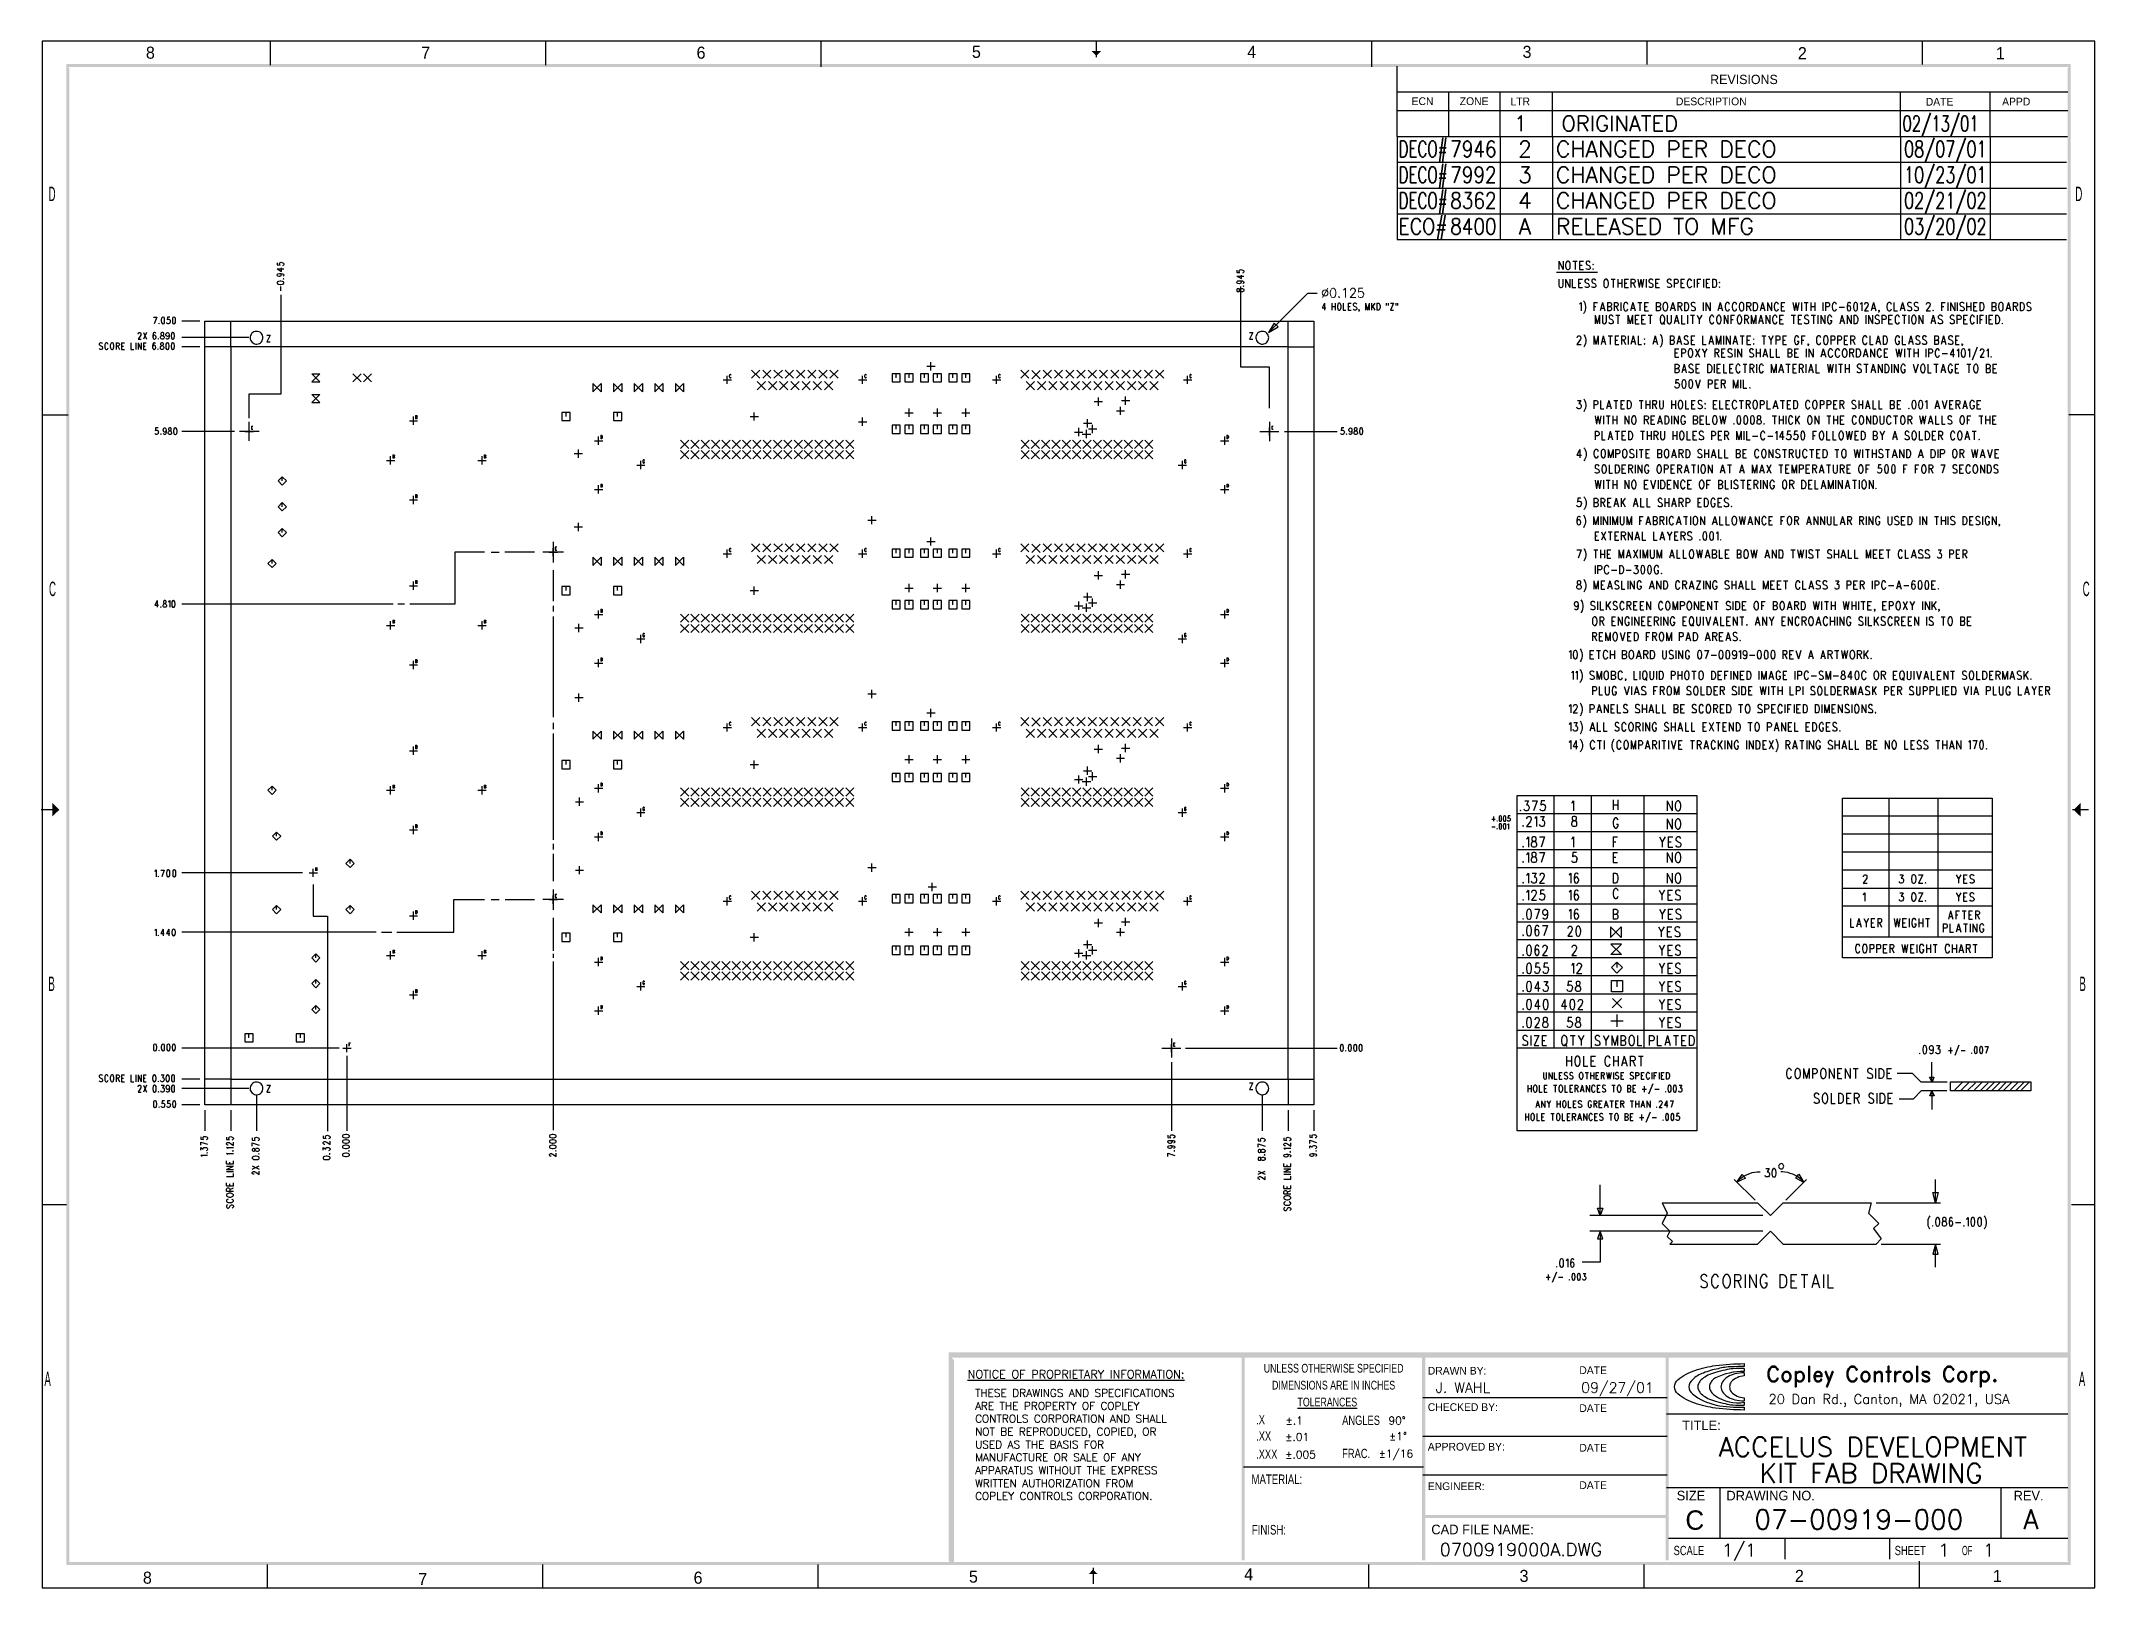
# Model space of a CAD drawing. Extents: x 0 to 19.9, y 0 to 15.
import ezdxf
from ezdxf.enums import TextEntityAlignment as Align

# ---------------------------------------------------------------- set-up
doc = ezdxf.new("R2010")
doc.units = 0
doc.header["$MEASUREMENT"] = 0
for name, color, linetype in [('10', 7, 'CONTINUOUS'), ('FORMAT', 3, 'CONTINUOUS'), ('NOTES', 6, 'CONTINUOUS'), ('OBJECT', 2, 'CONTINUOUS'), ('TITLE1', 6, 'CONTINUOUS')]:
    doc.layers.add(name, color=color, linetype=linetype)
doc.styles.add('RMS156', font='ROMANS', dxfattribs={"height": 0.156})
doc.styles.add('ROMAND', font='romand')
doc.styles.add('ROMANS', font='romans.shx')
doc.styles.add('SM2', font='TXT', dxfattribs={"width": 0.5})

msp = doc.modelspace()

# ---------------------------------------------------------------- texts
at = {"layer": '10', "style": 'ROMANS'}
msp.add_text('%%C0.125', height=0.09, dxfattribs=at).set_placement((12.399, 12.513))
at = {"layer": 'FORMAT', "style": 'ROMANS'}
msp.add_text('1', height=0.15, dxfattribs=at).set_placement((14.268, 14.125))
at = {"layer": 'FORMAT', "style": 'ROMANS', "width": 0.7}
msp.add_text('02/13/01', height=0.15, dxfattribs=at).set_placement((18.035, 14.125))

# ---------------------------------------------------------------- blocks, each defined once
blk = doc.blocks.new('CDWG')
at = {"layer": 'FORMAT'}
for p, q in [((19.9, 15), (0, 15)), ((0, 15), (0, 0)), ((2.212, 15), (2.212, 14.766)), ((4.881, 15), (4.881, 14.766)), ((7.55, 15), (7.55, 14.75)), ((10.219, 15), (10.219, 14.843)), ((12.888, 15), (12.888, 14.75)), ((15.557, 15), (15.557, 14.773)), ((18.226, 15), (18.226, 14.773)), ((19.9, 0), (19.9, 15)), ((13.136, 14.075), (13.136, 14.755)), ((19.636, 14.505), (13.136, 14.505)), ((13.636, 14.075), (13.636, 14.505)), ((14.136, 14.075), (14.136, 14.505)), ((14.641, 14.075), (14.641, 14.505)), ((18.016, 14.075), (18.016, 14.505)), ((18.886, 14.075), (18.886, 14.505)), ((19.636, 14.325), (13.136, 14.325)), ((-0.001, 11.375), (0.253, 11.375)), ((19.9, 11.375), (19.647, 11.375)), ((0.144, 7.544), (-0.01, 7.544)), ((19.837, 7.544), (19.684, 7.544)), ((0.238, 3.714), (0, 3.714)), ((19.9, 3.714), (19.674, 3.714)), ((15.753, 1.845), (13.384, 1.845)), ((15.747, 1.687), (19.637, 1.687)), ((15.753, 1.47), (13.384, 1.47)), ((11.647, 1.175), (13.391, 1.175)), ((15.753, 1.095), (13.384, 1.095)), ((15.747, 0.974), (19.637, 0.974)), ((16.265, 0.966), (16.265, 0.483)), ((18.989, 0.974), (18.989, 0.49)), ((15.765, 0.483), (19.637, 0.483)), ((16.894, 0.483), (16.894, 0.278)), ((17.909, 0.483), (17.909, 0.278)), ((2.182, 0.227), (2.182, 0)), ((4.851, 0.227), (4.851, 0)), ((7.52, 0.226), (7.52, 0)), ((12.858, 0.227), (12.858, 0)), ((15.527, 0.227), (15.527, 0)), ((18.196, 0.258), (18.196, 0)), ((0, 0), (19.9, 0)), ((10.189, 0.196), (10.189, 0.039))]:
    blk.add_line(p, q, dxfattribs=at)
blk.add_lwpolyline([(15.825, 1.95, -0.22708), (15.858, 2.019, -0.089204), (16.023, 2.109, -0.046169), (16.223, 2.156, -0.034314), (16.5, 2.175), (16.5, 2.146, 0.00009), (16.5, 2.146, 0.004117), (16.376, 2.145, 0.052532), (16.247, 2.126, 0.049378), (16.104, 2.084, 0.116794), (15.999, 2.019, 0.22708), (15.965, 1.95, 0.22708), (15.999, 1.881, 0.11179), (16.227, 1.773, 0.05583), (16.5, 1.754), (16.5, 1.725, -0.029712), (16.223, 1.744, -0.046169), (16.023, 1.791, -0.089204), (15.858, 1.881, -0.22708)], format="xyb", close=True, dxfattribs=at)
for points in [[(16.5, 2.128, 0.026815), (16.391, 2.125, 0.038541), (16.316, 2.113, 0.008609), (16.222, 2.089, 0.019978), (16.182, 2.076, 0.055121), (16.118, 2.044, 0.067962), (16.074, 2.007, 0.081542), (16.056, 1.978, 0.101331), (16.05, 1.95, 0.101331), (16.056, 1.922, 0.081542), (16.074, 1.893, 0.067962), (16.118, 1.855, 0.055121), (16.182, 1.824, 0.019978), (16.222, 1.811, 0.008609), (16.316, 1.787, 0.038541), (16.391, 1.775, 0.026815), (16.5, 1.772)], [(16.29, 1.998, 0.150853), (16.275, 1.95, 0.150853)], [(16.341, 2.046, 0.107013), (16.29, 1.998, 0.107013)], [(16.41, 2.075, 0.074938), (16.341, 2.046, 0.074938)], [(16.5, 2.057, 0.177579), (16.374, 1.998, 0.177579)], [(16.275, 1.95, 0.150853), (16.29, 1.902, 0.150853)], [(16.29, 1.902, 0.107013), (16.341, 1.853, 0.107013)]]:
    blk.add_lwpolyline(points, format="xyb", dxfattribs=at)
for points in [[(16.5, 2.128), (16.5, 2.1)], [(16.5, 2.086), (16.5, 2.057)], [(16.5, 1.843), (16.5, 1.813)], [(16.5, 1.8), (16.5, 1.772)]]:
    blk.add_lwpolyline(points, dxfattribs=at)
for centre, radius, start, end in [((16.308, 1.914), 0.153, 142.3114, 156.8556), ((16.279, 1.936), 0.116, 120.2848, 142.3114), ((16.499, 1.461), 0.639, 89.9067, 115.8562), ((16.444, 1.95), 0.0855, 145.6858, 180), ((16.506, 1.67), 0.416, 90.7987, 103.3121), ((16.223, 1.95), 0.0608, 156.8556, 180), ((16.223, 1.95), 0.0608, 180, 203.1444), ((16.308, 1.986), 0.153, 203.1444, 217.6886), ((16.279, 1.964), 0.116, 217.6886, 239.7152), ((16.444, 2.2), 0.404, 236.3976, 277.9663), ((16.471, 2.068), 0.251, 238.7468, 255.8892), ((16.444, 1.95), 0.0855, 180, 214.3142), ((16.517, 2.045), 0.203, 224.801, 265.0792), ((16.5, 2.183), 0.369, 255.8892, 270)]:
    blk.add_arc(centre, radius, start, end, dxfattribs=at)
for points in [[(10.17, 14.905), (10.267, 14.905), (10.22, 14.856)], [(0.098, 7.615), (0.166, 7.545), (0.098, 7.479)], [(19.762, 7.615), (19.695, 7.545), (19.762, 7.479)], [(10.188, 0.179), (10.146, 0.134), (10.234, 0.134)]]:
    blk.add_solid(points, dxfattribs=at)
for points in [[(0.235, 0.25), (0.265, 0.25), (0.235, 14.765), (0.265, 14.735)], [(19.664, 14.779), (19.664, 14.749), (0.236, 14.779), (0.236, 14.749)], [(19.665, 14.765), (19.635, 14.735), (19.665, 0.235), (19.635, 0.265)], [(8.79, 2.284), (8.79, 2.234), (19.635, 2.284), (19.635, 2.234)], [(8.84, 2.209), (8.79, 2.259), (8.84, 0.233), (8.79, 0.258)], [(11.628, 0.268), (11.658, 0.268), (11.628, 2.234), (11.658, 2.234)], [(13.378, 0.268), (13.408, 0.268), (13.378, 2.234), (13.408, 2.234)], [(15.738, 0.268), (15.768, 0.268), (15.738, 2.234), (15.768, 2.234)], [(13.399, 0.707), (13.399, 0.677), (15.758, 0.707), (15.758, 0.677)], [(19.664, 0.221), (19.664, 0.251), (0.236, 0.221), (0.236, 0.251)]]:
    blk.add_trace(points, dxfattribs=at)
for s, p in [('8', (1.05, 14.829)), ('7', (3.719, 14.829)), ('6', (6.388, 14.829)), ('5', (9.057, 14.837)), ('4', (11.726, 14.837)), ('3', (14.395, 14.837)), ('2', (17.064, 14.824)), ('1', (18.983, 14.824)), ('8', (1.021, 0.041)), ('7', (3.69, 0.027)), ('6', (6.359, 0.041)), ('5', (9.028, 0.051)), ('4', (11.697, 0.074)), ('3', (14.366, 0.058)), ('2', (17.035, 0.058)), ('1', (18.954, 0.058))]:
    blk.add_text(s, height=0.117, dxfattribs=at).set_placement(p, align=Align.CENTER)
for s, height, p in [('REVISIONS', 0.09, (16.498, 14.628)), ('ECN', 0.075, (13.382, 14.417)), ('ZONE', 0.075, (13.882, 14.417)), ('LTR', 0.075, (14.329, 14.414)), ('DESCRIPTION', 0.075, (16.181, 14.415)), ('DATE', 0.075, (18.394, 14.411)), ('APPD', 0.075, (19.137, 14.413)), ('C', 0.188, (16.021, 0.658))]:
    blk.add_text(s, height=height, dxfattribs=at).set_placement(p, align=Align.MIDDLE)
for s, height, style, p in [('ORIGINATED', 0.15, 'ROMANS', (14.728, 14.125)), ('%%UNOTICE OF PROPRIETARY INFORMATION:', 0.08, 'ROMANS', (8.972, 2.032)), ('Copley Controls Corp.', 0.15, 'ROMAND', (16.714, 1.999)), ('THESE DRAWINGS AND SPECIFICATIONS', 0.075, 'ROMANS', (9.044, 1.853)), ('ARE THE PROPERTY OF COPLEY', 0.075, 'ROMANS', (9.044, 1.728)), ('20 Dan Rd., Canton, MA 02021, USA', 0.093, 'ROMAND', (16.736, 1.785)), ('CONTROLS CORPORATION AND SHALL ', 0.075, 'ROMANS', (9.044, 1.603)), ('NOT BE REPRODUCED, COPIED, OR ', 0.075, 'ROMANS', (9.044, 1.478)), ('USED AS THE BASIS FOR ', 0.075, 'ROMANS', (9.044, 1.353)), ('MANUFACTURE OR SALE OF ANY ', 0.075, 'ROMANS', (9.044, 1.228)), ('APPARATUS WITHOUT THE EXPRESS ', 0.075, 'ROMANS', (9.044, 1.103)), ('WRITTEN AUTHORIZATION FROM ', 0.075, 'ROMANS', (9.044, 0.978)), ('COPLEY CONTROLS CORPORATION.', 0.075, 'ROMANS', (9.044, 0.853))]:
    blk.add_text(s, height=height, dxfattribs=dict(at, style=style)).set_placement(p)
at = {"layer": 'FORMAT', "style": 'SM2', "width": 0.5}
for s, p in [('D', (0.097, 13.448)), ('D', (19.744, 13.448)), ('C', (0.101, 9.618)), ('C', (19.815, 9.618)), ('B', (0.092, 5.788)), ('B', (19.781, 5.788)), ('A', (0.054, 1.957)), ('A', (19.775, 1.957))]:
    blk.add_text(s, height=0.14, dxfattribs=at).set_placement(p, align=Align.CENTER)
at = {"layer": 'FORMAT', "width": 0.75}
for s, p in [('UNLESS OTHERWISE SPECIFIED', (12.52, 2.088)), ('DIMENSIONS ARE IN INCHES', (12.52, 1.924)), ('%%uTOLERANCES', (12.459, 1.76))]:
    blk.add_text(s, height=0.085, dxfattribs=at).set_placement(p, align=Align.CENTER)
at = {"layer": 'FORMAT'}
for s, height, p in [('DRAWN BY:', 0.075, (13.433, 2.069)), ('DATE', 0.075, (14.902, 2.074)), ('CHECKED BY:', 0.075, (13.433, 1.716)), ('DATE', 0.075, (14.902, 1.706)), ('TITLE:', 0.093, (15.899, 1.53)), ('APPROVED BY:', 0.075, (13.433, 1.332)), ('DATE', 0.075, (14.902, 1.322)), ('ENGINEER:', 0.075, (13.433, 0.949)), ('DATE', 0.075, (14.902, 0.959)), ('SIZE', 0.093, (15.846, 0.849)), ('DRAWING NO.', 0.093, (16.328, 0.849)), ('REV.', 0.093, (19.112, 0.849)), ('CAD FILE NAME:', 0.0935, (13.467, 0.52))]:
    blk.add_text(s, height=height, dxfattribs=at).set_placement(p)
for s, height, width, p in [('.X', 0.09, 0.75, (11.769, 1.587)), ('ANGLES', 0.09, 0.75, (12.603, 1.581)), ('.XX ', 0.09, 0.75, (11.769, 1.428)), ('.XXX', 0.09, 0.75, (11.769, 1.252)), ('FRAC. ', 0.09, 0.75, (12.603, 1.259)), ('MATERIAL:', 0.093, 0.75, (11.724, 1.007)), ('FINISH:', 0.093, 0.75, (11.727, 0.518)), ('SCALE', 0.09, 0.75, (15.816, 0.318)), ('SHEET', 0.09, 0.75, (17.959, 0.318)), ('OF', 0.09, 0.5, (18.611, 0.318))]:
    blk.add_text(s, height=height, dxfattribs=dict(at, width=width)).set_placement(p)
at = {"layer": 'TITLE1', "style": 'ROMANS', "flags": 8}
for tag, height, p in [('XX', 0.15, (14.378, 14.125)), ('XX/XX', 0.075, (13.124, 1.264))]:
    blk.add_attdef(tag, text='', height=height, dxfattribs=at).set_placement(p, align=Align.CENTER)
at = {"layer": 'TITLE1', "style": 'ROMANS', "width": 0.707576, "flags": 8}
blk.add_attdef('XX/XX/XX', text='', height=0.15, dxfattribs=at).set_placement((18.053, 14.117), (18.866, 14.117), align=Align.FIT)
at = {"layer": 'TITLE1', "style": 'ROMANS'}
for tag, p, height in [('XXXXXXX', (13.51, 1.893), 0.1), ('XX/XX/XX', (14.92, 1.893), 0.1), ('XXXXXXX', (11.741, 0.819), 0.1), ('XX-XXXXX-XXX', (16.599, 0.571), 0.188), ('XXXXXX', (11.74, 0.332), 0.1), ('XXXXXXX', (13.549, 0.31), 0.125), ('X', (18.382, 0.304), 0.125)]:
    blk.add_attdef(tag, p, '', height=height, dxfattribs=at)
at = {"layer": 'TITLE1', "style": 'ROMANS', "flags": 8}
for tag, p, height in [('XXXXX', (12.054, 1.586), 0.075), ('XXX', (13.052, 1.586), 0.075), ('XXXXXXXX', (13.51, 1.529), 0.093), ('XX/XX/XX', (14.92, 1.529), 0.093), ('XXXXX', (12.052, 1.427), 0.075), ('XXX', (13.057, 1.434), 0.075), ('XXXXX', (12.052, 1.256), 0.075)]:
    blk.add_attdef(tag, p, '', height=height, dxfattribs=at)
at = {"layer": 'TITLE1', "style": 'ROMANS'}
for tag, height, p in [('XXXXXXXXXXXXXXXX', 0.188, (17.99, 1.38)), ('XXXXXXXXXXXXXXXXXXXX', 0.188, (17.731, 1.077)), ('XX', 0.188, (19.279, 0.571)), ('XXXXX', 0.125, (16.451, 0.304)), ('X', 0.125, (18.869, 0.304))]:
    blk.add_attdef(tag, text='', height=height, dxfattribs=at).set_placement(p, align=Align.CENTER)
blk = doc.blocks.new('CREVBLK')
at = {"layer": 'FORMAT'}
for p, q in [((0, 0), (6.489, 0)), ((0, 0), (0, -0.25)), ((1, 0), (1, -0.25)), ((1.505, 0), (1.505, -0.25)), ((4.88, 0), (4.88, -0.25)), ((5.75, 0), (5.75, -0.25)), ((0, -0.25), (6.489, -0.25))]:
    blk.add_line(p, q, dxfattribs=at)
at = {"layer": 'NOTES', "style": 'RMS156', "width": 0.633092}
blk.add_text('DECO#', height=0.156, dxfattribs=at).set_placement((0.014, -0.2), (0.489, -0.2), align=Align.FIT)
at = {"layer": 'NOTES', "style": 'RMS156'}
for tag, width, p, p2 in [('DECO#', 0.599772, (0.514, -0.2), (0.964, -0.2)), ('DATE', 1.495726, (4.914, -0.2), (5.714, -0.2))]:
    blk.add_attdef(tag, text='', height=0.156, dxfattribs=dict(at, width=width)).set_placement(p, p2, align=Align.FIT)
blk.add_attdef('REV.', text='', height=0.156, dxfattribs=at).set_placement((1.239, -0.2), align=Align.CENTER)
blk.add_attdef('DESCRIPTION', (1.539, -0.2), '', height=0.156, dxfattribs=at)
blk = doc.blocks.new('crevblkECO')
at = {"layer": 'FORMAT'}
for p, q in [((0, 0), (6.489, 0)), ((0, 0), (0, -0.25)), ((1, 0), (1, -0.25)), ((1.505, 0), (1.505, -0.25)), ((4.88, 0), (4.88, -0.25)), ((5.75, 0), (5.75, -0.25)), ((0, -0.25), (6.489, -0.25))]:
    blk.add_line(p, q, dxfattribs=at)
at = {"layer": 'NOTES', "style": 'RMS156', "width": 0.799279}
blk.add_text('ECO#', height=0.156, dxfattribs=at).set_placement((0.014, -0.2), (0.489, -0.2), align=Align.FIT)
at = {"layer": 'NOTES', "style": 'RMS156'}
for tag, width, p, p2 in [('ECO#', 0.786713, (0.514, -0.2), (0.964, -0.2)), ('DATE', 1.495726, (4.914, -0.2), (5.714, -0.2))]:
    blk.add_attdef(tag, text='', height=0.156, dxfattribs=dict(at, width=width)).set_placement(p, p2, align=Align.FIT)
blk.add_attdef('REV.', text='', height=0.156, dxfattribs=at).set_placement((1.239, -0.2), align=Align.CENTER)
blk.add_attdef('DESCRIPTION', (1.539, -0.2), '', height=0.156, dxfattribs=at)

# ---------------------------------------------------------------- linework, layer by layer
at = {"layer": '10'}
for p, q in [((14.3, 4.434), (14.3, 7.684)), ((16.04, 7.684), (16.04, 4.434)), ((2.523, 6.934), (1.355, 6.934)), ((2.629, 6.821), (2.629, 6.513)), ((2.629, 6.513), (2.767, 6.513)), ((2.767, 6.513), (2.767, 4.428)), ((16.04, 4.434), (14.3, 4.434))]:
    msp.add_line(p, q, dxfattribs=at)
for points in [[(2.278, 12.851), (2.278, 12.829), (2.307, 12.826), (2.304, 12.829), (2.301, 12.835), (2.301, 12.842), (2.304, 12.849), (2.31, 12.854), (2.319, 12.857), (2.325, 12.854), (2.334, 12.851), (2.34, 12.847), (2.344, 12.84), (2.344, 12.833), (2.34, 12.826), (2.337, 12.824), (2.331, 12.822)], [(2.278, 12.79), (2.322, 12.767), (2.322, 12.802)], [(2.278, 12.79), (2.344, 12.79)], [(2.301, 12.747), (2.31, 12.744), (2.315, 12.74), (2.319, 12.734), (2.319, 12.732), (2.315, 12.724), (2.31, 12.719), (2.301, 12.717), (2.298, 12.717), (2.287, 12.719), (2.281, 12.724), (2.278, 12.732), (2.278, 12.734), (2.281, 12.74), (2.287, 12.744), (2.301, 12.747), (2.315, 12.747), (2.331, 12.744), (2.34, 12.74), (2.344, 12.734), (2.344, 12.729), (2.34, 12.722), (2.334, 12.719)], [(11.583, 12.78), (11.583, 12.757), (11.612, 12.755), (11.609, 12.757), (11.606, 12.764), (11.606, 12.771), (11.609, 12.778), (11.615, 12.782), (11.625, 12.784), (11.63, 12.782), (11.639, 12.78), (11.645, 12.775), (11.649, 12.769), (11.649, 12.762), (11.645, 12.755), (11.642, 12.753), (11.636, 12.75)], [(14.68, 12.759), (15.079, 12.759)], [(14.704, 12.866), (14.704, 12.784)], [(14.704, 12.866), (14.744, 12.784)], [(14.744, 12.866), (14.744, 12.784)], [(14.786, 12.866), (14.78, 12.862), (14.775, 12.854), (14.772, 12.846), (14.769, 12.834), (14.769, 12.815), (14.772, 12.803), (14.775, 12.796), (14.78, 12.787), (14.786, 12.784), (14.798, 12.784), (14.804, 12.787), (14.81, 12.796), (14.812, 12.803), (14.814, 12.815), (14.814, 12.834), (14.812, 12.846), (14.81, 12.854), (14.804, 12.862), (14.798, 12.866), (14.786, 12.866)], [(14.84, 12.866), (14.88, 12.866)], [(14.861, 12.866), (14.861, 12.784)], [(14.905, 12.866), (14.905, 12.784)], [(14.905, 12.866), (14.942, 12.866)], [(14.905, 12.826), (14.929, 12.826)], [(14.905, 12.784), (14.942, 12.784)], [(15.007, 12.854), (15.002, 12.862), (14.994, 12.866), (14.983, 12.866), (14.973, 12.862), (14.968, 12.854), (14.968, 12.846), (14.971, 12.838), (14.973, 12.834), (14.98, 12.83), (14.997, 12.823), (15.002, 12.819), (15.005, 12.815), (15.007, 12.807), (15.007, 12.796), (15.002, 12.787), (14.994, 12.784), (14.983, 12.784), (14.973, 12.787), (14.968, 12.796)], [(15.036, 12.838), (15.033, 12.834), (15.036, 12.83), (15.04, 12.834), (15.036, 12.838)], [(15.036, 12.791), (15.033, 12.787), (15.036, 12.784), (15.04, 12.787), (15.036, 12.791)], [(2.278, 12.654), (2.281, 12.647), (2.291, 12.642), (2.307, 12.64), (2.315, 12.64), (2.331, 12.642), (2.34, 12.647), (2.344, 12.654), (2.344, 12.658), (2.34, 12.665), (2.331, 12.67), (2.315, 12.673), (2.307, 12.673), (2.291, 12.67), (2.281, 12.665), (2.278, 12.658), (2.278, 12.654)], [(2.315, 12.579), (2.315, 12.619)], [(2.337, 12.694), (2.34, 12.692), (2.344, 12.694), (2.34, 12.697), (2.337, 12.694)], [(11.583, 12.719), (11.627, 12.696), (11.627, 12.73)], [(11.583, 12.719), (11.649, 12.719)], [(11.606, 12.676), (11.615, 12.674), (11.621, 12.67), (11.625, 12.662), (11.625, 12.659), (11.621, 12.653), (11.615, 12.648), (11.606, 12.646), (11.603, 12.646), (11.592, 12.648), (11.586, 12.653), (11.583, 12.659), (11.583, 12.662), (11.586, 12.67), (11.592, 12.674), (11.606, 12.676), (11.621, 12.676), (11.636, 12.674), (11.645, 12.67), (11.649, 12.662), (11.649, 12.657), (11.645, 12.65), (11.639, 12.648)], [(11.583, 12.58), (11.586, 12.573), (11.592, 12.571), (11.599, 12.571), (11.606, 12.573), (11.609, 12.578), (11.612, 12.587), (11.615, 12.594), (11.621, 12.598), (11.627, 12.6), (11.636, 12.6), (11.642, 12.598), (11.645, 12.596), (11.649, 12.589), (11.649, 12.58), (11.645, 12.573), (11.642, 12.571), (11.636, 12.569), (11.627, 12.569), (11.621, 12.571), (11.615, 12.575), (11.612, 12.582), (11.609, 12.591), (11.606, 12.596), (11.599, 12.598), (11.592, 12.598), (11.586, 12.596), (11.583, 12.589), (11.583, 12.58)], [(11.899, 11.439), (11.899, 11.839), (11.62, 11.839), (11.62, 12.619)], [(11.642, 12.623), (11.645, 12.621), (11.649, 12.623), (11.645, 12.625), (11.642, 12.623)], [(11.889, 12.175), (11.984, 12.229), (11.943, 12.264), (11.889, 12.175), (12.271, 12.556)], [(12.272, 12.556), (12.362, 12.556)], [(14.704, 12.691), (14.704, 12.632), (14.706, 12.62), (14.712, 12.612), (14.721, 12.61), (14.727, 12.61), (14.736, 12.612), (14.741, 12.62), (14.744, 12.632), (14.744, 12.691)], [(14.769, 12.691), (14.769, 12.61)], [(14.769, 12.691), (14.81, 12.61)], [(14.81, 12.691), (14.81, 12.61)], [(14.834, 12.691), (14.834, 12.61), (14.869, 12.61)], [(14.894, 12.691), (14.894, 12.61)], [(14.894, 12.691), (14.932, 12.691)], [(14.894, 12.651), (14.918, 12.651)], [(14.894, 12.61), (14.932, 12.61)], [(14.997, 12.679), (14.991, 12.687), (14.983, 12.691), (14.971, 12.691), (14.962, 12.687), (14.956, 12.679), (14.956, 12.672), (14.959, 12.663), (14.962, 12.659), (14.968, 12.655), (14.986, 12.648), (14.991, 12.644), (14.994, 12.64), (14.997, 12.632), (14.997, 12.62), (14.991, 12.612), (14.983, 12.61), (14.971, 12.61), (14.962, 12.612), (14.956, 12.62)], [(15.062, 12.679), (15.057, 12.687), (15.048, 12.691), (15.036, 12.691), (15.027, 12.687), (15.022, 12.679), (15.022, 12.672), (15.025, 12.663), (15.027, 12.659), (15.033, 12.655), (15.051, 12.648), (15.057, 12.644), (15.06, 12.64), (15.062, 12.632), (15.062, 12.62), (15.057, 12.612), (15.048, 12.61), (15.036, 12.61), (15.027, 12.612), (15.022, 12.62)], [(15.155, 12.691), (15.15, 12.687), (15.144, 12.679), (15.141, 12.672), (15.138, 12.659), (15.138, 12.64), (15.141, 12.628), (15.144, 12.62), (15.15, 12.612), (15.155, 12.61), (15.168, 12.61), (15.173, 12.612), (15.179, 12.62), (15.182, 12.628), (15.185, 12.64), (15.185, 12.659), (15.182, 12.672), (15.179, 12.679), (15.173, 12.687), (15.168, 12.691), (15.155, 12.691)], [(15.209, 12.691), (15.249, 12.691)], [(15.23, 12.691), (15.23, 12.61)], [(15.275, 12.691), (15.275, 12.61)], [(15.275, 12.651), (15.314, 12.651)], [(15.314, 12.691), (15.314, 12.61)], [(15.34, 12.691), (15.34, 12.61)], [(15.34, 12.691), (15.377, 12.691)], [(15.34, 12.651), (15.364, 12.651)], [(15.34, 12.61), (15.377, 12.61)], [(15.402, 12.691), (15.402, 12.61)], [(15.402, 12.691), (15.429, 12.691), (15.437, 12.687), (15.439, 12.683), (15.442, 12.675), (15.442, 12.667), (15.439, 12.659), (15.437, 12.655), (15.429, 12.651), (15.402, 12.651)], [(15.423, 12.651), (15.442, 12.61)], [(15.468, 12.691), (15.483, 12.61)], [(15.497, 12.691), (15.483, 12.61)], [(15.497, 12.691), (15.51, 12.61)], [(15.525, 12.691), (15.51, 12.61)], [(15.551, 12.691), (15.551, 12.61)], [(15.616, 12.679), (15.611, 12.687), (15.602, 12.691), (15.59, 12.691), (15.581, 12.687), (15.576, 12.679), (15.576, 12.672), (15.579, 12.663), (15.581, 12.659), (15.587, 12.655), (15.605, 12.648), (15.611, 12.644), (15.614, 12.64), (15.616, 12.632), (15.616, 12.62), (15.611, 12.612), (15.602, 12.61), (15.59, 12.61), (15.581, 12.612), (15.576, 12.62)], [(15.641, 12.691), (15.641, 12.61)], [(15.641, 12.691), (15.679, 12.691)], [(15.641, 12.651), (15.665, 12.651)], [(15.641, 12.61), (15.679, 12.61)], [(15.795, 12.679), (15.79, 12.687), (15.78, 12.691), (15.769, 12.691), (15.76, 12.687), (15.755, 12.679), (15.755, 12.672), (15.757, 12.663), (15.76, 12.659), (15.766, 12.655), (15.783, 12.648), (15.79, 12.644), (15.793, 12.64), (15.795, 12.632), (15.795, 12.62), (15.79, 12.612), (15.78, 12.61), (15.769, 12.61), (15.76, 12.612), (15.755, 12.62)], [(15.82, 12.691), (15.82, 12.61)], [(15.82, 12.691), (15.846, 12.691), (15.855, 12.687), (15.858, 12.683), (15.861, 12.675), (15.861, 12.663), (15.858, 12.655), (15.855, 12.651), (15.846, 12.648), (15.82, 12.648)], [(15.885, 12.691), (15.885, 12.61)], [(15.885, 12.691), (15.923, 12.691)], [(15.885, 12.651), (15.908, 12.651)], [(15.885, 12.61), (15.923, 12.61)], [(15.991, 12.672), (15.989, 12.679), (15.983, 12.687), (15.977, 12.691), (15.965, 12.691), (15.959, 12.687), (15.954, 12.679), (15.951, 12.672), (15.948, 12.659), (15.948, 12.64), (15.951, 12.628), (15.954, 12.62), (15.959, 12.612), (15.965, 12.61), (15.977, 12.61), (15.983, 12.612), (15.989, 12.62), (15.991, 12.628)], [(16.016, 12.691), (16.016, 12.61)], [(16.043, 12.691), (16.043, 12.61)], [(16.043, 12.691), (16.079, 12.691)], [(16.043, 12.651), (16.064, 12.651)], [(16.105, 12.691), (16.105, 12.61)], [(16.13, 12.691), (16.13, 12.61)], [(16.13, 12.691), (16.168, 12.691)], [(16.13, 12.651), (16.152, 12.651)], [(16.13, 12.61), (16.168, 12.61)], [(16.192, 12.691), (16.192, 12.61)], [(16.192, 12.691), (16.212, 12.691), (16.221, 12.687), (16.227, 12.679), (16.23, 12.672), (16.233, 12.659), (16.233, 12.64), (16.23, 12.628), (16.227, 12.62), (16.221, 12.612), (16.212, 12.61), (16.192, 12.61)], [(16.26, 12.663), (16.257, 12.659), (16.26, 12.655), (16.263, 12.659), (16.26, 12.663)], [(16.26, 12.616), (16.257, 12.612), (16.26, 12.61), (16.263, 12.612), (16.26, 12.616)], [(2.009, 11.344), (2.009, 11.579), (2.319, 11.579), (2.319, 12.539)], [(12.432, 12.457), (12.409, 12.413), (12.443, 12.413)], [(12.432, 12.457), (12.432, 12.392)], [(12.504, 12.457), (12.504, 12.392)], [(12.504, 12.426), (12.536, 12.426)], [(12.536, 12.457), (12.536, 12.392)], [(12.57, 12.457), (12.565, 12.454), (12.562, 12.448), (12.56, 12.442), (12.557, 12.432), (12.557, 12.417), (12.56, 12.407), (12.562, 12.401), (12.565, 12.395), (12.57, 12.392), (12.579, 12.392), (12.584, 12.395), (12.588, 12.401), (12.59, 12.407), (12.593, 12.417), (12.593, 12.432), (12.59, 12.442), (12.588, 12.448), (12.584, 12.454), (12.579, 12.457), (12.57, 12.457)], [(12.614, 12.457), (12.614, 12.392), (12.64, 12.392)], [(12.661, 12.457), (12.661, 12.392)], [(12.661, 12.457), (12.69, 12.457)], [(12.661, 12.426), (12.68, 12.426)], [(12.661, 12.392), (12.69, 12.392)], [(12.744, 12.448), (12.739, 12.454), (12.731, 12.457), (12.722, 12.457), (12.715, 12.454), (12.711, 12.448), (12.711, 12.442), (12.713, 12.435), (12.715, 12.432), (12.72, 12.429), (12.735, 12.423), (12.739, 12.42), (12.741, 12.417), (12.744, 12.41), (12.744, 12.401), (12.739, 12.395), (12.731, 12.392), (12.722, 12.392), (12.715, 12.395), (12.711, 12.401)], [(12.768, 12.395), (12.765, 12.392), (12.763, 12.395), (12.765, 12.398), (12.768, 12.395), (12.768, 12.388), (12.765, 12.382), (12.763, 12.379)], [(12.829, 12.457), (12.829, 12.392)], [(12.829, 12.457), (12.847, 12.392)], [(12.866, 12.457), (12.847, 12.392)], [(12.866, 12.457), (12.866, 12.392)], [(12.886, 12.457), (12.886, 12.392)], [(12.918, 12.457), (12.886, 12.413)], [(12.897, 12.429), (12.918, 12.392)], [(12.939, 12.457), (12.939, 12.392)], [(12.939, 12.457), (12.954, 12.457), (12.961, 12.454), (12.965, 12.448), (12.968, 12.442), (12.97, 12.432), (12.97, 12.417), (12.968, 12.407), (12.965, 12.401), (12.961, 12.395), (12.954, 12.392), (12.939, 12.392)], [(13.031, 12.457), (13.031, 12.435)], [(13.05, 12.457), (13.05, 12.435)], [(13.102, 12.457), (13.07, 12.392)], [(13.07, 12.457), (13.102, 12.457)], [(13.07, 12.392), (13.102, 12.392)], [(13.123, 12.457), (13.123, 12.435)], [(13.14, 12.457), (13.14, 12.435)], [(14.904, 12.45), (14.909, 12.454), (14.919, 12.466), (14.919, 12.384)], [(14.943, 12.482), (14.949, 12.473), (14.955, 12.462), (14.96, 12.446), (14.963, 12.426), (14.963, 12.411), (14.96, 12.391), (14.955, 12.376), (14.949, 12.364), (14.943, 12.357)], [(15.041, 12.466), (15.041, 12.384)], [(15.041, 12.466), (15.077, 12.466)], [(15.041, 12.426), (15.063, 12.426)], [(15.125, 12.466), (15.103, 12.384)], [(15.112, 12.411), (15.139, 12.411)], [(15.125, 12.466), (15.148, 12.384)], [(15.174, 12.466), (15.174, 12.384)], [(15.174, 12.466), (15.199, 12.466), (15.207, 12.462), (15.21, 12.458), (15.213, 12.45), (15.213, 12.442), (15.21, 12.434), (15.207, 12.43), (15.199, 12.426)], [(15.174, 12.426), (15.199, 12.426), (15.207, 12.424), (15.21, 12.42), (15.213, 12.411), (15.213, 12.399), (15.21, 12.391), (15.207, 12.387), (15.199, 12.384), (15.174, 12.384)], [(15.24, 12.466), (15.24, 12.384)], [(15.24, 12.466), (15.264, 12.466), (15.273, 12.462), (15.276, 12.458), (15.279, 12.45), (15.279, 12.442), (15.276, 12.434), (15.273, 12.43), (15.264, 12.426), (15.24, 12.426)], [(15.259, 12.426), (15.279, 12.384)], [(15.305, 12.466), (15.305, 12.384)], [(15.373, 12.446), (15.37, 12.454), (15.365, 12.462), (15.359, 12.466), (15.347, 12.466), (15.341, 12.462), (15.335, 12.454), (15.332, 12.446), (15.33, 12.434), (15.33, 12.415), (15.332, 12.403), (15.335, 12.395), (15.341, 12.387), (15.347, 12.384), (15.359, 12.384), (15.365, 12.387), (15.37, 12.395), (15.373, 12.403)], [(15.422, 12.466), (15.398, 12.384)], [(15.406, 12.411), (15.436, 12.411)], [(15.422, 12.466), (15.443, 12.384)], [(15.469, 12.466), (15.509, 12.466)], [(15.49, 12.466), (15.49, 12.384)], [(15.534, 12.466), (15.534, 12.384)], [(15.534, 12.466), (15.571, 12.466)], [(15.534, 12.426), (15.558, 12.426)], [(15.534, 12.384), (15.571, 12.384)], [(15.648, 12.466), (15.648, 12.384)], [(15.648, 12.466), (15.674, 12.466), (15.683, 12.462), (15.686, 12.458), (15.688, 12.45), (15.688, 12.442), (15.686, 12.434), (15.683, 12.43), (15.674, 12.426)], [(15.648, 12.426), (15.674, 12.426), (15.683, 12.424), (15.686, 12.42), (15.688, 12.411), (15.688, 12.399), (15.686, 12.391), (15.683, 12.387), (15.674, 12.384), (15.648, 12.384)], [(15.731, 12.466), (15.725, 12.462), (15.719, 12.454), (15.716, 12.446), (15.713, 12.434), (15.713, 12.415), (15.716, 12.403), (15.719, 12.395), (15.725, 12.387), (15.731, 12.384), (15.743, 12.384), (15.748, 12.387), (15.753, 12.395), (15.756, 12.403), (15.759, 12.415), (15.759, 12.434), (15.756, 12.446), (15.753, 12.454), (15.748, 12.462), (15.743, 12.466), (15.731, 12.466)], [(15.808, 12.466), (15.784, 12.384)], [(15.794, 12.411), (15.821, 12.411)], [(15.808, 12.466), (15.83, 12.384)], [(15.856, 12.466), (15.856, 12.384)], [(15.856, 12.466), (15.881, 12.466), (15.889, 12.462), (15.892, 12.458), (15.895, 12.45), (15.895, 12.442), (15.892, 12.434), (15.889, 12.43), (15.881, 12.426), (15.856, 12.426)], [(15.875, 12.426), (15.895, 12.384)], [(15.922, 12.466), (15.922, 12.384)], [(15.922, 12.466), (15.94, 12.466), (15.949, 12.462), (15.955, 12.454), (15.957, 12.446), (15.96, 12.434), (15.96, 12.415), (15.957, 12.403), (15.955, 12.395), (15.949, 12.387), (15.94, 12.384), (15.922, 12.384)], [(16.026, 12.454), (16.02, 12.462), (16.011, 12.466), (16.001, 12.466), (15.993, 12.462), (15.987, 12.454), (15.987, 12.446), (15.99, 12.438), (15.993, 12.434), (15.998, 12.43), (16.014, 12.424), (16.02, 12.42), (16.023, 12.415), (16.026, 12.407), (16.026, 12.395), (16.02, 12.387), (16.011, 12.384), (16.001, 12.384), (15.993, 12.387), (15.987, 12.395)], [(16.103, 12.466), (16.103, 12.384)], [(16.128, 12.466), (16.128, 12.384)], [(16.128, 12.466), (16.169, 12.384)], [(16.169, 12.466), (16.169, 12.384)], [(16.267, 12.466), (16.245, 12.384)], [(16.253, 12.411), (16.281, 12.411)], [(16.267, 12.466), (16.291, 12.384)], [(16.359, 12.446), (16.356, 12.454), (16.35, 12.462), (16.344, 12.466), (16.332, 12.466), (16.327, 12.462), (16.321, 12.454), (16.318, 12.446), (16.315, 12.434), (16.315, 12.415), (16.318, 12.403), (16.321, 12.395), (16.327, 12.387), (16.332, 12.384), (16.344, 12.384), (16.35, 12.387), (16.356, 12.395), (16.359, 12.403)], [(16.427, 12.446), (16.424, 12.454), (16.419, 12.462), (16.412, 12.466), (16.401, 12.466), (16.395, 12.462), (16.389, 12.454), (16.386, 12.446), (16.384, 12.434), (16.384, 12.415), (16.386, 12.403), (16.389, 12.395), (16.395, 12.387), (16.401, 12.384), (16.412, 12.384), (16.419, 12.387), (16.424, 12.395), (16.427, 12.403)], [(16.469, 12.466), (16.463, 12.462), (16.457, 12.454), (16.455, 12.446), (16.452, 12.434), (16.452, 12.415), (16.455, 12.403), (16.457, 12.395), (16.463, 12.387), (16.469, 12.384), (16.481, 12.384), (16.487, 12.387), (16.493, 12.395), (16.495, 12.403), (16.498, 12.415), (16.498, 12.434), (16.495, 12.446), (16.493, 12.454), (16.487, 12.462), (16.481, 12.466), (16.469, 12.466)], [(16.523, 12.466), (16.523, 12.384)], [(16.523, 12.466), (16.549, 12.466), (16.558, 12.462), (16.561, 12.458), (16.563, 12.45), (16.563, 12.442), (16.561, 12.434), (16.558, 12.43), (16.549, 12.426), (16.523, 12.426)], [(16.544, 12.426), (16.563, 12.384)], [(16.588, 12.466), (16.588, 12.384)], [(16.588, 12.466), (16.609, 12.466), (16.618, 12.462), (16.623, 12.454), (16.626, 12.446), (16.628, 12.434), (16.628, 12.415), (16.626, 12.403), (16.623, 12.395), (16.618, 12.387), (16.609, 12.384), (16.588, 12.384)], [(16.677, 12.466), (16.654, 12.384)], [(16.662, 12.411), (16.69, 12.411)], [(16.677, 12.466), (16.699, 12.384)], [(16.725, 12.466), (16.725, 12.384)], [(16.725, 12.466), (16.764, 12.384)], [(16.764, 12.466), (16.764, 12.384)], [(16.832, 12.446), (16.83, 12.454), (16.824, 12.462), (16.818, 12.466), (16.808, 12.466), (16.802, 12.462), (16.797, 12.454), (16.794, 12.446), (16.791, 12.434), (16.791, 12.415), (16.794, 12.403), (16.797, 12.395), (16.802, 12.387), (16.808, 12.384), (16.818, 12.384), (16.824, 12.387), (16.83, 12.395), (16.832, 12.403)], [(16.859, 12.466), (16.859, 12.384)], [(16.859, 12.466), (16.895, 12.466)], [(16.859, 12.426), (16.881, 12.426)], [(16.859, 12.384), (16.895, 12.384)], [(16.972, 12.466), (16.987, 12.384)], [(17.001, 12.466), (16.987, 12.384)], [(17.001, 12.466), (17.014, 12.384)], [(17.029, 12.466), (17.014, 12.384)], [(17.055, 12.466), (17.055, 12.384)], [(17.08, 12.466), (17.12, 12.466)], [(17.1, 12.466), (17.1, 12.384)], [(17.145, 12.466), (17.145, 12.384)], [(17.145, 12.426), (17.186, 12.426)], [(17.186, 12.466), (17.186, 12.384)], [(17.261, 12.466), (17.261, 12.384)], [(17.287, 12.466), (17.287, 12.384)], [(17.287, 12.466), (17.313, 12.466), (17.321, 12.462), (17.324, 12.458), (17.327, 12.45), (17.327, 12.438), (17.324, 12.43), (17.321, 12.426), (17.313, 12.424), (17.287, 12.424)], [(17.395, 12.446), (17.392, 12.454), (17.386, 12.462), (17.381, 12.466), (17.37, 12.466), (17.365, 12.462), (17.359, 12.454), (17.356, 12.446), (17.353, 12.434), (17.353, 12.415), (17.356, 12.403), (17.359, 12.395), (17.365, 12.387), (17.37, 12.384), (17.381, 12.384), (17.386, 12.387), (17.392, 12.395), (17.395, 12.403)], [(17.422, 12.42), (17.472, 12.42)], [(17.531, 12.454), (17.529, 12.462), (17.52, 12.466), (17.514, 12.466), (17.506, 12.462), (17.501, 12.45), (17.498, 12.43), (17.498, 12.411), (17.501, 12.395), (17.506, 12.387), (17.514, 12.384), (17.517, 12.384), (17.526, 12.387), (17.531, 12.395), (17.534, 12.407), (17.534, 12.411), (17.531, 12.424), (17.526, 12.43), (17.517, 12.434), (17.514, 12.434), (17.506, 12.43), (17.501, 12.424), (17.498, 12.411)], [(17.577, 12.466), (17.568, 12.462), (17.563, 12.45), (17.561, 12.43), (17.561, 12.42), (17.563, 12.399), (17.568, 12.387), (17.577, 12.384), (17.582, 12.384), (17.591, 12.387), (17.597, 12.399), (17.6, 12.42), (17.6, 12.43), (17.597, 12.45), (17.591, 12.462), (17.582, 12.466), (17.577, 12.466)], [(17.625, 12.45), (17.631, 12.454), (17.639, 12.466), (17.639, 12.384)], [(17.669, 12.446), (17.669, 12.45), (17.672, 12.458), (17.674, 12.462), (17.68, 12.466), (17.69, 12.466), (17.696, 12.462), (17.699, 12.458), (17.702, 12.45), (17.702, 12.442), (17.699, 12.434), (17.693, 12.424), (17.666, 12.384), (17.705, 12.384)], [(17.753, 12.466), (17.731, 12.384)], [(17.74, 12.411), (17.767, 12.411)], [(17.753, 12.466), (17.776, 12.384)], [(17.808, 12.387), (17.805, 12.384), (17.802, 12.387), (17.805, 12.391), (17.808, 12.387), (17.808, 12.38), (17.805, 12.372), (17.802, 12.368)], [(17.927, 12.446), (17.924, 12.454), (17.919, 12.462), (17.912, 12.466), (17.901, 12.466), (17.895, 12.462), (17.889, 12.454), (17.886, 12.446), (17.884, 12.434), (17.884, 12.415), (17.886, 12.403), (17.889, 12.395), (17.895, 12.387), (17.901, 12.384), (17.912, 12.384), (17.919, 12.387), (17.924, 12.395), (17.927, 12.403)], [(17.952, 12.466), (17.952, 12.384), (17.987, 12.384)], [(18.034, 12.466), (18.011, 12.384)], [(18.02, 12.411), (18.049, 12.411)], [(18.034, 12.466), (18.058, 12.384)], [(18.123, 12.454), (18.118, 12.462), (18.109, 12.466), (18.097, 12.466), (18.088, 12.462), (18.082, 12.454), (18.082, 12.446), (18.085, 12.438), (18.088, 12.434), (18.094, 12.43), (18.112, 12.424), (18.118, 12.42), (18.12, 12.415), (18.123, 12.407), (18.123, 12.395), (18.118, 12.387), (18.109, 12.384), (18.097, 12.384), (18.088, 12.387), (18.082, 12.395)], [(18.188, 12.454), (18.183, 12.462), (18.174, 12.466), (18.162, 12.466), (18.154, 12.462), (18.148, 12.454), (18.148, 12.446), (18.151, 12.438), (18.154, 12.434), (18.159, 12.43), (18.177, 12.424), (18.183, 12.42), (18.186, 12.415), (18.188, 12.407), (18.188, 12.395), (18.183, 12.387), (18.174, 12.384), (18.162, 12.384), (18.154, 12.387), (18.148, 12.395)], [(18.267, 12.446), (18.267, 12.45), (18.27, 12.458), (18.273, 12.462), (18.279, 12.466), (18.291, 12.466), (18.297, 12.462), (18.299, 12.458), (18.302, 12.45), (18.302, 12.442), (18.299, 12.434), (18.294, 12.424), (18.264, 12.384), (18.305, 12.384)], [(18.332, 12.391), (18.33, 12.387), (18.332, 12.384), (18.335, 12.387), (18.332, 12.391)], [(18.412, 12.466), (18.412, 12.384)], [(18.412, 12.466), (18.449, 12.466)], [(18.412, 12.426), (18.436, 12.426)], [(18.475, 12.466), (18.475, 12.384)], [(18.5, 12.466), (18.5, 12.384)], [(18.5, 12.466), (18.541, 12.384)], [(18.541, 12.466), (18.541, 12.384)], [(18.565, 12.466), (18.565, 12.384)], [(18.631, 12.454), (18.625, 12.462), (18.618, 12.466), (18.606, 12.466), (18.597, 12.462), (18.591, 12.454), (18.591, 12.446), (18.594, 12.438), (18.597, 12.434), (18.603, 12.43), (18.62, 12.424), (18.625, 12.42), (18.628, 12.415), (18.631, 12.407), (18.631, 12.395), (18.625, 12.387), (18.618, 12.384), (18.606, 12.384), (18.597, 12.387), (18.591, 12.395)], [(18.656, 12.466), (18.656, 12.384)], [(18.656, 12.426), (18.696, 12.426)], [(18.696, 12.466), (18.696, 12.384)], [(18.722, 12.466), (18.722, 12.384)], [(18.722, 12.466), (18.759, 12.466)], [(18.722, 12.426), (18.745, 12.426)], [(18.722, 12.384), (18.759, 12.384)], [(18.784, 12.466), (18.784, 12.384)], [(18.784, 12.466), (18.805, 12.466), (18.813, 12.462), (18.818, 12.454), (18.821, 12.446), (18.824, 12.434), (18.824, 12.415), (18.821, 12.403), (18.818, 12.395), (18.813, 12.387), (18.805, 12.384), (18.784, 12.384)], [(18.901, 12.466), (18.901, 12.384)], [(18.901, 12.466), (18.927, 12.466), (18.936, 12.462), (18.938, 12.458), (18.94, 12.45), (18.94, 12.442), (18.938, 12.434), (18.936, 12.43), (18.927, 12.426)], [(18.901, 12.426), (18.927, 12.426), (18.936, 12.424), (18.938, 12.42), (18.94, 12.411), (18.94, 12.399), (18.938, 12.391), (18.936, 12.387), (18.927, 12.384), (18.901, 12.384)], [(18.984, 12.466), (18.978, 12.462), (18.972, 12.454), (18.969, 12.446), (18.966, 12.434), (18.966, 12.415), (18.969, 12.403), (18.972, 12.395), (18.978, 12.387), (18.984, 12.384), (18.995, 12.384), (19, 12.387), (19.006, 12.395), (19.009, 12.403), (19.011, 12.415), (19.011, 12.434), (19.009, 12.446), (19.006, 12.454), (19, 12.462), (18.995, 12.466), (18.984, 12.466)], [(19.061, 12.466), (19.037, 12.384)], [(19.047, 12.411), (19.074, 12.411)], [(19.061, 12.466), (19.082, 12.384)], [(19.109, 12.466), (19.109, 12.384)], [(19.109, 12.466), (19.134, 12.466), (19.142, 12.462), (19.145, 12.458), (19.148, 12.45), (19.148, 12.442), (19.145, 12.434), (19.142, 12.43), (19.134, 12.426), (19.109, 12.426)], [(19.128, 12.426), (19.148, 12.384)], [(19.174, 12.466), (19.174, 12.384)], [(19.174, 12.466), (19.193, 12.466), (19.202, 12.462), (19.207, 12.454), (19.21, 12.446), (19.213, 12.434), (19.213, 12.415), (19.21, 12.403), (19.207, 12.395), (19.202, 12.387), (19.193, 12.384), (19.174, 12.384)], [(19.279, 12.454), (19.273, 12.462), (19.264, 12.466), (19.253, 12.466), (19.245, 12.462), (19.24, 12.454), (19.24, 12.446), (19.243, 12.438), (19.245, 12.434), (19.25, 12.43), (19.267, 12.424), (19.273, 12.42), (19.276, 12.415), (19.279, 12.407), (19.279, 12.395), (19.273, 12.387), (19.264, 12.384), (19.253, 12.384), (19.245, 12.387), (19.24, 12.395)], [(0.932, 12.159), (0.932, 12.162), (0.934, 12.168), (0.936, 12.172), (0.94, 12.175), (0.949, 12.175), (0.954, 12.172), (0.956, 12.168), (0.958, 12.162), (0.958, 12.155), (0.956, 12.149), (0.951, 12.14), (0.93, 12.11), (0.96, 12.11)], [(0.982, 12.175), (1.013, 12.11)], [(1.013, 12.175), (0.982, 12.11)], [(1.102, 12.165), (1.099, 12.172), (1.092, 12.175), (1.088, 12.175), (1.081, 12.172), (1.076, 12.162), (1.074, 12.146), (1.074, 12.13), (1.076, 12.118), (1.081, 12.113), (1.088, 12.11), (1.09, 12.11), (1.097, 12.113), (1.102, 12.118), (1.105, 12.127), (1.105, 12.13), (1.102, 12.14), (1.097, 12.146), (1.09, 12.149), (1.088, 12.149), (1.081, 12.146), (1.076, 12.14), (1.074, 12.13)], [(1.079, 12.324), (1.111, 12.324)], [(1.111, 12.324), (1.088, 12.259)], [(1.133, 12.265), (1.131, 12.262), (1.133, 12.259), (1.135, 12.262), (1.133, 12.265)], [(1.16, 12.175), (1.154, 12.172), (1.151, 12.165), (1.151, 12.159), (1.154, 12.152), (1.158, 12.149), (1.168, 12.146), (1.175, 12.143), (1.18, 12.137), (1.182, 12.13), (1.182, 12.121), (1.18, 12.115), (1.177, 12.113), (1.17, 12.11), (1.16, 12.11), (1.154, 12.113), (1.151, 12.115), (1.149, 12.121), (1.149, 12.13), (1.151, 12.137), (1.156, 12.143), (1.163, 12.146), (1.173, 12.149), (1.177, 12.152), (1.18, 12.159), (1.18, 12.165), (1.177, 12.172), (1.17, 12.175), (1.16, 12.175)], [(1.17, 12.324), (1.163, 12.321), (1.158, 12.312), (1.156, 12.297), (1.156, 12.287), (1.158, 12.271), (1.163, 12.262), (1.17, 12.259), (1.175, 12.259), (1.182, 12.262), (1.186, 12.271), (1.188, 12.287), (1.188, 12.297), (1.186, 12.312), (1.182, 12.321), (1.175, 12.324), (1.17, 12.324)], [(1.232, 12.152), (1.23, 12.143), (1.224, 12.137), (1.217, 12.134), (1.215, 12.134), (1.208, 12.137), (1.204, 12.143), (1.201, 12.152), (1.201, 12.155), (1.204, 12.165), (1.208, 12.172), (1.215, 12.175), (1.217, 12.175), (1.224, 12.172), (1.23, 12.165), (1.232, 12.152), (1.232, 12.137), (1.23, 12.121), (1.224, 12.113), (1.217, 12.11), (1.213, 12.11), (1.206, 12.113), (1.204, 12.118)], [(1.239, 12.324), (1.215, 12.324), (1.213, 12.297), (1.215, 12.3), (1.222, 12.303), (1.23, 12.303), (1.236, 12.3), (1.241, 12.293), (1.243, 12.284), (1.241, 12.277), (1.239, 12.268), (1.234, 12.262), (1.227, 12.259), (1.219, 12.259), (1.213, 12.262), (1.21, 12.265), (1.208, 12.271)], [(1.265, 12.175), (1.258, 12.172), (1.254, 12.162), (1.251, 12.146), (1.251, 12.137), (1.254, 12.121), (1.258, 12.113), (1.265, 12.11), (1.269, 12.11), (1.276, 12.113), (1.281, 12.121), (1.283, 12.137), (1.283, 12.146), (1.281, 12.162), (1.276, 12.172), (1.269, 12.175), (1.265, 12.175)], [(1.276, 12.324), (1.269, 12.321), (1.265, 12.312), (1.263, 12.297), (1.263, 12.287), (1.265, 12.271), (1.269, 12.262), (1.276, 12.259), (1.281, 12.259), (1.288, 12.262), (1.293, 12.271), (1.295, 12.287), (1.295, 12.297), (1.293, 12.312), (1.288, 12.321), (1.281, 12.324), (1.276, 12.324)], [(1.529, 12.284), (1.355, 12.284)], [(1.579, 12.284), (12.329, 12.284), (12.329, 4.684), (1.579, 4.684), (1.579, 12.284)], [(1.829, 12.034), (1.829, 12.284)], [(2.141, 12.124), (2.139, 12.136), (2.136, 12.148), (2.13, 12.158), (2.123, 12.168), (2.113, 12.177), (2.102, 12.181), (2.089, 12.185), (2.077, 12.185), (2.065, 12.184), (2.054, 12.18), (2.043, 12.175), (2.033, 12.166), (2.026, 12.156), (2.02, 12.145), (2.017, 12.133), (2.017, 12.12), (2.018, 12.109), (2.023, 12.097), (2.029, 12.086), (2.037, 12.077), (2.049, 12.07), (2.06, 12.065), (2.071, 12.062), (2.083, 12.062), (2.095, 12.064), (2.108, 12.068), (2.118, 12.075), (2.126, 12.084), (2.133, 12.094), (2.138, 12.105), (2.14, 12.117), (2.141, 12.124)], [(2.21, 12.149), (2.18, 12.084)], [(2.18, 12.149), (2.21, 12.149)], [(11.736, 12.175), (11.704, 12.11)], [(11.704, 12.175), (11.736, 12.175)], [(11.891, 12.124), (11.889, 12.136), (11.886, 12.148), (11.88, 12.158), (11.873, 12.168), (11.863, 12.177), (11.852, 12.181), (11.839, 12.185), (11.827, 12.185), (11.815, 12.184), (11.804, 12.18), (11.793, 12.175), (11.783, 12.166), (11.776, 12.156), (11.77, 12.145), (11.767, 12.133), (11.767, 12.12), (11.768, 12.109), (11.773, 12.097), (11.779, 12.086), (11.787, 12.077), (11.799, 12.07), (11.81, 12.065), (11.821, 12.062), (11.833, 12.062), (11.845, 12.064), (11.858, 12.068), (11.868, 12.075), (11.876, 12.084), (11.883, 12.094), (11.888, 12.105), (11.89, 12.117), (11.891, 12.124)], [(12.079, 12.034), (12.079, 12.284)], [(14.944, 12.156), (14.95, 12.148), (14.955, 12.137), (14.961, 12.121), (14.964, 12.101), (14.964, 12.086), (14.961, 12.066), (14.955, 12.051), (14.95, 12.039), (14.944, 12.031)], [(15.055, 12.341), (15.055, 12.259)], [(15.055, 12.341), (15.076, 12.259)], [(15.099, 12.341), (15.076, 12.259)], [(15.099, 12.341), (15.099, 12.259)], [(15.125, 12.341), (15.125, 12.282), (15.127, 12.27), (15.133, 12.262), (15.142, 12.259), (15.147, 12.259), (15.156, 12.262), (15.161, 12.27), (15.165, 12.282), (15.165, 12.341)], [(15.231, 12.329), (15.224, 12.337), (15.215, 12.341), (15.204, 12.341), (15.196, 12.337), (15.19, 12.329), (15.19, 12.321), (15.193, 12.313), (15.196, 12.309), (15.201, 12.305), (15.218, 12.299), (15.224, 12.295), (15.228, 12.29), (15.231, 12.282), (15.231, 12.27), (15.224, 12.262), (15.215, 12.259), (15.204, 12.259), (15.196, 12.262), (15.19, 12.27)], [(15.255, 12.341), (15.296, 12.341)], [(15.275, 12.341), (15.275, 12.259)], [(15.373, 12.341), (15.373, 12.259)], [(15.373, 12.341), (15.394, 12.259)], [(15.418, 12.341), (15.394, 12.259)], [(15.418, 12.341), (15.418, 12.259)], [(15.443, 12.341), (15.443, 12.259)], [(15.443, 12.341), (15.481, 12.341)], [(15.443, 12.301), (15.465, 12.301)], [(15.443, 12.259), (15.481, 12.259)], [(15.505, 12.341), (15.505, 12.259)], [(15.505, 12.341), (15.543, 12.341)], [(15.505, 12.301), (15.528, 12.301)], [(15.505, 12.259), (15.543, 12.259)], [(15.568, 12.341), (15.608, 12.341)], [(15.588, 12.341), (15.588, 12.259)], [(15.701, 12.341), (15.696, 12.337), (15.69, 12.329), (15.688, 12.321), (15.685, 12.309), (15.685, 12.29), (15.688, 12.278), (15.69, 12.27), (15.696, 12.262), (15.701, 12.259), (15.713, 12.259), (15.718, 12.262), (15.724, 12.27), (15.728, 12.278), (15.731, 12.29), (15.731, 12.309), (15.728, 12.321), (15.724, 12.329), (15.718, 12.337), (15.713, 12.341), (15.701, 12.341)], [(15.686, 12.156), (15.691, 12.148), (15.697, 12.137), (15.702, 12.121), (15.705, 12.101), (15.705, 12.086), (15.702, 12.066), (15.697, 12.051), (15.691, 12.039), (15.686, 12.031)], [(15.71, 12.274), (15.728, 12.251)], [(15.755, 12.341), (15.755, 12.282), (15.758, 12.27), (15.764, 12.262), (15.772, 12.259), (15.778, 12.259), (15.786, 12.262), (15.793, 12.27), (15.796, 12.282), (15.796, 12.341)], [(15.843, 12.341), (15.821, 12.259)], [(15.829, 12.286), (15.858, 12.286)], [(15.843, 12.341), (15.867, 12.259)], [(15.892, 12.341), (15.892, 12.259), (15.927, 12.259)], [(15.951, 12.341), (15.951, 12.259)], [(15.978, 12.341), (16.017, 12.341)], [(15.998, 12.341), (15.998, 12.259)], [(16.043, 12.341), (16.065, 12.301), (16.065, 12.259)], [(16.088, 12.341), (16.065, 12.301)], [(16.207, 12.321), (16.204, 12.329), (16.198, 12.337), (16.193, 12.341), (16.182, 12.341), (16.177, 12.337), (16.171, 12.329), (16.168, 12.321), (16.165, 12.309), (16.165, 12.29), (16.168, 12.278), (16.171, 12.27), (16.177, 12.262), (16.182, 12.259), (16.193, 12.259), (16.198, 12.262), (16.204, 12.27), (16.207, 12.278)], [(16.25, 12.341), (16.245, 12.337), (16.239, 12.329), (16.236, 12.321), (16.233, 12.309), (16.233, 12.29), (16.236, 12.278), (16.239, 12.27), (16.245, 12.262), (16.25, 12.259), (16.261, 12.259), (16.267, 12.262), (16.272, 12.27), (16.275, 12.278), (16.278, 12.29), (16.278, 12.309), (16.275, 12.321), (16.272, 12.329), (16.267, 12.337), (16.261, 12.341), (16.25, 12.341)], [(16.305, 12.341), (16.305, 12.259)], [(16.305, 12.341), (16.343, 12.259)], [(16.343, 12.341), (16.343, 12.259)], [(16.37, 12.341), (16.37, 12.259)], [(16.37, 12.341), (16.406, 12.341)], [(16.37, 12.301), (16.392, 12.301)], [(16.448, 12.341), (16.443, 12.337), (16.438, 12.329), (16.435, 12.321), (16.432, 12.309), (16.432, 12.29), (16.435, 12.278), (16.438, 12.27), (16.443, 12.262), (16.448, 12.259), (16.46, 12.259), (16.465, 12.262), (16.471, 12.27), (16.474, 12.278), (16.478, 12.29), (16.478, 12.309), (16.474, 12.321), (16.471, 12.329), (16.465, 12.337), (16.46, 12.341), (16.448, 12.341)], [(16.502, 12.341), (16.502, 12.259)], [(16.502, 12.341), (16.528, 12.341), (16.536, 12.337), (16.54, 12.333), (16.543, 12.325), (16.543, 12.317), (16.54, 12.309), (16.536, 12.305), (16.528, 12.301), (16.502, 12.301)], [(16.522, 12.301), (16.543, 12.259)], [(16.568, 12.341), (16.568, 12.259)], [(16.568, 12.341), (16.59, 12.259)], [(16.614, 12.341), (16.59, 12.259)], [(16.614, 12.341), (16.614, 12.259)], [(16.661, 12.341), (16.639, 12.259)], [(16.647, 12.286), (16.677, 12.286)], [(16.661, 12.341), (16.685, 12.259)], [(16.71, 12.341), (16.71, 12.259)], [(16.71, 12.341), (16.75, 12.259)], [(16.75, 12.341), (16.75, 12.259)], [(16.818, 12.321), (16.815, 12.329), (16.81, 12.337), (16.805, 12.341), (16.793, 12.341), (16.786, 12.337), (16.781, 12.329), (16.778, 12.321), (16.775, 12.309), (16.775, 12.29), (16.778, 12.278), (16.781, 12.27), (16.786, 12.262), (16.793, 12.259), (16.805, 12.259), (16.81, 12.262), (16.815, 12.27), (16.818, 12.278)], [(16.843, 12.341), (16.843, 12.259)], [(16.843, 12.341), (16.88, 12.341)], [(16.843, 12.301), (16.867, 12.301)], [(16.843, 12.259), (16.88, 12.259)], [(16.957, 12.341), (16.998, 12.341)], [(16.978, 12.341), (16.978, 12.259)], [(17.022, 12.341), (17.022, 12.259)], [(17.022, 12.341), (17.06, 12.341)], [(17.022, 12.301), (17.046, 12.301)], [(17.022, 12.259), (17.06, 12.259)], [(17.125, 12.329), (17.12, 12.337), (17.111, 12.341), (17.099, 12.341), (17.09, 12.337), (17.085, 12.329), (17.085, 12.321), (17.088, 12.313), (17.09, 12.309), (17.096, 12.305), (17.114, 12.299), (17.12, 12.295), (17.123, 12.29), (17.125, 12.282), (17.125, 12.27), (17.12, 12.262), (17.111, 12.259), (17.099, 12.259), (17.09, 12.262), (17.085, 12.27)], [(17.15, 12.341), (17.19, 12.341)], [(17.171, 12.341), (17.171, 12.259)], [(17.215, 12.341), (17.215, 12.259)], [(17.242, 12.341), (17.242, 12.259)], [(17.242, 12.341), (17.281, 12.259)], [(17.281, 12.341), (17.281, 12.259)], [(17.349, 12.321), (17.346, 12.329), (17.34, 12.337), (17.335, 12.341), (17.323, 12.341), (17.318, 12.337), (17.312, 12.329), (17.31, 12.321), (17.307, 12.309), (17.307, 12.29), (17.31, 12.278), (17.312, 12.27), (17.318, 12.262), (17.323, 12.259), (17.335, 12.259), (17.34, 12.262), (17.346, 12.27), (17.349, 12.278), (17.349, 12.29)], [(17.335, 12.29), (17.349, 12.29)], [(17.448, 12.341), (17.427, 12.259)], [(17.435, 12.286), (17.463, 12.286)], [(17.448, 12.341), (17.471, 12.259)], [(17.498, 12.341), (17.498, 12.259)], [(17.498, 12.341), (17.536, 12.259)], [(17.536, 12.341), (17.536, 12.259)], [(17.562, 12.341), (17.562, 12.259)], [(17.562, 12.341), (17.582, 12.341), (17.59, 12.337), (17.596, 12.329), (17.599, 12.321), (17.603, 12.309), (17.603, 12.29), (17.599, 12.278), (17.596, 12.27), (17.59, 12.262), (17.582, 12.259), (17.562, 12.259)], [(17.68, 12.341), (17.68, 12.259)], [(17.704, 12.341), (17.704, 12.259)], [(17.704, 12.341), (17.745, 12.259)], [(17.745, 12.341), (17.745, 12.259)], [(17.81, 12.329), (17.805, 12.337), (17.796, 12.341), (17.784, 12.341), (17.775, 12.337), (17.769, 12.329), (17.769, 12.321), (17.772, 12.313), (17.775, 12.309), (17.781, 12.305), (17.799, 12.299), (17.805, 12.295), (17.807, 12.29), (17.81, 12.282), (17.81, 12.27), (17.805, 12.262), (17.796, 12.259), (17.784, 12.259), (17.775, 12.262), (17.769, 12.27)], [(17.835, 12.341), (17.835, 12.259)], [(17.835, 12.341), (17.861, 12.341), (17.87, 12.337), (17.873, 12.333), (17.875, 12.325), (17.875, 12.313), (17.873, 12.305), (17.87, 12.301), (17.861, 12.299), (17.835, 12.299)], [(17.9, 12.341), (17.9, 12.259)], [(17.9, 12.341), (17.937, 12.341)], [(17.9, 12.301), (17.924, 12.301)], [(17.9, 12.259), (17.937, 12.259)], [(18.005, 12.321), (18.002, 12.329), (17.998, 12.337), (17.992, 12.341), (17.981, 12.341), (17.974, 12.337), (17.968, 12.329), (17.965, 12.321), (17.963, 12.309), (17.963, 12.29), (17.965, 12.278), (17.968, 12.27), (17.974, 12.262), (17.981, 12.259), (17.992, 12.259), (17.998, 12.262), (18.002, 12.27), (18.005, 12.278)], [(18.031, 12.341), (18.071, 12.341)], [(18.052, 12.341), (18.052, 12.259)], [(18.096, 12.341), (18.096, 12.259)], [(18.139, 12.341), (18.133, 12.337), (18.127, 12.329), (18.125, 12.321), (18.123, 12.309), (18.123, 12.29), (18.125, 12.278), (18.127, 12.27), (18.133, 12.262), (18.139, 12.259), (18.15, 12.259), (18.156, 12.262), (18.161, 12.27), (18.165, 12.278), (18.168, 12.29), (18.168, 12.309), (18.165, 12.321), (18.161, 12.329), (18.156, 12.337), (18.15, 12.341), (18.139, 12.341)], [(18.193, 12.341), (18.193, 12.259)], [(18.193, 12.341), (18.233, 12.259)], [(18.233, 12.341), (18.233, 12.259)], [(18.332, 12.341), (18.31, 12.259)], [(18.318, 12.286), (18.346, 12.286)], [(18.332, 12.341), (18.356, 12.259)], [(18.421, 12.329), (18.415, 12.337), (18.406, 12.341), (18.394, 12.341), (18.386, 12.337), (18.38, 12.329), (18.38, 12.321), (18.383, 12.313), (18.386, 12.309), (18.392, 12.305), (18.409, 12.299), (18.415, 12.295), (18.418, 12.29), (18.421, 12.282), (18.421, 12.27), (18.415, 12.262), (18.406, 12.259), (18.394, 12.259), (18.386, 12.262), (18.38, 12.27)], [(18.536, 12.329), (18.531, 12.337), (18.522, 12.341), (18.511, 12.341), (18.502, 12.337), (18.498, 12.329), (18.498, 12.321), (18.5, 12.313), (18.502, 12.309), (18.508, 12.305), (18.525, 12.299), (18.531, 12.295), (18.534, 12.29), (18.536, 12.282), (18.536, 12.27), (18.531, 12.262), (18.522, 12.259), (18.511, 12.259), (18.502, 12.262), (18.498, 12.27)], [(18.562, 12.341), (18.562, 12.259)], [(18.562, 12.341), (18.588, 12.341), (18.596, 12.337), (18.599, 12.333), (18.603, 12.325), (18.603, 12.313), (18.599, 12.305), (18.596, 12.301), (18.588, 12.299), (18.562, 12.299)], [(18.627, 12.341), (18.627, 12.259)], [(18.627, 12.341), (18.665, 12.341)], [(18.627, 12.301), (18.65, 12.301)], [(18.627, 12.259), (18.665, 12.259)], [(18.733, 12.321), (18.731, 12.329), (18.724, 12.337), (18.718, 12.341), (18.707, 12.341), (18.701, 12.337), (18.696, 12.329), (18.693, 12.321), (18.69, 12.309), (18.69, 12.29), (18.693, 12.278), (18.696, 12.27), (18.701, 12.262), (18.707, 12.259), (18.718, 12.259), (18.724, 12.262), (18.731, 12.27), (18.733, 12.278)], [(18.758, 12.341), (18.758, 12.259)], [(18.784, 12.341), (18.784, 12.259)], [(18.784, 12.341), (18.821, 12.341)], [(18.784, 12.301), (18.807, 12.301)], [(18.846, 12.341), (18.846, 12.259)], [(18.873, 12.341), (18.873, 12.259)], [(18.873, 12.341), (18.909, 12.341)], [(18.873, 12.301), (18.894, 12.301)], [(18.873, 12.259), (18.909, 12.259)], [(18.935, 12.341), (18.935, 12.259)], [(18.935, 12.341), (18.954, 12.341), (18.963, 12.337), (18.968, 12.329), (18.971, 12.321), (18.974, 12.309), (18.974, 12.29), (18.971, 12.278), (18.968, 12.27), (18.963, 12.262), (18.954, 12.259), (18.935, 12.259)], [(19.002, 12.266), (19, 12.262), (19.002, 12.259), (19.005, 12.262), (19.002, 12.266)], [(0.585, 12.065), (0.581, 12.071), (0.574, 12.074), (0.565, 12.074), (0.559, 12.071), (0.555, 12.065), (0.555, 12.059), (0.557, 12.053), (0.559, 12.05), (0.563, 12.047), (0.576, 12.04), (0.581, 12.037), (0.583, 12.034), (0.585, 12.027), (0.585, 12.018), (0.581, 12.012), (0.574, 12.009), (0.565, 12.009), (0.559, 12.012), (0.555, 12.018)], [(0.64, 12.059), (0.638, 12.065), (0.633, 12.071), (0.629, 12.074), (0.62, 12.074), (0.616, 12.071), (0.611, 12.065), (0.609, 12.059), (0.607, 12.05), (0.607, 12.034), (0.609, 12.024), (0.611, 12.018), (0.616, 12.012), (0.62, 12.009), (0.629, 12.009), (0.633, 12.012), (0.638, 12.018), (0.64, 12.024)], [(0.675, 12.074), (0.67, 12.071), (0.666, 12.065), (0.663, 12.059), (0.66, 12.05), (0.66, 12.034), (0.663, 12.024), (0.666, 12.018), (0.67, 12.012), (0.675, 12.009), (0.684, 12.009), (0.688, 12.012), (0.692, 12.018), (0.694, 12.024), (0.697, 12.034), (0.697, 12.05), (0.694, 12.059), (0.692, 12.065), (0.688, 12.071), (0.684, 12.074), (0.675, 12.074)], [(0.717, 12.074), (0.717, 12.009)], [(0.717, 12.074), (0.739, 12.074), (0.745, 12.071), (0.748, 12.068), (0.75, 12.062), (0.75, 12.055), (0.748, 12.05), (0.745, 12.047), (0.739, 12.043), (0.717, 12.043)], [(0.734, 12.043), (0.75, 12.009)], [(0.769, 12.074), (0.769, 12.009)], [(0.769, 12.074), (0.8, 12.074)], [(0.769, 12.043), (0.788, 12.043)], [(0.769, 12.009), (0.8, 12.009)], [(0.861, 12.074), (0.861, 12.009), (0.888, 12.009)], [(0.908, 12.074), (0.908, 12.009)], [(0.93, 12.074), (0.93, 12.009)], [(0.93, 12.074), (0.96, 12.009)], [(0.96, 12.074), (0.96, 12.009)], [(0.982, 12.074), (0.982, 12.009)], [(0.982, 12.074), (1.01, 12.074)], [(0.982, 12.043), (1, 12.043)], [(0.982, 12.009), (1.01, 12.009)], [(1.099, 12.065), (1.097, 12.071), (1.09, 12.074), (1.085, 12.074), (1.079, 12.071), (1.074, 12.062), (1.072, 12.047), (1.072, 12.03), (1.074, 12.018), (1.079, 12.012), (1.085, 12.009), (1.088, 12.009), (1.094, 12.012), (1.099, 12.018), (1.102, 12.027), (1.102, 12.03), (1.099, 12.04), (1.094, 12.047), (1.088, 12.05), (1.085, 12.05), (1.079, 12.047), (1.074, 12.04), (1.072, 12.03)], [(1.125, 12.015), (1.123, 12.012), (1.125, 12.009), (1.126, 12.012), (1.125, 12.015)], [(1.126, 12.115), (1.125, 12.113), (1.126, 12.11), (1.129, 12.113), (1.126, 12.115)], [(1.158, 12.074), (1.151, 12.071), (1.149, 12.065), (1.149, 12.059), (1.151, 12.053), (1.156, 12.05), (1.166, 12.047), (1.173, 12.043), (1.177, 12.037), (1.18, 12.03), (1.18, 12.021), (1.177, 12.015), (1.175, 12.012), (1.168, 12.009), (1.158, 12.009), (1.151, 12.012), (1.149, 12.015), (1.147, 12.021), (1.147, 12.03), (1.149, 12.037), (1.154, 12.043), (1.16, 12.047), (1.17, 12.05), (1.175, 12.053), (1.177, 12.059), (1.177, 12.065), (1.175, 12.071), (1.168, 12.074), (1.158, 12.074)], [(1.213, 12.074), (1.206, 12.071), (1.201, 12.062), (1.199, 12.047), (1.199, 12.037), (1.201, 12.021), (1.206, 12.012), (1.213, 12.009), (1.217, 12.009), (1.224, 12.012), (1.23, 12.021), (1.232, 12.037), (1.232, 12.047), (1.23, 12.062), (1.224, 12.071), (1.217, 12.074), (1.213, 12.074)], [(1.265, 12.074), (1.258, 12.071), (1.254, 12.062), (1.251, 12.047), (1.251, 12.037), (1.254, 12.021), (1.258, 12.012), (1.265, 12.009), (1.269, 12.009), (1.276, 12.012), (1.281, 12.021), (1.283, 12.037), (1.283, 12.047), (1.281, 12.062), (1.276, 12.071), (1.269, 12.074), (1.265, 12.074)], [(2.004, 12.124), (1.355, 12.124)], [(1.529, 12.034), (1.355, 12.034)], [(1.829, 12.034), (1.579, 12.034)], [(1.829, 12.034), (1.829, 4.934), (12.079, 4.934), (12.079, 12.034), (1.829, 12.034)], [(2.18, 12.084), (2.21, 12.084)], [(11.704, 12.11), (11.736, 12.11)], [(12.079, 12.034), (12.329, 12.034)], [(14.881, 12.121), (14.881, 12.125), (14.884, 12.133), (14.887, 12.137), (14.893, 12.141), (14.904, 12.141), (14.91, 12.137), (14.913, 12.133), (14.916, 12.125), (14.916, 12.117), (14.913, 12.11), (14.907, 12.098), (14.879, 12.059), (14.919, 12.059)], [(15.041, 12.141), (15.041, 12.059)], [(15.041, 12.141), (15.063, 12.059)], [(15.086, 12.141), (15.063, 12.059)], [(15.086, 12.141), (15.086, 12.059)], [(15.134, 12.141), (15.112, 12.059)], [(15.121, 12.086), (15.148, 12.086)], [(15.134, 12.141), (15.157, 12.059)], [(15.183, 12.141), (15.222, 12.141)], [(15.202, 12.141), (15.202, 12.059)], [(15.249, 12.141), (15.249, 12.059)], [(15.249, 12.141), (15.285, 12.141)], [(15.249, 12.101), (15.271, 12.101)], [(15.249, 12.059), (15.285, 12.059)], [(15.311, 12.141), (15.311, 12.059)], [(15.311, 12.141), (15.336, 12.141), (15.344, 12.137), (15.347, 12.133), (15.35, 12.125), (15.35, 12.117), (15.347, 12.11), (15.344, 12.105), (15.336, 12.101), (15.311, 12.101)], [(15.33, 12.101), (15.35, 12.059)], [(15.376, 12.141), (15.376, 12.059)], [(15.425, 12.141), (15.401, 12.059)], [(15.41, 12.086), (15.438, 12.086)], [(15.425, 12.141), (15.447, 12.059)], [(15.472, 12.141), (15.472, 12.059), (15.506, 12.059)], [(15.535, 12.113), (15.532, 12.11), (15.535, 12.105), (15.538, 12.11), (15.535, 12.113)], [(15.535, 12.066), (15.532, 12.062), (15.535, 12.059), (15.538, 12.062), (15.535, 12.066)], [(15.637, 12.141), (15.615, 12.059)], [(15.624, 12.086), (15.651, 12.086)], [(15.637, 12.141), (15.66, 12.059)], [(15.782, 12.141), (15.782, 12.059)], [(15.782, 12.141), (15.808, 12.141), (15.816, 12.137), (15.819, 12.133), (15.822, 12.125), (15.822, 12.117), (15.819, 12.11), (15.816, 12.105), (15.808, 12.101)], [(15.782, 12.101), (15.808, 12.101), (15.816, 12.098), (15.819, 12.094), (15.822, 12.086), (15.822, 12.074), (15.819, 12.066), (15.816, 12.062), (15.808, 12.059), (15.782, 12.059)], [(15.829, 12.016), (15.829, 11.934)], [(15.829, 12.016), (15.866, 12.016)], [(15.829, 11.976), (15.852, 11.976)], [(15.871, 12.141), (15.847, 12.059)], [(15.857, 12.086), (15.884, 12.086)], [(15.871, 12.141), (15.893, 12.059)], [(15.891, 12.016), (15.891, 11.934)], [(15.891, 12.016), (15.918, 12.016), (15.926, 12.012), (15.929, 12.008), (15.932, 12), (15.932, 11.988), (15.929, 11.98), (15.926, 11.976), (15.918, 11.973), (15.891, 11.973)], [(15.958, 12.129), (15.952, 12.137), (15.944, 12.141), (15.933, 12.141), (15.925, 12.137), (15.919, 12.129), (15.919, 12.121), (15.922, 12.113), (15.925, 12.11), (15.931, 12.105), (15.947, 12.098), (15.952, 12.094), (15.955, 12.09), (15.958, 12.082), (15.958, 12.07), (15.952, 12.062), (15.944, 12.059), (15.933, 12.059), (15.925, 12.062), (15.919, 12.07)], [(15.973, 12.016), (15.968, 12.012), (15.962, 12.004), (15.959, 11.996), (15.956, 11.985), (15.956, 11.965), (15.959, 11.953), (15.962, 11.945), (15.968, 11.937), (15.973, 11.934), (15.986, 11.934), (15.991, 11.937), (15.997, 11.945), (15.999, 11.953), (16.002, 11.965), (16.002, 11.985), (15.999, 11.996), (15.997, 12.004), (15.991, 12.012), (15.986, 12.016), (15.973, 12.016)], [(15.985, 12.141), (15.985, 12.059)], [(15.985, 12.141), (16.021, 12.141)], [(15.985, 12.101), (16.006, 12.101)], [(15.985, 12.059), (16.021, 12.059)], [(16.027, 12.016), (16.067, 11.934)], [(16.067, 12.016), (16.027, 11.934)], [(16.093, 12.016), (16.116, 11.976), (16.116, 11.934)], [(16.097, 12.141), (16.097, 12.059), (16.131, 12.059)], [(16.138, 12.016), (16.116, 11.976)], [(16.181, 12.141), (16.157, 12.059)], [(16.166, 12.086), (16.194, 12.086)], [(16.181, 12.141), (16.202, 12.059)], [(16.215, 12.016), (16.215, 11.934)], [(16.215, 12.016), (16.241, 12.016), (16.249, 12.012), (16.252, 12.008), (16.255, 12), (16.255, 11.992), (16.252, 11.985), (16.249, 11.98), (16.241, 11.976), (16.215, 11.976)], [(16.229, 12.141), (16.229, 12.059)], [(16.229, 12.141), (16.251, 12.059)], [(16.236, 11.976), (16.255, 11.934)], [(16.273, 12.141), (16.251, 12.059)], [(16.273, 12.141), (16.273, 12.059)], [(16.28, 12.016), (16.28, 11.934)], [(16.28, 12.016), (16.317, 12.016)], [(16.28, 11.976), (16.304, 11.976)], [(16.3, 12.141), (16.3, 12.059)], [(16.325, 12.141), (16.325, 12.059)], [(16.325, 12.141), (16.365, 12.059)], [(16.382, 12.004), (16.377, 12.012), (16.369, 12.016), (16.358, 12.016), (16.348, 12.012), (16.343, 12.004), (16.343, 11.996), (16.346, 11.988), (16.348, 11.985), (16.355, 11.98), (16.372, 11.973), (16.377, 11.969), (16.38, 11.965), (16.382, 11.957), (16.382, 11.945), (16.377, 11.937), (16.369, 11.934), (16.358, 11.934), (16.348, 11.937), (16.343, 11.945)], [(16.365, 12.141), (16.365, 12.059)], [(16.413, 12.141), (16.39, 12.059)], [(16.398, 12.086), (16.428, 12.086)], [(16.408, 12.016), (16.408, 11.934)], [(16.413, 12.141), (16.436, 12.059)], [(16.435, 12.016), (16.435, 11.934)], [(16.435, 12.016), (16.473, 11.934)], [(16.461, 12.141), (16.501, 12.141)], [(16.473, 12.016), (16.473, 11.934)], [(16.482, 12.141), (16.482, 12.059)], [(16.526, 12.141), (16.526, 12.059)], [(16.526, 12.141), (16.563, 12.141)], [(16.526, 12.101), (16.55, 12.101)], [(16.526, 12.059), (16.563, 12.059)], [(16.59, 12.004), (16.584, 12.012), (16.576, 12.016), (16.564, 12.016), (16.557, 12.012), (16.551, 12.004), (16.551, 11.996), (16.554, 11.988), (16.557, 11.985), (16.561, 11.98), (16.579, 11.973), (16.584, 11.969), (16.587, 11.965), (16.59, 11.957), (16.59, 11.945), (16.584, 11.937), (16.576, 11.934), (16.564, 11.934), (16.557, 11.937), (16.551, 11.945)], [(16.592, 12.113), (16.589, 12.11), (16.592, 12.105), (16.594, 12.11), (16.592, 12.113)], [(16.592, 12.066), (16.589, 12.062), (16.592, 12.059), (16.594, 12.062), (16.592, 12.066)], [(16.616, 12.016), (16.616, 11.934)], [(16.616, 11.976), (16.655, 11.976)], [(16.655, 12.016), (16.655, 11.934)], [(16.672, 12.141), (16.711, 12.141)], [(16.704, 12.016), (16.682, 11.934)], [(16.689, 11.961), (16.718, 11.961)], [(16.691, 12.141), (16.691, 12.059)], [(16.704, 12.016), (16.727, 11.934)], [(16.737, 12.141), (16.759, 12.101), (16.759, 12.059)], [(16.752, 12.016), (16.752, 11.934), (16.786, 11.934)], [(16.782, 12.141), (16.759, 12.101)], [(16.808, 12.141), (16.808, 12.059)], [(16.808, 12.141), (16.833, 12.141), (16.842, 12.137), (16.844, 12.133), (16.847, 12.125), (16.847, 12.113), (16.844, 12.105), (16.842, 12.101), (16.833, 12.098), (16.808, 12.098)], [(16.811, 12.016), (16.811, 11.934), (16.846, 11.934)], [(16.874, 12.141), (16.874, 12.059)], [(16.874, 12.141), (16.91, 12.141)], [(16.874, 12.101), (16.896, 12.101)], [(16.874, 12.059), (16.91, 12.059)], [(16.923, 12.016), (16.923, 11.934)], [(16.923, 12.016), (16.948, 12.016), (16.956, 12.012), (16.959, 12.008), (16.962, 12), (16.962, 11.992), (16.959, 11.985), (16.956, 11.98), (16.948, 11.976)], [(16.923, 11.976), (16.948, 11.976), (16.956, 11.973), (16.959, 11.969), (16.962, 11.961), (16.962, 11.949), (16.959, 11.941), (16.956, 11.937), (16.948, 11.934), (16.923, 11.934)], [(17.029, 12.121), (17.026, 12.129), (17.021, 12.137), (17.015, 12.141), (17.004, 12.141), (16.999, 12.137), (16.993, 12.129), (16.99, 12.121), (16.987, 12.11), (16.987, 12.09), (16.99, 12.078), (16.993, 12.07), (16.999, 12.062), (17.004, 12.059), (17.015, 12.059), (17.021, 12.062), (17.026, 12.07), (17.029, 12.078), (17.029, 12.09)], [(16.989, 12.016), (16.989, 11.934)], [(16.989, 12.016), (17.025, 12.016)], [(16.989, 11.976), (17.01, 11.976)], [(17.015, 12.09), (17.029, 12.09)], [(17.056, 12.141), (17.056, 12.059)], [(17.056, 12.141), (17.092, 12.141)], [(17.056, 12.101), (17.077, 12.101)], [(17.102, 12.016), (17.102, 11.934)], [(17.123, 12.062), (17.121, 12.059), (17.118, 12.062), (17.121, 12.066), (17.123, 12.062), (17.123, 12.055), (17.121, 12.048), (17.118, 12.043)], [(17.127, 12.016), (17.127, 11.934)], [(17.127, 12.016), (17.168, 11.934)], [(17.168, 12.016), (17.168, 11.934)], [(17.243, 12.121), (17.24, 12.129), (17.235, 12.137), (17.229, 12.141), (17.217, 12.141), (17.211, 12.137), (17.205, 12.129), (17.202, 12.121), (17.2, 12.11), (17.2, 12.09), (17.202, 12.078), (17.205, 12.07), (17.211, 12.062), (17.217, 12.059), (17.229, 12.059), (17.235, 12.062), (17.24, 12.07), (17.243, 12.078)], [(17.266, 12.016), (17.244, 11.934)], [(17.252, 11.961), (17.28, 11.961)], [(17.266, 12.016), (17.29, 11.934)], [(17.285, 12.141), (17.279, 12.137), (17.273, 12.129), (17.271, 12.121), (17.268, 12.11), (17.268, 12.09), (17.271, 12.078), (17.273, 12.07), (17.279, 12.062), (17.285, 12.059), (17.297, 12.059), (17.303, 12.062), (17.308, 12.07), (17.311, 12.078), (17.313, 12.09), (17.313, 12.11), (17.311, 12.121), (17.308, 12.129), (17.303, 12.137), (17.297, 12.141), (17.285, 12.141)], [(17.358, 11.996), (17.355, 12.004), (17.348, 12.012), (17.343, 12.016), (17.331, 12.016), (17.326, 12.012), (17.32, 12.004), (17.317, 11.996), (17.314, 11.985), (17.314, 11.965), (17.317, 11.953), (17.32, 11.945), (17.326, 11.937), (17.331, 11.934), (17.343, 11.934), (17.348, 11.937), (17.355, 11.945), (17.358, 11.953)], [(17.339, 12.141), (17.339, 12.059)], [(17.339, 12.141), (17.365, 12.141), (17.374, 12.137), (17.376, 12.133), (17.379, 12.125), (17.379, 12.113), (17.376, 12.105), (17.374, 12.101), (17.365, 12.098), (17.339, 12.098)], [(17.426, 11.996), (17.423, 12.004), (17.418, 12.012), (17.411, 12.016), (17.4, 12.016), (17.394, 12.012), (17.388, 12.004), (17.385, 11.996), (17.382, 11.985), (17.382, 11.965), (17.385, 11.953), (17.388, 11.945), (17.394, 11.937), (17.4, 11.934), (17.411, 11.934), (17.418, 11.937), (17.423, 11.945), (17.426, 11.953)], [(17.404, 12.141), (17.404, 12.059)], [(17.404, 12.141), (17.431, 12.141), (17.438, 12.137), (17.441, 12.133), (17.444, 12.125), (17.444, 12.113), (17.441, 12.105), (17.438, 12.101), (17.431, 12.098), (17.404, 12.098)], [(17.468, 12.016), (17.462, 12.012), (17.456, 12.004), (17.454, 11.996), (17.451, 11.985), (17.451, 11.965), (17.454, 11.953), (17.456, 11.945), (17.462, 11.937), (17.468, 11.934), (17.48, 11.934), (17.486, 11.937), (17.491, 11.945), (17.494, 11.953), (17.497, 11.965), (17.497, 11.985), (17.494, 11.996), (17.491, 12.004), (17.486, 12.012), (17.48, 12.016), (17.468, 12.016)], [(17.469, 12.141), (17.469, 12.059)], [(17.469, 12.141), (17.506, 12.141)], [(17.469, 12.101), (17.493, 12.101)], [(17.469, 12.059), (17.506, 12.059)], [(17.522, 12.016), (17.522, 11.934)], [(17.522, 12.016), (17.548, 12.016), (17.557, 12.012), (17.56, 12.008), (17.561, 12), (17.561, 11.992), (17.56, 11.985), (17.557, 11.98), (17.548, 11.976), (17.522, 11.976)], [(17.532, 12.141), (17.532, 12.059)], [(17.532, 12.141), (17.558, 12.141), (17.566, 12.137), (17.569, 12.133), (17.572, 12.125), (17.572, 12.117), (17.569, 12.11), (17.566, 12.105), (17.558, 12.101), (17.532, 12.101)], [(17.543, 11.976), (17.561, 11.934)], [(17.553, 12.101), (17.572, 12.059)], [(17.587, 12.016), (17.587, 11.934)], [(17.587, 12.016), (17.608, 12.016), (17.616, 12.012), (17.622, 12.004), (17.624, 11.996), (17.627, 11.985), (17.627, 11.965), (17.624, 11.953), (17.622, 11.945), (17.616, 11.937), (17.608, 11.934), (17.587, 11.934)], [(17.691, 12.121), (17.688, 12.129), (17.683, 12.137), (17.678, 12.141), (17.666, 12.141), (17.66, 12.137), (17.654, 12.129), (17.651, 12.121), (17.648, 12.11), (17.648, 12.09), (17.651, 12.078), (17.654, 12.07), (17.66, 12.062), (17.666, 12.059), (17.678, 12.059), (17.683, 12.062), (17.688, 12.07), (17.691, 12.078)], [(17.676, 12.016), (17.652, 11.934)], [(17.661, 11.961), (17.689, 11.961)], [(17.676, 12.016), (17.698, 11.934)], [(17.717, 12.141), (17.717, 12.059), (17.751, 12.059)], [(17.723, 12.016), (17.723, 11.934)], [(17.723, 12.016), (17.763, 11.934)], [(17.763, 12.016), (17.763, 11.934)], [(17.8, 12.141), (17.776, 12.059)], [(17.785, 12.086), (17.813, 12.086)], [(17.831, 11.996), (17.829, 12.004), (17.823, 12.012), (17.817, 12.016), (17.807, 12.016), (17.801, 12.012), (17.795, 12.004), (17.793, 11.996), (17.79, 11.985), (17.79, 11.965), (17.793, 11.953), (17.795, 11.945), (17.801, 11.937), (17.807, 11.934), (17.817, 11.934), (17.823, 11.937), (17.829, 11.945), (17.831, 11.953)], [(17.8, 12.141), (17.822, 12.059)], [(17.847, 12.141), (17.847, 12.059)], [(17.847, 12.141), (17.868, 12.141), (17.876, 12.137), (17.881, 12.129), (17.884, 12.121), (17.887, 12.11), (17.887, 12.09), (17.884, 12.078), (17.881, 12.07), (17.876, 12.062), (17.868, 12.059), (17.847, 12.059)], [(17.858, 12.016), (17.858, 11.934)], [(17.858, 12.016), (17.894, 12.016)], [(17.858, 11.976), (17.88, 11.976)], [(18.006, 12.121), (18.004, 12.129), (17.999, 12.137), (17.993, 12.141), (17.982, 12.141), (17.975, 12.137), (17.969, 12.129), (17.967, 12.121), (17.964, 12.11), (17.964, 12.09), (17.967, 12.078), (17.969, 12.07), (17.975, 12.062), (17.982, 12.059), (17.993, 12.059), (17.999, 12.062), (18.004, 12.07), (18.006, 12.078), (18.006, 12.09)], [(17.971, 12.016), (17.986, 11.934)], [(17.999, 12.016), (17.986, 11.934)], [(17.993, 12.09), (18.006, 12.09)], [(17.999, 12.016), (18.013, 11.934)], [(18.027, 12.016), (18.013, 11.934)], [(18.032, 12.141), (18.032, 12.059), (18.066, 12.059)], [(18.054, 12.016), (18.054, 11.934)], [(18.079, 12.016), (18.119, 12.016)], [(18.115, 12.141), (18.092, 12.059)], [(18.098, 12.016), (18.098, 11.934)], [(18.1, 12.086), (18.129, 12.086)], [(18.115, 12.141), (18.137, 12.059)], [(18.144, 12.016), (18.144, 11.934)], [(18.144, 11.976), (18.185, 11.976)], [(18.202, 12.129), (18.197, 12.137), (18.188, 12.141), (18.178, 12.141), (18.169, 12.137), (18.163, 12.129), (18.163, 12.121), (18.166, 12.113), (18.169, 12.11), (18.175, 12.105), (18.191, 12.098), (18.197, 12.094), (18.2, 12.09), (18.202, 12.082), (18.202, 12.07), (18.197, 12.062), (18.188, 12.059), (18.178, 12.059), (18.169, 12.062), (18.163, 12.07)], [(18.185, 12.016), (18.185, 11.934)], [(18.268, 12.129), (18.262, 12.137), (18.254, 12.141), (18.243, 12.141), (18.235, 12.137), (18.229, 12.129), (18.229, 12.121), (18.232, 12.113), (18.235, 12.11), (18.24, 12.105), (18.256, 12.098), (18.262, 12.094), (18.265, 12.09), (18.268, 12.082), (18.268, 12.07), (18.262, 12.062), (18.254, 12.059), (18.243, 12.059), (18.235, 12.062), (18.229, 12.07)], [(18.26, 12.016), (18.26, 11.934)], [(18.286, 12.016), (18.286, 11.934)], [(18.286, 12.016), (18.311, 12.016), (18.32, 12.012), (18.323, 12.008), (18.326, 12), (18.326, 11.988), (18.323, 11.98), (18.32, 11.976), (18.311, 11.973), (18.286, 11.973)], [(18.344, 12.141), (18.344, 12.059)], [(18.344, 12.141), (18.371, 12.141), (18.379, 12.137), (18.381, 12.133), (18.384, 12.125), (18.384, 12.117), (18.381, 12.11), (18.379, 12.105), (18.371, 12.101)], [(18.344, 12.101), (18.371, 12.101), (18.379, 12.098), (18.381, 12.094), (18.384, 12.086), (18.384, 12.074), (18.381, 12.066), (18.379, 12.062), (18.371, 12.059), (18.344, 12.059)], [(18.394, 11.996), (18.391, 12.004), (18.385, 12.012), (18.38, 12.016), (18.369, 12.016), (18.364, 12.012), (18.358, 12.004), (18.355, 11.996), (18.352, 11.985), (18.352, 11.965), (18.355, 11.953), (18.358, 11.945), (18.364, 11.937), (18.369, 11.934), (18.38, 11.934), (18.385, 11.937), (18.391, 11.945), (18.394, 11.953)], [(18.433, 12.141), (18.41, 12.059)], [(18.419, 12.086), (18.447, 12.086)], [(18.42, 11.969), (18.471, 11.969)], [(18.433, 12.141), (18.455, 12.059)], [(18.521, 12.129), (18.515, 12.137), (18.506, 12.141), (18.496, 12.141), (18.487, 12.137), (18.482, 12.129), (18.482, 12.121), (18.485, 12.113), (18.487, 12.11), (18.493, 12.105), (18.509, 12.098), (18.515, 12.094), (18.518, 12.09), (18.521, 12.082), (18.521, 12.07), (18.515, 12.062), (18.506, 12.059), (18.496, 12.059), (18.487, 12.062), (18.482, 12.07)], [(18.525, 12.016), (18.497, 11.961), (18.54, 11.961)], [(18.525, 12.016), (18.525, 11.934)], [(18.547, 12.141), (18.547, 12.059)], [(18.547, 12.141), (18.583, 12.141)], [(18.547, 12.101), (18.569, 12.101)], [(18.547, 12.059), (18.583, 12.059)], [(18.564, 12), (18.57, 12.004), (18.579, 12.016), (18.579, 11.934)], [(18.622, 12.016), (18.614, 12.012), (18.608, 12), (18.605, 11.98), (18.605, 11.969), (18.608, 11.949), (18.614, 11.937), (18.622, 11.934), (18.627, 11.934), (18.635, 11.937), (18.641, 11.949), (18.644, 11.969), (18.644, 11.98), (18.641, 12), (18.635, 12.012), (18.627, 12.016), (18.622, 12.016)], [(18.615, 12.062), (18.612, 12.059), (18.61, 12.062), (18.612, 12.066), (18.615, 12.062), (18.615, 12.055), (18.612, 12.048), (18.61, 12.043)], [(18.67, 12), (18.676, 12.004), (18.685, 12.016), (18.685, 11.934)], [(18.76, 12.031), (18.709, 11.906)], [(18.79, 11.996), (18.79, 12), (18.793, 12.008), (18.795, 12.012), (18.801, 12.016), (18.811, 12.016), (18.817, 12.012), (18.82, 12.008), (18.823, 12), (18.823, 11.992), (18.82, 11.985), (18.814, 11.973), (18.786, 11.934), (18.826, 11.934)], [(18.852, 12), (18.858, 12.004), (18.866, 12.016), (18.866, 11.934)], [(2.615, 11.694), (2.694, 11.694), (2.615, 11.774), (2.694, 11.774), (2.615, 11.694)], [(3.014, 11.694), (3.094, 11.774)], [(3.014, 11.774), (3.094, 11.694)], [(3.115, 11.694), (3.194, 11.774)], [(3.115, 11.774), (3.194, 11.694)], [(6.642, 11.675), (6.642, 11.754)], [(6.68, 11.759), (6.678, 11.762), (6.676, 11.765), (6.674, 11.766), (6.669, 11.766), (6.667, 11.765), (6.665, 11.762), (6.663, 11.759), (6.662, 11.754), (6.662, 11.746), (6.663, 11.741), (6.665, 11.739), (6.667, 11.736), (6.669, 11.735), (6.674, 11.735), (6.676, 11.736), (6.678, 11.739), (6.68, 11.741)], [(6.878, 11.73), (6.958, 11.81)], [(6.878, 11.81), (6.958, 11.73)], [(6.987, 11.73), (7.066, 11.81)], [(6.987, 11.81), (7.066, 11.73)], [(7.095, 11.73), (7.176, 11.81)], [(7.095, 11.81), (7.176, 11.73)], [(7.203, 11.73), (7.283, 11.81)], [(7.203, 11.81), (7.283, 11.73)], [(7.314, 11.73), (7.394, 11.81)], [(7.314, 11.81), (7.394, 11.73)], [(7.422, 11.73), (7.501, 11.81)], [(7.422, 11.81), (7.501, 11.73)], [(7.53, 11.73), (7.611, 11.81)], [(7.53, 11.81), (7.611, 11.73)], [(7.638, 11.73), (7.718, 11.81)], [(7.638, 11.81), (7.718, 11.73)], [(7.954, 11.675), (7.954, 11.754)], [(7.992, 11.759), (7.99, 11.762), (7.988, 11.765), (7.986, 11.766), (7.981, 11.766), (7.979, 11.765), (7.977, 11.762), (7.975, 11.759), (7.974, 11.754), (7.974, 11.746), (7.975, 11.741), (7.977, 11.739), (7.979, 11.736), (7.981, 11.735), (7.986, 11.735), (7.988, 11.736), (7.99, 11.739), (7.992, 11.741)], [(8.24, 11.694), (8.319, 11.694), (8.319, 11.774), (8.24, 11.774), (8.24, 11.694)], [(8.279, 11.735), (8.279, 11.774)], [(8.365, 11.694), (8.444, 11.694), (8.444, 11.774), (8.365, 11.774), (8.365, 11.694)], [(8.404, 11.735), (8.404, 11.774)], [(8.514, 11.694), (8.594, 11.694), (8.594, 11.774), (8.514, 11.774), (8.514, 11.694)], [(8.555, 11.735), (8.555, 11.774)], [(8.576, 11.846), (8.656, 11.846)], [(8.617, 11.806), (8.617, 11.886)], [(8.639, 11.694), (8.719, 11.694), (8.719, 11.774), (8.639, 11.774), (8.639, 11.694)], [(8.68, 11.735), (8.68, 11.774)], [(8.79, 11.694), (8.87, 11.694), (8.87, 11.774), (8.79, 11.774), (8.79, 11.694)], [(8.829, 11.735), (8.829, 11.774)], [(8.915, 11.694), (8.995, 11.694), (8.995, 11.774), (8.915, 11.774), (8.915, 11.694)], [(8.954, 11.735), (8.954, 11.774)], [(9.252, 11.675), (9.252, 11.754)], [(9.29, 11.759), (9.287, 11.762), (9.285, 11.765), (9.283, 11.766), (9.278, 11.766), (9.276, 11.765), (9.274, 11.762), (9.273, 11.759), (9.272, 11.754), (9.272, 11.746), (9.273, 11.741), (9.274, 11.739), (9.276, 11.736), (9.278, 11.735), (9.283, 11.735), (9.285, 11.736), (9.287, 11.739), (9.29, 11.741)], [(9.487, 11.73), (9.566, 11.81)], [(9.487, 11.81), (9.566, 11.73)], [(9.595, 11.726), (9.676, 11.806)], [(9.595, 11.806), (9.676, 11.726)], [(9.704, 11.73), (9.784, 11.81)], [(9.704, 11.81), (9.784, 11.73)], [(9.813, 11.73), (9.893, 11.81)], [(9.813, 11.81), (9.893, 11.73)], [(9.923, 11.73), (10.002, 11.81)], [(9.923, 11.81), (10.002, 11.73)], [(10.031, 11.73), (10.112, 11.81)], [(10.031, 11.81), (10.112, 11.73)], [(10.14, 11.73), (10.22, 11.81)], [(10.14, 11.81), (10.22, 11.73)], [(10.25, 11.73), (10.329, 11.81)], [(10.25, 11.81), (10.329, 11.73)], [(10.359, 11.73), (10.438, 11.81)], [(10.359, 11.81), (10.438, 11.73)], [(10.467, 11.73), (10.548, 11.81)], [(10.467, 11.81), (10.548, 11.73)], [(10.576, 11.73), (10.656, 11.81)], [(10.576, 11.81), (10.656, 11.73)], [(10.686, 11.73), (10.765, 11.81)], [(10.686, 11.81), (10.765, 11.73)], [(10.795, 11.73), (10.875, 11.81)], [(10.795, 11.81), (10.875, 11.73)], [(11.105, 11.675), (11.105, 11.754)], [(11.141, 11.759), (11.139, 11.762), (11.137, 11.765), (11.135, 11.766), (11.13, 11.766), (11.128, 11.765), (11.126, 11.762), (11.125, 11.759), (11.125, 11.754), (11.125, 11.746), (11.125, 11.741), (11.126, 11.739), (11.128, 11.736), (11.13, 11.735), (11.135, 11.735), (11.137, 11.736), (11.139, 11.739), (11.141, 11.741)], [(15.829, 11.934), (15.866, 11.934)], [(15.829, 11.866), (15.829, 11.784)], [(15.829, 11.866), (15.855, 11.866), (15.864, 11.862), (15.866, 11.859), (15.869, 11.85), (15.869, 11.842), (15.866, 11.834), (15.864, 11.83), (15.855, 11.826)], [(15.829, 11.826), (15.855, 11.826), (15.864, 11.823), (15.866, 11.819), (15.869, 11.811), (15.869, 11.799), (15.866, 11.791), (15.864, 11.787), (15.855, 11.784), (15.829, 11.784)], [(15.918, 11.866), (15.894, 11.784)], [(15.902, 11.811), (15.932, 11.811)], [(15.918, 11.866), (15.939, 11.784)], [(16.005, 11.854), (15.999, 11.862), (15.991, 11.866), (15.98, 11.866), (15.971, 11.862), (15.965, 11.854), (15.965, 11.846), (15.968, 11.838), (15.971, 11.834), (15.977, 11.83), (15.994, 11.823), (15.999, 11.819), (16.002, 11.815), (16.005, 11.807), (16.005, 11.796), (15.999, 11.787), (15.991, 11.784), (15.98, 11.784), (15.971, 11.787), (15.965, 11.796)], [(16.03, 11.866), (16.03, 11.784)], [(16.03, 11.866), (16.067, 11.866)], [(16.03, 11.826), (16.054, 11.826)], [(16.03, 11.784), (16.067, 11.784)], [(16.144, 11.866), (16.144, 11.784)], [(16.144, 11.866), (16.165, 11.866), (16.173, 11.862), (16.179, 11.854), (16.182, 11.846), (16.185, 11.834), (16.185, 11.815), (16.182, 11.803), (16.179, 11.796), (16.173, 11.787), (16.165, 11.784), (16.144, 11.784)], [(16.209, 11.866), (16.209, 11.784)], [(16.236, 11.866), (16.236, 11.784)], [(16.236, 11.866), (16.272, 11.866)], [(16.236, 11.826), (16.257, 11.826)], [(16.236, 11.784), (16.272, 11.784)], [(16.28, 11.934), (16.317, 11.934)], [(16.298, 11.866), (16.298, 11.784), (16.331, 11.784)], [(16.358, 11.866), (16.358, 11.784)], [(16.358, 11.866), (16.394, 11.866)], [(16.358, 11.826), (16.38, 11.826)], [(16.358, 11.784), (16.394, 11.784)], [(16.462, 11.846), (16.459, 11.854), (16.454, 11.862), (16.448, 11.866), (16.436, 11.866), (16.432, 11.862), (16.426, 11.854), (16.423, 11.846), (16.42, 11.834), (16.42, 11.815), (16.423, 11.803), (16.426, 11.796), (16.432, 11.787), (16.436, 11.784), (16.448, 11.784), (16.454, 11.787), (16.459, 11.796), (16.462, 11.803)], [(16.489, 11.866), (16.527, 11.866)], [(16.507, 11.866), (16.507, 11.784)], [(16.554, 11.866), (16.554, 11.784)], [(16.554, 11.866), (16.579, 11.866), (16.587, 11.862), (16.59, 11.859), (16.593, 11.85), (16.593, 11.842), (16.59, 11.834), (16.587, 11.83), (16.579, 11.826), (16.554, 11.826)], [(16.573, 11.826), (16.593, 11.784)], [(16.619, 11.866), (16.619, 11.784)], [(16.686, 11.846), (16.685, 11.854), (16.679, 11.862), (16.673, 11.866), (16.661, 11.866), (16.655, 11.862), (16.65, 11.854), (16.647, 11.846), (16.644, 11.834), (16.644, 11.815), (16.647, 11.803), (16.65, 11.796), (16.655, 11.787), (16.661, 11.784), (16.673, 11.784), (16.679, 11.787), (16.685, 11.796), (16.686, 11.803)], [(16.763, 11.866), (16.763, 11.784)], [(16.763, 11.866), (16.786, 11.784)], [(16.81, 11.866), (16.786, 11.784)], [(16.81, 11.866), (16.81, 11.784)], [(16.858, 11.866), (16.834, 11.784)], [(16.843, 11.811), (16.872, 11.811)], [(16.858, 11.866), (16.88, 11.784)], [(16.905, 11.866), (16.945, 11.866)], [(16.926, 11.866), (16.926, 11.784)], [(16.971, 11.866), (16.971, 11.784)], [(16.971, 11.866), (17.007, 11.866)], [(16.971, 11.826), (16.994, 11.826)], [(16.971, 11.784), (17.007, 11.784)], [(16.989, 11.934), (17.025, 11.934)], [(17.033, 11.866), (17.033, 11.784)], [(17.033, 11.866), (17.06, 11.866), (17.067, 11.862), (17.07, 11.859), (17.073, 11.85), (17.073, 11.842), (17.07, 11.834), (17.067, 11.83), (17.06, 11.826), (17.033, 11.826)], [(17.054, 11.826), (17.073, 11.784)], [(17.098, 11.866), (17.098, 11.784)], [(17.147, 11.866), (17.124, 11.784)], [(17.132, 11.811), (17.161, 11.811)], [(17.147, 11.866), (17.17, 11.784)], [(17.195, 11.866), (17.195, 11.784), (17.23, 11.784)], [(17.307, 11.866), (17.32, 11.784)], [(17.334, 11.866), (17.32, 11.784)], [(17.334, 11.866), (17.348, 11.784)], [(17.364, 11.866), (17.348, 11.784)], [(17.388, 11.866), (17.388, 11.784)], [(17.415, 11.866), (17.454, 11.866)], [(17.435, 11.866), (17.435, 11.784)], [(17.48, 11.866), (17.48, 11.784)], [(17.48, 11.826), (17.519, 11.826)], [(17.519, 11.866), (17.519, 11.784)], [(17.635, 11.854), (17.63, 11.862), (17.622, 11.866), (17.611, 11.866), (17.602, 11.862), (17.596, 11.854), (17.596, 11.846), (17.598, 11.838), (17.602, 11.834), (17.608, 11.83), (17.624, 11.823), (17.63, 11.819), (17.632, 11.815), (17.635, 11.807), (17.635, 11.796), (17.63, 11.787), (17.622, 11.784), (17.611, 11.784), (17.602, 11.787), (17.596, 11.796)], [(17.661, 11.866), (17.701, 11.866)], [(17.682, 11.866), (17.682, 11.784)], [(17.749, 11.866), (17.727, 11.784)], [(17.736, 11.811), (17.763, 11.811)], [(17.749, 11.866), (17.772, 11.784)], [(17.798, 11.866), (17.798, 11.784)], [(17.798, 11.866), (17.837, 11.784)], [(17.837, 11.866), (17.837, 11.784)], [(17.858, 11.934), (17.894, 11.934)], [(17.864, 11.866), (17.864, 11.784)], [(17.864, 11.866), (17.882, 11.866), (17.891, 11.862), (17.897, 11.854), (17.9, 11.846), (17.902, 11.834), (17.902, 11.815), (17.9, 11.803), (17.897, 11.796), (17.891, 11.787), (17.882, 11.784), (17.864, 11.784)], [(17.929, 11.866), (17.929, 11.784)], [(17.954, 11.866), (17.954, 11.784)], [(17.954, 11.866), (17.994, 11.784)], [(17.994, 11.866), (17.994, 11.784)], [(18.061, 11.846), (18.06, 11.854), (18.054, 11.862), (18.048, 11.866), (18.036, 11.866), (18.03, 11.862), (18.025, 11.854), (18.022, 11.846), (18.019, 11.834), (18.019, 11.815), (18.022, 11.803), (18.025, 11.796), (18.03, 11.787), (18.036, 11.784), (18.048, 11.784), (18.054, 11.787), (18.06, 11.796), (18.061, 11.803), (18.061, 11.815)], [(18.048, 11.815), (18.061, 11.815)], [(18.138, 11.866), (18.161, 11.784)], [(18.185, 11.866), (18.161, 11.784)], [(18.227, 11.866), (18.221, 11.862), (18.215, 11.854), (18.212, 11.846), (18.209, 11.834), (18.209, 11.815), (18.212, 11.803), (18.215, 11.796), (18.221, 11.787), (18.227, 11.784), (18.239, 11.784), (18.244, 11.787), (18.249, 11.796), (18.252, 11.803), (18.255, 11.815), (18.255, 11.834), (18.252, 11.846), (18.249, 11.854), (18.244, 11.862), (18.239, 11.866), (18.227, 11.866)], [(18.28, 11.866), (18.28, 11.784), (18.314, 11.784)], [(18.34, 11.866), (18.38, 11.866)], [(18.361, 11.866), (18.361, 11.784)], [(18.429, 11.866), (18.405, 11.784)], [(18.415, 11.811), (18.442, 11.811)], [(18.429, 11.866), (18.451, 11.784)], [(18.519, 11.846), (18.516, 11.854), (18.51, 11.862), (18.505, 11.866), (18.494, 11.866), (18.489, 11.862), (18.483, 11.854), (18.48, 11.846), (18.477, 11.834), (18.477, 11.815), (18.48, 11.803), (18.483, 11.796), (18.489, 11.787), (18.494, 11.784), (18.505, 11.784), (18.51, 11.787), (18.516, 11.796), (18.519, 11.803), (18.519, 11.815)], [(18.505, 11.815), (18.519, 11.815)], [(18.545, 11.866), (18.545, 11.784)], [(18.545, 11.866), (18.581, 11.866)], [(18.545, 11.826), (18.567, 11.826)], [(18.545, 11.784), (18.581, 11.784)], [(18.658, 11.866), (18.698, 11.866)], [(18.679, 11.866), (18.679, 11.784)], [(18.741, 11.866), (18.736, 11.862), (18.73, 11.854), (18.727, 11.846), (18.723, 11.834), (18.723, 11.815), (18.727, 11.803), (18.73, 11.796), (18.736, 11.787), (18.741, 11.784), (18.752, 11.784), (18.757, 11.787), (18.763, 11.796), (18.766, 11.803), (18.769, 11.815), (18.769, 11.834), (18.766, 11.846), (18.763, 11.854), (18.757, 11.862), (18.752, 11.866), (18.741, 11.866)], [(18.846, 11.866), (18.846, 11.784)], [(18.846, 11.866), (18.872, 11.866), (18.88, 11.862), (18.882, 11.859), (18.885, 11.85), (18.885, 11.842), (18.882, 11.834), (18.88, 11.83), (18.872, 11.826)], [(18.846, 11.826), (18.872, 11.826), (18.88, 11.823), (18.882, 11.819), (18.885, 11.811), (18.885, 11.799), (18.882, 11.791), (18.88, 11.787), (18.872, 11.784), (18.846, 11.784)], [(18.894, 11.941), (18.891, 11.937), (18.894, 11.934), (18.897, 11.937), (18.894, 11.941)], [(18.911, 11.866), (18.911, 11.784)], [(18.911, 11.866), (18.948, 11.866)], [(18.911, 11.826), (18.935, 11.826)], [(18.911, 11.784), (18.948, 11.784)], [(2.615, 11.494), (2.694, 11.494), (2.615, 11.574), (2.694, 11.574), (2.615, 11.494)], [(5.339, 11.599), (5.42, 11.679), (5.42, 11.599), (5.339, 11.679), (5.339, 11.599)], [(5.54, 11.599), (5.62, 11.679), (5.62, 11.599), (5.54, 11.679), (5.54, 11.599)], [(5.74, 11.599), (5.819, 11.679), (5.819, 11.599), (5.74, 11.679), (5.74, 11.599)], [(5.939, 11.599), (6.019, 11.679), (6.019, 11.599), (5.939, 11.679), (5.939, 11.599)], [(6.139, 11.599), (6.219, 11.679), (6.219, 11.599), (6.139, 11.679), (6.139, 11.599)], [(6.603, 11.714), (6.683, 11.714)], [(6.933, 11.618), (7.012, 11.698)], [(6.933, 11.698), (7.012, 11.618)], [(7.042, 11.618), (7.122, 11.698)], [(7.042, 11.698), (7.122, 11.618)], [(7.149, 11.618), (7.23, 11.698)], [(7.149, 11.698), (7.23, 11.618)], [(7.258, 11.618), (7.338, 11.698)], [(7.258, 11.698), (7.338, 11.618)], [(7.368, 11.618), (7.447, 11.698)], [(7.368, 11.698), (7.447, 11.618)], [(7.475, 11.618), (7.556, 11.698)], [(7.475, 11.698), (7.556, 11.618)], [(7.584, 11.618), (7.665, 11.698)], [(7.584, 11.698), (7.665, 11.618)], [(7.915, 11.714), (7.995, 11.714)], [(9.212, 11.714), (9.293, 11.714)], [(9.541, 11.618), (9.621, 11.698)], [(9.541, 11.698), (9.621, 11.618)], [(9.649, 11.618), (9.73, 11.698)], [(9.649, 11.698), (9.73, 11.618)], [(9.758, 11.618), (9.838, 11.698)], [(9.758, 11.698), (9.838, 11.618)], [(9.868, 11.618), (9.947, 11.698)], [(9.868, 11.698), (9.947, 11.618)], [(9.977, 11.618), (10.057, 11.698)], [(9.977, 11.698), (10.057, 11.618)], [(10.085, 11.618), (10.166, 11.698)], [(10.085, 11.698), (10.166, 11.618)], [(10.194, 11.618), (10.274, 11.698)], [(10.194, 11.698), (10.274, 11.618)], [(10.304, 11.618), (10.383, 11.698)], [(10.304, 11.698), (10.383, 11.618)], [(10.412, 11.618), (10.493, 11.698)], [(10.412, 11.698), (10.493, 11.618)], [(10.504, 11.474), (10.504, 11.554)], [(10.521, 11.618), (10.602, 11.698)], [(10.521, 11.698), (10.602, 11.618)], [(10.63, 11.618), (10.71, 11.698)], [(10.63, 11.698), (10.71, 11.618)], [(10.74, 11.618), (10.819, 11.698)], [(10.74, 11.698), (10.819, 11.618)], [(11.064, 11.714), (11.144, 11.714)], [(15.866, 11.716), (15.837, 11.716), (15.834, 11.68), (15.837, 11.684), (15.846, 11.688), (15.855, 11.688), (15.864, 11.684), (15.869, 11.676), (15.872, 11.665), (15.869, 11.657), (15.866, 11.645), (15.861, 11.637), (15.852, 11.634), (15.843, 11.634), (15.834, 11.637), (15.831, 11.641), (15.829, 11.649)], [(15.915, 11.716), (15.905, 11.712), (15.9, 11.7), (15.897, 11.68), (15.897, 11.67), (15.9, 11.649), (15.905, 11.637), (15.915, 11.634), (15.92, 11.634), (15.929, 11.637), (15.935, 11.649), (15.936, 11.67), (15.936, 11.68), (15.935, 11.7), (15.929, 11.712), (15.92, 11.716), (15.915, 11.716)], [(15.98, 11.716), (15.971, 11.712), (15.965, 11.7), (15.962, 11.68), (15.962, 11.67), (15.965, 11.649), (15.971, 11.637), (15.98, 11.634), (15.986, 11.634), (15.994, 11.637), (15.999, 11.649), (16.002, 11.67), (16.002, 11.68), (15.999, 11.7), (15.994, 11.712), (15.986, 11.716), (15.98, 11.716)], [(16.027, 11.716), (16.051, 11.634)], [(16.073, 11.716), (16.051, 11.634)], [(16.15, 11.716), (16.15, 11.634)], [(16.15, 11.716), (16.176, 11.716), (16.185, 11.712), (16.186, 11.708), (16.189, 11.7), (16.189, 11.688), (16.186, 11.68), (16.185, 11.676), (16.176, 11.673), (16.15, 11.673)], [(16.215, 11.716), (16.215, 11.634)], [(16.215, 11.716), (16.252, 11.716)], [(16.215, 11.676), (16.239, 11.676)], [(16.215, 11.634), (16.252, 11.634)], [(16.277, 11.716), (16.277, 11.634)], [(16.277, 11.716), (16.304, 11.716), (16.311, 11.712), (16.314, 11.708), (16.317, 11.7), (16.317, 11.692), (16.314, 11.684), (16.311, 11.68), (16.304, 11.676), (16.277, 11.676)], [(16.298, 11.676), (16.317, 11.634)], [(16.394, 11.716), (16.394, 11.634)], [(16.394, 11.716), (16.418, 11.634)], [(16.439, 11.716), (16.418, 11.634)], [(16.439, 11.716), (16.439, 11.634)], [(16.465, 11.716), (16.465, 11.634)], [(16.491, 11.716), (16.491, 11.634), (16.525, 11.634)], [(16.554, 11.641), (16.551, 11.637), (16.554, 11.634), (16.557, 11.637), (16.554, 11.641)], [(3.6, 11.278), (3.6, 11.359)], [(3.621, 11.37), (3.621, 11.338)], [(3.621, 11.37), (3.63, 11.37), (3.633, 11.369), (3.634, 11.367), (3.635, 11.365), (3.635, 11.362), (3.634, 11.359), (3.633, 11.357), (3.63, 11.355)], [(3.621, 11.355), (3.63, 11.355), (3.633, 11.353), (3.634, 11.352), (3.635, 11.348), (3.635, 11.344), (3.634, 11.341), (3.633, 11.339), (3.63, 11.338), (3.621, 11.338)], [(5.04, 11.319), (5.12, 11.319), (5.12, 11.399), (5.04, 11.399), (5.04, 11.319)], [(5.079, 11.36), (5.079, 11.399)], [(5.54, 11.319), (5.62, 11.319), (5.62, 11.399), (5.54, 11.399), (5.54, 11.319)], [(5.579, 11.36), (5.579, 11.399)], [(6.865, 11.36), (6.944, 11.36)], [(6.904, 11.319), (6.904, 11.399)], [(7.954, 11.269), (7.954, 11.349)], [(8.365, 11.396), (8.444, 11.396)], [(8.404, 11.357), (8.404, 11.436)], [(8.639, 11.396), (8.719, 11.396)], [(8.68, 11.357), (8.68, 11.436)], [(8.915, 11.396), (8.994, 11.396)], [(8.954, 11.357), (8.954, 11.436)], [(10.199, 11.504), (10.279, 11.504)], [(10.24, 11.464), (10.24, 11.545)], [(10.415, 11.414), (10.494, 11.414)], [(10.454, 11.374), (10.454, 11.454)], [(10.464, 11.514), (10.545, 11.514)], [(14.884, 11.516), (14.916, 11.516), (14.898, 11.485), (14.907, 11.485), (14.913, 11.48), (14.916, 11.476), (14.919, 11.465), (14.919, 11.457), (14.916, 11.445), (14.91, 11.437), (14.901, 11.434), (14.893, 11.434), (14.884, 11.437), (14.881, 11.441), (14.879, 11.449)], [(14.944, 11.531), (14.95, 11.523), (14.955, 11.512), (14.961, 11.496), (14.964, 11.476), (14.964, 11.461), (14.961, 11.441), (14.955, 11.426), (14.95, 11.414), (14.944, 11.406)], [(15.041, 11.516), (15.041, 11.434)], [(15.041, 11.516), (15.066, 11.516), (15.075, 11.512), (15.077, 11.508), (15.08, 11.5), (15.08, 11.488), (15.077, 11.48), (15.075, 11.476), (15.066, 11.473), (15.041, 11.473)], [(15.055, 11.366), (15.068, 11.284)], [(15.082, 11.366), (15.068, 11.284)], [(15.082, 11.366), (15.096, 11.284)], [(15.111, 11.366), (15.096, 11.284)], [(15.107, 11.516), (15.107, 11.434), (15.14, 11.434)], [(15.136, 11.366), (15.136, 11.284)], [(15.161, 11.366), (15.201, 11.366)], [(15.188, 11.516), (15.166, 11.434)], [(15.175, 11.461), (15.202, 11.461)], [(15.182, 11.366), (15.182, 11.284)], [(15.188, 11.516), (15.211, 11.434)], [(15.228, 11.366), (15.228, 11.284)], [(15.237, 11.516), (15.276, 11.516)], [(15.256, 11.516), (15.256, 11.434)], [(15.267, 11.366), (15.267, 11.284)], [(15.303, 11.516), (15.303, 11.434)], [(15.303, 11.516), (15.339, 11.516)], [(15.303, 11.476), (15.325, 11.476)], [(15.303, 11.434), (15.339, 11.434)], [(15.343, 11.366), (15.343, 11.284)], [(15.343, 11.366), (15.383, 11.284)], [(15.365, 11.516), (15.365, 11.434)], [(15.365, 11.516), (15.384, 11.516), (15.393, 11.512), (15.398, 11.504), (15.401, 11.496), (15.404, 11.485), (15.404, 11.465), (15.401, 11.453), (15.398, 11.445), (15.393, 11.437), (15.384, 11.434), (15.365, 11.434)], [(15.383, 11.366), (15.383, 11.284)], [(15.427, 11.366), (15.421, 11.362), (15.415, 11.354), (15.411, 11.346), (15.409, 11.334), (15.409, 11.315), (15.411, 11.303), (15.415, 11.296), (15.421, 11.287), (15.427, 11.284), (15.437, 11.284), (15.443, 11.287), (15.448, 11.296), (15.451, 11.303), (15.454, 11.315), (15.454, 11.334), (15.451, 11.346), (15.448, 11.354), (15.443, 11.362), (15.437, 11.366), (15.427, 11.366)], [(15.482, 11.516), (15.521, 11.516)], [(15.501, 11.516), (15.501, 11.434)], [(15.531, 11.366), (15.531, 11.284)], [(15.531, 11.366), (15.557, 11.366), (15.565, 11.362), (15.568, 11.359), (15.571, 11.35), (15.571, 11.342), (15.568, 11.334), (15.565, 11.33), (15.557, 11.326), (15.531, 11.326)], [(15.547, 11.516), (15.547, 11.434)], [(15.547, 11.476), (15.586, 11.476)], [(15.586, 11.516), (15.586, 11.434)], [(15.596, 11.366), (15.596, 11.284)], [(15.596, 11.366), (15.633, 11.366)], [(15.612, 11.516), (15.612, 11.434)], [(15.612, 11.516), (15.637, 11.516), (15.646, 11.512), (15.648, 11.508), (15.651, 11.5), (15.651, 11.492), (15.648, 11.485), (15.646, 11.48), (15.637, 11.476), (15.612, 11.476)], [(15.631, 11.476), (15.651, 11.434)], [(15.682, 11.366), (15.659, 11.284)], [(15.678, 11.516), (15.678, 11.457), (15.681, 11.445), (15.686, 11.437), (15.694, 11.434), (15.7, 11.434), (15.708, 11.437), (15.714, 11.445), (15.717, 11.457), (15.717, 11.516)], [(15.682, 11.366), (15.704, 11.284)], [(15.731, 11.366), (15.731, 11.284)], [(15.731, 11.366), (15.75, 11.366), (15.758, 11.362), (15.764, 11.354), (15.767, 11.346), (15.769, 11.334), (15.769, 11.315), (15.767, 11.303), (15.764, 11.296), (15.758, 11.287), (15.75, 11.284), (15.731, 11.284)], [(15.794, 11.516), (15.794, 11.434)], [(15.794, 11.476), (15.833, 11.476)], [(15.796, 11.366), (15.796, 11.284)], [(15.821, 11.366), (15.821, 11.284)], [(15.821, 11.366), (15.861, 11.284)], [(15.833, 11.516), (15.833, 11.434)], [(15.876, 11.516), (15.871, 11.512), (15.865, 11.504), (15.862, 11.496), (15.86, 11.485), (15.86, 11.465), (15.862, 11.453), (15.865, 11.445), (15.871, 11.437), (15.876, 11.434), (15.887, 11.434), (15.893, 11.437), (15.898, 11.445), (15.901, 11.453), (15.904, 11.465), (15.904, 11.485), (15.901, 11.496), (15.898, 11.504), (15.893, 11.512), (15.887, 11.516), (15.876, 11.516)], [(15.861, 11.366), (15.861, 11.284)], [(15.93, 11.346), (15.927, 11.354), (15.921, 11.362), (15.915, 11.366), (15.903, 11.366), (15.897, 11.362), (15.892, 11.354), (15.889, 11.346), (15.886, 11.334), (15.886, 11.315), (15.889, 11.303), (15.892, 11.296), (15.897, 11.287), (15.903, 11.284), (15.915, 11.284), (15.921, 11.287), (15.927, 11.296), (15.93, 11.303), (15.93, 11.315)], [(15.931, 11.516), (15.931, 11.434), (15.964, 11.434)], [(15.99, 11.516), (15.99, 11.434)], [(15.99, 11.516), (16.026, 11.516)], [(15.99, 11.476), (16.012, 11.476)], [(15.99, 11.434), (16.026, 11.434)], [(16.005, 11.366), (16.005, 11.284)], [(16.005, 11.366), (16.031, 11.366), (16.04, 11.362), (16.043, 11.359), (16.046, 11.35), (16.046, 11.342), (16.043, 11.334), (16.04, 11.33), (16.031, 11.326)], [(16.092, 11.504), (16.086, 11.512), (16.077, 11.516), (16.066, 11.516), (16.058, 11.512), (16.053, 11.504), (16.053, 11.496), (16.056, 11.488), (16.058, 11.485), (16.063, 11.48), (16.08, 11.473), (16.086, 11.469), (16.089, 11.465), (16.092, 11.457), (16.092, 11.445), (16.086, 11.437), (16.077, 11.434), (16.066, 11.434), (16.058, 11.437), (16.053, 11.445)], [(16.071, 11.366), (16.071, 11.284)], [(16.071, 11.366), (16.108, 11.366)], [(16.121, 11.488), (16.118, 11.485), (16.121, 11.48), (16.124, 11.485), (16.121, 11.488)], [(16.121, 11.441), (16.118, 11.437), (16.121, 11.434), (16.124, 11.437), (16.121, 11.441)], [(16.133, 11.366), (16.133, 11.284), (16.168, 11.284)], [(16.21, 11.366), (16.204, 11.362), (16.198, 11.354), (16.196, 11.346), (16.193, 11.334), (16.193, 11.315), (16.196, 11.303), (16.198, 11.296), (16.204, 11.287), (16.21, 11.284), (16.221, 11.284), (16.228, 11.287), (16.233, 11.296), (16.236, 11.303), (16.239, 11.315), (16.239, 11.334), (16.236, 11.346), (16.233, 11.354), (16.228, 11.362), (16.221, 11.366), (16.21, 11.366)], [(16.2, 11.516), (16.2, 11.434)], [(16.2, 11.516), (16.237, 11.516)], [(16.2, 11.476), (16.222, 11.476)], [(16.2, 11.434), (16.237, 11.434)], [(16.262, 11.516), (16.262, 11.434), (16.297, 11.434)], [(16.264, 11.366), (16.278, 11.284)], [(16.293, 11.366), (16.278, 11.284)], [(16.293, 11.366), (16.307, 11.284)], [(16.321, 11.366), (16.307, 11.284)], [(16.322, 11.516), (16.322, 11.434)], [(16.322, 11.516), (16.36, 11.516)], [(16.322, 11.476), (16.344, 11.476)], [(16.322, 11.434), (16.36, 11.434)], [(16.428, 11.496), (16.425, 11.504), (16.419, 11.512), (16.413, 11.516), (16.401, 11.516), (16.396, 11.512), (16.39, 11.504), (16.387, 11.496), (16.384, 11.485), (16.384, 11.465), (16.387, 11.453), (16.39, 11.445), (16.396, 11.437), (16.401, 11.434), (16.413, 11.434), (16.419, 11.437), (16.425, 11.445), (16.428, 11.453)], [(16.446, 11.366), (16.437, 11.362), (16.432, 11.35), (16.43, 11.33), (16.43, 11.319), (16.432, 11.299), (16.437, 11.287), (16.446, 11.284), (16.451, 11.284), (16.46, 11.287), (16.465, 11.299), (16.468, 11.319), (16.468, 11.33), (16.465, 11.35), (16.46, 11.362), (16.451, 11.366), (16.446, 11.366)], [(16.452, 11.516), (16.493, 11.516)], [(16.472, 11.516), (16.472, 11.434)], [(16.511, 11.366), (16.502, 11.362), (16.498, 11.35), (16.495, 11.33), (16.495, 11.319), (16.498, 11.299), (16.502, 11.287), (16.511, 11.284), (16.517, 11.284), (16.525, 11.287), (16.531, 11.299), (16.534, 11.319), (16.534, 11.33), (16.531, 11.35), (16.525, 11.362), (16.517, 11.366), (16.511, 11.366)], [(16.518, 11.516), (16.518, 11.434)], [(16.518, 11.516), (16.544, 11.516), (16.553, 11.512), (16.556, 11.508), (16.558, 11.5), (16.558, 11.492), (16.556, 11.485), (16.553, 11.48), (16.544, 11.476), (16.518, 11.476)], [(16.538, 11.476), (16.558, 11.434)], [(16.576, 11.366), (16.568, 11.362), (16.562, 11.35), (16.56, 11.33), (16.56, 11.319), (16.562, 11.299), (16.568, 11.287), (16.576, 11.284), (16.582, 11.284), (16.59, 11.287), (16.596, 11.299), (16.599, 11.319), (16.599, 11.33), (16.596, 11.35), (16.59, 11.362), (16.582, 11.366), (16.576, 11.366)], [(16.6, 11.516), (16.594, 11.512), (16.589, 11.504), (16.586, 11.496), (16.583, 11.485), (16.583, 11.465), (16.586, 11.453), (16.589, 11.445), (16.594, 11.437), (16.6, 11.434), (16.612, 11.434), (16.618, 11.437), (16.624, 11.445), (16.626, 11.453), (16.629, 11.465), (16.629, 11.485), (16.626, 11.496), (16.624, 11.504), (16.618, 11.512), (16.612, 11.516), (16.6, 11.516)], [(16.639, 11.366), (16.63, 11.362), (16.627, 11.354), (16.627, 11.346), (16.63, 11.338), (16.636, 11.334), (16.647, 11.33), (16.656, 11.326), (16.661, 11.319), (16.665, 11.311), (16.665, 11.299), (16.661, 11.291), (16.659, 11.287), (16.65, 11.284), (16.639, 11.284), (16.63, 11.287), (16.627, 11.291), (16.625, 11.299), (16.625, 11.311), (16.627, 11.319), (16.633, 11.326), (16.642, 11.33), (16.653, 11.334), (16.659, 11.338), (16.661, 11.346), (16.661, 11.354), (16.659, 11.362), (16.65, 11.366), (16.639, 11.366)], [(16.654, 11.516), (16.654, 11.434)], [(16.654, 11.516), (16.681, 11.516), (16.688, 11.512), (16.691, 11.508), (16.694, 11.5), (16.694, 11.488), (16.691, 11.48), (16.688, 11.476), (16.681, 11.473), (16.654, 11.473)], [(16.719, 11.516), (16.719, 11.434), (16.754, 11.434)], [(16.772, 11.366), (16.812, 11.366)], [(16.803, 11.516), (16.779, 11.434)], [(16.788, 11.461), (16.816, 11.461)], [(16.793, 11.366), (16.793, 11.284)], [(16.803, 11.516), (16.825, 11.434)], [(16.838, 11.366), (16.838, 11.284)], [(16.85, 11.516), (16.89, 11.516)], [(16.871, 11.516), (16.871, 11.434)], [(16.877, 11.366), (16.877, 11.284)], [(16.903, 11.366), (16.903, 11.284)], [(16.916, 11.516), (16.916, 11.434)], [(16.916, 11.516), (16.952, 11.516)], [(16.916, 11.476), (16.938, 11.476)], [(16.916, 11.434), (16.952, 11.434)], [(16.971, 11.346), (16.968, 11.354), (16.963, 11.362), (16.957, 11.366), (16.946, 11.366), (16.94, 11.362), (16.935, 11.354), (16.932, 11.346), (16.93, 11.334), (16.93, 11.315), (16.932, 11.303), (16.935, 11.296), (16.94, 11.287), (16.946, 11.284), (16.957, 11.284), (16.963, 11.287), (16.968, 11.296), (16.971, 11.303)], [(16.979, 11.516), (16.979, 11.434)], [(16.979, 11.516), (16.999, 11.516), (17.006, 11.512), (17.012, 11.504), (17.015, 11.496), (17.018, 11.485), (17.018, 11.465), (17.015, 11.453), (17.012, 11.445), (17.006, 11.437), (16.999, 11.434), (16.979, 11.434)], [(16.998, 11.366), (16.998, 11.284)], [(17.036, 11.366), (16.998, 11.311)], [(17.137, 11.496), (17.134, 11.504), (17.129, 11.512), (17.123, 11.516), (17.112, 11.516), (17.107, 11.512), (17.1, 11.504), (17.097, 11.496), (17.094, 11.485), (17.094, 11.465), (17.097, 11.453), (17.1, 11.445), (17.107, 11.437), (17.112, 11.434), (17.123, 11.434), (17.129, 11.437), (17.134, 11.445), (17.137, 11.453)], [(17.13, 11.366), (17.125, 11.362), (17.12, 11.354), (17.117, 11.346), (17.114, 11.334), (17.114, 11.315), (17.117, 11.303), (17.12, 11.296), (17.125, 11.287), (17.13, 11.284), (17.142, 11.284), (17.147, 11.287), (17.153, 11.296), (17.156, 11.303), (17.159, 11.315), (17.159, 11.334), (17.156, 11.346), (17.153, 11.354), (17.147, 11.362), (17.142, 11.366), (17.13, 11.366)], [(17.181, 11.516), (17.175, 11.512), (17.169, 11.504), (17.166, 11.496), (17.163, 11.485), (17.163, 11.465), (17.166, 11.453), (17.169, 11.445), (17.175, 11.437), (17.181, 11.434), (17.191, 11.434), (17.197, 11.437), (17.202, 11.445), (17.205, 11.453), (17.208, 11.465), (17.208, 11.485), (17.205, 11.496), (17.202, 11.504), (17.197, 11.512), (17.191, 11.516), (17.181, 11.516)], [(17.185, 11.366), (17.185, 11.284)], [(17.185, 11.366), (17.224, 11.284)], [(17.224, 11.366), (17.224, 11.284)], [(17.235, 11.516), (17.235, 11.434)], [(17.235, 11.516), (17.259, 11.516), (17.268, 11.512), (17.271, 11.508), (17.273, 11.5), (17.273, 11.488), (17.271, 11.48), (17.268, 11.476), (17.259, 11.473), (17.235, 11.473)], [(17.3, 11.516), (17.3, 11.434)], [(17.3, 11.516), (17.325, 11.516), (17.333, 11.512), (17.336, 11.508), (17.339, 11.5), (17.339, 11.488), (17.336, 11.48), (17.333, 11.476), (17.325, 11.473), (17.3, 11.473)], [(17.302, 11.366), (17.34, 11.366)], [(17.321, 11.366), (17.321, 11.284)], [(17.365, 11.516), (17.365, 11.434)], [(17.365, 11.516), (17.401, 11.516)], [(17.365, 11.476), (17.387, 11.476)], [(17.365, 11.434), (17.401, 11.434)], [(17.367, 11.366), (17.367, 11.284)], [(17.406, 11.366), (17.406, 11.284)], [(17.428, 11.516), (17.428, 11.434)], [(17.428, 11.516), (17.452, 11.516), (17.461, 11.512), (17.464, 11.508), (17.467, 11.5), (17.467, 11.492), (17.464, 11.485), (17.461, 11.48), (17.452, 11.476), (17.428, 11.476)], [(17.432, 11.366), (17.432, 11.284)], [(17.432, 11.366), (17.468, 11.366)], [(17.447, 11.476), (17.467, 11.434)], [(17.583, 11.504), (17.577, 11.512), (17.569, 11.516), (17.558, 11.516), (17.55, 11.512), (17.544, 11.504), (17.544, 11.496), (17.547, 11.488), (17.55, 11.485), (17.556, 11.48), (17.572, 11.473), (17.577, 11.469), (17.58, 11.465), (17.583, 11.457), (17.583, 11.445), (17.577, 11.437), (17.569, 11.434), (17.558, 11.434), (17.55, 11.437), (17.544, 11.445)], [(17.588, 11.346), (17.585, 11.354), (17.579, 11.362), (17.573, 11.366), (17.562, 11.366), (17.557, 11.362), (17.552, 11.354), (17.549, 11.346), (17.546, 11.334), (17.546, 11.315), (17.549, 11.303), (17.552, 11.296), (17.557, 11.287), (17.562, 11.284), (17.573, 11.284), (17.579, 11.287), (17.585, 11.296), (17.588, 11.303)], [(17.61, 11.516), (17.61, 11.434)], [(17.61, 11.476), (17.648, 11.476)], [(17.63, 11.366), (17.625, 11.362), (17.62, 11.354), (17.617, 11.346), (17.614, 11.334), (17.614, 11.315), (17.617, 11.303), (17.62, 11.296), (17.625, 11.287), (17.63, 11.284), (17.642, 11.284), (17.647, 11.287), (17.653, 11.296), (17.656, 11.303), (17.659, 11.315), (17.659, 11.334), (17.656, 11.346), (17.653, 11.354), (17.647, 11.362), (17.642, 11.366), (17.63, 11.366)], [(17.648, 11.516), (17.648, 11.434)], [(17.697, 11.516), (17.675, 11.434)], [(17.683, 11.461), (17.711, 11.461)], [(17.685, 11.366), (17.685, 11.284)], [(17.685, 11.366), (17.724, 11.284)], [(17.697, 11.516), (17.719, 11.434)], [(17.724, 11.366), (17.724, 11.284)], [(17.746, 11.516), (17.746, 11.434), (17.779, 11.434)], [(17.75, 11.366), (17.75, 11.284)], [(17.75, 11.366), (17.769, 11.366), (17.778, 11.362), (17.784, 11.354), (17.786, 11.346), (17.79, 11.334), (17.79, 11.315), (17.786, 11.303), (17.784, 11.296), (17.778, 11.287), (17.769, 11.284), (17.75, 11.284)], [(17.806, 11.516), (17.806, 11.434), (17.839, 11.434)], [(17.815, 11.366), (17.815, 11.307), (17.818, 11.296), (17.823, 11.287), (17.832, 11.284), (17.838, 11.284), (17.846, 11.287), (17.853, 11.296), (17.856, 11.307), (17.856, 11.366)], [(17.924, 11.346), (17.921, 11.354), (17.915, 11.362), (17.909, 11.366), (17.897, 11.366), (17.892, 11.362), (17.886, 11.354), (17.883, 11.346), (17.88, 11.334), (17.88, 11.315), (17.883, 11.303), (17.886, 11.296), (17.892, 11.287), (17.897, 11.284), (17.909, 11.284), (17.915, 11.287), (17.921, 11.296), (17.924, 11.303)], [(17.916, 11.516), (17.916, 11.434)], [(17.916, 11.516), (17.941, 11.516), (17.95, 11.512), (17.952, 11.508), (17.955, 11.5), (17.955, 11.492), (17.952, 11.485), (17.95, 11.48), (17.941, 11.476)], [(17.916, 11.476), (17.941, 11.476), (17.95, 11.473), (17.952, 11.469), (17.955, 11.461), (17.955, 11.449), (17.952, 11.441), (17.95, 11.437), (17.941, 11.434), (17.916, 11.434)], [(17.948, 11.366), (17.989, 11.366)], [(17.968, 11.366), (17.968, 11.284)], [(17.982, 11.516), (17.982, 11.434)], [(17.982, 11.516), (18.018, 11.516)], [(17.982, 11.476), (18.004, 11.476)], [(17.982, 11.434), (18.018, 11.434)], [(18.031, 11.366), (18.025, 11.362), (18.019, 11.354), (18.017, 11.346), (18.014, 11.334), (18.014, 11.315), (18.017, 11.303), (18.019, 11.296), (18.025, 11.287), (18.031, 11.284), (18.043, 11.284), (18.049, 11.287), (18.055, 11.296), (18.057, 11.303), (18.06, 11.315), (18.06, 11.334), (18.057, 11.346), (18.055, 11.354), (18.049, 11.362), (18.043, 11.366), (18.031, 11.366)], [(18.085, 11.366), (18.085, 11.284)], [(18.085, 11.366), (18.111, 11.366), (18.12, 11.362), (18.123, 11.359), (18.125, 11.35), (18.125, 11.342), (18.123, 11.334), (18.12, 11.33), (18.111, 11.326), (18.085, 11.326)], [(18.097, 11.441), (18.094, 11.437), (18.097, 11.434), (18.1, 11.437), (18.097, 11.441)], [(18.143, 11.516), (18.134, 11.512), (18.129, 11.5), (18.126, 11.48), (18.126, 11.469), (18.129, 11.449), (18.134, 11.437), (18.143, 11.434), (18.148, 11.434), (18.157, 11.437), (18.163, 11.449), (18.166, 11.469), (18.166, 11.48), (18.163, 11.5), (18.157, 11.512), (18.148, 11.516), (18.143, 11.516)], [(18.208, 11.516), (18.2, 11.512), (18.194, 11.5), (18.191, 11.48), (18.191, 11.469), (18.194, 11.449), (18.2, 11.437), (18.208, 11.434), (18.214, 11.434), (18.222, 11.437), (18.229, 11.449), (18.232, 11.469), (18.232, 11.48), (18.229, 11.5), (18.222, 11.512), (18.214, 11.516), (18.208, 11.516)], [(18.201, 11.366), (18.215, 11.284)], [(18.231, 11.366), (18.215, 11.284)], [(18.231, 11.366), (18.245, 11.284)], [(18.258, 11.366), (18.245, 11.284)], [(18.256, 11.5), (18.262, 11.504), (18.271, 11.516), (18.271, 11.434)], [(18.307, 11.366), (18.284, 11.284)], [(18.307, 11.366), (18.329, 11.284)], [(18.371, 11.516), (18.347, 11.434)], [(18.356, 11.366), (18.356, 11.284), (18.389, 11.284)], [(18.357, 11.461), (18.384, 11.461)], [(18.371, 11.516), (18.393, 11.434)], [(18.415, 11.366), (18.415, 11.284), (18.448, 11.284)], [(18.419, 11.516), (18.441, 11.434)], [(18.464, 11.516), (18.441, 11.434)], [(18.514, 11.354), (18.508, 11.362), (18.5, 11.366), (18.489, 11.366), (18.481, 11.362), (18.474, 11.354), (18.474, 11.346), (18.478, 11.338), (18.481, 11.334), (18.486, 11.33), (18.502, 11.323), (18.508, 11.319), (18.511, 11.315), (18.514, 11.307), (18.514, 11.296), (18.508, 11.287), (18.5, 11.284), (18.489, 11.284), (18.481, 11.287), (18.474, 11.296)], [(18.49, 11.516), (18.49, 11.434)], [(18.49, 11.516), (18.526, 11.516)], [(18.49, 11.476), (18.512, 11.476)], [(18.49, 11.434), (18.526, 11.434)], [(18.553, 11.516), (18.553, 11.434)], [(18.553, 11.516), (18.577, 11.516), (18.586, 11.512), (18.589, 11.508), (18.592, 11.5), (18.592, 11.492), (18.589, 11.485), (18.586, 11.48), (18.577, 11.476), (18.553, 11.476)], [(18.572, 11.476), (18.592, 11.434)], [(18.608, 11.366), (18.603, 11.362), (18.596, 11.354), (18.593, 11.346), (18.59, 11.334), (18.59, 11.315), (18.593, 11.303), (18.596, 11.296), (18.603, 11.287), (18.608, 11.284), (18.62, 11.284), (18.625, 11.287), (18.63, 11.296), (18.633, 11.303), (18.636, 11.315), (18.636, 11.334), (18.633, 11.346), (18.63, 11.354), (18.625, 11.362), (18.62, 11.366), (18.608, 11.366)], [(18.64, 11.516), (18.618, 11.434)], [(18.626, 11.461), (18.654, 11.461)], [(18.64, 11.516), (18.663, 11.434)], [(18.661, 11.366), (18.661, 11.284)], [(18.661, 11.366), (18.698, 11.366)], [(18.732, 11.496), (18.729, 11.504), (18.722, 11.512), (18.717, 11.516), (18.705, 11.516), (18.7, 11.512), (18.694, 11.504), (18.691, 11.496), (18.688, 11.485), (18.688, 11.465), (18.691, 11.453), (18.694, 11.445), (18.7, 11.437), (18.705, 11.434), (18.717, 11.434), (18.722, 11.437), (18.729, 11.445), (18.732, 11.453), (18.732, 11.465)], [(18.717, 11.465), (18.732, 11.465)], [(18.756, 11.516), (18.756, 11.434)], [(18.756, 11.516), (18.794, 11.516)], [(18.756, 11.476), (18.779, 11.476)], [(18.756, 11.434), (18.794, 11.434)], [(18.775, 11.366), (18.815, 11.366)], [(18.796, 11.366), (18.796, 11.284)], [(18.84, 11.366), (18.84, 11.284)], [(18.88, 11.366), (18.88, 11.284)], [(18.906, 11.366), (18.906, 11.284)], [(18.906, 11.366), (18.943, 11.366)], [(1.124, 11.249), (1.1, 11.249), (1.098, 11.221), (1.1, 11.224), (1.108, 11.227), (1.115, 11.227), (1.122, 11.224), (1.125, 11.218), (1.128, 11.209), (1.125, 11.202), (1.124, 11.193), (1.12, 11.187), (1.113, 11.184), (1.106, 11.184), (1.098, 11.187), (1.096, 11.19), (1.094, 11.196)], [(1.15, 11.19), (1.148, 11.187), (1.15, 11.184), (1.153, 11.187), (1.15, 11.19)], [(1.203, 11.227), (1.2, 11.218), (1.196, 11.212), (1.189, 11.209), (1.188, 11.209), (1.181, 11.212), (1.176, 11.218), (1.174, 11.227), (1.174, 11.23), (1.176, 11.24), (1.181, 11.246), (1.188, 11.249), (1.189, 11.249), (1.196, 11.246), (1.2, 11.24), (1.203, 11.227), (1.203, 11.212), (1.2, 11.196), (1.196, 11.187), (1.189, 11.184), (1.185, 11.184), (1.179, 11.187), (1.176, 11.193)], [(1.235, 11.249), (1.229, 11.246), (1.225, 11.24), (1.225, 11.235), (1.229, 11.227), (1.233, 11.224), (1.242, 11.221), (1.249, 11.218), (1.253, 11.212), (1.255, 11.205), (1.255, 11.196), (1.253, 11.19), (1.251, 11.187), (1.245, 11.184), (1.235, 11.184), (1.229, 11.187), (1.225, 11.19), (1.223, 11.196), (1.223, 11.205), (1.225, 11.212), (1.231, 11.218), (1.238, 11.221), (1.247, 11.224), (1.251, 11.227), (1.253, 11.235), (1.253, 11.24), (1.251, 11.246), (1.245, 11.249), (1.235, 11.249)], [(1.29, 11.249), (1.282, 11.246), (1.278, 11.238), (1.275, 11.221), (1.275, 11.212), (1.278, 11.196), (1.282, 11.187), (1.29, 11.184), (1.295, 11.184), (1.301, 11.187), (1.306, 11.196), (1.308, 11.212), (1.308, 11.221), (1.306, 11.238), (1.301, 11.246), (1.295, 11.249), (1.29, 11.249)], [(1.865, 11.214), (1.355, 11.214)], [(2.105, 11.214), (1.915, 11.214)], [(1.969, 11.214), (2.05, 11.214)], [(2.009, 11.124), (2.009, 11.309)], [(2.009, 11.175), (2.009, 11.254)], [(2.029, 11.266), (2.029, 11.235)], [(2.029, 11.266), (2.044, 11.266)], [(2.029, 11.251), (2.038, 11.251)], [(2.029, 11.235), (2.044, 11.235)], [(3.561, 11.318), (3.64, 11.318)], [(5.394, 11.084), (5.394, 11.164)], [(5.415, 11.177), (5.415, 11.144)], [(5.415, 11.177), (5.422, 11.177), (5.426, 11.176), (5.428, 11.173), (5.429, 11.17), (5.43, 11.164), (5.43, 11.156), (5.429, 11.151), (5.428, 11.148), (5.426, 11.145), (5.422, 11.144), (5.415, 11.144)], [(7.915, 11.309), (7.994, 11.309)], [(8.24, 11.194), (8.319, 11.194), (8.319, 11.274), (8.24, 11.274), (8.24, 11.194)], [(8.279, 11.235), (8.279, 11.274)], [(8.365, 11.194), (8.444, 11.194), (8.444, 11.274), (8.365, 11.274), (8.365, 11.194)], [(8.404, 11.235), (8.404, 11.274)], [(8.514, 11.194), (8.594, 11.194), (8.594, 11.274), (8.514, 11.274), (8.514, 11.194)], [(8.555, 11.235), (8.555, 11.274)], [(8.639, 11.194), (8.719, 11.194), (8.719, 11.274), (8.639, 11.274), (8.639, 11.194)], [(8.68, 11.235), (8.68, 11.274)], [(8.79, 11.194), (8.87, 11.194), (8.87, 11.274), (8.79, 11.274), (8.79, 11.194)], [(8.829, 11.235), (8.829, 11.274)], [(8.915, 11.194), (8.995, 11.194), (8.995, 11.274), (8.915, 11.274), (8.915, 11.194)], [(8.954, 11.235), (8.954, 11.274)], [(10.009, 11.209), (10.089, 11.209)], [(10.05, 11.17), (10.05, 11.249)], [(10.084, 11.189), (10.165, 11.189)], [(10.094, 11.295), (10.175, 11.295)], [(10.124, 11.149), (10.124, 11.229)], [(10.134, 11.254), (10.134, 11.334)], [(10.144, 11.239), (10.224, 11.239)], [(10.184, 11.199), (10.184, 11.279)], [(11.464, 11.084), (11.464, 11.164)], [(11.485, 11.177), (11.485, 11.144)], [(11.485, 11.177), (11.492, 11.177), (11.496, 11.176), (11.498, 11.173), (11.499, 11.17), (11.5, 11.164), (11.5, 11.156), (11.499, 11.151), (11.498, 11.148), (11.496, 11.145), (11.492, 11.144), (11.485, 11.144)], [(11.805, 11.214), (11.99, 11.214)], [(11.86, 11.214), (11.939, 11.214)], [(11.899, 11.309), (11.899, 11.119)], [(11.899, 11.175), (11.899, 11.254)], [(11.92, 11.266), (11.92, 11.235)], [(11.92, 11.266), (11.934, 11.266)], [(11.92, 11.251), (11.929, 11.251)], [(11.92, 11.235), (11.934, 11.235)], [(12.045, 11.214), (12.555, 11.214)], [(12.619, 11.249), (12.595, 11.249), (12.593, 11.221), (12.595, 11.224), (12.603, 11.227), (12.61, 11.227), (12.617, 11.224), (12.621, 11.218), (12.624, 11.209), (12.621, 11.202), (12.619, 11.193), (12.615, 11.187), (12.608, 11.184), (12.6, 11.184), (12.593, 11.187), (12.591, 11.19), (12.589, 11.196)], [(12.645, 11.19), (12.643, 11.187), (12.645, 11.184), (12.648, 11.187), (12.645, 11.19)], [(12.698, 11.227), (12.695, 11.218), (12.691, 11.212), (12.685, 11.209), (12.683, 11.209), (12.676, 11.212), (12.671, 11.218), (12.669, 11.227), (12.669, 11.23), (12.671, 11.24), (12.676, 11.246), (12.683, 11.249), (12.685, 11.249), (12.691, 11.246), (12.695, 11.24), (12.698, 11.227), (12.698, 11.212), (12.695, 11.196), (12.691, 11.187), (12.685, 11.184), (12.68, 11.184), (12.674, 11.187), (12.671, 11.193)], [(12.73, 11.249), (12.723, 11.246), (12.72, 11.24), (12.72, 11.235), (12.723, 11.227), (12.728, 11.224), (12.737, 11.221), (12.744, 11.218), (12.749, 11.212), (12.751, 11.205), (12.751, 11.196), (12.749, 11.19), (12.746, 11.187), (12.74, 11.184), (12.73, 11.184), (12.723, 11.187), (12.72, 11.19), (12.718, 11.196), (12.718, 11.205), (12.72, 11.212), (12.725, 11.218), (12.733, 11.221), (12.742, 11.224), (12.746, 11.227), (12.749, 11.235), (12.749, 11.24), (12.746, 11.246), (12.74, 11.249), (12.73, 11.249)], [(12.784, 11.249), (12.777, 11.246), (12.773, 11.238), (12.77, 11.221), (12.77, 11.212), (12.773, 11.196), (12.777, 11.187), (12.784, 11.184), (12.79, 11.184), (12.796, 11.187), (12.801, 11.196), (12.803, 11.212), (12.803, 11.221), (12.801, 11.238), (12.796, 11.246), (12.79, 11.249), (12.784, 11.249)], [(15.055, 11.216), (15.055, 11.134)], [(15.055, 11.216), (15.079, 11.216), (15.088, 11.212), (15.09, 11.208), (15.093, 11.2), (15.093, 11.188), (15.09, 11.18), (15.088, 11.176), (15.079, 11.173), (15.055, 11.173)], [(15.12, 11.216), (15.12, 11.134), (15.153, 11.134)], [(15.201, 11.216), (15.18, 11.134)], [(15.187, 11.161), (15.215, 11.161)], [(15.201, 11.216), (15.224, 11.134)], [(15.228, 11.326), (15.267, 11.326)], [(15.25, 11.216), (15.29, 11.216)], [(15.269, 11.216), (15.269, 11.134)], [(15.315, 11.216), (15.315, 11.134)], [(15.315, 11.216), (15.353, 11.216)], [(15.315, 11.176), (15.338, 11.176)], [(15.377, 11.216), (15.377, 11.134)], [(15.377, 11.216), (15.397, 11.216), (15.406, 11.212), (15.411, 11.204), (15.415, 11.196), (15.418, 11.184), (15.418, 11.165), (15.415, 11.153), (15.411, 11.145), (15.406, 11.137), (15.397, 11.134), (15.377, 11.134)], [(15.495, 11.216), (15.534, 11.216)], [(15.514, 11.216), (15.514, 11.134)], [(15.552, 11.326), (15.571, 11.284)], [(15.56, 11.216), (15.56, 11.134)], [(15.56, 11.176), (15.599, 11.176)], [(15.596, 11.326), (15.62, 11.326)], [(15.596, 11.284), (15.633, 11.284)], [(15.599, 11.216), (15.599, 11.134)], [(15.625, 11.216), (15.625, 11.134)], [(15.625, 11.216), (15.65, 11.216), (15.659, 11.212), (15.661, 11.208), (15.665, 11.2), (15.665, 11.192), (15.661, 11.184), (15.659, 11.18), (15.65, 11.176), (15.625, 11.176)], [(15.644, 11.176), (15.665, 11.134)], [(15.668, 11.311), (15.696, 11.311)], [(15.69, 11.216), (15.69, 11.157), (15.693, 11.145), (15.698, 11.137), (15.707, 11.134), (15.713, 11.134), (15.721, 11.137), (15.728, 11.145), (15.731, 11.157), (15.731, 11.216)], [(15.807, 11.216), (15.807, 11.134)], [(15.807, 11.176), (15.846, 11.176)], [(15.846, 11.216), (15.846, 11.134)], [(15.889, 11.216), (15.883, 11.212), (15.877, 11.204), (15.875, 11.196), (15.873, 11.184), (15.873, 11.165), (15.875, 11.153), (15.877, 11.145), (15.883, 11.137), (15.889, 11.134), (15.9, 11.134), (15.906, 11.137), (15.911, 11.145), (15.915, 11.153), (15.918, 11.165), (15.918, 11.184), (15.915, 11.196), (15.911, 11.204), (15.906, 11.212), (15.9, 11.216), (15.889, 11.216)], [(15.915, 11.315), (15.93, 11.315)], [(15.943, 11.216), (15.943, 11.134), (15.978, 11.134)], [(16.002, 11.216), (16.002, 11.134)], [(16.002, 11.216), (16.04, 11.216)], [(16.002, 11.176), (16.025, 11.176)], [(16.005, 11.326), (16.031, 11.326), (16.04, 11.323), (16.043, 11.319), (16.046, 11.311), (16.046, 11.299), (16.043, 11.291), (16.04, 11.287), (16.031, 11.284), (16.005, 11.284)], [(16.106, 11.204), (16.099, 11.212), (16.09, 11.216), (16.079, 11.216), (16.071, 11.212), (16.065, 11.204), (16.065, 11.196), (16.068, 11.188), (16.071, 11.184), (16.076, 11.18), (16.093, 11.173), (16.099, 11.17), (16.103, 11.165), (16.106, 11.157), (16.106, 11.145), (16.099, 11.137), (16.09, 11.134), (16.079, 11.134), (16.071, 11.137), (16.065, 11.145)], [(16.071, 11.326), (16.093, 11.326)], [(16.071, 11.284), (16.108, 11.284)], [(16.182, 11.216), (16.182, 11.134)], [(16.182, 11.216), (16.207, 11.216), (16.215, 11.212), (16.218, 11.208), (16.221, 11.2), (16.221, 11.188), (16.218, 11.18), (16.215, 11.176), (16.207, 11.173), (16.182, 11.173)], [(16.248, 11.216), (16.248, 11.134)], [(16.248, 11.216), (16.284, 11.216)], [(16.248, 11.176), (16.269, 11.176)], [(16.31, 11.216), (16.31, 11.134)], [(16.31, 11.216), (16.335, 11.216), (16.343, 11.212), (16.346, 11.208), (16.349, 11.2), (16.349, 11.192), (16.346, 11.184), (16.343, 11.18), (16.335, 11.176), (16.31, 11.176)], [(16.329, 11.176), (16.349, 11.134)], [(16.4, 11.291), (16.397, 11.287), (16.4, 11.284), (16.403, 11.287), (16.4, 11.291)], [(16.427, 11.216), (16.427, 11.134)], [(16.427, 11.216), (16.448, 11.134)], [(16.471, 11.216), (16.448, 11.134)], [(16.471, 11.216), (16.471, 11.134)], [(16.498, 11.216), (16.498, 11.134)], [(16.522, 11.216), (16.522, 11.134), (16.557, 11.134)], [(16.582, 11.17), (16.633, 11.17)], [(16.701, 11.196), (16.698, 11.204), (16.693, 11.212), (16.687, 11.216), (16.677, 11.216), (16.671, 11.212), (16.665, 11.204), (16.661, 11.196), (16.659, 11.184), (16.659, 11.165), (16.661, 11.153), (16.665, 11.145), (16.671, 11.137), (16.677, 11.134), (16.687, 11.134), (16.693, 11.137), (16.698, 11.145), (16.701, 11.153)], [(16.693, 11.291), (16.69, 11.287), (16.693, 11.284), (16.696, 11.287), (16.693, 11.291)], [(16.728, 11.17), (16.778, 11.17)], [(16.805, 11.2), (16.81, 11.204), (16.818, 11.216), (16.818, 11.134)], [(16.838, 11.326), (16.877, 11.326)], [(16.873, 11.216), (16.843, 11.161), (16.886, 11.161)], [(16.873, 11.216), (16.873, 11.134)], [(16.948, 11.216), (16.921, 11.216), (16.918, 11.18), (16.921, 11.184), (16.93, 11.188), (16.937, 11.188), (16.946, 11.184), (16.951, 11.176), (16.954, 11.165), (16.951, 11.157), (16.948, 11.145), (16.943, 11.137), (16.935, 11.134), (16.927, 11.134), (16.918, 11.137), (16.915, 11.141), (16.911, 11.149)], [(17.017, 11.216), (16.989, 11.216), (16.986, 11.18), (16.989, 11.184), (16.998, 11.188), (17.005, 11.188), (17.014, 11.184), (17.019, 11.176), (17.022, 11.165), (17.019, 11.157), (17.017, 11.145), (17.011, 11.137), (17.002, 11.134), (16.995, 11.134), (16.986, 11.137), (16.983, 11.141), (16.981, 11.149)], [(17.011, 11.33), (17.036, 11.284)], [(17.065, 11.216), (17.057, 11.212), (17.052, 11.2), (17.049, 11.18), (17.049, 11.17), (17.052, 11.149), (17.057, 11.137), (17.065, 11.134), (17.071, 11.134), (17.079, 11.137), (17.085, 11.149), (17.088, 11.17), (17.088, 11.18), (17.085, 11.2), (17.079, 11.212), (17.071, 11.216), (17.065, 11.216)], [(17.165, 11.216), (17.165, 11.134)], [(17.165, 11.216), (17.201, 11.216)], [(17.165, 11.176), (17.187, 11.176)], [(17.245, 11.216), (17.239, 11.212), (17.233, 11.204), (17.231, 11.196), (17.228, 11.184), (17.228, 11.165), (17.231, 11.153), (17.233, 11.145), (17.239, 11.137), (17.245, 11.134), (17.255, 11.134), (17.261, 11.137), (17.267, 11.145), (17.269, 11.153), (17.272, 11.165), (17.272, 11.184), (17.269, 11.196), (17.267, 11.204), (17.261, 11.212), (17.255, 11.216), (17.245, 11.216)], [(17.299, 11.216), (17.299, 11.134), (17.332, 11.134)], [(17.358, 11.216), (17.358, 11.134), (17.392, 11.134)], [(17.367, 11.326), (17.406, 11.326)], [(17.435, 11.216), (17.43, 11.212), (17.424, 11.204), (17.421, 11.196), (17.418, 11.184), (17.418, 11.165), (17.421, 11.153), (17.424, 11.145), (17.43, 11.137), (17.435, 11.134), (17.446, 11.134), (17.451, 11.137), (17.457, 11.145), (17.46, 11.153), (17.463, 11.165), (17.463, 11.184), (17.46, 11.196), (17.457, 11.204), (17.451, 11.212), (17.446, 11.216), (17.435, 11.216)], [(17.432, 11.326), (17.454, 11.326)], [(17.432, 11.284), (17.468, 11.284)], [(17.489, 11.216), (17.502, 11.134)], [(17.517, 11.216), (17.502, 11.134)], [(17.517, 11.216), (17.531, 11.134)], [(17.546, 11.216), (17.531, 11.134)], [(17.571, 11.216), (17.571, 11.134)], [(17.571, 11.216), (17.608, 11.216)], [(17.571, 11.176), (17.593, 11.176)], [(17.633, 11.216), (17.633, 11.134)], [(17.633, 11.216), (17.653, 11.216), (17.661, 11.212), (17.668, 11.204), (17.671, 11.196), (17.674, 11.184), (17.674, 11.165), (17.671, 11.153), (17.668, 11.145), (17.661, 11.137), (17.653, 11.134), (17.633, 11.134)], [(17.75, 11.216), (17.75, 11.134)], [(17.75, 11.216), (17.775, 11.216), (17.784, 11.212), (17.786, 11.208), (17.79, 11.2), (17.79, 11.192), (17.786, 11.184), (17.784, 11.18), (17.775, 11.176)], [(17.75, 11.176), (17.775, 11.176), (17.784, 11.173), (17.786, 11.17), (17.79, 11.161), (17.79, 11.149), (17.786, 11.141), (17.784, 11.137), (17.775, 11.134), (17.75, 11.134)], [(17.815, 11.216), (17.838, 11.176), (17.838, 11.134)], [(17.861, 11.216), (17.838, 11.176)], [(17.96, 11.216), (17.937, 11.134)], [(17.946, 11.161), (17.974, 11.161)], [(17.96, 11.216), (17.983, 11.134)], [(18.099, 11.204), (18.093, 11.212), (18.085, 11.216), (18.073, 11.216), (18.065, 11.212), (18.06, 11.204), (18.06, 11.196), (18.062, 11.188), (18.065, 11.184), (18.071, 11.18), (18.088, 11.173), (18.093, 11.17), (18.096, 11.165), (18.099, 11.157), (18.099, 11.145), (18.093, 11.137), (18.085, 11.134), (18.073, 11.134), (18.065, 11.137), (18.06, 11.145)], [(18.106, 11.326), (18.125, 11.284)], [(18.142, 11.216), (18.136, 11.212), (18.13, 11.204), (18.127, 11.196), (18.125, 11.184), (18.125, 11.165), (18.127, 11.153), (18.13, 11.145), (18.136, 11.137), (18.142, 11.134), (18.153, 11.134), (18.159, 11.137), (18.165, 11.145), (18.168, 11.153), (18.171, 11.165), (18.171, 11.184), (18.168, 11.196), (18.165, 11.204), (18.159, 11.212), (18.153, 11.216), (18.142, 11.216)], [(18.196, 11.216), (18.196, 11.134), (18.231, 11.134)], [(18.255, 11.216), (18.255, 11.134)], [(18.255, 11.216), (18.275, 11.216), (18.284, 11.212), (18.29, 11.204), (18.293, 11.196), (18.296, 11.184), (18.296, 11.165), (18.293, 11.153), (18.29, 11.145), (18.284, 11.137), (18.275, 11.134), (18.255, 11.134)], [(18.293, 11.311), (18.321, 11.311)], [(18.321, 11.216), (18.321, 11.134)], [(18.321, 11.216), (18.358, 11.216)], [(18.321, 11.176), (18.343, 11.176)], [(18.383, 11.216), (18.383, 11.134)], [(18.383, 11.216), (18.409, 11.216), (18.418, 11.212), (18.421, 11.208), (18.424, 11.2), (18.424, 11.192), (18.421, 11.184), (18.418, 11.18), (18.409, 11.176), (18.383, 11.176)], [(18.403, 11.176), (18.424, 11.134)], [(18.543, 11.196), (18.54, 11.204), (18.534, 11.212), (18.528, 11.216), (18.517, 11.216), (18.511, 11.212), (18.505, 11.204), (18.502, 11.196), (18.5, 11.184), (18.5, 11.165), (18.502, 11.153), (18.505, 11.145), (18.511, 11.137), (18.517, 11.134), (18.528, 11.134), (18.534, 11.137), (18.54, 11.145), (18.543, 11.153)], [(18.585, 11.216), (18.579, 11.212), (18.573, 11.204), (18.571, 11.196), (18.568, 11.184), (18.568, 11.165), (18.571, 11.153), (18.573, 11.145), (18.579, 11.137), (18.585, 11.134), (18.596, 11.134), (18.603, 11.137), (18.608, 11.145), (18.611, 11.153), (18.614, 11.165), (18.614, 11.184), (18.611, 11.196), (18.608, 11.204), (18.603, 11.212), (18.596, 11.216), (18.585, 11.216)], [(18.661, 11.216), (18.639, 11.134)], [(18.647, 11.161), (18.677, 11.161)], [(18.661, 11.326), (18.685, 11.326)], [(18.661, 11.216), (18.685, 11.134)], [(18.71, 11.216), (18.75, 11.216)], [(18.731, 11.216), (18.731, 11.134)], [(18.84, 11.326), (18.88, 11.326)], [(18.906, 11.326), (18.93, 11.326)], [(18.906, 11.284), (18.943, 11.284)], [(3.379, 10.894), (3.379, 10.974)], [(3.399, 10.987), (3.399, 10.954)], [(3.399, 10.987), (3.409, 10.987), (3.412, 10.986), (3.413, 10.984), (3.415, 10.98), (3.415, 10.977), (3.413, 10.974), (3.412, 10.972), (3.409, 10.971)], [(3.399, 10.971), (3.409, 10.971), (3.412, 10.969), (3.413, 10.968), (3.415, 10.964), (3.415, 10.96), (3.413, 10.957), (3.412, 10.955), (3.409, 10.954), (3.399, 10.954)], [(4.265, 10.894), (4.265, 10.974)], [(4.285, 10.987), (4.285, 10.954)], [(4.285, 10.987), (4.296, 10.987), (4.299, 10.986), (4.3, 10.984), (4.301, 10.98), (4.301, 10.977), (4.3, 10.974), (4.299, 10.972), (4.296, 10.971)], [(4.285, 10.971), (4.296, 10.971), (4.299, 10.969), (4.3, 10.968), (4.301, 10.964), (4.301, 10.96), (4.3, 10.957), (4.299, 10.955), (4.296, 10.954), (4.285, 10.954)], [(5.159, 10.999), (5.24, 10.999)], [(5.199, 10.959), (5.199, 11.039)], [(5.355, 11.124), (5.435, 11.124)], [(6.189, 11.05), (6.269, 11.129)], [(6.189, 11.129), (6.269, 11.05)], [(6.189, 10.949), (6.269, 11.029)], [(6.189, 11.029), (6.269, 10.949)], [(6.29, 11.05), (6.37, 11.129)], [(6.29, 11.129), (6.37, 11.05)], [(6.29, 10.949), (6.37, 11.029)], [(6.29, 11.029), (6.37, 10.949)], [(6.389, 11.05), (6.469, 11.129)], [(6.389, 11.129), (6.469, 11.05)], [(6.389, 10.949), (6.469, 11.029)], [(6.389, 11.029), (6.469, 10.949)], [(6.49, 11.05), (6.569, 11.129)], [(6.49, 11.129), (6.569, 11.05)], [(6.49, 10.949), (6.569, 11.029)], [(6.49, 11.029), (6.569, 10.949)], [(6.589, 11.05), (6.67, 11.129)], [(6.589, 11.129), (6.67, 11.05)], [(6.589, 10.949), (6.67, 11.029)], [(6.589, 11.029), (6.67, 10.949)], [(6.689, 11.05), (6.769, 11.129)], [(6.689, 11.129), (6.769, 11.05)], [(6.689, 10.949), (6.769, 11.029)], [(6.689, 11.029), (6.769, 10.949)], [(6.79, 11.05), (6.87, 11.129)], [(6.79, 11.129), (6.87, 11.05)], [(6.79, 10.949), (6.87, 11.029)], [(6.79, 11.029), (6.87, 10.949)], [(6.889, 11.05), (6.969, 11.129)], [(6.889, 11.129), (6.969, 11.05)], [(6.889, 10.949), (6.969, 11.029)], [(6.889, 11.029), (6.969, 10.949)], [(6.99, 11.05), (7.069, 11.129)], [(6.99, 11.129), (7.069, 11.05)], [(6.99, 10.949), (7.069, 11.029)], [(6.99, 11.029), (7.069, 10.949)], [(7.089, 11.05), (7.17, 11.129)], [(7.089, 11.129), (7.17, 11.05)], [(7.089, 10.949), (7.17, 11.029)], [(7.089, 11.029), (7.17, 10.949)], [(7.189, 11.05), (7.269, 11.129)], [(7.189, 11.129), (7.269, 11.05)], [(7.189, 10.949), (7.269, 11.029)], [(7.189, 11.029), (7.269, 10.949)], [(7.29, 11.05), (7.37, 11.129)], [(7.29, 11.129), (7.37, 11.05)], [(7.29, 10.949), (7.37, 11.029)], [(7.29, 11.029), (7.37, 10.949)], [(7.389, 11.05), (7.469, 11.129)], [(7.389, 11.129), (7.469, 11.05)], [(7.389, 10.949), (7.469, 11.029)], [(7.389, 11.029), (7.469, 10.949)], [(7.49, 11.05), (7.569, 11.129)], [(7.49, 11.129), (7.569, 11.05)], [(7.49, 10.949), (7.569, 11.029)], [(7.49, 11.029), (7.569, 10.949)], [(7.589, 11.05), (7.67, 11.129)], [(7.589, 11.129), (7.67, 11.05)], [(7.589, 10.949), (7.67, 11.029)], [(7.589, 11.029), (7.67, 10.949)], [(7.689, 11.05), (7.769, 11.129)], [(7.689, 11.129), (7.769, 11.05)], [(7.689, 10.949), (7.769, 11.029)], [(7.689, 11.029), (7.769, 10.949)], [(7.79, 11.05), (7.87, 11.129)], [(7.79, 11.129), (7.87, 11.05)], [(7.79, 10.949), (7.87, 11.029)], [(7.79, 11.029), (7.87, 10.949)], [(9.49, 11.05), (9.569, 11.129)], [(9.49, 11.129), (9.569, 11.05)], [(9.49, 10.949), (9.569, 11.029)], [(9.49, 11.029), (9.569, 10.949)], [(9.589, 11.05), (9.67, 11.129)], [(9.589, 11.129), (9.67, 11.05)], [(9.589, 10.949), (9.67, 11.029)], [(9.589, 11.029), (9.67, 10.949)], [(9.689, 11.05), (9.769, 11.129)], [(9.689, 11.129), (9.769, 11.05)], [(9.689, 10.949), (9.769, 11.029)], [(9.689, 11.029), (9.769, 10.949)], [(9.79, 11.05), (9.87, 11.129)], [(9.79, 11.129), (9.87, 11.05)], [(9.79, 10.949), (9.87, 11.029)], [(9.79, 11.029), (9.87, 10.949)], [(9.889, 11.05), (9.969, 11.129)], [(9.889, 11.129), (9.969, 11.05)], [(9.889, 10.949), (9.969, 11.029)], [(9.889, 11.029), (9.969, 10.949)], [(9.99, 11.05), (10.069, 11.129)], [(9.99, 11.129), (10.069, 11.05)], [(9.99, 10.949), (10.069, 11.029)], [(9.99, 11.029), (10.069, 10.949)], [(10.089, 11.05), (10.17, 11.129)], [(10.089, 11.129), (10.17, 11.05)], [(10.089, 10.949), (10.17, 11.029)], [(10.089, 11.029), (10.17, 10.949)], [(10.189, 11.05), (10.269, 11.129)], [(10.189, 11.129), (10.269, 11.05)], [(10.189, 10.949), (10.269, 11.029)], [(10.189, 11.029), (10.269, 10.949)], [(10.29, 11.05), (10.37, 11.129)], [(10.29, 11.129), (10.37, 11.05)], [(10.29, 10.949), (10.37, 11.029)], [(10.29, 11.029), (10.37, 10.949)], [(10.389, 11.05), (10.469, 11.129)], [(10.389, 11.129), (10.469, 11.05)], [(10.389, 10.949), (10.469, 11.029)], [(10.389, 11.029), (10.469, 10.949)], [(10.49, 11.05), (10.569, 11.129)], [(10.49, 11.129), (10.569, 11.05)], [(10.49, 10.949), (10.569, 11.029)], [(10.49, 11.029), (10.569, 10.949)], [(10.589, 11.05), (10.67, 11.129)], [(10.589, 11.129), (10.67, 11.05)], [(10.589, 10.949), (10.67, 11.029)], [(10.589, 11.029), (10.67, 10.949)], [(10.689, 11.05), (10.769, 11.129)], [(10.689, 11.129), (10.769, 11.05)], [(10.689, 10.949), (10.769, 11.029)], [(10.689, 11.029), (10.769, 10.949)], [(11.425, 11.124), (11.504, 11.124)], [(14.907, 11.041), (14.879, 10.986), (14.922, 10.986)], [(14.907, 11.041), (14.907, 10.959)], [(14.947, 11.056), (14.952, 11.048), (14.958, 11.037), (14.964, 11.021), (14.967, 11.001), (14.967, 10.986), (14.964, 10.966), (14.958, 10.951), (14.952, 10.939), (14.947, 10.931)], [(15.086, 11.021), (15.083, 11.029), (15.077, 11.037), (15.072, 11.041), (15.06, 11.041), (15.056, 11.037), (15.05, 11.029), (15.047, 11.021), (15.044, 11.009), (15.044, 10.99), (15.047, 10.978), (15.05, 10.97), (15.056, 10.962), (15.06, 10.959), (15.072, 10.959), (15.077, 10.962), (15.083, 10.97), (15.086, 10.978)], [(15.129, 11.041), (15.123, 11.037), (15.118, 11.029), (15.115, 11.021), (15.112, 11.009), (15.112, 10.99), (15.115, 10.978), (15.118, 10.97), (15.123, 10.962), (15.129, 10.959), (15.14, 10.959), (15.146, 10.962), (15.151, 10.97), (15.154, 10.978), (15.157, 10.99), (15.157, 11.009), (15.154, 11.021), (15.151, 11.029), (15.146, 11.037), (15.14, 11.041), (15.129, 11.041)], [(15.183, 11.041), (15.183, 10.959)], [(15.183, 11.041), (15.205, 10.959)], [(15.229, 11.041), (15.205, 10.959)], [(15.229, 11.041), (15.229, 10.959)], [(15.254, 11.041), (15.254, 10.959)], [(15.254, 11.041), (15.279, 11.041), (15.288, 11.037), (15.291, 11.033), (15.294, 11.025), (15.294, 11.013), (15.291, 11.005), (15.288, 11.001), (15.279, 10.998), (15.254, 10.998)], [(15.315, 11.134), (15.353, 11.134)], [(15.336, 11.041), (15.33, 11.037), (15.325, 11.029), (15.322, 11.021), (15.319, 11.009), (15.319, 10.99), (15.322, 10.978), (15.325, 10.97), (15.33, 10.962), (15.336, 10.959), (15.347, 10.959), (15.354, 10.962), (15.36, 10.97), (15.362, 10.978), (15.365, 10.99), (15.365, 11.009), (15.362, 11.021), (15.36, 11.029), (15.354, 11.037), (15.347, 11.041), (15.336, 11.041)], [(15.431, 11.029), (15.425, 11.037), (15.416, 11.041), (15.404, 11.041), (15.396, 11.037), (15.39, 11.029), (15.39, 11.021), (15.393, 11.013), (15.396, 11.009), (15.401, 11.005), (15.419, 10.998), (15.425, 10.994), (15.428, 10.99), (15.431, 10.983), (15.431, 10.97), (15.425, 10.962), (15.416, 10.959), (15.404, 10.959), (15.396, 10.962), (15.39, 10.97)], [(15.455, 11.041), (15.455, 10.959)], [(15.482, 11.041), (15.521, 11.041)], [(15.501, 11.041), (15.501, 10.959)], [(15.547, 11.041), (15.547, 10.959)], [(15.547, 11.041), (15.583, 11.041)], [(15.547, 11.001), (15.569, 11.001)], [(15.547, 10.959), (15.583, 10.959)], [(15.66, 11.041), (15.66, 10.959)], [(15.66, 11.041), (15.685, 11.041), (15.694, 11.037), (15.697, 11.033), (15.7, 11.025), (15.7, 11.017), (15.697, 11.009), (15.694, 11.005), (15.685, 11.001)], [(15.66, 11.001), (15.685, 11.001), (15.694, 10.998), (15.697, 10.994), (15.7, 10.986), (15.7, 10.974), (15.697, 10.966), (15.694, 10.962), (15.685, 10.959), (15.66, 10.959)], [(15.743, 11.041), (15.737, 11.037), (15.732, 11.029), (15.729, 11.021), (15.725, 11.009), (15.725, 10.99), (15.729, 10.978), (15.732, 10.97), (15.737, 10.962), (15.743, 10.959), (15.754, 10.959), (15.759, 10.962), (15.765, 10.97), (15.768, 10.978), (15.771, 10.99), (15.771, 11.009), (15.768, 11.021), (15.765, 11.029), (15.759, 11.037), (15.754, 11.041), (15.743, 11.041)], [(15.819, 11.041), (15.797, 10.959)], [(15.806, 10.986), (15.833, 10.986)], [(15.819, 11.041), (15.842, 10.959)], [(15.868, 11.041), (15.868, 10.959)], [(15.868, 11.041), (15.893, 11.041), (15.901, 11.037), (15.904, 11.033), (15.907, 11.025), (15.907, 11.017), (15.904, 11.009), (15.901, 11.005), (15.893, 11.001), (15.868, 11.001)], [(15.887, 11.001), (15.907, 10.959)], [(15.933, 11.041), (15.933, 10.959)], [(15.933, 11.041), (15.952, 11.041), (15.961, 11.037), (15.967, 11.029), (15.969, 11.021), (15.972, 11.009), (15.972, 10.99), (15.969, 10.978), (15.967, 10.97), (15.961, 10.962), (15.952, 10.959), (15.933, 10.959)], [(16.002, 11.134), (16.04, 11.134)], [(16.089, 11.029), (16.083, 11.037), (16.075, 11.041), (16.063, 11.041), (16.056, 11.037), (16.05, 11.029), (16.05, 11.021), (16.053, 11.013), (16.056, 11.009), (16.06, 11.005), (16.077, 10.998), (16.083, 10.994), (16.086, 10.99), (16.089, 10.983), (16.089, 10.97), (16.083, 10.962), (16.075, 10.959), (16.063, 10.959), (16.056, 10.962), (16.05, 10.97)], [(16.115, 11.041), (16.115, 10.959)], [(16.115, 11.001), (16.154, 11.001)], [(16.154, 11.041), (16.154, 10.959)], [(16.202, 11.041), (16.181, 10.959)], [(16.188, 10.986), (16.217, 10.986)], [(16.202, 11.041), (16.225, 10.959)], [(16.248, 11.134), (16.284, 11.134)], [(16.251, 11.041), (16.251, 10.959), (16.285, 10.959)], [(16.31, 11.041), (16.31, 10.959), (16.344, 10.959)], [(16.422, 11.041), (16.422, 10.959)], [(16.422, 11.041), (16.447, 11.041), (16.455, 11.037), (16.458, 11.033), (16.461, 11.025), (16.461, 11.017), (16.458, 11.009), (16.455, 11.005), (16.447, 11.001)], [(16.422, 11.001), (16.447, 11.001), (16.455, 10.998), (16.458, 10.994), (16.461, 10.986), (16.461, 10.974), (16.458, 10.966), (16.455, 10.962), (16.447, 10.959), (16.422, 10.959)], [(16.487, 11.041), (16.487, 10.959)], [(16.487, 11.041), (16.523, 11.041)], [(16.487, 11.001), (16.509, 11.001)], [(16.487, 10.959), (16.523, 10.959)], [(16.643, 11.021), (16.64, 11.029), (16.634, 11.037), (16.629, 11.041), (16.618, 11.041), (16.612, 11.037), (16.607, 11.029), (16.604, 11.021), (16.6, 11.009), (16.6, 10.99), (16.604, 10.978), (16.607, 10.97), (16.612, 10.962), (16.618, 10.959), (16.629, 10.959), (16.634, 10.962), (16.64, 10.97), (16.643, 10.978)], [(16.685, 11.041), (16.681, 11.037), (16.675, 11.029), (16.672, 11.021), (16.669, 11.009), (16.669, 10.99), (16.672, 10.978), (16.675, 10.97), (16.681, 10.962), (16.685, 10.959), (16.697, 10.959), (16.702, 10.962), (16.708, 10.97), (16.711, 10.978), (16.714, 10.99), (16.714, 11.009), (16.711, 11.021), (16.708, 11.029), (16.702, 11.037), (16.697, 11.041), (16.685, 11.041)], [(16.74, 11.041), (16.74, 10.959)], [(16.74, 11.041), (16.779, 10.959)], [(16.779, 11.041), (16.779, 10.959)], [(16.844, 11.029), (16.839, 11.037), (16.83, 11.041), (16.819, 11.041), (16.81, 11.037), (16.806, 11.029), (16.806, 11.021), (16.808, 11.013), (16.81, 11.009), (16.816, 11.005), (16.833, 10.998), (16.839, 10.994), (16.842, 10.99), (16.844, 10.983), (16.844, 10.97), (16.839, 10.962), (16.83, 10.959), (16.819, 10.959), (16.81, 10.962), (16.806, 10.97)], [(16.871, 11.041), (16.91, 11.041)], [(16.89, 11.041), (16.89, 10.959)], [(16.935, 11.041), (16.935, 10.959)], [(16.935, 11.041), (16.961, 11.041), (16.969, 11.037), (16.972, 11.033), (16.975, 11.025), (16.975, 11.017), (16.972, 11.009), (16.969, 11.005), (16.961, 11.001), (16.935, 11.001)], [(16.955, 11.001), (16.975, 10.959)], [(17.001, 11.041), (17.001, 10.983), (17.004, 10.97), (17.009, 10.962), (17.018, 10.959), (17.023, 10.959), (17.032, 10.962), (17.038, 10.97), (17.041, 10.983), (17.041, 11.041)], [(17.11, 11.021), (17.107, 11.029), (17.1, 11.037), (17.094, 11.041), (17.083, 11.041), (17.077, 11.037), (17.072, 11.029), (17.069, 11.021), (17.066, 11.009), (17.066, 10.99), (17.069, 10.978), (17.072, 10.97), (17.077, 10.962), (17.083, 10.959), (17.094, 10.959), (17.1, 10.962), (17.107, 10.97), (17.11, 10.978)], [(17.134, 11.041), (17.175, 11.041)], [(17.154, 11.041), (17.154, 10.959)], [(17.2, 11.041), (17.2, 10.959)], [(17.2, 11.041), (17.237, 11.041)], [(17.2, 11.001), (17.222, 11.001)], [(17.2, 10.959), (17.237, 10.959)], [(17.262, 11.041), (17.262, 10.959)], [(17.262, 11.041), (17.282, 11.041), (17.291, 11.037), (17.297, 11.029), (17.3, 11.021), (17.303, 11.009), (17.303, 10.99), (17.3, 10.978), (17.297, 10.97), (17.291, 10.962), (17.282, 10.959), (17.262, 10.959)], [(17.379, 11.041), (17.419, 11.041)], [(17.398, 11.041), (17.398, 10.959)], [(17.461, 11.041), (17.455, 11.037), (17.45, 11.029), (17.447, 11.021), (17.444, 11.009), (17.444, 10.99), (17.447, 10.978), (17.45, 10.97), (17.455, 10.962), (17.461, 10.959), (17.472, 10.959), (17.479, 10.962), (17.485, 10.97), (17.487, 10.978), (17.49, 10.99), (17.49, 11.009), (17.487, 11.021), (17.485, 11.029), (17.479, 11.037), (17.472, 11.041), (17.461, 11.041)], [(17.566, 11.041), (17.58, 10.959)], [(17.571, 11.134), (17.608, 11.134)], [(17.594, 11.041), (17.58, 10.959)], [(17.594, 11.041), (17.61, 10.959)], [(17.623, 11.041), (17.61, 10.959)], [(17.648, 11.041), (17.648, 10.959)], [(17.675, 11.041), (17.714, 11.041)], [(17.694, 11.041), (17.694, 10.959)], [(17.74, 11.041), (17.74, 10.959)], [(17.74, 11.001), (17.779, 11.001)], [(17.779, 11.041), (17.779, 10.959)], [(17.844, 11.029), (17.839, 11.037), (17.83, 11.041), (17.819, 11.041), (17.81, 11.037), (17.806, 11.029), (17.806, 11.021), (17.808, 11.013), (17.81, 11.009), (17.816, 11.005), (17.833, 10.998), (17.839, 10.994), (17.842, 10.99), (17.844, 10.983), (17.844, 10.97), (17.839, 10.962), (17.83, 10.959), (17.819, 10.959), (17.81, 10.962), (17.806, 10.97)], [(17.871, 11.041), (17.91, 11.041)], [(17.89, 11.041), (17.89, 10.959)], [(17.958, 11.041), (17.935, 10.959)], [(17.944, 10.986), (17.972, 10.986)], [(17.958, 11.041), (17.982, 10.959)], [(18.006, 11.041), (18.006, 10.959)], [(18.006, 11.041), (18.047, 10.959)], [(18.047, 11.041), (18.047, 10.959)], [(18.072, 11.041), (18.072, 10.959)], [(18.072, 11.041), (18.092, 11.041), (18.1, 11.037), (18.107, 11.029), (18.11, 11.021), (18.112, 11.009), (18.112, 10.99), (18.11, 10.978), (18.107, 10.97), (18.1, 10.962), (18.092, 10.959), (18.072, 10.959)], [(18.211, 11.041), (18.188, 10.959)], [(18.197, 10.986), (18.225, 10.986)], [(18.211, 11.041), (18.235, 10.959)], [(18.31, 11.041), (18.31, 10.959)], [(18.31, 11.041), (18.33, 11.041), (18.339, 11.037), (18.344, 11.029), (18.347, 11.021), (18.35, 11.009), (18.35, 10.99), (18.347, 10.978), (18.344, 10.97), (18.339, 10.962), (18.33, 10.959), (18.31, 10.959)], [(18.321, 11.134), (18.358, 11.134)], [(18.376, 11.041), (18.376, 10.959)], [(18.401, 11.041), (18.401, 10.959)], [(18.401, 11.041), (18.428, 11.041), (18.435, 11.037), (18.438, 11.033), (18.441, 11.025), (18.441, 11.013), (18.438, 11.005), (18.435, 11.001), (18.428, 10.998), (18.401, 10.998)], [(18.535, 11.041), (18.529, 11.037), (18.523, 11.029), (18.521, 11.021), (18.518, 11.009), (18.518, 10.99), (18.521, 10.978), (18.523, 10.97), (18.529, 10.962), (18.535, 10.959), (18.547, 10.959), (18.553, 10.962), (18.558, 10.97), (18.56, 10.978), (18.563, 10.99), (18.563, 11.009), (18.56, 11.021), (18.558, 11.029), (18.553, 11.037), (18.547, 11.041), (18.535, 11.041)], [(18.589, 11.041), (18.589, 10.959)], [(18.589, 11.041), (18.615, 11.041), (18.623, 11.037), (18.626, 11.033), (18.629, 11.025), (18.629, 11.017), (18.626, 11.009), (18.623, 11.005), (18.615, 11.001), (18.589, 11.001)], [(18.61, 11.001), (18.629, 10.959)], [(18.705, 11.041), (18.719, 10.959)], [(18.735, 11.041), (18.719, 10.959)], [(18.735, 11.041), (18.748, 10.959)], [(18.762, 11.041), (18.748, 10.959)], [(18.778, 11.141), (18.775, 11.137), (18.778, 11.134), (18.781, 11.137), (18.778, 11.141)], [(18.81, 11.041), (18.788, 10.959)], [(18.797, 10.986), (18.825, 10.986)], [(18.81, 11.041), (18.833, 10.959)], [(18.86, 11.041), (18.881, 10.959)], [(18.904, 11.041), (18.881, 10.959)], [(18.931, 11.041), (18.931, 10.959)], [(18.931, 11.041), (18.967, 11.041)], [(18.931, 11.001), (18.952, 11.001)], [(18.931, 10.959), (18.967, 10.959)], [(2.329, 10.694), (2.37, 10.735), (2.329, 10.774), (2.29, 10.735), (2.329, 10.694)], [(2.329, 10.735), (2.329, 10.774)], [(3.339, 10.934), (3.42, 10.934)], [(4.225, 10.934), (4.306, 10.934)], [(5.764, 10.888), (5.844, 10.888)], [(5.805, 10.848), (5.805, 10.928)], [(5.841, 10.933), (5.839, 10.936), (5.837, 10.939), (5.835, 10.94), (5.83, 10.94), (5.828, 10.939), (5.826, 10.936), (5.825, 10.933), (5.824, 10.928), (5.824, 10.921), (5.825, 10.915), (5.826, 10.912), (5.828, 10.909), (5.83, 10.908), (5.835, 10.908), (5.837, 10.909), (5.839, 10.912), (5.841, 10.915), (5.841, 10.921)], [(5.835, 10.921), (5.841, 10.921)], [(11.014, 10.888), (11.094, 10.888)], [(11.055, 10.848), (11.055, 10.928)], [(11.091, 10.933), (11.089, 10.936), (11.087, 10.939), (11.085, 10.94), (11.08, 10.94), (11.078, 10.939), (11.076, 10.936), (11.075, 10.933), (11.074, 10.928), (11.074, 10.921), (11.075, 10.915), (11.076, 10.912), (11.078, 10.909), (11.08, 10.908), (11.085, 10.908), (11.087, 10.909), (11.089, 10.912), (11.091, 10.915), (11.091, 10.921)], [(11.085, 10.921), (11.091, 10.921)], [(15.093, 10.879), (15.088, 10.887), (15.079, 10.891), (15.068, 10.891), (15.06, 10.887), (15.055, 10.879), (15.055, 10.871), (15.057, 10.863), (15.06, 10.86), (15.065, 10.855), (15.082, 10.848), (15.088, 10.844), (15.09, 10.84), (15.093, 10.832), (15.093, 10.82), (15.088, 10.812), (15.079, 10.809), (15.068, 10.809), (15.06, 10.812), (15.055, 10.82)], [(15.136, 10.891), (15.13, 10.887), (15.125, 10.879), (15.123, 10.871), (15.12, 10.86), (15.12, 10.84), (15.123, 10.828), (15.125, 10.82), (15.13, 10.812), (15.136, 10.809), (15.147, 10.809), (15.153, 10.812), (15.159, 10.82), (15.161, 10.828), (15.165, 10.84), (15.165, 10.86), (15.161, 10.871), (15.159, 10.879), (15.153, 10.887), (15.147, 10.891), (15.136, 10.891)], [(15.19, 10.891), (15.19, 10.809), (15.224, 10.809)], [(15.25, 10.891), (15.25, 10.809)], [(15.25, 10.891), (15.269, 10.891), (15.278, 10.887), (15.284, 10.879), (15.286, 10.871), (15.29, 10.86), (15.29, 10.84), (15.286, 10.828), (15.284, 10.82), (15.278, 10.812), (15.269, 10.809), (15.25, 10.809)], [(15.315, 10.891), (15.315, 10.809)], [(15.315, 10.891), (15.353, 10.891)], [(15.315, 10.851), (15.338, 10.851)], [(15.315, 10.809), (15.353, 10.809)], [(15.377, 10.891), (15.377, 10.809)], [(15.377, 10.891), (15.403, 10.891), (15.411, 10.887), (15.415, 10.883), (15.418, 10.875), (15.418, 10.867), (15.415, 10.86), (15.411, 10.855), (15.403, 10.851), (15.377, 10.851)], [(15.397, 10.851), (15.418, 10.809)], [(15.443, 10.891), (15.443, 10.809)], [(15.468, 10.891), (15.468, 10.809)], [(15.468, 10.891), (15.508, 10.809)], [(15.508, 10.891), (15.508, 10.809)], [(15.576, 10.871), (15.573, 10.879), (15.568, 10.887), (15.562, 10.891), (15.552, 10.891), (15.546, 10.887), (15.54, 10.879), (15.536, 10.871), (15.534, 10.86), (15.534, 10.84), (15.536, 10.828), (15.54, 10.82), (15.546, 10.812), (15.552, 10.809), (15.562, 10.809), (15.568, 10.812), (15.573, 10.82), (15.576, 10.828), (15.576, 10.84)], [(15.562, 10.84), (15.576, 10.84)], [(15.671, 10.891), (15.665, 10.887), (15.659, 10.879), (15.656, 10.871), (15.653, 10.86), (15.653, 10.84), (15.656, 10.828), (15.659, 10.82), (15.665, 10.812), (15.671, 10.809), (15.682, 10.809), (15.687, 10.812), (15.693, 10.82), (15.696, 10.828), (15.698, 10.84), (15.698, 10.86), (15.696, 10.871), (15.693, 10.879), (15.687, 10.887), (15.682, 10.891), (15.671, 10.891)], [(15.724, 10.891), (15.724, 10.809)], [(15.724, 10.891), (15.75, 10.891), (15.758, 10.887), (15.761, 10.883), (15.764, 10.875), (15.764, 10.863), (15.761, 10.855), (15.758, 10.851), (15.75, 10.848), (15.724, 10.848)], [(15.79, 10.891), (15.79, 10.809)], [(15.79, 10.891), (15.826, 10.891)], [(15.79, 10.851), (15.812, 10.851)], [(15.79, 10.809), (15.826, 10.809)], [(15.853, 10.891), (15.853, 10.809)], [(15.853, 10.891), (15.877, 10.891), (15.886, 10.887), (15.889, 10.883), (15.892, 10.875), (15.892, 10.867), (15.889, 10.86), (15.886, 10.855), (15.877, 10.851), (15.853, 10.851)], [(15.873, 10.851), (15.892, 10.809)], [(15.94, 10.891), (15.918, 10.809)], [(15.927, 10.836), (15.954, 10.836)], [(15.94, 10.891), (15.963, 10.809)], [(15.989, 10.891), (16.028, 10.891)], [(16.008, 10.891), (16.008, 10.809)], [(16.055, 10.891), (16.055, 10.809)], [(16.096, 10.891), (16.09, 10.887), (16.085, 10.879), (16.082, 10.871), (16.079, 10.86), (16.079, 10.84), (16.082, 10.828), (16.085, 10.82), (16.09, 10.812), (16.096, 10.809), (16.108, 10.809), (16.114, 10.812), (16.12, 10.82), (16.123, 10.828), (16.125, 10.84), (16.125, 10.86), (16.123, 10.871), (16.12, 10.879), (16.114, 10.887), (16.108, 10.891), (16.096, 10.891)], [(16.15, 10.891), (16.15, 10.809)], [(16.15, 10.891), (16.19, 10.809)], [(16.19, 10.891), (16.19, 10.809)], [(16.29, 10.891), (16.267, 10.809)], [(16.275, 10.836), (16.305, 10.836)], [(16.29, 10.891), (16.312, 10.809)], [(16.338, 10.891), (16.377, 10.891)], [(16.358, 10.891), (16.358, 10.809)], [(16.478, 10.891), (16.454, 10.809)], [(16.463, 10.836), (16.492, 10.836)], [(16.478, 10.891), (16.5, 10.809)], [(16.576, 10.891), (16.576, 10.809)], [(16.576, 10.891), (16.599, 10.809)], [(16.623, 10.891), (16.599, 10.809)], [(16.623, 10.891), (16.623, 10.809)], [(16.671, 10.891), (16.647, 10.809)], [(16.656, 10.836), (16.685, 10.836)], [(16.671, 10.891), (16.693, 10.809)], [(16.718, 10.891), (16.758, 10.809)], [(16.758, 10.891), (16.718, 10.809)], [(16.835, 10.891), (16.875, 10.891)], [(16.856, 10.891), (16.856, 10.809)], [(16.9, 10.891), (16.9, 10.809)], [(16.9, 10.891), (16.937, 10.891)], [(16.9, 10.851), (16.924, 10.851)], [(16.9, 10.809), (16.937, 10.809)], [(16.963, 10.891), (16.963, 10.809)], [(16.963, 10.891), (16.986, 10.809)], [(17.008, 10.891), (16.986, 10.809)], [(17.008, 10.891), (17.008, 10.809)], [(17.034, 10.891), (17.034, 10.809)], [(17.034, 10.891), (17.06, 10.891), (17.068, 10.887), (17.071, 10.883), (17.073, 10.875), (17.073, 10.863), (17.071, 10.855), (17.068, 10.851), (17.06, 10.848), (17.034, 10.848)], [(17.099, 10.891), (17.099, 10.809)], [(17.099, 10.891), (17.136, 10.891)], [(17.099, 10.851), (17.123, 10.851)], [(17.099, 10.809), (17.136, 10.809)], [(17.161, 10.891), (17.161, 10.809)], [(17.161, 10.891), (17.187, 10.891), (17.196, 10.887), (17.198, 10.883), (17.201, 10.875), (17.201, 10.867), (17.198, 10.86), (17.196, 10.855), (17.187, 10.851), (17.161, 10.851)], [(17.182, 10.851), (17.201, 10.809)], [(17.25, 10.891), (17.228, 10.809)], [(17.236, 10.836), (17.264, 10.836)], [(17.25, 10.891), (17.272, 10.809)], [(17.299, 10.891), (17.338, 10.891)], [(17.318, 10.891), (17.318, 10.809)], [(17.364, 10.891), (17.364, 10.832), (17.367, 10.82), (17.373, 10.812), (17.38, 10.809), (17.386, 10.809), (17.394, 10.812), (17.4, 10.82), (17.403, 10.832), (17.403, 10.891)], [(17.43, 10.891), (17.43, 10.809)], [(17.43, 10.891), (17.454, 10.891), (17.463, 10.887), (17.465, 10.883), (17.468, 10.875), (17.468, 10.867), (17.465, 10.86), (17.463, 10.855), (17.454, 10.851), (17.43, 10.851)], [(17.448, 10.851), (17.468, 10.809)], [(17.495, 10.891), (17.495, 10.809)], [(17.495, 10.891), (17.531, 10.891)], [(17.495, 10.851), (17.517, 10.851)], [(17.495, 10.809), (17.531, 10.809)], [(17.625, 10.891), (17.62, 10.887), (17.614, 10.879), (17.611, 10.871), (17.608, 10.86), (17.608, 10.84), (17.611, 10.828), (17.614, 10.82), (17.62, 10.812), (17.625, 10.809), (17.636, 10.809), (17.642, 10.812), (17.647, 10.82), (17.65, 10.828), (17.653, 10.84), (17.653, 10.86), (17.65, 10.871), (17.647, 10.879), (17.642, 10.887), (17.636, 10.891), (17.625, 10.891)], [(17.68, 10.891), (17.68, 10.809)], [(17.68, 10.891), (17.715, 10.891)], [(17.68, 10.851), (17.701, 10.851)], [(17.829, 10.891), (17.802, 10.891), (17.799, 10.855), (17.802, 10.86), (17.81, 10.863), (17.818, 10.863), (17.826, 10.86), (17.832, 10.851), (17.835, 10.84), (17.832, 10.832), (17.829, 10.82), (17.823, 10.812), (17.815, 10.809), (17.807, 10.809), (17.799, 10.812), (17.796, 10.816), (17.793, 10.824)], [(17.877, 10.891), (17.87, 10.887), (17.864, 10.875), (17.861, 10.855), (17.861, 10.844), (17.864, 10.824), (17.87, 10.812), (17.877, 10.809), (17.883, 10.809), (17.892, 10.812), (17.897, 10.824), (17.9, 10.844), (17.9, 10.855), (17.897, 10.875), (17.892, 10.887), (17.883, 10.891), (17.877, 10.891)], [(17.943, 10.891), (17.935, 10.887), (17.93, 10.875), (17.927, 10.855), (17.927, 10.844), (17.93, 10.824), (17.935, 10.812), (17.943, 10.809), (17.948, 10.809), (17.957, 10.812), (17.963, 10.824), (17.965, 10.844), (17.965, 10.855), (17.963, 10.875), (17.957, 10.887), (17.948, 10.891), (17.943, 10.891)], [(18.043, 10.891), (18.043, 10.809)], [(18.043, 10.891), (18.079, 10.891)], [(18.043, 10.851), (18.065, 10.851)], [(18.156, 10.891), (18.156, 10.809)], [(18.156, 10.891), (18.193, 10.891)], [(18.156, 10.851), (18.18, 10.851)], [(18.236, 10.891), (18.231, 10.887), (18.224, 10.879), (18.221, 10.871), (18.218, 10.86), (18.218, 10.84), (18.221, 10.828), (18.224, 10.82), (18.231, 10.812), (18.236, 10.809), (18.248, 10.809), (18.252, 10.812), (18.258, 10.82), (18.261, 10.828), (18.264, 10.84), (18.264, 10.86), (18.261, 10.871), (18.258, 10.879), (18.252, 10.887), (18.248, 10.891), (18.236, 10.891)], [(18.29, 10.891), (18.29, 10.809)], [(18.29, 10.891), (18.315, 10.891), (18.323, 10.887), (18.326, 10.883), (18.329, 10.875), (18.329, 10.867), (18.326, 10.86), (18.323, 10.855), (18.315, 10.851), (18.29, 10.851)], [(18.31, 10.851), (18.329, 10.809)], [(18.406, 10.891), (18.446, 10.891)], [(18.446, 10.891), (18.418, 10.809)], [(18.562, 10.879), (18.557, 10.887), (18.549, 10.891), (18.536, 10.891), (18.528, 10.887), (18.522, 10.879), (18.522, 10.871), (18.525, 10.863), (18.528, 10.86), (18.534, 10.855), (18.552, 10.848), (18.557, 10.844), (18.56, 10.84), (18.562, 10.832), (18.562, 10.82), (18.557, 10.812), (18.549, 10.809), (18.536, 10.809), (18.528, 10.812), (18.522, 10.82)], [(18.588, 10.891), (18.588, 10.809)], [(18.588, 10.891), (18.625, 10.891)], [(18.588, 10.851), (18.611, 10.851)], [(18.588, 10.809), (18.625, 10.809)], [(18.693, 10.871), (18.69, 10.879), (18.685, 10.887), (18.68, 10.891), (18.668, 10.891), (18.661, 10.887), (18.656, 10.879), (18.653, 10.871), (18.65, 10.86), (18.65, 10.84), (18.653, 10.828), (18.656, 10.82), (18.661, 10.812), (18.668, 10.809), (18.68, 10.809), (18.685, 10.812), (18.69, 10.82), (18.693, 10.828)], [(18.736, 10.891), (18.731, 10.887), (18.724, 10.879), (18.721, 10.871), (18.718, 10.86), (18.718, 10.84), (18.721, 10.828), (18.724, 10.82), (18.731, 10.812), (18.736, 10.809), (18.747, 10.809), (18.752, 10.812), (18.758, 10.82), (18.761, 10.828), (18.764, 10.84), (18.764, 10.86), (18.761, 10.871), (18.758, 10.879), (18.752, 10.887), (18.747, 10.891), (18.736, 10.891)], [(18.79, 10.891), (18.79, 10.809)], [(18.79, 10.891), (18.829, 10.809)], [(18.829, 10.891), (18.829, 10.809)], [(18.856, 10.891), (18.856, 10.809)], [(18.856, 10.891), (18.875, 10.891), (18.883, 10.887), (18.889, 10.879), (18.892, 10.871), (18.894, 10.86), (18.894, 10.84), (18.892, 10.828), (18.889, 10.82), (18.883, 10.812), (18.875, 10.809), (18.856, 10.809)], [(18.96, 10.879), (18.954, 10.887), (18.946, 10.891), (18.935, 10.891), (18.927, 10.887), (18.921, 10.879), (18.921, 10.871), (18.924, 10.863), (18.927, 10.86), (18.932, 10.855), (18.948, 10.848), (18.954, 10.844), (18.957, 10.84), (18.96, 10.832), (18.96, 10.82), (18.954, 10.812), (18.946, 10.809), (18.935, 10.809), (18.927, 10.812), (18.921, 10.82)], [(3.6, 10.51), (3.6, 10.59)], [(3.621, 10.602), (3.621, 10.57)], [(3.621, 10.602), (3.63, 10.602), (3.633, 10.601), (3.634, 10.599), (3.635, 10.596), (3.635, 10.593), (3.634, 10.59), (3.633, 10.588), (3.63, 10.587)], [(3.621, 10.587), (3.63, 10.587), (3.633, 10.585), (3.634, 10.584), (3.635, 10.58), (3.635, 10.576), (3.634, 10.573), (3.633, 10.571), (3.63, 10.57), (3.621, 10.57)], [(5.355, 10.652), (5.435, 10.652)], [(5.394, 10.613), (5.394, 10.692)], [(5.415, 10.704), (5.415, 10.673)], [(5.415, 10.704), (5.422, 10.704), (5.426, 10.703), (5.428, 10.7), (5.429, 10.697), (5.43, 10.692), (5.43, 10.684), (5.429, 10.679), (5.428, 10.677), (5.426, 10.674), (5.422, 10.673), (5.415, 10.673)], [(11.425, 10.652), (11.504, 10.652)], [(11.464, 10.613), (11.464, 10.692)], [(11.485, 10.704), (11.485, 10.673)], [(11.485, 10.704), (11.492, 10.704), (11.496, 10.703), (11.498, 10.7), (11.499, 10.697), (11.5, 10.692), (11.5, 10.684), (11.499, 10.679), (11.498, 10.677), (11.496, 10.674), (11.492, 10.673), (11.485, 10.673)], [(14.916, 10.566), (14.887, 10.566), (14.884, 10.53), (14.887, 10.534), (14.896, 10.538), (14.904, 10.538), (14.913, 10.534), (14.919, 10.526), (14.922, 10.515), (14.919, 10.507), (14.916, 10.495), (14.91, 10.487), (14.901, 10.485), (14.893, 10.485), (14.884, 10.487), (14.881, 10.491), (14.879, 10.499)], [(14.947, 10.581), (14.952, 10.573), (14.958, 10.562), (14.964, 10.547), (14.967, 10.526), (14.967, 10.511), (14.964, 10.491), (14.958, 10.476), (14.952, 10.464), (14.947, 10.456)], [(15.044, 10.566), (15.044, 10.485)], [(15.044, 10.566), (15.069, 10.566), (15.077, 10.562), (15.08, 10.558), (15.083, 10.55), (15.083, 10.542), (15.08, 10.534), (15.077, 10.53), (15.069, 10.526)], [(15.055, 10.741), (15.068, 10.659)], [(15.082, 10.741), (15.068, 10.659)], [(15.082, 10.741), (15.096, 10.659)], [(15.111, 10.741), (15.096, 10.659)], [(15.11, 10.566), (15.11, 10.485)], [(15.11, 10.566), (15.134, 10.566), (15.143, 10.562), (15.146, 10.558), (15.148, 10.55), (15.148, 10.542), (15.146, 10.534), (15.143, 10.53), (15.134, 10.526), (15.11, 10.526)], [(15.136, 10.741), (15.136, 10.659)], [(15.161, 10.741), (15.201, 10.741)], [(15.175, 10.566), (15.175, 10.485)], [(15.175, 10.566), (15.211, 10.566)], [(15.182, 10.741), (15.182, 10.659)], [(15.228, 10.741), (15.228, 10.659)], [(15.228, 10.701), (15.267, 10.701)], [(15.259, 10.566), (15.237, 10.485)], [(15.259, 10.566), (15.282, 10.485)], [(15.267, 10.741), (15.267, 10.659)], [(15.308, 10.566), (15.308, 10.485)], [(15.347, 10.566), (15.308, 10.511)], [(15.343, 10.741), (15.343, 10.659)], [(15.343, 10.741), (15.383, 10.659)], [(15.383, 10.741), (15.383, 10.659)], [(15.427, 10.741), (15.421, 10.737), (15.415, 10.729), (15.411, 10.721), (15.409, 10.709), (15.409, 10.69), (15.411, 10.678), (15.415, 10.671), (15.421, 10.662), (15.427, 10.659), (15.437, 10.659), (15.443, 10.662), (15.448, 10.671), (15.451, 10.678), (15.454, 10.69), (15.454, 10.709), (15.451, 10.721), (15.448, 10.729), (15.443, 10.737), (15.437, 10.741), (15.427, 10.741)], [(15.447, 10.566), (15.425, 10.485)], [(15.447, 10.566), (15.469, 10.485)], [(15.495, 10.566), (15.495, 10.485), (15.529, 10.485)], [(15.531, 10.741), (15.531, 10.659)], [(15.531, 10.741), (15.568, 10.741)], [(15.531, 10.701), (15.555, 10.701)], [(15.531, 10.659), (15.568, 10.659)], [(15.556, 10.566), (15.556, 10.485), (15.589, 10.485)], [(15.593, 10.741), (15.617, 10.659)], [(15.639, 10.741), (15.617, 10.659)], [(15.665, 10.741), (15.665, 10.659)], [(15.705, 10.554), (15.7, 10.562), (15.691, 10.566), (15.681, 10.566), (15.672, 10.562), (15.666, 10.554), (15.666, 10.547), (15.669, 10.538), (15.672, 10.534), (15.678, 10.53), (15.694, 10.523), (15.7, 10.519), (15.702, 10.515), (15.705, 10.507), (15.705, 10.495), (15.7, 10.487), (15.691, 10.485), (15.681, 10.485), (15.672, 10.487), (15.666, 10.495)], [(15.69, 10.741), (15.69, 10.659)], [(15.69, 10.741), (15.71, 10.741), (15.718, 10.737), (15.724, 10.729), (15.728, 10.721), (15.731, 10.709), (15.731, 10.69), (15.728, 10.678), (15.724, 10.671), (15.718, 10.662), (15.71, 10.659), (15.69, 10.659)], [(15.732, 10.566), (15.732, 10.485)], [(15.755, 10.741), (15.755, 10.659)], [(15.755, 10.741), (15.793, 10.741)], [(15.755, 10.701), (15.778, 10.701)], [(15.755, 10.659), (15.793, 10.659)], [(15.771, 10.566), (15.771, 10.485)], [(15.819, 10.566), (15.797, 10.485)], [(15.818, 10.741), (15.818, 10.659)], [(15.818, 10.741), (15.858, 10.659)], [(15.819, 10.566), (15.842, 10.485)], [(15.858, 10.741), (15.858, 10.659)], [(15.868, 10.566), (15.868, 10.485)], [(15.868, 10.566), (15.893, 10.566), (15.901, 10.562), (15.904, 10.558), (15.907, 10.55), (15.907, 10.542), (15.904, 10.534), (15.901, 10.53), (15.893, 10.526), (15.868, 10.526)], [(15.927, 10.721), (15.924, 10.729), (15.918, 10.737), (15.911, 10.741), (15.9, 10.741), (15.894, 10.737), (15.889, 10.729), (15.886, 10.721), (15.883, 10.709), (15.883, 10.69), (15.886, 10.678), (15.889, 10.671), (15.894, 10.662), (15.9, 10.659), (15.911, 10.659), (15.918, 10.662), (15.924, 10.671), (15.927, 10.678)], [(15.933, 10.566), (15.933, 10.485)], [(15.933, 10.566), (15.958, 10.566), (15.967, 10.562), (15.969, 10.558), (15.972, 10.55), (15.972, 10.538), (15.969, 10.53), (15.967, 10.526), (15.958, 10.523), (15.933, 10.523)], [(15.951, 10.741), (15.951, 10.659)], [(15.951, 10.741), (15.989, 10.741)], [(15.951, 10.701), (15.974, 10.701)], [(15.951, 10.659), (15.989, 10.659)], [(16.05, 10.566), (16.05, 10.485)], [(16.05, 10.566), (16.086, 10.566)], [(16.082, 10.741), (16.076, 10.737), (16.071, 10.729), (16.068, 10.721), (16.065, 10.709), (16.065, 10.69), (16.068, 10.678), (16.071, 10.671), (16.076, 10.662), (16.082, 10.659), (16.093, 10.659), (16.099, 10.662), (16.106, 10.671), (16.108, 10.678), (16.111, 10.69), (16.111, 10.709), (16.108, 10.721), (16.106, 10.729), (16.099, 10.737), (16.093, 10.741), (16.082, 10.741)], [(16.112, 10.566), (16.112, 10.485)], [(16.112, 10.566), (16.131, 10.566), (16.14, 10.562), (16.146, 10.554), (16.148, 10.547), (16.151, 10.534), (16.151, 10.515), (16.148, 10.503), (16.146, 10.495), (16.14, 10.487), (16.131, 10.485), (16.112, 10.485)], [(16.136, 10.741), (16.136, 10.659)], [(16.136, 10.741), (16.174, 10.741)], [(16.136, 10.701), (16.159, 10.701)], [(16.219, 10.547), (16.217, 10.554), (16.211, 10.562), (16.205, 10.566), (16.194, 10.566), (16.188, 10.562), (16.183, 10.554), (16.181, 10.547), (16.178, 10.534), (16.178, 10.515), (16.181, 10.503), (16.183, 10.495), (16.188, 10.487), (16.194, 10.485), (16.205, 10.485), (16.211, 10.487), (16.217, 10.495), (16.219, 10.503), (16.219, 10.515)], [(16.245, 10.566), (16.245, 10.485)], [(16.245, 10.566), (16.282, 10.566)], [(16.25, 10.741), (16.25, 10.659)], [(16.25, 10.741), (16.275, 10.741), (16.284, 10.737), (16.286, 10.734), (16.29, 10.725), (16.29, 10.717), (16.286, 10.709), (16.284, 10.705), (16.275, 10.701)], [(16.25, 10.701), (16.275, 10.701), (16.284, 10.698), (16.286, 10.694), (16.29, 10.686), (16.29, 10.674), (16.286, 10.666), (16.284, 10.662), (16.275, 10.659), (16.25, 10.659)], [(16.347, 10.554), (16.342, 10.562), (16.333, 10.566), (16.322, 10.566), (16.313, 10.562), (16.307, 10.554), (16.307, 10.547), (16.31, 10.538), (16.313, 10.534), (16.319, 10.53), (16.336, 10.523), (16.342, 10.519), (16.344, 10.515), (16.347, 10.507), (16.347, 10.495), (16.342, 10.487), (16.333, 10.485), (16.322, 10.485), (16.313, 10.487), (16.307, 10.495)], [(16.315, 10.741), (16.315, 10.659), (16.349, 10.659)], [(16.375, 10.741), (16.375, 10.659)], [(16.44, 10.729), (16.435, 10.737), (16.427, 10.741), (16.415, 10.741), (16.406, 10.737), (16.4, 10.729), (16.4, 10.721), (16.403, 10.713), (16.406, 10.709), (16.411, 10.705), (16.43, 10.698), (16.435, 10.694), (16.437, 10.69), (16.44, 10.682), (16.44, 10.671), (16.435, 10.662), (16.427, 10.659), (16.415, 10.659), (16.406, 10.662), (16.4, 10.671)], [(16.465, 10.741), (16.505, 10.741)], [(16.486, 10.741), (16.486, 10.659)], [(16.531, 10.741), (16.531, 10.659)], [(16.531, 10.741), (16.568, 10.741)], [(16.531, 10.701), (16.555, 10.701)], [(16.531, 10.659), (16.568, 10.659)], [(16.593, 10.741), (16.593, 10.659)], [(16.593, 10.741), (16.62, 10.741), (16.627, 10.737), (16.63, 10.734), (16.633, 10.725), (16.633, 10.717), (16.63, 10.709), (16.627, 10.705), (16.62, 10.701), (16.593, 10.701)], [(16.614, 10.701), (16.633, 10.659)], [(16.659, 10.741), (16.659, 10.659)], [(16.685, 10.741), (16.685, 10.659)], [(16.685, 10.741), (16.724, 10.659)], [(16.724, 10.741), (16.724, 10.659)], [(16.793, 10.721), (16.79, 10.729), (16.784, 10.737), (16.778, 10.741), (16.767, 10.741), (16.761, 10.737), (16.755, 10.729), (16.752, 10.721), (16.75, 10.709), (16.75, 10.69), (16.752, 10.678), (16.755, 10.671), (16.761, 10.662), (16.767, 10.659), (16.778, 10.659), (16.784, 10.662), (16.79, 10.671), (16.793, 10.678), (16.793, 10.69)], [(16.778, 10.69), (16.793, 10.69)], [(16.886, 10.741), (16.88, 10.737), (16.875, 10.729), (16.873, 10.721), (16.87, 10.709), (16.87, 10.69), (16.873, 10.678), (16.875, 10.671), (16.88, 10.662), (16.886, 10.659), (16.897, 10.659), (16.903, 10.662), (16.909, 10.671), (16.911, 10.678), (16.915, 10.69), (16.915, 10.709), (16.911, 10.721), (16.909, 10.729), (16.903, 10.737), (16.897, 10.741), (16.886, 10.741)], [(16.94, 10.741), (16.94, 10.659)], [(16.94, 10.741), (16.965, 10.741), (16.974, 10.737), (16.978, 10.734), (16.981, 10.725), (16.981, 10.717), (16.978, 10.709), (16.974, 10.705), (16.965, 10.701), (16.94, 10.701)], [(16.96, 10.701), (16.981, 10.659)], [(17.057, 10.741), (17.057, 10.659)], [(17.057, 10.741), (17.076, 10.741), (17.085, 10.737), (17.09, 10.729), (17.093, 10.721), (17.096, 10.709), (17.096, 10.69), (17.093, 10.678), (17.09, 10.671), (17.085, 10.662), (17.076, 10.659), (17.057, 10.659)], [(17.123, 10.741), (17.123, 10.659)], [(17.123, 10.741), (17.159, 10.741)], [(17.123, 10.701), (17.144, 10.701)], [(17.123, 10.659), (17.159, 10.659)], [(17.185, 10.741), (17.185, 10.659), (17.218, 10.659)], [(17.267, 10.741), (17.245, 10.659)], [(17.252, 10.686), (17.281, 10.686)], [(17.267, 10.741), (17.29, 10.659)], [(17.315, 10.741), (17.315, 10.659)], [(17.315, 10.741), (17.338, 10.659)], [(17.361, 10.741), (17.338, 10.659)], [(17.361, 10.741), (17.361, 10.659)], [(17.386, 10.741), (17.386, 10.659)], [(17.411, 10.741), (17.411, 10.659)], [(17.411, 10.741), (17.451, 10.659)], [(17.451, 10.741), (17.451, 10.659)], [(17.5, 10.741), (17.478, 10.659)], [(17.486, 10.686), (17.514, 10.686)], [(17.5, 10.741), (17.522, 10.659)], [(17.549, 10.741), (17.588, 10.741)], [(17.568, 10.741), (17.568, 10.659)], [(17.614, 10.741), (17.614, 10.659)], [(17.656, 10.741), (17.65, 10.737), (17.644, 10.729), (17.642, 10.721), (17.639, 10.709), (17.639, 10.69), (17.642, 10.678), (17.644, 10.671), (17.65, 10.662), (17.656, 10.659), (17.668, 10.659), (17.674, 10.662), (17.68, 10.671), (17.682, 10.678), (17.685, 10.69), (17.685, 10.709), (17.682, 10.721), (17.68, 10.729), (17.674, 10.737), (17.668, 10.741), (17.656, 10.741)], [(17.71, 10.741), (17.71, 10.659)], [(17.71, 10.741), (17.75, 10.659)], [(17.75, 10.741), (17.75, 10.659)], [(17.778, 10.666), (17.775, 10.662), (17.778, 10.659), (17.781, 10.662), (17.778, 10.666)], [(2.329, 10.444), (2.37, 10.485), (2.329, 10.524), (2.29, 10.485), (2.329, 10.444)], [(2.329, 10.485), (2.329, 10.524)], [(3.561, 10.551), (3.64, 10.551)], [(8.004, 10.354), (8.084, 10.354)], [(8.045, 10.314), (8.045, 10.394)], [(14.913, 10.379), (14.91, 10.387), (14.901, 10.391), (14.896, 10.391), (14.887, 10.387), (14.881, 10.375), (14.879, 10.355), (14.879, 10.336), (14.881, 10.32), (14.887, 10.312), (14.896, 10.309), (14.898, 10.309), (14.907, 10.312), (14.913, 10.32), (14.916, 10.332), (14.916, 10.336), (14.913, 10.348), (14.907, 10.355), (14.898, 10.36), (14.896, 10.36), (14.887, 10.355), (14.881, 10.348), (14.879, 10.336)], [(14.941, 10.406), (14.947, 10.398), (14.952, 10.387), (14.958, 10.371), (14.961, 10.351), (14.961, 10.336), (14.958, 10.316), (14.952, 10.301), (14.947, 10.289), (14.941, 10.281)], [(15.038, 10.391), (15.038, 10.309)], [(15.038, 10.391), (15.06, 10.309)], [(15.044, 10.526), (15.069, 10.526), (15.077, 10.523), (15.08, 10.519), (15.083, 10.511), (15.083, 10.499), (15.08, 10.491), (15.077, 10.487), (15.069, 10.485), (15.044, 10.485)], [(15.083, 10.391), (15.06, 10.309)], [(15.083, 10.391), (15.083, 10.309)], [(15.11, 10.391), (15.11, 10.309)], [(15.129, 10.526), (15.148, 10.485)], [(15.134, 10.391), (15.134, 10.309)], [(15.134, 10.391), (15.175, 10.309)], [(15.175, 10.526), (15.197, 10.526)], [(15.175, 10.485), (15.211, 10.485)], [(15.175, 10.391), (15.175, 10.309)], [(15.2, 10.391), (15.2, 10.309)], [(15.225, 10.391), (15.225, 10.309)], [(15.225, 10.391), (15.248, 10.309)], [(15.245, 10.511), (15.273, 10.511)], [(15.271, 10.391), (15.248, 10.309)], [(15.271, 10.391), (15.271, 10.309)], [(15.297, 10.391), (15.297, 10.332), (15.3, 10.32), (15.306, 10.312), (15.313, 10.309), (15.319, 10.309), (15.327, 10.312), (15.333, 10.32), (15.336, 10.332), (15.336, 10.391)], [(15.322, 10.53), (15.347, 10.485)], [(15.362, 10.391), (15.362, 10.309)], [(15.362, 10.391), (15.384, 10.309)], [(15.407, 10.391), (15.384, 10.309)], [(15.407, 10.391), (15.407, 10.309)], [(15.433, 10.511), (15.461, 10.511)], [(15.485, 10.391), (15.485, 10.309)], [(15.485, 10.391), (15.521, 10.391)], [(15.569, 10.391), (15.547, 10.309)], [(15.569, 10.391), (15.592, 10.309)], [(15.618, 10.391), (15.618, 10.309)], [(15.618, 10.391), (15.643, 10.391), (15.651, 10.387), (15.654, 10.383), (15.657, 10.375), (15.657, 10.367), (15.654, 10.36), (15.651, 10.355), (15.643, 10.351)], [(15.683, 10.391), (15.683, 10.309)], [(15.683, 10.391), (15.708, 10.391), (15.717, 10.387), (15.719, 10.383), (15.722, 10.375), (15.722, 10.367), (15.719, 10.36), (15.717, 10.355), (15.708, 10.351), (15.683, 10.351)], [(15.732, 10.526), (15.771, 10.526)], [(15.748, 10.391), (15.748, 10.309)], [(15.816, 10.371), (15.813, 10.379), (15.808, 10.387), (15.803, 10.391), (15.791, 10.391), (15.785, 10.387), (15.779, 10.379), (15.776, 10.371), (15.773, 10.36), (15.773, 10.34), (15.776, 10.328), (15.779, 10.32), (15.785, 10.312), (15.791, 10.309), (15.803, 10.309), (15.808, 10.312), (15.813, 10.32), (15.816, 10.328)], [(15.806, 10.511), (15.833, 10.511)], [(15.865, 10.391), (15.842, 10.309)], [(15.865, 10.391), (15.887, 10.309)], [(15.887, 10.526), (15.907, 10.485)], [(15.913, 10.391), (15.952, 10.391)], [(15.933, 10.391), (15.933, 10.309)], [(15.979, 10.391), (15.979, 10.309)], [(16.021, 10.391), (16.015, 10.387), (16.009, 10.379), (16.006, 10.371), (16.004, 10.36), (16.004, 10.34), (16.006, 10.328), (16.009, 10.32), (16.015, 10.312), (16.021, 10.309), (16.032, 10.309), (16.038, 10.312), (16.044, 10.32), (16.047, 10.328), (16.05, 10.34), (16.05, 10.36), (16.047, 10.371), (16.044, 10.379), (16.038, 10.387), (16.032, 10.391), (16.021, 10.391)], [(16.05, 10.526), (16.072, 10.526)], [(16.05, 10.485), (16.086, 10.485)], [(16.075, 10.391), (16.075, 10.309)], [(16.075, 10.391), (16.115, 10.309)], [(16.115, 10.391), (16.115, 10.309)], [(16.214, 10.391), (16.191, 10.309)], [(16.205, 10.515), (16.219, 10.515)], [(16.214, 10.391), (16.237, 10.309)], [(16.245, 10.526), (16.268, 10.526)], [(16.245, 10.485), (16.282, 10.485)], [(16.262, 10.391), (16.262, 10.309), (16.297, 10.309)], [(16.322, 10.391), (16.322, 10.309), (16.357, 10.309)], [(16.376, 10.491), (16.373, 10.487), (16.376, 10.485), (16.379, 10.487), (16.376, 10.491)], [(16.398, 10.391), (16.393, 10.387), (16.387, 10.379), (16.384, 10.371), (16.381, 10.36), (16.381, 10.34), (16.384, 10.328), (16.387, 10.32), (16.393, 10.312), (16.398, 10.309), (16.41, 10.309), (16.416, 10.312), (16.422, 10.32), (16.425, 10.328), (16.428, 10.34), (16.428, 10.36), (16.425, 10.371), (16.422, 10.379), (16.416, 10.387), (16.41, 10.391), (16.398, 10.391)], [(16.452, 10.391), (16.467, 10.309)], [(16.482, 10.391), (16.467, 10.309)], [(16.482, 10.391), (16.495, 10.309)], [(16.509, 10.391), (16.495, 10.309)], [(16.558, 10.391), (16.535, 10.309)], [(16.558, 10.391), (16.58, 10.309)], [(16.607, 10.391), (16.607, 10.309)], [(16.607, 10.391), (16.646, 10.309)], [(16.646, 10.391), (16.646, 10.309)], [(16.714, 10.371), (16.711, 10.379), (16.705, 10.387), (16.7, 10.391), (16.688, 10.391), (16.683, 10.387), (16.678, 10.379), (16.675, 10.371), (16.672, 10.36), (16.672, 10.34), (16.675, 10.328), (16.678, 10.32), (16.683, 10.312), (16.688, 10.309), (16.7, 10.309), (16.705, 10.312), (16.711, 10.32), (16.714, 10.328)], [(16.74, 10.391), (16.74, 10.309)], [(16.74, 10.391), (16.776, 10.391)], [(16.854, 10.391), (16.854, 10.309)], [(16.854, 10.391), (16.89, 10.391)], [(16.933, 10.391), (16.928, 10.387), (16.922, 10.379), (16.919, 10.371), (16.916, 10.36), (16.916, 10.34), (16.919, 10.328), (16.922, 10.32), (16.928, 10.312), (16.933, 10.309), (16.944, 10.309), (16.95, 10.312), (16.955, 10.32), (16.958, 10.328), (16.961, 10.34), (16.961, 10.36), (16.958, 10.371), (16.955, 10.379), (16.95, 10.387), (16.944, 10.391), (16.933, 10.391)], [(16.987, 10.391), (16.987, 10.309)], [(16.987, 10.391), (17.012, 10.391), (17.021, 10.387), (17.023, 10.383), (17.026, 10.375), (17.026, 10.367), (17.023, 10.36), (17.021, 10.355), (17.012, 10.351), (16.987, 10.351)], [(17.126, 10.391), (17.104, 10.309)], [(17.126, 10.391), (17.148, 10.309)], [(17.175, 10.391), (17.175, 10.309)], [(17.175, 10.391), (17.214, 10.309)], [(17.214, 10.391), (17.214, 10.309)], [(17.24, 10.391), (17.24, 10.309)], [(17.24, 10.391), (17.279, 10.309)], [(17.279, 10.391), (17.279, 10.309)], [(17.306, 10.391), (17.306, 10.332), (17.308, 10.32), (17.313, 10.312), (17.322, 10.309), (17.327, 10.309), (17.336, 10.312), (17.342, 10.32), (17.344, 10.332), (17.344, 10.391)], [(17.37, 10.391), (17.37, 10.309), (17.404, 10.309)], [(17.452, 10.391), (17.431, 10.309)], [(17.452, 10.391), (17.475, 10.309)], [(17.501, 10.391), (17.501, 10.309)], [(17.501, 10.391), (17.526, 10.391), (17.535, 10.387), (17.538, 10.383), (17.541, 10.375), (17.541, 10.367), (17.538, 10.36), (17.535, 10.355), (17.526, 10.351), (17.501, 10.351)], [(17.618, 10.391), (17.618, 10.309)], [(17.618, 10.391), (17.643, 10.391), (17.651, 10.387), (17.654, 10.383), (17.657, 10.375), (17.657, 10.367), (17.654, 10.36), (17.651, 10.355), (17.643, 10.351), (17.618, 10.351)], [(17.683, 10.391), (17.683, 10.309)], [(17.708, 10.391), (17.708, 10.309)], [(17.708, 10.391), (17.748, 10.309)], [(17.748, 10.391), (17.748, 10.309)], [(17.816, 10.371), (17.813, 10.379), (17.808, 10.387), (17.803, 10.391), (17.791, 10.391), (17.785, 10.387), (17.779, 10.379), (17.776, 10.371), (17.773, 10.36), (17.773, 10.34), (17.776, 10.328), (17.779, 10.32), (17.785, 10.312), (17.791, 10.309), (17.803, 10.309), (17.808, 10.312), (17.813, 10.32), (17.816, 10.328), (17.816, 10.34)], [(17.893, 10.391), (17.893, 10.332), (17.896, 10.32), (17.901, 10.312), (17.91, 10.309), (17.916, 10.309), (17.925, 10.312), (17.931, 10.32), (17.933, 10.332), (17.933, 10.391)], [(17.998, 10.379), (17.993, 10.387), (17.985, 10.391), (17.972, 10.391), (17.964, 10.387), (17.958, 10.379), (17.958, 10.371), (17.961, 10.363), (17.964, 10.36), (17.969, 10.355), (17.987, 10.348), (17.993, 10.344), (17.995, 10.34), (17.998, 10.332), (17.998, 10.32), (17.993, 10.312), (17.985, 10.309), (17.972, 10.309), (17.964, 10.312), (17.958, 10.32)], [(18.023, 10.391), (18.023, 10.309)], [(18.023, 10.391), (18.06, 10.391)], [(18.086, 10.391), (18.086, 10.309)], [(18.086, 10.391), (18.107, 10.391), (18.115, 10.387), (18.12, 10.379), (18.123, 10.371), (18.126, 10.36), (18.126, 10.34), (18.123, 10.328), (18.12, 10.32), (18.115, 10.312), (18.107, 10.309), (18.086, 10.309)], [(18.202, 10.391), (18.202, 10.309)], [(18.229, 10.391), (18.229, 10.309)], [(18.229, 10.391), (18.268, 10.309)], [(18.268, 10.391), (18.268, 10.309)], [(18.344, 10.391), (18.384, 10.391)], [(18.365, 10.391), (18.365, 10.309)], [(18.41, 10.391), (18.41, 10.309)], [(18.45, 10.391), (18.45, 10.309)], [(18.475, 10.391), (18.475, 10.309)], [(18.541, 10.379), (18.535, 10.387), (18.526, 10.391), (18.515, 10.391), (18.506, 10.387), (18.501, 10.379), (18.501, 10.371), (18.504, 10.363), (18.506, 10.36), (18.512, 10.355), (18.529, 10.348), (18.535, 10.344), (18.538, 10.34), (18.541, 10.332), (18.541, 10.32), (18.535, 10.312), (18.526, 10.309), (18.515, 10.309), (18.506, 10.312), (18.501, 10.32)], [(18.618, 10.391), (18.618, 10.309)], [(18.618, 10.391), (18.637, 10.391), (18.646, 10.387), (18.651, 10.379), (18.654, 10.371), (18.657, 10.36), (18.657, 10.34), (18.654, 10.328), (18.651, 10.32), (18.646, 10.312), (18.637, 10.309), (18.618, 10.309)], [(18.683, 10.391), (18.683, 10.309)], [(18.683, 10.391), (18.719, 10.391)], [(18.785, 10.379), (18.779, 10.387), (18.771, 10.391), (18.759, 10.391), (18.751, 10.387), (18.745, 10.379), (18.745, 10.371), (18.748, 10.363), (18.751, 10.36), (18.756, 10.355), (18.773, 10.348), (18.779, 10.344), (18.782, 10.34), (18.785, 10.332), (18.785, 10.32), (18.779, 10.312), (18.771, 10.309), (18.759, 10.309), (18.751, 10.312), (18.745, 10.32)], [(18.81, 10.391), (18.81, 10.309)], [(18.879, 10.371), (18.876, 10.379), (18.87, 10.387), (18.865, 10.391), (18.854, 10.391), (18.847, 10.387), (18.842, 10.379), (18.839, 10.371), (18.836, 10.36), (18.836, 10.34), (18.839, 10.328), (18.842, 10.32), (18.847, 10.312), (18.854, 10.309), (18.865, 10.309), (18.87, 10.312), (18.876, 10.32), (18.879, 10.328), (18.879, 10.34)], [(18.904, 10.391), (18.904, 10.309)], [(18.904, 10.391), (18.944, 10.309)], [(18.944, 10.391), (18.944, 10.309)], [(2.329, 10.194), (2.37, 10.235), (2.329, 10.274), (2.29, 10.235), (2.329, 10.194)], [(2.329, 10.235), (2.329, 10.274)], [(5.159, 10.289), (5.24, 10.289)], [(5.199, 10.249), (5.199, 10.329)], [(8.617, 10.107), (8.617, 10.186)], [(15.055, 10.241), (15.055, 10.159)], [(15.055, 10.241), (15.09, 10.241)], [(15.055, 10.201), (15.076, 10.201)], [(15.055, 10.159), (15.09, 10.159)], [(15.117, 10.241), (15.156, 10.159)], [(15.156, 10.241), (15.117, 10.159)], [(15.182, 10.241), (15.221, 10.241)], [(15.201, 10.241), (15.201, 10.159)], [(15.247, 10.241), (15.247, 10.159)], [(15.247, 10.241), (15.284, 10.241)], [(15.247, 10.201), (15.269, 10.201)], [(15.247, 10.159), (15.284, 10.159)], [(15.309, 10.241), (15.309, 10.159)], [(15.309, 10.241), (15.335, 10.241), (15.343, 10.237), (15.346, 10.234), (15.349, 10.225), (15.349, 10.217), (15.346, 10.209), (15.343, 10.205), (15.335, 10.201), (15.309, 10.201)], [(15.329, 10.201), (15.349, 10.159)], [(15.375, 10.241), (15.375, 10.159)], [(15.375, 10.241), (15.415, 10.159)], [(15.415, 10.241), (15.415, 10.159)], [(15.463, 10.241), (15.44, 10.159)], [(15.448, 10.186), (15.478, 10.186)], [(15.463, 10.241), (15.486, 10.159)], [(15.485, 10.351), (15.506, 10.351)], [(15.511, 10.241), (15.511, 10.159), (15.546, 10.159)], [(15.556, 10.336), (15.583, 10.336)], [(15.618, 10.351), (15.643, 10.351), (15.651, 10.348), (15.654, 10.344), (15.657, 10.336), (15.657, 10.324), (15.654, 10.316), (15.651, 10.312), (15.643, 10.309), (15.618, 10.309)], [(15.622, 10.241), (15.622, 10.159), (15.656, 10.159)], [(15.704, 10.241), (15.682, 10.159)], [(15.69, 10.186), (15.718, 10.186)], [(15.702, 10.351), (15.722, 10.309)], [(15.704, 10.241), (15.728, 10.159)], [(15.752, 10.241), (15.775, 10.201), (15.775, 10.159)], [(15.799, 10.241), (15.775, 10.201)], [(15.823, 10.241), (15.823, 10.159)], [(15.823, 10.241), (15.861, 10.241)], [(15.823, 10.201), (15.846, 10.201)], [(15.823, 10.159), (15.861, 10.159)], [(15.85, 10.336), (15.879, 10.336)], [(15.886, 10.241), (15.886, 10.159)], [(15.886, 10.241), (15.911, 10.241), (15.921, 10.237), (15.924, 10.234), (15.927, 10.225), (15.927, 10.217), (15.924, 10.209), (15.921, 10.205), (15.911, 10.201), (15.886, 10.201)], [(15.906, 10.201), (15.927, 10.159)], [(15.992, 10.229), (15.986, 10.237), (15.978, 10.241), (15.965, 10.241), (15.957, 10.237), (15.951, 10.229), (15.951, 10.221), (15.954, 10.213), (15.957, 10.209), (15.963, 10.205), (15.981, 10.198), (15.986, 10.194), (15.989, 10.19), (15.992, 10.182), (15.992, 10.171), (15.986, 10.162), (15.978, 10.159), (15.965, 10.159), (15.957, 10.162), (15.951, 10.171)], [(16.071, 10.166), (16.068, 10.162), (16.071, 10.159), (16.073, 10.162), (16.071, 10.166)], [(16.117, 10.241), (16.108, 10.237), (16.103, 10.225), (16.099, 10.205), (16.099, 10.194), (16.103, 10.174), (16.108, 10.162), (16.117, 10.159), (16.122, 10.159), (16.13, 10.162), (16.136, 10.174), (16.139, 10.194), (16.139, 10.205), (16.136, 10.225), (16.13, 10.237), (16.122, 10.241), (16.117, 10.241)], [(16.182, 10.241), (16.174, 10.237), (16.168, 10.225), (16.165, 10.205), (16.165, 10.194), (16.168, 10.174), (16.174, 10.162), (16.182, 10.159), (16.187, 10.159), (16.196, 10.162), (16.201, 10.174), (16.204, 10.194), (16.204, 10.205), (16.201, 10.225), (16.196, 10.237), (16.187, 10.241), (16.182, 10.241)], [(16.2, 10.336), (16.229, 10.336)], [(16.231, 10.225), (16.236, 10.229), (16.245, 10.241), (16.245, 10.159)], [(16.272, 10.166), (16.269, 10.162), (16.272, 10.159), (16.275, 10.162), (16.272, 10.166)], [(16.544, 10.336), (16.572, 10.336)], [(16.74, 10.351), (16.762, 10.351)], [(16.74, 10.309), (16.776, 10.309)], [(16.854, 10.351), (16.876, 10.351)], [(17.006, 10.351), (17.026, 10.309)], [(17.112, 10.336), (17.14, 10.336)], [(17.438, 10.336), (17.467, 10.336)], [(17.521, 10.351), (17.541, 10.309)], [(17.637, 10.351), (17.657, 10.309)], [(17.803, 10.34), (17.816, 10.34)], [(18.023, 10.351), (18.047, 10.351)], [(18.023, 10.309), (18.06, 10.309)], [(18.41, 10.351), (18.45, 10.351)], [(18.683, 10.351), (18.705, 10.351)], [(18.683, 10.309), (18.719, 10.309)], [(18.865, 10.34), (18.879, 10.34)], [(18.975, 10.312), (18.972, 10.309), (18.969, 10.312), (18.972, 10.316), (18.975, 10.312), (18.975, 10.305), (18.972, 10.298), (18.969, 10.293)], [(2.23, 9.894), (2.269, 9.934), (2.23, 9.974), (2.189, 9.934), (2.23, 9.894)], [(2.23, 9.934), (2.23, 9.974)], [(4.29, 10.045), (4, 10.045), (4, 9.539), (3.564, 9.539)], [(4.355, 10.045), (4.43, 10.045)], [(4.774, 10.045), (4.485, 10.045)], [(5.055, 10.045), (4.855, 10.045)], [(4.915, 10.045), (4.995, 10.045)], [(4.954, 10.144), (4.954, 9.944)], [(4.954, 10.004), (4.954, 10.084)], [(4.974, 10.096), (4.974, 10.064)], [(4.974, 10.096), (4.989, 10.096)], [(4.974, 10.081), (4.984, 10.081)], [(4.974, 10.064), (4.989, 10.064)], [(5.339, 9.914), (5.42, 9.994), (5.42, 9.914), (5.339, 9.994), (5.339, 9.914)], [(5.54, 9.914), (5.62, 9.994), (5.62, 9.914), (5.54, 9.994), (5.54, 9.914)], [(5.74, 9.914), (5.819, 9.994), (5.819, 9.914), (5.74, 9.994), (5.74, 9.914)], [(5.939, 9.914), (6.019, 9.994), (6.019, 9.914), (5.939, 9.994), (5.939, 9.914)], [(6.139, 9.914), (6.219, 9.994), (6.219, 9.914), (6.139, 9.994), (6.139, 9.914)], [(6.603, 10.029), (6.683, 10.029)], [(6.642, 9.99), (6.642, 10.069)], [(6.68, 10.074), (6.678, 10.077), (6.676, 10.08), (6.674, 10.081), (6.669, 10.081), (6.667, 10.08), (6.665, 10.077), (6.663, 10.074), (6.662, 10.069), (6.662, 10.061), (6.663, 10.056), (6.665, 10.053), (6.667, 10.051), (6.669, 10.05), (6.674, 10.05), (6.676, 10.051), (6.678, 10.053), (6.68, 10.056)], [(6.878, 10.046), (6.958, 10.125)], [(6.878, 10.125), (6.958, 10.046)], [(6.933, 9.933), (7.012, 10.013)], [(6.933, 10.013), (7.012, 9.933)], [(6.987, 10.046), (7.066, 10.125)], [(6.987, 10.125), (7.066, 10.046)], [(7.042, 9.933), (7.122, 10.013)], [(7.042, 10.013), (7.122, 9.933)], [(7.095, 10.046), (7.176, 10.125)], [(7.095, 10.125), (7.176, 10.046)], [(7.149, 9.933), (7.23, 10.013)], [(7.149, 10.013), (7.23, 9.933)], [(7.203, 10.046), (7.283, 10.125)], [(7.203, 10.125), (7.283, 10.046)], [(7.258, 9.933), (7.338, 10.013)], [(7.258, 10.013), (7.338, 9.933)], [(7.314, 10.046), (7.394, 10.125)], [(7.314, 10.125), (7.394, 10.046)], [(7.368, 9.933), (7.447, 10.013)], [(7.368, 10.013), (7.447, 9.933)], [(7.422, 10.046), (7.501, 10.125)], [(7.422, 10.125), (7.501, 10.046)], [(7.475, 9.933), (7.556, 10.013)], [(7.475, 10.013), (7.556, 9.933)], [(7.53, 10.046), (7.611, 10.125)], [(7.53, 10.125), (7.611, 10.046)], [(7.584, 9.933), (7.665, 10.013)], [(7.584, 10.013), (7.665, 9.933)], [(7.638, 10.046), (7.718, 10.125)], [(7.638, 10.125), (7.718, 10.046)], [(7.915, 10.029), (7.995, 10.029)], [(7.954, 9.99), (7.954, 10.069)], [(7.992, 10.074), (7.99, 10.077), (7.988, 10.08), (7.986, 10.081), (7.981, 10.081), (7.979, 10.08), (7.977, 10.077), (7.975, 10.074), (7.974, 10.069), (7.974, 10.061), (7.975, 10.056), (7.977, 10.053), (7.979, 10.051), (7.981, 10.05), (7.986, 10.05), (7.988, 10.051), (7.99, 10.053), (7.992, 10.056)], [(8.24, 9.994), (8.319, 9.994), (8.319, 10.074), (8.24, 10.074), (8.24, 9.994)], [(8.279, 10.034), (8.279, 10.074)], [(8.365, 9.994), (8.444, 9.994), (8.444, 10.074), (8.365, 10.074), (8.365, 9.994)], [(8.404, 10.034), (8.404, 10.074)], [(8.514, 9.994), (8.594, 9.994), (8.594, 10.074), (8.514, 10.074), (8.514, 9.994)], [(8.555, 10.034), (8.555, 10.074)], [(8.576, 10.146), (8.656, 10.146)], [(8.639, 9.994), (8.719, 9.994), (8.719, 10.074), (8.639, 10.074), (8.639, 9.994)], [(8.68, 10.034), (8.68, 10.074)], [(8.79, 9.994), (8.87, 9.994), (8.87, 10.074), (8.79, 10.074), (8.79, 9.994)], [(8.829, 10.034), (8.829, 10.074)], [(8.915, 9.994), (8.995, 9.994), (8.995, 10.074), (8.915, 10.074), (8.915, 9.994)], [(8.954, 10.034), (8.954, 10.074)], [(9.212, 10.029), (9.293, 10.029)], [(9.252, 9.99), (9.252, 10.069)], [(9.29, 10.074), (9.287, 10.077), (9.285, 10.08), (9.283, 10.081), (9.278, 10.081), (9.276, 10.08), (9.274, 10.077), (9.273, 10.074), (9.272, 10.069), (9.272, 10.061), (9.273, 10.056), (9.274, 10.053), (9.276, 10.051), (9.278, 10.05), (9.283, 10.05), (9.285, 10.051), (9.287, 10.053), (9.29, 10.056)], [(9.487, 10.046), (9.566, 10.125)], [(9.487, 10.125), (9.566, 10.046)], [(9.541, 9.933), (9.621, 10.013)], [(9.541, 10.013), (9.621, 9.933)], [(9.595, 10.041), (9.676, 10.121)], [(9.595, 10.121), (9.676, 10.041)], [(9.649, 9.933), (9.73, 10.013)], [(9.649, 10.013), (9.73, 9.933)], [(9.704, 10.046), (9.784, 10.125)], [(9.704, 10.125), (9.784, 10.046)], [(9.758, 9.933), (9.838, 10.013)], [(9.758, 10.013), (9.838, 9.933)], [(9.813, 10.046), (9.893, 10.125)], [(9.813, 10.125), (9.893, 10.046)], [(9.868, 9.933), (9.947, 10.013)], [(9.868, 10.013), (9.947, 9.933)], [(9.923, 10.046), (10.002, 10.125)], [(9.923, 10.125), (10.002, 10.046)], [(9.977, 9.933), (10.057, 10.013)], [(9.977, 10.013), (10.057, 9.933)], [(10.031, 10.046), (10.112, 10.125)], [(10.031, 10.125), (10.112, 10.046)], [(10.085, 9.933), (10.166, 10.013)], [(10.085, 10.013), (10.166, 9.933)], [(10.14, 10.046), (10.22, 10.125)], [(10.14, 10.125), (10.22, 10.046)], [(10.194, 9.933), (10.274, 10.013)], [(10.194, 10.013), (10.274, 9.933)], [(10.25, 10.046), (10.329, 10.125)], [(10.25, 10.125), (10.329, 10.046)], [(10.304, 9.933), (10.383, 10.013)], [(10.304, 10.013), (10.383, 9.933)], [(10.359, 10.046), (10.438, 10.125)], [(10.359, 10.125), (10.438, 10.046)], [(10.412, 9.933), (10.493, 10.013)], [(10.412, 10.013), (10.493, 9.933)], [(10.467, 10.046), (10.548, 10.125)], [(10.467, 10.125), (10.548, 10.046)], [(10.521, 9.933), (10.602, 10.013)], [(10.521, 10.013), (10.602, 9.933)], [(10.576, 10.046), (10.656, 10.125)], [(10.576, 10.125), (10.656, 10.046)], [(10.63, 9.933), (10.71, 10.013)], [(10.63, 10.013), (10.71, 9.933)], [(10.686, 10.046), (10.765, 10.125)], [(10.686, 10.125), (10.765, 10.046)], [(10.74, 9.933), (10.819, 10.013)], [(10.74, 10.013), (10.819, 9.933)], [(10.795, 10.046), (10.875, 10.125)], [(10.795, 10.125), (10.875, 10.046)], [(11.064, 10.029), (11.144, 10.029)], [(11.105, 9.99), (11.105, 10.069)], [(11.141, 10.074), (11.139, 10.077), (11.137, 10.08), (11.135, 10.081), (11.13, 10.081), (11.128, 10.08), (11.126, 10.077), (11.125, 10.074), (11.125, 10.069), (11.125, 10.061), (11.125, 10.056), (11.126, 10.053), (11.128, 10.051), (11.13, 10.05), (11.135, 10.05), (11.137, 10.051), (11.139, 10.053), (11.141, 10.056)], [(14.879, 10.066), (14.919, 10.066)], [(14.919, 10.066), (14.89, 9.985)], [(14.944, 10.081), (14.95, 10.073), (14.955, 10.062), (14.961, 10.047), (14.964, 10.026), (14.964, 10.011), (14.961, 9.991), (14.955, 9.976), (14.95, 9.964), (14.944, 9.956)], [(15.041, 10.066), (15.08, 10.066)], [(15.06, 10.066), (15.06, 9.985)], [(15.107, 10.066), (15.107, 9.985)], [(15.107, 10.026), (15.146, 10.026)], [(15.146, 10.066), (15.146, 9.985)], [(15.172, 10.066), (15.172, 9.985)], [(15.172, 10.066), (15.208, 10.066)], [(15.172, 10.026), (15.194, 10.026)], [(15.172, 9.985), (15.208, 9.985)], [(15.285, 10.066), (15.285, 9.985)], [(15.285, 10.066), (15.308, 9.985)], [(15.33, 10.066), (15.308, 9.985)], [(15.33, 10.066), (15.33, 9.985)], [(15.379, 10.066), (15.357, 9.985)], [(15.365, 10.011), (15.393, 10.011)], [(15.379, 10.066), (15.401, 9.985)], [(15.428, 10.066), (15.467, 9.985)], [(15.467, 10.066), (15.428, 9.985)], [(15.493, 10.066), (15.493, 9.985)], [(15.518, 10.066), (15.518, 9.985)], [(15.518, 10.066), (15.541, 9.985)], [(15.563, 10.066), (15.541, 9.985)], [(15.563, 10.066), (15.563, 9.985)], [(15.589, 10.066), (15.589, 10.007), (15.592, 9.995), (15.597, 9.987), (15.607, 9.985), (15.612, 9.985), (15.621, 9.987), (15.626, 9.995), (15.629, 10.007), (15.629, 10.066)], [(15.654, 10.066), (15.654, 9.985)], [(15.654, 10.066), (15.678, 9.985)], [(15.7, 10.066), (15.678, 9.985)], [(15.7, 10.066), (15.7, 9.985)], [(15.8, 10.066), (15.776, 9.985)], [(15.785, 10.011), (15.813, 10.011)], [(15.8, 10.066), (15.822, 9.985)], [(15.847, 10.066), (15.847, 9.985), (15.881, 9.985)], [(15.907, 10.066), (15.907, 9.985), (15.941, 9.985)], [(15.985, 10.066), (15.979, 10.062), (15.972, 10.054), (15.969, 10.047), (15.967, 10.034), (15.967, 10.015), (15.969, 10.003), (15.972, 9.995), (15.979, 9.987), (15.985, 9.985), (15.996, 9.985), (16.001, 9.987), (16.006, 9.995), (16.009, 10.003), (16.012, 10.015), (16.012, 10.034), (16.009, 10.047), (16.006, 10.054), (16.001, 10.062), (15.996, 10.066), (15.985, 10.066)], [(16.038, 10.066), (16.053, 9.985)], [(16.066, 10.066), (16.053, 9.985)], [(16.066, 10.066), (16.08, 9.985)], [(16.094, 10.066), (16.08, 9.985)], [(16.143, 10.066), (16.121, 9.985)], [(16.129, 10.011), (16.157, 10.011)], [(16.143, 10.066), (16.166, 9.985)], [(16.191, 10.066), (16.191, 9.985)], [(16.191, 10.066), (16.217, 10.066), (16.225, 10.062), (16.229, 10.058), (16.232, 10.05), (16.232, 10.042), (16.229, 10.034), (16.225, 10.03), (16.217, 10.026)], [(16.191, 10.026), (16.217, 10.026), (16.225, 10.023), (16.229, 10.019), (16.232, 10.011), (16.232, 9.999), (16.229, 9.991), (16.225, 9.987), (16.217, 9.985), (16.191, 9.985)], [(16.256, 10.066), (16.256, 9.985), (16.291, 9.985)], [(16.316, 10.066), (16.316, 9.985)], [(16.316, 10.066), (16.354, 10.066)], [(16.316, 10.026), (16.339, 10.026)], [(16.316, 9.985), (16.354, 9.985)], [(16.431, 10.066), (16.431, 9.985)], [(16.431, 10.066), (16.455, 10.066), (16.464, 10.062), (16.467, 10.058), (16.469, 10.05), (16.469, 10.042), (16.467, 10.034), (16.464, 10.03), (16.455, 10.026)], [(16.431, 10.026), (16.455, 10.026), (16.464, 10.023), (16.467, 10.019), (16.469, 10.011), (16.469, 9.999), (16.467, 9.991), (16.464, 9.987), (16.455, 9.985), (16.431, 9.985)], [(16.512, 10.066), (16.506, 10.062), (16.501, 10.054), (16.498, 10.047), (16.495, 10.034), (16.495, 10.015), (16.498, 10.003), (16.501, 9.995), (16.506, 9.987), (16.512, 9.985), (16.523, 9.985), (16.529, 9.987), (16.535, 9.995), (16.538, 10.003), (16.541, 10.015), (16.541, 10.034), (16.538, 10.047), (16.535, 10.054), (16.529, 10.062), (16.523, 10.066), (16.512, 10.066)], [(16.566, 10.066), (16.58, 9.985)], [(16.594, 10.066), (16.58, 9.985)], [(16.594, 10.066), (16.61, 9.985)], [(16.623, 10.066), (16.61, 9.985)], [(16.722, 10.066), (16.7, 9.985)], [(16.708, 10.011), (16.737, 10.011)], [(16.722, 10.066), (16.746, 9.985)], [(16.771, 10.066), (16.771, 9.985)], [(16.771, 10.066), (16.81, 9.985)], [(16.81, 10.066), (16.81, 9.985)], [(16.836, 10.066), (16.836, 9.985)], [(16.836, 10.066), (16.857, 10.066), (16.865, 10.062), (16.871, 10.054), (16.873, 10.047), (16.876, 10.034), (16.876, 10.015), (16.873, 10.003), (16.871, 9.995), (16.865, 9.987), (16.857, 9.985), (16.836, 9.985)], [(16.952, 10.066), (16.993, 10.066)], [(16.972, 10.066), (16.972, 9.985)], [(17.018, 10.066), (17.032, 9.985)], [(17.047, 10.066), (17.032, 9.985)], [(17.047, 10.066), (17.06, 9.985)], [(17.075, 10.066), (17.06, 9.985)], [(17.1, 10.066), (17.1, 9.985)], [(17.166, 10.054), (17.16, 10.062), (17.151, 10.066), (17.14, 10.066), (17.131, 10.062), (17.126, 10.054), (17.126, 10.047), (17.129, 10.038), (17.131, 10.034), (17.137, 10.03), (17.154, 10.023), (17.16, 10.019), (17.163, 10.015), (17.166, 10.007), (17.166, 9.995), (17.16, 9.987), (17.151, 9.985), (17.14, 9.985), (17.131, 9.987), (17.126, 9.995)], [(17.191, 10.066), (17.232, 10.066)], [(17.211, 10.066), (17.211, 9.985)], [(17.347, 10.054), (17.342, 10.062), (17.333, 10.066), (17.322, 10.066), (17.313, 10.062), (17.308, 10.054), (17.308, 10.047), (17.31, 10.038), (17.313, 10.034), (17.319, 10.03), (17.336, 10.023), (17.342, 10.019), (17.344, 10.015), (17.347, 10.007), (17.347, 9.995), (17.342, 9.987), (17.333, 9.985), (17.322, 9.985), (17.313, 9.987), (17.308, 9.995)], [(17.373, 10.066), (17.373, 9.985)], [(17.373, 10.026), (17.413, 10.026)], [(17.413, 10.066), (17.413, 9.985)], [(17.461, 10.066), (17.438, 9.985)], [(17.447, 10.011), (17.475, 10.011)], [(17.461, 10.066), (17.485, 9.985)], [(17.509, 10.066), (17.509, 9.985), (17.544, 9.985)], [(17.569, 10.066), (17.569, 9.985), (17.604, 9.985)], [(17.681, 10.066), (17.681, 9.985)], [(17.681, 10.066), (17.702, 9.985)], [(17.725, 10.066), (17.702, 9.985)], [(17.725, 10.066), (17.725, 9.985)], [(17.751, 10.066), (17.751, 9.985)], [(17.751, 10.066), (17.788, 10.066)], [(17.751, 10.026), (17.773, 10.026)], [(17.751, 9.985), (17.788, 9.985)], [(17.813, 10.066), (17.813, 9.985)], [(17.813, 10.066), (17.85, 10.066)], [(17.813, 10.026), (17.836, 10.026)], [(17.813, 9.985), (17.85, 9.985)], [(17.876, 10.066), (17.916, 10.066)], [(17.896, 10.066), (17.896, 9.985)], [(18.035, 10.047), (18.032, 10.054), (18.026, 10.062), (18.021, 10.066), (18.009, 10.066), (18.004, 10.062), (17.998, 10.054), (17.995, 10.047), (17.993, 10.034), (17.993, 10.015), (17.995, 10.003), (17.998, 9.995), (18.004, 9.987), (18.009, 9.985), (18.021, 9.985), (18.026, 9.987), (18.032, 9.995), (18.035, 10.003)], [(18.06, 10.066), (18.06, 9.985), (18.094, 9.985)], [(18.143, 10.066), (18.12, 9.985)], [(18.129, 10.011), (18.157, 10.011)], [(18.143, 10.066), (18.166, 9.985)], [(18.232, 10.054), (18.225, 10.062), (18.217, 10.066), (18.205, 10.066), (18.197, 10.062), (18.191, 10.054), (18.191, 10.047), (18.194, 10.038), (18.197, 10.034), (18.202, 10.03), (18.219, 10.023), (18.225, 10.019), (18.229, 10.015), (18.232, 10.007), (18.232, 9.995), (18.225, 9.987), (18.217, 9.985), (18.205, 9.985), (18.197, 9.987), (18.191, 9.995)], [(18.297, 10.054), (18.291, 10.062), (18.282, 10.066), (18.271, 10.066), (18.262, 10.062), (18.256, 10.054), (18.256, 10.047), (18.259, 10.038), (18.262, 10.034), (18.268, 10.03), (18.285, 10.023), (18.291, 10.019), (18.294, 10.015), (18.297, 10.007), (18.297, 9.995), (18.291, 9.987), (18.282, 9.985), (18.271, 9.985), (18.262, 9.987), (18.256, 9.995)], [(18.379, 10.066), (18.41, 10.066), (18.393, 10.034), (18.401, 10.034), (18.407, 10.03), (18.41, 10.026), (18.413, 10.015), (18.413, 10.007), (18.41, 9.995), (18.404, 9.987), (18.396, 9.985), (18.387, 9.985), (18.379, 9.987), (18.376, 9.991), (18.373, 9.999)], [(18.49, 10.066), (18.49, 9.985)], [(18.49, 10.066), (18.515, 10.066), (18.523, 10.062), (18.526, 10.058), (18.529, 10.05), (18.529, 10.038), (18.526, 10.03), (18.523, 10.026), (18.515, 10.023), (18.49, 10.023)], [(18.556, 10.066), (18.556, 9.985)], [(18.556, 10.066), (18.592, 10.066)], [(18.556, 10.026), (18.577, 10.026)], [(18.556, 9.985), (18.592, 9.985)], [(18.618, 10.066), (18.618, 9.985)], [(18.618, 10.066), (18.643, 10.066), (18.651, 10.062), (18.654, 10.058), (18.657, 10.05), (18.657, 10.042), (18.654, 10.034), (18.651, 10.03), (18.643, 10.026), (18.618, 10.026)], [(18.637, 10.026), (18.657, 9.985)], [(3.6, 9.678), (3.6, 9.758)], [(3.621, 9.77), (3.621, 9.739)], [(3.621, 9.77), (3.63, 9.77), (3.633, 9.769), (3.634, 9.767), (3.635, 9.764), (3.635, 9.761), (3.634, 9.758), (3.633, 9.756), (3.63, 9.755)], [(4.954, 9.869), (4.954, 9.569)], [(10.199, 9.819), (10.279, 9.819)], [(10.24, 9.779), (10.24, 9.86)], [(10.454, 9.689), (10.454, 9.769)], [(10.464, 9.829), (10.545, 9.829)], [(10.504, 9.789), (10.504, 9.869)], [(14.893, 9.766), (14.884, 9.762), (14.881, 9.754), (14.881, 9.746), (14.884, 9.738), (14.89, 9.735), (14.901, 9.73), (14.91, 9.726), (14.916, 9.719), (14.919, 9.711), (14.919, 9.699), (14.916, 9.691), (14.913, 9.687), (14.904, 9.684), (14.893, 9.684), (14.884, 9.687), (14.881, 9.691), (14.879, 9.699), (14.879, 9.711), (14.881, 9.719), (14.887, 9.726), (14.896, 9.73), (14.907, 9.735), (14.913, 9.738), (14.916, 9.746), (14.916, 9.754), (14.913, 9.762), (14.904, 9.766), (14.893, 9.766)], [(14.944, 9.781), (14.95, 9.773), (14.955, 9.762), (14.961, 9.746), (14.964, 9.726), (14.964, 9.711), (14.961, 9.691), (14.955, 9.676), (14.95, 9.664), (14.944, 9.656)], [(15.041, 9.766), (15.041, 9.684)], [(15.041, 9.766), (15.063, 9.684)], [(15.055, 9.916), (15.055, 9.834)], [(15.086, 9.766), (15.063, 9.684)], [(15.079, 9.916), (15.079, 9.834)], [(15.079, 9.916), (15.106, 9.916), (15.114, 9.912), (15.117, 9.908), (15.12, 9.9), (15.12, 9.888), (15.117, 9.88), (15.114, 9.876), (15.106, 9.873), (15.079, 9.873)], [(15.086, 9.766), (15.086, 9.684)], [(15.112, 9.766), (15.112, 9.684)], [(15.112, 9.766), (15.148, 9.766)], [(15.187, 9.896), (15.184, 9.904), (15.18, 9.912), (15.174, 9.916), (15.161, 9.916), (15.156, 9.912), (15.15, 9.904), (15.147, 9.896), (15.144, 9.884), (15.144, 9.865), (15.147, 9.853), (15.15, 9.845), (15.156, 9.837), (15.161, 9.834), (15.174, 9.834), (15.18, 9.837), (15.184, 9.845), (15.187, 9.853)], [(15.197, 9.766), (15.175, 9.684)], [(15.197, 9.766), (15.219, 9.684)], [(15.213, 9.869), (15.264, 9.869)], [(15.285, 9.754), (15.279, 9.762), (15.271, 9.766), (15.259, 9.766), (15.251, 9.762), (15.246, 9.754), (15.246, 9.746), (15.248, 9.738), (15.251, 9.735), (15.256, 9.73), (15.273, 9.723), (15.279, 9.719), (15.282, 9.715), (15.285, 9.707), (15.285, 9.695), (15.279, 9.687), (15.271, 9.684), (15.259, 9.684), (15.251, 9.687), (15.246, 9.695)], [(15.29, 9.916), (15.29, 9.834)], [(15.29, 9.916), (15.309, 9.916), (15.318, 9.912), (15.323, 9.904), (15.326, 9.896), (15.329, 9.884), (15.329, 9.865), (15.326, 9.853), (15.323, 9.845), (15.318, 9.837), (15.309, 9.834), (15.29, 9.834)], [(15.31, 9.766), (15.31, 9.684), (15.344, 9.684)], [(15.356, 9.869), (15.406, 9.869)], [(15.371, 9.766), (15.371, 9.684)], [(15.396, 9.766), (15.396, 9.684)], [(15.396, 9.766), (15.435, 9.684)], [(15.437, 9.916), (15.468, 9.916), (15.451, 9.884), (15.46, 9.884), (15.465, 9.88), (15.468, 9.876), (15.471, 9.865), (15.471, 9.858), (15.468, 9.845), (15.463, 9.837), (15.454, 9.834), (15.446, 9.834), (15.437, 9.837), (15.434, 9.841), (15.432, 9.849)], [(15.435, 9.766), (15.435, 9.684)], [(15.504, 9.746), (15.501, 9.754), (15.496, 9.762), (15.49, 9.766), (15.479, 9.766), (15.472, 9.762), (15.467, 9.754), (15.464, 9.746), (15.461, 9.735), (15.461, 9.715), (15.464, 9.703), (15.467, 9.695), (15.472, 9.687), (15.479, 9.684), (15.49, 9.684), (15.496, 9.687), (15.501, 9.695), (15.504, 9.703), (15.504, 9.715)], [(15.514, 9.916), (15.505, 9.912), (15.5, 9.9), (15.497, 9.88), (15.497, 9.869), (15.5, 9.849), (15.505, 9.837), (15.514, 9.834), (15.519, 9.834), (15.528, 9.837), (15.534, 9.849), (15.536, 9.869), (15.536, 9.88), (15.534, 9.9), (15.528, 9.912), (15.519, 9.916), (15.514, 9.916)], [(15.579, 9.916), (15.571, 9.912), (15.565, 9.9), (15.562, 9.88), (15.562, 9.869), (15.565, 9.849), (15.571, 9.837), (15.579, 9.834), (15.585, 9.834), (15.593, 9.837), (15.599, 9.849), (15.603, 9.869), (15.603, 9.88), (15.599, 9.9), (15.593, 9.912), (15.585, 9.916), (15.579, 9.916)], [(15.604, 9.766), (15.58, 9.684)], [(15.604, 9.766), (15.626, 9.684)], [(15.671, 9.896), (15.668, 9.904), (15.661, 9.912), (15.656, 9.916), (15.644, 9.916), (15.639, 9.912), (15.633, 9.904), (15.63, 9.896), (15.627, 9.884), (15.627, 9.865), (15.63, 9.853), (15.633, 9.845), (15.639, 9.837), (15.644, 9.834), (15.656, 9.834), (15.661, 9.837), (15.668, 9.845), (15.671, 9.853), (15.671, 9.865)], [(15.651, 9.766), (15.651, 9.684)], [(15.651, 9.766), (15.691, 9.684)], [(15.656, 9.865), (15.671, 9.865)], [(15.691, 9.766), (15.691, 9.684)], [(15.698, 9.841), (15.696, 9.837), (15.698, 9.834), (15.701, 9.837), (15.698, 9.841)], [(15.717, 9.766), (15.717, 9.684)], [(15.717, 9.766), (15.737, 9.766), (15.746, 9.762), (15.751, 9.754), (15.754, 9.746), (15.756, 9.735), (15.756, 9.715), (15.754, 9.703), (15.751, 9.695), (15.746, 9.687), (15.737, 9.684), (15.717, 9.684)], [(15.876, 9.746), (15.873, 9.754), (15.868, 9.762), (15.862, 9.766), (15.85, 9.766), (15.844, 9.762), (15.839, 9.754), (15.836, 9.746), (15.833, 9.735), (15.833, 9.715), (15.836, 9.703), (15.839, 9.695), (15.844, 9.687), (15.85, 9.684), (15.862, 9.684), (15.868, 9.687), (15.873, 9.695), (15.876, 9.703)], [(15.901, 9.766), (15.901, 9.684)], [(15.901, 9.766), (15.928, 9.766), (15.935, 9.762), (15.938, 9.758), (15.941, 9.75), (15.941, 9.742), (15.938, 9.735), (15.935, 9.73), (15.928, 9.726), (15.901, 9.726)], [(15.99, 9.766), (15.967, 9.684)], [(15.99, 9.766), (16.012, 9.684)], [(16.077, 9.766), (16.038, 9.684)], [(16.038, 9.766), (16.077, 9.766)], [(16.104, 9.766), (16.104, 9.684)], [(16.129, 9.766), (16.129, 9.684)], [(16.129, 9.766), (16.169, 9.684)], [(16.169, 9.766), (16.169, 9.684)], [(16.237, 9.746), (16.235, 9.754), (16.229, 9.762), (16.222, 9.766), (16.211, 9.766), (16.205, 9.762), (16.2, 9.754), (16.197, 9.746), (16.194, 9.735), (16.194, 9.715), (16.197, 9.703), (16.2, 9.695), (16.205, 9.687), (16.211, 9.684), (16.222, 9.684), (16.229, 9.687), (16.235, 9.695), (16.237, 9.703), (16.237, 9.715)], [(16.354, 9.754), (16.347, 9.762), (16.339, 9.766), (16.327, 9.766), (16.319, 9.762), (16.313, 9.754), (16.313, 9.746), (16.316, 9.738), (16.319, 9.735), (16.325, 9.73), (16.342, 9.723), (16.347, 9.719), (16.35, 9.715), (16.354, 9.707), (16.354, 9.695), (16.347, 9.687), (16.339, 9.684), (16.327, 9.684), (16.319, 9.687), (16.313, 9.695)], [(16.379, 9.766), (16.379, 9.684)], [(16.419, 9.766), (16.419, 9.684)], [(16.467, 9.766), (16.444, 9.684)], [(16.467, 9.766), (16.49, 9.684)], [(16.515, 9.766), (16.515, 9.684), (16.55, 9.684)], [(16.575, 9.766), (16.575, 9.684), (16.61, 9.684)], [(16.685, 9.766), (16.685, 9.684)], [(16.685, 9.766), (16.708, 9.684)], [(16.732, 9.766), (16.708, 9.684)], [(16.732, 9.766), (16.732, 9.684)], [(16.756, 9.766), (16.756, 9.684)], [(16.756, 9.766), (16.794, 9.766)], [(16.819, 9.766), (16.819, 9.684)], [(16.819, 9.766), (16.857, 9.766)], [(16.881, 9.766), (16.922, 9.766)], [(16.901, 9.766), (16.901, 9.684)], [(17.041, 9.746), (17.038, 9.754), (17.032, 9.762), (17.026, 9.766), (17.015, 9.766), (17.009, 9.762), (17.004, 9.754), (17.001, 9.746), (16.998, 9.735), (16.998, 9.715), (17.001, 9.703), (17.004, 9.695), (17.009, 9.687), (17.015, 9.684), (17.026, 9.684), (17.032, 9.687), (17.038, 9.695), (17.041, 9.703)], [(17.066, 9.766), (17.066, 9.684), (17.1, 9.684)], [(17.148, 9.766), (17.126, 9.684)], [(17.148, 9.766), (17.172, 9.684)], [(17.237, 9.754), (17.232, 9.762), (17.222, 9.766), (17.211, 9.766), (17.202, 9.762), (17.197, 9.754), (17.197, 9.746), (17.2, 9.738), (17.202, 9.735), (17.208, 9.73), (17.225, 9.723), (17.232, 9.719), (17.235, 9.715), (17.237, 9.707), (17.237, 9.695), (17.232, 9.687), (17.222, 9.684), (17.211, 9.684), (17.202, 9.687), (17.197, 9.695)], [(17.303, 9.754), (17.297, 9.762), (17.288, 9.766), (17.276, 9.766), (17.268, 9.762), (17.262, 9.754), (17.262, 9.746), (17.265, 9.738), (17.268, 9.735), (17.273, 9.73), (17.291, 9.723), (17.297, 9.719), (17.3, 9.715), (17.303, 9.707), (17.303, 9.695), (17.297, 9.687), (17.288, 9.684), (17.276, 9.684), (17.268, 9.687), (17.262, 9.695)], [(17.384, 9.766), (17.416, 9.766), (17.398, 9.735), (17.407, 9.735), (17.413, 9.73), (17.416, 9.726), (17.419, 9.715), (17.419, 9.707), (17.416, 9.695), (17.41, 9.687), (17.401, 9.684), (17.393, 9.684), (17.384, 9.687), (17.381, 9.691), (17.379, 9.699)], [(17.496, 9.766), (17.496, 9.684)], [(17.496, 9.766), (17.521, 9.766), (17.529, 9.762), (17.532, 9.758), (17.535, 9.75), (17.535, 9.738), (17.532, 9.73), (17.529, 9.726), (17.521, 9.723), (17.496, 9.723)], [(17.56, 9.766), (17.56, 9.684)], [(17.56, 9.766), (17.597, 9.766)], [(17.623, 9.766), (17.623, 9.684)], [(17.623, 9.766), (17.648, 9.766), (17.657, 9.762), (17.66, 9.758), (17.663, 9.75), (17.663, 9.742), (17.66, 9.735), (17.657, 9.73), (17.648, 9.726), (17.623, 9.726)], [(17.74, 9.766), (17.74, 9.684)], [(17.765, 9.766), (17.765, 9.684)], [(17.765, 9.766), (17.791, 9.766), (17.8, 9.762), (17.803, 9.758), (17.806, 9.75), (17.806, 9.738), (17.803, 9.73), (17.8, 9.726), (17.791, 9.723), (17.765, 9.723)], [(17.873, 9.746), (17.871, 9.754), (17.865, 9.762), (17.86, 9.766), (17.847, 9.766), (17.842, 9.762), (17.836, 9.754), (17.833, 9.746), (17.83, 9.735), (17.83, 9.715), (17.833, 9.703), (17.836, 9.695), (17.842, 9.687), (17.847, 9.684), (17.86, 9.684), (17.865, 9.687), (17.871, 9.695), (17.873, 9.703)], [(17.998, 9.766), (17.975, 9.684)], [(17.998, 9.766), (18.021, 9.684)], [(18.157, 9.754), (18.154, 9.762), (18.146, 9.766), (18.14, 9.766), (18.131, 9.762), (18.126, 9.75), (18.123, 9.73), (18.123, 9.711), (18.126, 9.695), (18.131, 9.687), (18.14, 9.684), (18.143, 9.684), (18.151, 9.687), (18.157, 9.695), (18.16, 9.707), (18.16, 9.711), (18.157, 9.723), (18.151, 9.73), (18.143, 9.735), (18.14, 9.735), (18.131, 9.73), (18.126, 9.723), (18.123, 9.711)], [(18.202, 9.766), (18.194, 9.762), (18.188, 9.75), (18.185, 9.73), (18.185, 9.719), (18.188, 9.699), (18.194, 9.687), (18.202, 9.684), (18.208, 9.684), (18.217, 9.687), (18.222, 9.699), (18.225, 9.719), (18.225, 9.73), (18.222, 9.75), (18.217, 9.762), (18.208, 9.766), (18.202, 9.766)], [(18.268, 9.766), (18.259, 9.762), (18.254, 9.75), (18.251, 9.73), (18.251, 9.719), (18.254, 9.699), (18.259, 9.687), (18.268, 9.684), (18.273, 9.684), (18.282, 9.687), (18.288, 9.699), (18.291, 9.719), (18.291, 9.73), (18.288, 9.75), (18.282, 9.762), (18.273, 9.766), (18.268, 9.766)], [(18.316, 9.766), (18.316, 9.684)], [(18.316, 9.766), (18.354, 9.766)], [(1.117, 9.574), (1.094, 9.53), (1.128, 9.53)], [(1.117, 9.574), (1.117, 9.509)], [(1.185, 9.574), (1.179, 9.571), (1.176, 9.565), (1.176, 9.559), (1.179, 9.552), (1.183, 9.55), (1.191, 9.547), (1.198, 9.543), (1.203, 9.537), (1.205, 9.53), (1.205, 9.521), (1.203, 9.515), (1.2, 9.512), (1.194, 9.509), (1.185, 9.509), (1.179, 9.512), (1.176, 9.515), (1.174, 9.521), (1.174, 9.53), (1.176, 9.537), (1.181, 9.543), (1.188, 9.547), (1.196, 9.55), (1.2, 9.552), (1.203, 9.559), (1.203, 9.565), (1.2, 9.571), (1.194, 9.574), (1.185, 9.574)], [(1.225, 9.562), (1.231, 9.565), (1.238, 9.574), (1.238, 9.509)], [(1.271, 9.574), (1.264, 9.571), (1.259, 9.562), (1.257, 9.547), (1.257, 9.537), (1.259, 9.521), (1.264, 9.512), (1.271, 9.509), (1.275, 9.509), (1.282, 9.512), (1.287, 9.521), (1.29, 9.537), (1.29, 9.547), (1.287, 9.562), (1.282, 9.571), (1.275, 9.574), (1.271, 9.574)], [(3.561, 9.718), (3.64, 9.718)], [(3.621, 9.755), (3.63, 9.755), (3.633, 9.753), (3.634, 9.752), (3.635, 9.748), (3.635, 9.744), (3.634, 9.741), (3.633, 9.74), (3.63, 9.739), (3.621, 9.739)], [(5.04, 9.631), (5.12, 9.631), (5.12, 9.711), (5.04, 9.711), (5.04, 9.631)], [(5.079, 9.672), (5.079, 9.711)], [(5.54, 9.631), (5.62, 9.631), (5.62, 9.711), (5.54, 9.711), (5.54, 9.631)], [(5.579, 9.672), (5.579, 9.711)], [(6.865, 9.672), (6.944, 9.672)], [(6.904, 9.631), (6.904, 9.711)], [(8.24, 9.494), (8.319, 9.494), (8.319, 9.574), (8.24, 9.574), (8.24, 9.494)], [(8.279, 9.534), (8.279, 9.574)], [(8.365, 9.696), (8.444, 9.696)], [(8.365, 9.494), (8.444, 9.494), (8.444, 9.574), (8.365, 9.574), (8.365, 9.494)], [(8.404, 9.656), (8.404, 9.736)], [(8.404, 9.534), (8.404, 9.574)], [(8.514, 9.494), (8.594, 9.494), (8.594, 9.574), (8.514, 9.574), (8.514, 9.494)], [(8.555, 9.534), (8.555, 9.574)], [(8.639, 9.696), (8.719, 9.696)], [(8.639, 9.494), (8.719, 9.494), (8.719, 9.574), (8.639, 9.574), (8.639, 9.494)], [(8.68, 9.656), (8.68, 9.736)], [(8.68, 9.534), (8.68, 9.574)], [(8.79, 9.494), (8.87, 9.494), (8.87, 9.574), (8.79, 9.574), (8.79, 9.494)], [(8.829, 9.534), (8.829, 9.574)], [(8.915, 9.696), (8.994, 9.696)], [(8.915, 9.494), (8.995, 9.494), (8.995, 9.574), (8.915, 9.574), (8.915, 9.494)], [(8.954, 9.656), (8.954, 9.736)], [(8.954, 9.534), (8.954, 9.574)], [(10.05, 9.485), (10.05, 9.564)], [(10.094, 9.61), (10.175, 9.61)], [(10.134, 9.569), (10.134, 9.649)], [(10.184, 9.514), (10.184, 9.594)], [(10.415, 9.729), (10.494, 9.729)], [(14.89, 9.538), (14.888, 9.526), (14.882, 9.519), (14.873, 9.515), (14.872, 9.515), (14.863, 9.519), (14.857, 9.526), (14.855, 9.538), (14.855, 9.542), (14.857, 9.554), (14.863, 9.562), (14.872, 9.566), (14.873, 9.566), (14.882, 9.562), (14.888, 9.554), (14.89, 9.538), (14.89, 9.519), (14.888, 9.499), (14.882, 9.487), (14.873, 9.485), (14.869, 9.485), (14.86, 9.487), (14.857, 9.495)], [(14.917, 9.581), (14.923, 9.573), (14.928, 9.562), (14.934, 9.547), (14.936, 9.526), (14.936, 9.511), (14.934, 9.491), (14.928, 9.476), (14.923, 9.464), (14.917, 9.456)], [(15.053, 9.554), (15.048, 9.562), (15.038, 9.566), (15.027, 9.566), (15.018, 9.562), (15.013, 9.554), (15.013, 9.547), (15.015, 9.538), (15.018, 9.534), (15.024, 9.53), (15.042, 9.523), (15.048, 9.519), (15.051, 9.515), (15.053, 9.507), (15.053, 9.495), (15.048, 9.487), (15.038, 9.485), (15.027, 9.485), (15.018, 9.487), (15.013, 9.495)], [(15.078, 9.566), (15.078, 9.485)], [(15.105, 9.566), (15.105, 9.485), (15.138, 9.485)], [(15.112, 9.726), (15.134, 9.726)], [(15.112, 9.684), (15.148, 9.684)], [(15.163, 9.566), (15.163, 9.485)], [(15.203, 9.566), (15.163, 9.511)], [(15.183, 9.711), (15.211, 9.711)], [(15.268, 9.554), (15.263, 9.562), (15.254, 9.566), (15.244, 9.566), (15.235, 9.562), (15.23, 9.554), (15.23, 9.547), (15.232, 9.538), (15.235, 9.534), (15.241, 9.53), (15.257, 9.523), (15.263, 9.519), (15.265, 9.515), (15.268, 9.507), (15.268, 9.495), (15.263, 9.487), (15.254, 9.485), (15.244, 9.485), (15.235, 9.487), (15.23, 9.495)], [(15.336, 9.547), (15.334, 9.554), (15.328, 9.562), (15.322, 9.566), (15.311, 9.566), (15.306, 9.562), (15.301, 9.554), (15.298, 9.547), (15.295, 9.534), (15.295, 9.515), (15.298, 9.503), (15.301, 9.495), (15.306, 9.487), (15.311, 9.485), (15.322, 9.485), (15.328, 9.487), (15.334, 9.495), (15.336, 9.503)], [(15.363, 9.566), (15.363, 9.485)], [(15.363, 9.566), (15.388, 9.566), (15.396, 9.562), (15.399, 9.558), (15.402, 9.55), (15.402, 9.542), (15.399, 9.534), (15.396, 9.53), (15.388, 9.526), (15.363, 9.526)], [(15.428, 9.566), (15.428, 9.485)], [(15.428, 9.566), (15.464, 9.566)], [(15.49, 9.715), (15.504, 9.715)], [(15.491, 9.566), (15.491, 9.485)], [(15.491, 9.566), (15.527, 9.566)], [(15.553, 9.566), (15.553, 9.485)], [(15.553, 9.566), (15.592, 9.485)], [(15.589, 9.711), (15.618, 9.711)], [(15.592, 9.566), (15.592, 9.485)], [(15.711, 9.547), (15.709, 9.554), (15.703, 9.562), (15.697, 9.566), (15.686, 9.566), (15.681, 9.562), (15.676, 9.554), (15.673, 9.547), (15.67, 9.534), (15.67, 9.515), (15.673, 9.503), (15.676, 9.495), (15.681, 9.487), (15.686, 9.485), (15.697, 9.485), (15.703, 9.487), (15.709, 9.495), (15.711, 9.503)], [(15.754, 9.566), (15.748, 9.562), (15.744, 9.554), (15.741, 9.547), (15.738, 9.534), (15.738, 9.515), (15.741, 9.503), (15.744, 9.495), (15.748, 9.487), (15.754, 9.485), (15.765, 9.485), (15.771, 9.487), (15.777, 9.495), (15.78, 9.503), (15.782, 9.515), (15.782, 9.534), (15.78, 9.547), (15.777, 9.554), (15.771, 9.562), (15.765, 9.566), (15.754, 9.566)], [(15.809, 9.566), (15.809, 9.485)], [(15.809, 9.566), (15.831, 9.485)], [(15.855, 9.566), (15.831, 9.485)], [(15.855, 9.566), (15.855, 9.485)], [(15.879, 9.566), (15.879, 9.485)], [(15.879, 9.566), (15.905, 9.566), (15.913, 9.562), (15.917, 9.558), (15.92, 9.55), (15.92, 9.538), (15.917, 9.53), (15.913, 9.526), (15.905, 9.523), (15.879, 9.523)], [(15.922, 9.726), (15.941, 9.684)], [(15.961, 9.566), (15.956, 9.562), (15.95, 9.554), (15.947, 9.547), (15.944, 9.534), (15.944, 9.515), (15.947, 9.503), (15.95, 9.495), (15.956, 9.487), (15.961, 9.485), (15.973, 9.485), (15.98, 9.487), (15.985, 9.495), (15.988, 9.503), (15.991, 9.515), (15.991, 9.534), (15.988, 9.547), (15.985, 9.554), (15.98, 9.562), (15.973, 9.566), (15.961, 9.566)], [(15.975, 9.711), (16.004, 9.711)], [(16.015, 9.566), (16.015, 9.485)], [(16.015, 9.566), (16.056, 9.485)], [(16.038, 9.684), (16.077, 9.684)], [(16.056, 9.566), (16.056, 9.485)], [(16.081, 9.566), (16.081, 9.485)], [(16.081, 9.566), (16.119, 9.566)], [(16.143, 9.566), (16.143, 9.485)], [(16.143, 9.566), (16.184, 9.485)], [(16.184, 9.566), (16.184, 9.485)], [(16.209, 9.566), (16.248, 9.566)], [(16.222, 9.715), (16.237, 9.715)], [(16.23, 9.566), (16.23, 9.485)], [(16.366, 9.554), (16.36, 9.562), (16.352, 9.566), (16.339, 9.566), (16.331, 9.562), (16.325, 9.554), (16.325, 9.547), (16.328, 9.538), (16.331, 9.534), (16.336, 9.53), (16.355, 9.523), (16.36, 9.519), (16.363, 9.515), (16.366, 9.507), (16.366, 9.495), (16.36, 9.487), (16.352, 9.485), (16.339, 9.485), (16.331, 9.487), (16.325, 9.495)], [(16.379, 9.726), (16.419, 9.726)], [(16.39, 9.566), (16.39, 9.485)], [(16.417, 9.566), (16.417, 9.485)], [(16.417, 9.566), (16.436, 9.566), (16.444, 9.562), (16.45, 9.554), (16.453, 9.547), (16.456, 9.534), (16.456, 9.515), (16.453, 9.503), (16.45, 9.495), (16.444, 9.487), (16.436, 9.485), (16.417, 9.485)], [(16.452, 9.711), (16.482, 9.711)], [(16.482, 9.566), (16.482, 9.485)], [(16.482, 9.566), (16.518, 9.566)], [(16.613, 9.566), (16.607, 9.562), (16.602, 9.554), (16.598, 9.547), (16.595, 9.534), (16.595, 9.515), (16.598, 9.503), (16.602, 9.495), (16.607, 9.487), (16.613, 9.485), (16.623, 9.485), (16.629, 9.487), (16.635, 9.495), (16.638, 9.503), (16.64, 9.515), (16.64, 9.534), (16.638, 9.547), (16.635, 9.554), (16.629, 9.562), (16.623, 9.566), (16.613, 9.566)], [(16.667, 9.566), (16.667, 9.485)], [(16.667, 9.566), (16.703, 9.566)], [(16.756, 9.726), (16.779, 9.726)], [(16.756, 9.684), (16.794, 9.684)], [(16.78, 9.566), (16.78, 9.485)], [(16.78, 9.566), (16.806, 9.566), (16.814, 9.562), (16.817, 9.558), (16.819, 9.55), (16.819, 9.542), (16.817, 9.534), (16.814, 9.53), (16.806, 9.526)], [(16.819, 9.726), (16.842, 9.726)], [(16.819, 9.684), (16.857, 9.684)], [(16.863, 9.566), (16.857, 9.562), (16.852, 9.554), (16.848, 9.547), (16.845, 9.534), (16.845, 9.515), (16.848, 9.503), (16.852, 9.495), (16.857, 9.487), (16.863, 9.485), (16.873, 9.485), (16.879, 9.487), (16.885, 9.495), (16.888, 9.503), (16.89, 9.515), (16.89, 9.534), (16.888, 9.547), (16.885, 9.554), (16.879, 9.562), (16.873, 9.566), (16.863, 9.566)], [(16.939, 9.566), (16.917, 9.485)], [(16.939, 9.566), (16.961, 9.485)], [(16.988, 9.566), (16.988, 9.485)], [(16.988, 9.566), (17.013, 9.566), (17.021, 9.562), (17.024, 9.558), (17.027, 9.55), (17.027, 9.542), (17.024, 9.534), (17.021, 9.53), (17.013, 9.526), (16.988, 9.526)], [(17.053, 9.566), (17.053, 9.485)], [(17.053, 9.566), (17.072, 9.566), (17.081, 9.562), (17.086, 9.554), (17.089, 9.547), (17.092, 9.534), (17.092, 9.515), (17.089, 9.503), (17.086, 9.495), (17.081, 9.487), (17.072, 9.485), (17.053, 9.485)], [(17.134, 9.711), (17.163, 9.711)], [(17.17, 9.566), (17.184, 9.485)], [(17.197, 9.566), (17.184, 9.485)], [(17.197, 9.566), (17.211, 9.485)], [(17.227, 9.566), (17.211, 9.485)], [(17.251, 9.566), (17.251, 9.485)], [(17.277, 9.566), (17.317, 9.566)], [(17.298, 9.566), (17.298, 9.485)], [(17.342, 9.566), (17.342, 9.485)], [(17.382, 9.566), (17.382, 9.485)], [(17.459, 9.566), (17.473, 9.485)], [(17.488, 9.566), (17.473, 9.485)], [(17.488, 9.566), (17.501, 9.485)], [(17.515, 9.566), (17.501, 9.485)], [(17.542, 9.566), (17.542, 9.485)], [(17.56, 9.726), (17.583, 9.726)], [(17.56, 9.684), (17.597, 9.684)], [(17.581, 9.566), (17.581, 9.485)], [(17.607, 9.566), (17.607, 9.485)], [(17.632, 9.566), (17.673, 9.566)], [(17.643, 9.726), (17.663, 9.684)], [(17.652, 9.566), (17.652, 9.485)], [(17.697, 9.566), (17.697, 9.485)], [(17.697, 9.566), (17.735, 9.566)], [(17.842, 9.566), (17.842, 9.485)], [(17.842, 9.566), (17.879, 9.566)], [(17.898, 9.719), (17.95, 9.719)], [(17.905, 9.566), (17.905, 9.485)], [(17.905, 9.566), (17.931, 9.566), (17.939, 9.562), (17.942, 9.558), (17.944, 9.55), (17.944, 9.538), (17.942, 9.53), (17.939, 9.526), (17.931, 9.523), (17.905, 9.523)], [(17.988, 9.566), (17.982, 9.562), (17.977, 9.554), (17.973, 9.547), (17.97, 9.534), (17.97, 9.515), (17.973, 9.503), (17.977, 9.495), (17.982, 9.487), (17.988, 9.485), (17.998, 9.485), (18.004, 9.487), (18.01, 9.495), (18.013, 9.503), (18.015, 9.515), (18.015, 9.534), (18.013, 9.547), (18.01, 9.554), (18.004, 9.562), (17.998, 9.566), (17.988, 9.566)], [(17.985, 9.711), (18.012, 9.711)], [(18.042, 9.566), (18.081, 9.485)], [(18.081, 9.566), (18.042, 9.485)], [(18.047, 9.719), (18.097, 9.719)], [(18.107, 9.566), (18.129, 9.526), (18.129, 9.485)], [(18.152, 9.566), (18.129, 9.526)], [(18.23, 9.566), (18.23, 9.485)], [(18.254, 9.566), (18.254, 9.485)], [(18.254, 9.566), (18.295, 9.485)], [(18.295, 9.566), (18.295, 9.485)], [(18.316, 9.726), (18.339, 9.726)], [(18.316, 9.684), (18.354, 9.684)], [(18.319, 9.566), (18.319, 9.485)], [(18.36, 9.566), (18.319, 9.511)], [(18.381, 9.691), (18.379, 9.687), (18.381, 9.684), (18.384, 9.687), (18.381, 9.691)], [(1.15, 9.515), (1.148, 9.512), (1.15, 9.509), (1.153, 9.512), (1.15, 9.515)], [(3.404, 9.539), (1.355, 9.539)], [(3.379, 9.295), (3.379, 9.374)], [(3.399, 9.386), (3.399, 9.354)], [(3.399, 9.386), (3.409, 9.386), (3.412, 9.385), (3.413, 9.383), (3.415, 9.38), (3.415, 9.377), (3.413, 9.374), (3.412, 9.372), (3.409, 9.371)], [(3.399, 9.371), (3.409, 9.371), (3.412, 9.369), (3.413, 9.368), (3.415, 9.365), (3.415, 9.361), (3.413, 9.358), (3.412, 9.355), (3.409, 9.354), (3.399, 9.354)], [(3.514, 9.539), (3.449, 9.539)], [(4.265, 9.295), (4.265, 9.374)], [(4.285, 9.386), (4.285, 9.354)], [(4.285, 9.386), (4.296, 9.386), (4.299, 9.385), (4.3, 9.383), (4.301, 9.38), (4.301, 9.377), (4.3, 9.374), (4.299, 9.372), (4.296, 9.371)], [(4.285, 9.371), (4.296, 9.371), (4.299, 9.369), (4.3, 9.368), (4.301, 9.365), (4.301, 9.361), (4.3, 9.358), (4.299, 9.355), (4.296, 9.354), (4.285, 9.354)], [(4.954, 9.524), (4.954, 9.469)], [(4.954, 9.42), (4.954, 8.444)], [(5.355, 9.439), (5.435, 9.439)], [(5.394, 9.399), (5.394, 9.479)], [(5.415, 9.491), (5.415, 9.459)], [(5.415, 9.491), (5.422, 9.491), (5.426, 9.491), (5.428, 9.488), (5.429, 9.485), (5.43, 9.479), (5.43, 9.471), (5.429, 9.466), (5.428, 9.463), (5.426, 9.46), (5.422, 9.459), (5.415, 9.459)], [(6.189, 9.365), (6.269, 9.444)], [(6.189, 9.444), (6.269, 9.365)], [(6.29, 9.365), (6.37, 9.444)], [(6.29, 9.444), (6.37, 9.365)], [(6.389, 9.365), (6.469, 9.444)], [(6.389, 9.444), (6.469, 9.365)], [(6.49, 9.365), (6.569, 9.444)], [(6.49, 9.444), (6.569, 9.365)], [(6.589, 9.365), (6.67, 9.444)], [(6.589, 9.444), (6.67, 9.365)], [(6.689, 9.365), (6.769, 9.444)], [(6.689, 9.444), (6.769, 9.365)], [(6.79, 9.365), (6.87, 9.444)], [(6.79, 9.444), (6.87, 9.365)], [(6.889, 9.365), (6.969, 9.444)], [(6.889, 9.444), (6.969, 9.365)], [(6.99, 9.365), (7.069, 9.444)], [(6.99, 9.444), (7.069, 9.365)], [(7.089, 9.365), (7.17, 9.444)], [(7.089, 9.444), (7.17, 9.365)], [(7.189, 9.365), (7.269, 9.444)], [(7.189, 9.444), (7.269, 9.365)], [(7.29, 9.365), (7.37, 9.444)], [(7.29, 9.444), (7.37, 9.365)], [(7.389, 9.365), (7.469, 9.444)], [(7.389, 9.444), (7.469, 9.365)], [(7.49, 9.365), (7.569, 9.444)], [(7.49, 9.444), (7.569, 9.365)], [(7.589, 9.365), (7.67, 9.444)], [(7.589, 9.444), (7.67, 9.365)], [(7.689, 9.365), (7.769, 9.444)], [(7.689, 9.444), (7.769, 9.365)], [(7.79, 9.365), (7.87, 9.444)], [(7.79, 9.444), (7.87, 9.365)], [(9.49, 9.365), (9.569, 9.444)], [(9.49, 9.444), (9.569, 9.365)], [(9.589, 9.365), (9.67, 9.444)], [(9.589, 9.444), (9.67, 9.365)], [(9.689, 9.365), (9.769, 9.444)], [(9.689, 9.444), (9.769, 9.365)], [(9.79, 9.365), (9.87, 9.444)], [(9.79, 9.444), (9.87, 9.365)], [(9.889, 9.365), (9.969, 9.444)], [(9.889, 9.444), (9.969, 9.365)], [(9.99, 9.365), (10.069, 9.444)], [(9.99, 9.444), (10.069, 9.365)], [(10.009, 9.524), (10.089, 9.524)], [(10.084, 9.504), (10.165, 9.504)], [(10.089, 9.365), (10.17, 9.444)], [(10.089, 9.444), (10.17, 9.365)], [(10.124, 9.464), (10.124, 9.545)], [(10.144, 9.554), (10.224, 9.554)], [(10.189, 9.365), (10.269, 9.444)], [(10.189, 9.444), (10.269, 9.365)], [(10.29, 9.365), (10.37, 9.444)], [(10.29, 9.444), (10.37, 9.365)], [(10.389, 9.365), (10.469, 9.444)], [(10.389, 9.444), (10.469, 9.365)], [(10.49, 9.365), (10.569, 9.444)], [(10.49, 9.444), (10.569, 9.365)], [(10.589, 9.365), (10.67, 9.444)], [(10.589, 9.444), (10.67, 9.365)], [(10.689, 9.365), (10.769, 9.444)], [(10.689, 9.444), (10.769, 9.365)], [(11.425, 9.439), (11.504, 9.439)], [(11.464, 9.399), (11.464, 9.479)], [(11.485, 9.491), (11.485, 9.459)], [(11.485, 9.491), (11.492, 9.491), (11.496, 9.491), (11.498, 9.488), (11.499, 9.485), (11.5, 9.479), (11.5, 9.471), (11.499, 9.466), (11.498, 9.463), (11.496, 9.46), (11.492, 9.459), (11.485, 9.459)], [(15.047, 9.416), (15.041, 9.412), (15.034, 9.404), (15.031, 9.396), (15.029, 9.384), (15.029, 9.365), (15.031, 9.353), (15.034, 9.345), (15.041, 9.337), (15.047, 9.334), (15.058, 9.334), (15.063, 9.337), (15.068, 9.345), (15.071, 9.353), (15.074, 9.365), (15.074, 9.384), (15.071, 9.396), (15.068, 9.404), (15.063, 9.412), (15.058, 9.416), (15.047, 9.416)], [(15.1, 9.416), (15.1, 9.334)], [(15.1, 9.416), (15.125, 9.416), (15.134, 9.412), (15.136, 9.408), (15.139, 9.4), (15.139, 9.392), (15.136, 9.384), (15.134, 9.38), (15.125, 9.376), (15.1, 9.376)], [(15.12, 9.376), (15.139, 9.334)], [(15.178, 9.53), (15.203, 9.485)], [(15.216, 9.416), (15.216, 9.334)], [(15.216, 9.416), (15.253, 9.416)], [(15.216, 9.376), (15.24, 9.376)], [(15.279, 9.416), (15.279, 9.334)], [(15.279, 9.416), (15.318, 9.334)], [(15.318, 9.416), (15.318, 9.334)], [(15.386, 9.396), (15.384, 9.404), (15.378, 9.412), (15.372, 9.416), (15.362, 9.416), (15.356, 9.412), (15.35, 9.404), (15.347, 9.396), (15.344, 9.384), (15.344, 9.365), (15.347, 9.353), (15.35, 9.345), (15.356, 9.337), (15.362, 9.334), (15.372, 9.334), (15.378, 9.337), (15.384, 9.345), (15.386, 9.353), (15.386, 9.365)], [(15.372, 9.365), (15.386, 9.365)], [(15.382, 9.526), (15.402, 9.485)], [(15.412, 9.416), (15.412, 9.334)], [(15.428, 9.526), (15.45, 9.526)], [(15.428, 9.485), (15.464, 9.485)], [(15.438, 9.416), (15.438, 9.334)], [(15.438, 9.416), (15.478, 9.334)], [(15.478, 9.416), (15.478, 9.334)], [(15.491, 9.526), (15.513, 9.526)], [(15.491, 9.485), (15.527, 9.485)], [(15.503, 9.416), (15.503, 9.334)], [(15.503, 9.416), (15.541, 9.416)], [(15.503, 9.376), (15.526, 9.376)], [(15.565, 9.416), (15.565, 9.334)], [(15.565, 9.416), (15.603, 9.416)], [(15.565, 9.376), (15.588, 9.376)], [(15.628, 9.416), (15.628, 9.334)], [(15.628, 9.416), (15.654, 9.416), (15.662, 9.412), (15.666, 9.408), (15.669, 9.4), (15.669, 9.392), (15.666, 9.384), (15.662, 9.38), (15.654, 9.376), (15.628, 9.376)], [(15.648, 9.376), (15.669, 9.334)], [(15.693, 9.416), (15.693, 9.334)], [(15.719, 9.416), (15.719, 9.334)], [(15.719, 9.416), (15.759, 9.334)], [(15.759, 9.416), (15.759, 9.334)], [(15.827, 9.396), (15.824, 9.404), (15.818, 9.412), (15.813, 9.416), (15.802, 9.416), (15.797, 9.412), (15.791, 9.404), (15.787, 9.396), (15.784, 9.384), (15.784, 9.365), (15.787, 9.353), (15.791, 9.345), (15.797, 9.337), (15.802, 9.334), (15.813, 9.334), (15.818, 9.337), (15.824, 9.345), (15.827, 9.353), (15.827, 9.365)], [(15.813, 9.365), (15.827, 9.365)], [(15.904, 9.416), (15.904, 9.334)], [(15.904, 9.416), (15.94, 9.416)], [(15.904, 9.376), (15.927, 9.376)], [(15.984, 9.416), (15.978, 9.412), (15.972, 9.404), (15.969, 9.396), (15.966, 9.384), (15.966, 9.365), (15.969, 9.353), (15.972, 9.345), (15.978, 9.337), (15.984, 9.334), (15.995, 9.334), (16, 9.337), (16.006, 9.345), (16.009, 9.353), (16.011, 9.365), (16.011, 9.384), (16.009, 9.396), (16.006, 9.404), (16, 9.412), (15.995, 9.416), (15.984, 9.416)], [(16.037, 9.416), (16.037, 9.358), (16.041, 9.345), (16.047, 9.337), (16.055, 9.334), (16.06, 9.334), (16.068, 9.337), (16.074, 9.345), (16.077, 9.358), (16.077, 9.416)], [(16.081, 9.526), (16.105, 9.526)], [(16.081, 9.485), (16.119, 9.485)], [(16.103, 9.416), (16.103, 9.334)], [(16.128, 9.416), (16.151, 9.334)], [(16.174, 9.416), (16.151, 9.334)], [(16.222, 9.416), (16.199, 9.334)], [(16.207, 9.361), (16.237, 9.361)], [(16.222, 9.416), (16.245, 9.334)], [(16.27, 9.416), (16.27, 9.334), (16.305, 9.334)], [(16.33, 9.416), (16.33, 9.334)], [(16.33, 9.416), (16.368, 9.416)], [(16.33, 9.376), (16.353, 9.376)], [(16.392, 9.416), (16.392, 9.334)], [(16.392, 9.416), (16.433, 9.334)], [(16.433, 9.416), (16.433, 9.334)], [(16.457, 9.416), (16.497, 9.416)], [(16.478, 9.416), (16.478, 9.334)], [(16.482, 9.526), (16.504, 9.526)], [(16.482, 9.485), (16.518, 9.485)], [(16.628, 9.416), (16.606, 9.334)], [(16.615, 9.361), (16.642, 9.361)], [(16.628, 9.416), (16.651, 9.334)], [(16.667, 9.526), (16.689, 9.526)], [(16.677, 9.416), (16.677, 9.334)], [(16.677, 9.416), (16.716, 9.334)], [(16.716, 9.416), (16.716, 9.334)], [(16.743, 9.416), (16.764, 9.376), (16.764, 9.334)], [(16.787, 9.416), (16.764, 9.376)], [(16.78, 9.526), (16.806, 9.526), (16.814, 9.523), (16.817, 9.519), (16.819, 9.511), (16.819, 9.499), (16.817, 9.491), (16.814, 9.487), (16.806, 9.485), (16.78, 9.485)], [(16.865, 9.416), (16.865, 9.334)], [(16.865, 9.416), (16.901, 9.416)], [(16.865, 9.376), (16.886, 9.376)], [(16.926, 9.511), (16.953, 9.511)], [(16.927, 9.416), (16.927, 9.334)], [(16.927, 9.416), (16.966, 9.334)], [(16.966, 9.416), (16.966, 9.334)], [(17.034, 9.396), (17.031, 9.404), (17.026, 9.412), (17.02, 9.416), (17.009, 9.416), (17.003, 9.412), (16.997, 9.404), (16.995, 9.396), (16.993, 9.384), (16.993, 9.365), (16.995, 9.353), (16.997, 9.345), (17.003, 9.337), (17.009, 9.334), (17.02, 9.334), (17.026, 9.337), (17.031, 9.345), (17.034, 9.353)], [(17.007, 9.526), (17.027, 9.485)], [(17.06, 9.416), (17.06, 9.334)], [(17.06, 9.416), (17.085, 9.416), (17.094, 9.412), (17.097, 9.408), (17.1, 9.4), (17.1, 9.392), (17.097, 9.384), (17.094, 9.38), (17.085, 9.376), (17.06, 9.376)], [(17.08, 9.376), (17.1, 9.334)], [(17.142, 9.416), (17.136, 9.412), (17.131, 9.404), (17.128, 9.396), (17.125, 9.384), (17.125, 9.365), (17.128, 9.353), (17.131, 9.345), (17.136, 9.337), (17.142, 9.334), (17.154, 9.334), (17.159, 9.337), (17.166, 9.345), (17.169, 9.353), (17.172, 9.365), (17.172, 9.384), (17.169, 9.396), (17.166, 9.404), (17.159, 9.412), (17.154, 9.416), (17.142, 9.416)], [(17.219, 9.416), (17.196, 9.334)], [(17.205, 9.361), (17.234, 9.361)], [(17.219, 9.416), (17.243, 9.334)], [(17.31, 9.396), (17.308, 9.404), (17.302, 9.412), (17.297, 9.416), (17.284, 9.416), (17.279, 9.412), (17.273, 9.404), (17.27, 9.396), (17.267, 9.384), (17.267, 9.365), (17.27, 9.353), (17.273, 9.345), (17.279, 9.337), (17.284, 9.334), (17.297, 9.334), (17.302, 9.337), (17.308, 9.345), (17.31, 9.353)], [(17.335, 9.416), (17.335, 9.334)], [(17.335, 9.376), (17.375, 9.376)], [(17.342, 9.526), (17.382, 9.526)], [(17.375, 9.416), (17.375, 9.334)], [(17.401, 9.416), (17.401, 9.334)], [(17.427, 9.416), (17.427, 9.334)], [(17.427, 9.416), (17.466, 9.334)], [(17.466, 9.416), (17.466, 9.334)], [(17.534, 9.396), (17.531, 9.404), (17.526, 9.412), (17.52, 9.416), (17.509, 9.416), (17.503, 9.412), (17.497, 9.404), (17.495, 9.396), (17.493, 9.384), (17.493, 9.365), (17.495, 9.353), (17.497, 9.345), (17.503, 9.337), (17.509, 9.334), (17.52, 9.334), (17.526, 9.337), (17.531, 9.345), (17.534, 9.353), (17.534, 9.365)], [(17.52, 9.365), (17.534, 9.365)], [(17.542, 9.526), (17.581, 9.526)], [(17.651, 9.404), (17.645, 9.412), (17.636, 9.416), (17.625, 9.416), (17.618, 9.412), (17.612, 9.404), (17.612, 9.396), (17.615, 9.388), (17.618, 9.384), (17.622, 9.38), (17.639, 9.373), (17.645, 9.369), (17.648, 9.365), (17.651, 9.358), (17.651, 9.345), (17.645, 9.337), (17.636, 9.334), (17.625, 9.334), (17.618, 9.337), (17.612, 9.345)], [(17.677, 9.416), (17.677, 9.334)], [(17.697, 9.526), (17.72, 9.526)], [(17.697, 9.485), (17.735, 9.485)], [(17.702, 9.416), (17.702, 9.334), (17.737, 9.334)], [(17.765, 9.487), (17.763, 9.485), (17.76, 9.487), (17.763, 9.491), (17.765, 9.487), (17.765, 9.48), (17.763, 9.472), (17.76, 9.468)], [(17.761, 9.416), (17.761, 9.334)], [(17.802, 9.416), (17.761, 9.361)], [(17.776, 9.38), (17.802, 9.334)], [(17.868, 9.404), (17.862, 9.412), (17.853, 9.416), (17.841, 9.416), (17.832, 9.412), (17.827, 9.404), (17.827, 9.396), (17.83, 9.388), (17.832, 9.384), (17.838, 9.38), (17.856, 9.373), (17.862, 9.369), (17.865, 9.365), (17.868, 9.358), (17.868, 9.345), (17.862, 9.337), (17.853, 9.334), (17.841, 9.334), (17.832, 9.337), (17.827, 9.345)], [(17.842, 9.526), (17.866, 9.526)], [(17.842, 9.485), (17.879, 9.485)], [(17.935, 9.396), (17.933, 9.404), (17.927, 9.412), (17.922, 9.416), (17.909, 9.416), (17.904, 9.412), (17.898, 9.404), (17.895, 9.396), (17.892, 9.384), (17.892, 9.365), (17.895, 9.353), (17.898, 9.345), (17.904, 9.337), (17.909, 9.334), (17.922, 9.334), (17.927, 9.337), (17.933, 9.345), (17.935, 9.353)], [(17.96, 9.416), (17.96, 9.334)], [(17.96, 9.416), (17.987, 9.416), (17.995, 9.412), (17.997, 9.408), (18, 9.4), (18, 9.392), (17.997, 9.384), (17.995, 9.38), (17.987, 9.376), (17.96, 9.376)], [(17.981, 9.376), (18, 9.334)], [(18.026, 9.416), (18.026, 9.334)], [(18.026, 9.416), (18.063, 9.416)], [(18.026, 9.376), (18.049, 9.376)], [(18.088, 9.416), (18.088, 9.334)], [(18.088, 9.416), (18.125, 9.416)], [(18.088, 9.376), (18.112, 9.376)], [(18.151, 9.416), (18.151, 9.334)], [(18.151, 9.416), (18.19, 9.334)], [(18.19, 9.416), (18.19, 9.334)], [(18.267, 9.416), (18.267, 9.334)], [(18.332, 9.404), (18.327, 9.412), (18.318, 9.416), (18.308, 9.416), (18.299, 9.412), (18.294, 9.404), (18.294, 9.396), (18.297, 9.388), (18.299, 9.384), (18.305, 9.38), (18.321, 9.373), (18.327, 9.369), (18.33, 9.365), (18.332, 9.358), (18.332, 9.345), (18.327, 9.337), (18.318, 9.334), (18.308, 9.334), (18.299, 9.337), (18.294, 9.345)], [(18.334, 9.53), (18.36, 9.485)], [(18.39, 9.487), (18.388, 9.485), (18.385, 9.487), (18.388, 9.491), (18.39, 9.487), (18.39, 9.48), (18.388, 9.472), (18.385, 9.468)], [(18.409, 9.416), (18.449, 9.416)], [(18.43, 9.416), (18.43, 9.334)], [(18.493, 9.416), (18.487, 9.412), (18.481, 9.404), (18.478, 9.396), (18.475, 9.384), (18.475, 9.365), (18.478, 9.353), (18.481, 9.345), (18.487, 9.337), (18.493, 9.334), (18.503, 9.334), (18.509, 9.337), (18.514, 9.345), (18.517, 9.353), (18.52, 9.365), (18.52, 9.384), (18.517, 9.396), (18.514, 9.404), (18.509, 9.412), (18.503, 9.416), (18.493, 9.416)], [(18.597, 9.416), (18.597, 9.334)], [(18.597, 9.416), (18.622, 9.416), (18.631, 9.412), (18.634, 9.408), (18.636, 9.4), (18.636, 9.392), (18.634, 9.384), (18.631, 9.38), (18.622, 9.376)], [(18.597, 9.376), (18.622, 9.376), (18.631, 9.373), (18.634, 9.369), (18.636, 9.361), (18.636, 9.349), (18.634, 9.341), (18.631, 9.337), (18.622, 9.334), (18.597, 9.334)], [(18.662, 9.416), (18.662, 9.334)], [(18.662, 9.416), (18.699, 9.416)], [(18.662, 9.376), (18.685, 9.376)], [(3.339, 9.334), (3.42, 9.334)], [(4.225, 9.334), (4.306, 9.334)], [(5.165, 9.309), (5.244, 9.309)], [(5.204, 9.269), (5.204, 9.349)], [(5.764, 9.203), (5.844, 9.203)], [(5.805, 9.163), (5.805, 9.243)], [(5.841, 9.248), (5.839, 9.251), (5.837, 9.254), (5.835, 9.255), (5.83, 9.255), (5.828, 9.254), (5.826, 9.251), (5.825, 9.248), (5.824, 9.243), (5.824, 9.236), (5.825, 9.23), (5.826, 9.227), (5.828, 9.224), (5.83, 9.223), (5.835, 9.223), (5.837, 9.224), (5.839, 9.227), (5.841, 9.23), (5.841, 9.236)], [(5.835, 9.236), (5.841, 9.236)], [(6.189, 9.264), (6.269, 9.344)], [(6.189, 9.344), (6.269, 9.264)], [(6.29, 9.264), (6.37, 9.344)], [(6.29, 9.344), (6.37, 9.264)], [(6.389, 9.264), (6.469, 9.344)], [(6.389, 9.344), (6.469, 9.264)], [(6.49, 9.264), (6.569, 9.344)], [(6.49, 9.344), (6.569, 9.264)], [(6.589, 9.264), (6.67, 9.344)], [(6.589, 9.344), (6.67, 9.264)], [(6.689, 9.264), (6.769, 9.344)], [(6.689, 9.344), (6.769, 9.264)], [(6.79, 9.264), (6.87, 9.344)], [(6.79, 9.344), (6.87, 9.264)], [(6.889, 9.264), (6.969, 9.344)], [(6.889, 9.344), (6.969, 9.264)], [(6.99, 9.264), (7.069, 9.344)], [(6.99, 9.344), (7.069, 9.264)], [(7.089, 9.264), (7.17, 9.344)], [(7.089, 9.344), (7.17, 9.264)], [(7.189, 9.264), (7.269, 9.344)], [(7.189, 9.344), (7.269, 9.264)], [(7.29, 9.264), (7.37, 9.344)], [(7.29, 9.344), (7.37, 9.264)], [(7.389, 9.264), (7.469, 9.344)], [(7.389, 9.344), (7.469, 9.264)], [(7.49, 9.264), (7.569, 9.344)], [(7.49, 9.344), (7.569, 9.264)], [(7.589, 9.264), (7.67, 9.344)], [(7.589, 9.344), (7.67, 9.264)], [(7.689, 9.264), (7.769, 9.344)], [(7.689, 9.344), (7.769, 9.264)], [(7.79, 9.264), (7.87, 9.344)], [(7.79, 9.344), (7.87, 9.264)], [(9.49, 9.264), (9.569, 9.344)], [(9.49, 9.344), (9.569, 9.264)], [(9.589, 9.264), (9.67, 9.344)], [(9.589, 9.344), (9.67, 9.264)], [(9.689, 9.264), (9.769, 9.344)], [(9.689, 9.344), (9.769, 9.264)], [(9.79, 9.264), (9.87, 9.344)], [(9.79, 9.344), (9.87, 9.264)], [(9.889, 9.264), (9.969, 9.344)], [(9.889, 9.344), (9.969, 9.264)], [(9.99, 9.264), (10.069, 9.344)], [(9.99, 9.344), (10.069, 9.264)], [(10.089, 9.264), (10.17, 9.344)], [(10.089, 9.344), (10.17, 9.264)], [(10.189, 9.264), (10.269, 9.344)], [(10.189, 9.344), (10.269, 9.264)], [(10.29, 9.264), (10.37, 9.344)], [(10.29, 9.344), (10.37, 9.264)], [(10.389, 9.264), (10.469, 9.344)], [(10.389, 9.344), (10.469, 9.264)], [(10.49, 9.264), (10.569, 9.344)], [(10.49, 9.344), (10.569, 9.264)], [(10.589, 9.264), (10.67, 9.344)], [(10.589, 9.344), (10.67, 9.264)], [(10.689, 9.264), (10.769, 9.344)], [(10.689, 9.344), (10.769, 9.264)], [(11.014, 9.203), (11.094, 9.203)], [(11.055, 9.163), (11.055, 9.243)], [(11.091, 9.248), (11.089, 9.251), (11.087, 9.254), (11.085, 9.255), (11.08, 9.255), (11.078, 9.254), (11.076, 9.251), (11.075, 9.248), (11.074, 9.243), (11.074, 9.236), (11.075, 9.23), (11.076, 9.227), (11.078, 9.224), (11.08, 9.223), (11.085, 9.223), (11.087, 9.224), (11.089, 9.227), (11.091, 9.23), (11.091, 9.236)], [(11.085, 9.236), (11.091, 9.236)], [(15.029, 9.266), (15.029, 9.184)], [(15.029, 9.266), (15.055, 9.266), (15.063, 9.262), (15.065, 9.258), (15.068, 9.25), (15.068, 9.242), (15.065, 9.235), (15.063, 9.23), (15.055, 9.226), (15.029, 9.226)], [(15.049, 9.226), (15.068, 9.184)], [(15.094, 9.266), (15.094, 9.184)], [(15.094, 9.266), (15.131, 9.266)], [(15.094, 9.226), (15.118, 9.226)], [(15.094, 9.184), (15.131, 9.184)], [(15.156, 9.266), (15.156, 9.184)], [(15.156, 9.266), (15.18, 9.184)], [(15.202, 9.266), (15.18, 9.184)], [(15.202, 9.266), (15.202, 9.184)], [(15.216, 9.334), (15.253, 9.334)], [(15.244, 9.266), (15.24, 9.262), (15.234, 9.254), (15.231, 9.246), (15.228, 9.235), (15.228, 9.215), (15.231, 9.203), (15.234, 9.195), (15.24, 9.187), (15.244, 9.184), (15.256, 9.184), (15.261, 9.187), (15.267, 9.195), (15.27, 9.203), (15.273, 9.215), (15.273, 9.235), (15.27, 9.246), (15.267, 9.254), (15.261, 9.262), (15.256, 9.266), (15.244, 9.266)], [(15.299, 9.266), (15.321, 9.184)], [(15.344, 9.266), (15.321, 9.184)], [(15.369, 9.266), (15.369, 9.184)], [(15.369, 9.266), (15.406, 9.266)], [(15.369, 9.226), (15.392, 9.226)], [(15.369, 9.184), (15.406, 9.184)], [(15.432, 9.266), (15.432, 9.184)], [(15.432, 9.266), (15.452, 9.266), (15.46, 9.262), (15.466, 9.254), (15.469, 9.246), (15.472, 9.235), (15.472, 9.215), (15.469, 9.203), (15.466, 9.195), (15.46, 9.187), (15.452, 9.184), (15.432, 9.184)], [(15.503, 9.334), (15.541, 9.334)], [(15.549, 9.266), (15.549, 9.184)], [(15.549, 9.266), (15.585, 9.266)], [(15.549, 9.226), (15.571, 9.226)], [(15.565, 9.334), (15.603, 9.334)], [(15.612, 9.266), (15.612, 9.184)], [(15.612, 9.266), (15.636, 9.266), (15.645, 9.262), (15.648, 9.258), (15.651, 9.25), (15.651, 9.242), (15.648, 9.235), (15.645, 9.23), (15.636, 9.226), (15.612, 9.226)], [(15.631, 9.226), (15.651, 9.184)], [(15.693, 9.266), (15.688, 9.262), (15.682, 9.254), (15.68, 9.246), (15.677, 9.235), (15.677, 9.215), (15.68, 9.203), (15.682, 9.195), (15.688, 9.187), (15.693, 9.184), (15.705, 9.184), (15.71, 9.187), (15.716, 9.195), (15.719, 9.203), (15.722, 9.215), (15.722, 9.235), (15.719, 9.246), (15.716, 9.254), (15.71, 9.262), (15.705, 9.266), (15.693, 9.266)], [(15.747, 9.266), (15.747, 9.184)], [(15.747, 9.266), (15.77, 9.184)], [(15.794, 9.266), (15.77, 9.184)], [(15.794, 9.266), (15.794, 9.184)], [(15.869, 9.266), (15.869, 9.184)], [(15.869, 9.266), (15.895, 9.266), (15.904, 9.262), (15.906, 9.258), (15.909, 9.25), (15.909, 9.238), (15.906, 9.23), (15.904, 9.226), (15.895, 9.223), (15.869, 9.223)], [(15.904, 9.334), (15.94, 9.334)], [(15.957, 9.266), (15.935, 9.184)], [(15.943, 9.211), (15.972, 9.211)], [(15.957, 9.266), (15.981, 9.184)], [(15.993, 9.349), (16.009, 9.326)], [(16.006, 9.266), (16.006, 9.184)], [(16.006, 9.266), (16.026, 9.266), (16.034, 9.262), (16.041, 9.254), (16.044, 9.246), (16.047, 9.235), (16.047, 9.215), (16.044, 9.203), (16.041, 9.195), (16.034, 9.187), (16.026, 9.184), (16.006, 9.184)], [(16.145, 9.266), (16.122, 9.184)], [(16.131, 9.211), (16.159, 9.211)], [(16.145, 9.266), (16.169, 9.184)], [(16.193, 9.266), (16.193, 9.184)], [(16.193, 9.266), (16.219, 9.266), (16.228, 9.262), (16.231, 9.258), (16.234, 9.25), (16.234, 9.242), (16.231, 9.235), (16.228, 9.23), (16.219, 9.226), (16.193, 9.226)], [(16.213, 9.226), (16.234, 9.184)], [(16.259, 9.266), (16.259, 9.184)], [(16.259, 9.266), (16.297, 9.266)], [(16.259, 9.226), (16.281, 9.226)], [(16.259, 9.184), (16.297, 9.184)], [(16.344, 9.266), (16.321, 9.184)], [(16.33, 9.334), (16.368, 9.334)], [(16.33, 9.211), (16.359, 9.211)], [(16.344, 9.266), (16.368, 9.184)], [(16.432, 9.254), (16.427, 9.262), (16.419, 9.266), (16.406, 9.266), (16.398, 9.262), (16.392, 9.254), (16.392, 9.246), (16.395, 9.238), (16.398, 9.235), (16.404, 9.23), (16.422, 9.223), (16.427, 9.219), (16.43, 9.215), (16.432, 9.207), (16.432, 9.195), (16.427, 9.187), (16.419, 9.184), (16.406, 9.184), (16.398, 9.187), (16.392, 9.195)], [(16.46, 9.191), (16.457, 9.187), (16.46, 9.184), (16.463, 9.187), (16.46, 9.191)], [(16.526, 9.341), (16.523, 9.337), (16.526, 9.334), (16.529, 9.337), (16.526, 9.341)], [(16.865, 9.334), (16.901, 9.334)], [(18.026, 9.334), (18.063, 9.334)], [(18.088, 9.334), (18.125, 9.334)], [(18.662, 9.334), (18.699, 9.334)], [(3.6, 8.91), (3.6, 8.991)], [(3.621, 9.002), (3.621, 8.97)], [(3.621, 9.002), (3.63, 9.002), (3.633, 9.001), (3.634, 8.999), (3.635, 8.996), (3.635, 8.993), (3.634, 8.991), (3.633, 8.989), (3.63, 8.988)], [(3.621, 8.988), (3.63, 8.988), (3.633, 8.986), (3.634, 8.985), (3.635, 8.98), (3.635, 8.976), (3.634, 8.973), (3.633, 8.971), (3.63, 8.97), (3.621, 8.97)], [(5.355, 8.967), (5.435, 8.967)], [(5.394, 8.928), (5.394, 9.007)], [(5.415, 9.019), (5.415, 8.988)], [(5.415, 9.019), (5.422, 9.019), (5.426, 9.018), (5.428, 9.015), (5.429, 9.012), (5.43, 9.007), (5.43, 8.999), (5.429, 8.994), (5.428, 8.991), (5.426, 8.989), (5.422, 8.988), (5.415, 8.988)], [(11.425, 8.967), (11.504, 8.967)], [(11.464, 8.928), (11.464, 9.007)], [(11.485, 9.019), (11.485, 8.988)], [(11.485, 9.019), (11.492, 9.019), (11.496, 9.018), (11.498, 9.015), (11.499, 9.012), (11.5, 9.007), (11.5, 8.999), (11.499, 8.994), (11.498, 8.991), (11.496, 8.989), (11.492, 8.988), (11.485, 8.988)], [(14.805, 9.075), (14.809, 9.079), (14.818, 9.091), (14.818, 9.009)], [(14.861, 9.091), (14.853, 9.087), (14.846, 9.075), (14.843, 9.055), (14.843, 9.045), (14.846, 9.024), (14.853, 9.012), (14.861, 9.009), (14.867, 9.009), (14.875, 9.012), (14.88, 9.024), (14.883, 9.045), (14.883, 9.055), (14.88, 9.075), (14.875, 9.087), (14.867, 9.091), (14.861, 9.091)], [(14.909, 9.107), (14.915, 9.098), (14.921, 9.087), (14.927, 9.071), (14.93, 9.051), (14.93, 9.036), (14.927, 9.016), (14.921, 9.001), (14.915, 8.989), (14.909, 8.982)], [(15.005, 9.091), (15.005, 9.009)], [(15.005, 9.091), (15.043, 9.091)], [(15.005, 9.051), (15.028, 9.051)], [(15.005, 9.009), (15.043, 9.009)], [(15.068, 9.091), (15.108, 9.091)], [(15.088, 9.091), (15.088, 9.009)], [(15.177, 9.071), (15.174, 9.079), (15.168, 9.087), (15.161, 9.091), (15.15, 9.091), (15.144, 9.087), (15.139, 9.079), (15.136, 9.071), (15.133, 9.059), (15.133, 9.04), (15.136, 9.028), (15.139, 9.02), (15.144, 9.012), (15.15, 9.009), (15.161, 9.009), (15.168, 9.012), (15.174, 9.02), (15.177, 9.028)], [(15.201, 9.091), (15.201, 9.009)], [(15.201, 9.051), (15.242, 9.051)], [(15.242, 9.091), (15.242, 9.009)], [(15.318, 9.091), (15.318, 9.009)], [(15.318, 9.091), (15.343, 9.091), (15.353, 9.087), (15.356, 9.083), (15.358, 9.075), (15.358, 9.067), (15.356, 9.059), (15.353, 9.055), (15.343, 9.051)], [(15.318, 9.051), (15.343, 9.051), (15.353, 9.048), (15.356, 9.045), (15.358, 9.036), (15.358, 9.024), (15.356, 9.016), (15.353, 9.012), (15.343, 9.009), (15.318, 9.009)], [(15.4, 9.091), (15.394, 9.087), (15.389, 9.079), (15.386, 9.071), (15.383, 9.059), (15.383, 9.04), (15.386, 9.028), (15.389, 9.02), (15.394, 9.012), (15.4, 9.009), (15.411, 9.009), (15.418, 9.012), (15.424, 9.02), (15.427, 9.028), (15.43, 9.04), (15.43, 9.059), (15.427, 9.071), (15.424, 9.079), (15.418, 9.087), (15.411, 9.091), (15.4, 9.091)], [(15.478, 9.091), (15.454, 9.009)], [(15.463, 9.036), (15.492, 9.036)], [(15.478, 9.091), (15.5, 9.009)], [(15.525, 9.091), (15.525, 9.009)], [(15.525, 9.091), (15.552, 9.091), (15.559, 9.087), (15.562, 9.083), (15.565, 9.075), (15.565, 9.067), (15.562, 9.059), (15.559, 9.055), (15.552, 9.051), (15.525, 9.051)], [(15.546, 9.051), (15.565, 9.009)], [(15.59, 9.091), (15.59, 9.009)], [(15.59, 9.091), (15.611, 9.091), (15.62, 9.087), (15.625, 9.079), (15.627, 9.071), (15.63, 9.059), (15.63, 9.04), (15.627, 9.028), (15.625, 9.02), (15.62, 9.012), (15.611, 9.009), (15.59, 9.009)], [(15.707, 9.091), (15.707, 9.032), (15.71, 9.02), (15.715, 9.012), (15.724, 9.009), (15.731, 9.009), (15.739, 9.012), (15.745, 9.02), (15.747, 9.032), (15.747, 9.091)], [(15.812, 9.079), (15.807, 9.087), (15.799, 9.091), (15.786, 9.091), (15.778, 9.087), (15.772, 9.079), (15.772, 9.071), (15.775, 9.063), (15.778, 9.059), (15.784, 9.055), (15.802, 9.048), (15.807, 9.045), (15.809, 9.04), (15.812, 9.032), (15.812, 9.02), (15.807, 9.012), (15.799, 9.009), (15.786, 9.009), (15.778, 9.012), (15.772, 9.02)], [(15.838, 9.091), (15.838, 9.009)], [(15.864, 9.091), (15.864, 9.009)], [(15.864, 9.091), (15.903, 9.009)], [(15.903, 9.091), (15.903, 9.009)], [(15.971, 9.071), (15.968, 9.079), (15.963, 9.087), (15.957, 9.091), (15.946, 9.091), (15.94, 9.087), (15.934, 9.079), (15.932, 9.071), (15.93, 9.059), (15.93, 9.04), (15.932, 9.028), (15.934, 9.02), (15.94, 9.012), (15.946, 9.009), (15.957, 9.009), (15.963, 9.012), (15.968, 9.02), (15.971, 9.028), (15.971, 9.04)], [(15.957, 9.04), (15.971, 9.04)], [(16.065, 9.091), (16.057, 9.087), (16.052, 9.075), (16.049, 9.055), (16.049, 9.045), (16.052, 9.024), (16.057, 9.012), (16.065, 9.009), (16.071, 9.009), (16.079, 9.012), (16.085, 9.024), (16.088, 9.045), (16.088, 9.055), (16.085, 9.075), (16.079, 9.087), (16.071, 9.091), (16.065, 9.091)], [(16.114, 9.091), (16.153, 9.091)], [(16.153, 9.091), (16.125, 9.009)], [(16.18, 9.045), (16.231, 9.045)], [(16.272, 9.091), (16.264, 9.087), (16.258, 9.075), (16.255, 9.055), (16.255, 9.045), (16.258, 9.024), (16.264, 9.012), (16.272, 9.009), (16.278, 9.009), (16.286, 9.012), (16.293, 9.024), (16.296, 9.045), (16.296, 9.055), (16.293, 9.075), (16.286, 9.087), (16.278, 9.091), (16.272, 9.091)], [(16.338, 9.091), (16.329, 9.087), (16.323, 9.075), (16.321, 9.055), (16.321, 9.045), (16.323, 9.024), (16.329, 9.012), (16.338, 9.009), (16.343, 9.009), (16.353, 9.012), (16.358, 9.024), (16.361, 9.045), (16.361, 9.055), (16.358, 9.075), (16.353, 9.087), (16.343, 9.091), (16.338, 9.091)], [(16.424, 9.063), (16.421, 9.051), (16.415, 9.045), (16.406, 9.04), (16.403, 9.04), (16.394, 9.045), (16.389, 9.051), (16.386, 9.063), (16.386, 9.067), (16.389, 9.079), (16.394, 9.087), (16.403, 9.091), (16.406, 9.091), (16.415, 9.087), (16.421, 9.079), (16.424, 9.063), (16.424, 9.045), (16.421, 9.024), (16.415, 9.012), (16.406, 9.009), (16.4, 9.009), (16.392, 9.012), (16.389, 9.02)], [(16.448, 9.075), (16.454, 9.079), (16.463, 9.091), (16.463, 9.009)], [(16.525, 9.063), (16.522, 9.051), (16.517, 9.045), (16.508, 9.04), (16.505, 9.04), (16.497, 9.045), (16.492, 9.051), (16.489, 9.063), (16.489, 9.067), (16.492, 9.079), (16.497, 9.087), (16.505, 9.091), (16.508, 9.091), (16.517, 9.087), (16.522, 9.079), (16.525, 9.063), (16.525, 9.045), (16.522, 9.024), (16.517, 9.012), (16.508, 9.009), (16.502, 9.009), (16.495, 9.012), (16.492, 9.02)], [(16.552, 9.045), (16.603, 9.045)], [(16.644, 9.091), (16.636, 9.087), (16.63, 9.075), (16.627, 9.055), (16.627, 9.045), (16.63, 9.024), (16.636, 9.012), (16.644, 9.009), (16.65, 9.009), (16.659, 9.012), (16.665, 9.024), (16.668, 9.045), (16.668, 9.055), (16.665, 9.075), (16.659, 9.087), (16.65, 9.091), (16.644, 9.091)], [(16.71, 9.091), (16.701, 9.087), (16.696, 9.075), (16.693, 9.055), (16.693, 9.045), (16.696, 9.024), (16.701, 9.012), (16.71, 9.009), (16.715, 9.009), (16.724, 9.012), (16.731, 9.024), (16.733, 9.045), (16.733, 9.055), (16.731, 9.075), (16.724, 9.087), (16.715, 9.091), (16.71, 9.091)], [(16.775, 9.091), (16.767, 9.087), (16.761, 9.075), (16.758, 9.055), (16.758, 9.045), (16.761, 9.024), (16.767, 9.012), (16.775, 9.009), (16.781, 9.009), (16.79, 9.012), (16.796, 9.024), (16.799, 9.045), (16.799, 9.055), (16.796, 9.075), (16.79, 9.087), (16.781, 9.091), (16.775, 9.091)], [(16.875, 9.091), (16.875, 9.009)], [(16.875, 9.091), (16.9, 9.091), (16.909, 9.087), (16.911, 9.083), (16.915, 9.075), (16.915, 9.067), (16.911, 9.059), (16.909, 9.055), (16.9, 9.051), (16.875, 9.051)], [(16.894, 9.051), (16.915, 9.009)], [(16.94, 9.091), (16.94, 9.009)], [(16.94, 9.091), (16.978, 9.091)], [(16.94, 9.051), (16.963, 9.051)], [(16.94, 9.009), (16.978, 9.009)], [(17.002, 9.091), (17.025, 9.009)], [(17.049, 9.091), (17.025, 9.009)], [(17.147, 9.091), (17.125, 9.009)], [(17.134, 9.036), (17.161, 9.036)], [(17.147, 9.091), (17.169, 9.009)], [(17.264, 9.091), (17.242, 9.009)], [(17.25, 9.036), (17.278, 9.036)], [(17.264, 9.091), (17.286, 9.009)], [(17.312, 9.091), (17.312, 9.009)], [(17.312, 9.091), (17.338, 9.091), (17.346, 9.087), (17.349, 9.083), (17.353, 9.075), (17.353, 9.067), (17.349, 9.059), (17.346, 9.055), (17.338, 9.051), (17.312, 9.051)], [(17.332, 9.051), (17.353, 9.009)], [(17.377, 9.091), (17.418, 9.091)], [(17.397, 9.091), (17.397, 9.009)], [(17.443, 9.091), (17.457, 9.009)], [(17.471, 9.091), (17.457, 9.009)], [(17.471, 9.091), (17.486, 9.009)], [(17.5, 9.091), (17.486, 9.009)], [(17.543, 9.091), (17.536, 9.087), (17.531, 9.079), (17.528, 9.071), (17.525, 9.059), (17.525, 9.04), (17.528, 9.028), (17.531, 9.02), (17.536, 9.012), (17.543, 9.009), (17.555, 9.009), (17.559, 9.012), (17.565, 9.02), (17.568, 9.028), (17.571, 9.04), (17.571, 9.059), (17.568, 9.071), (17.565, 9.079), (17.559, 9.087), (17.555, 9.091), (17.543, 9.091)], [(17.596, 9.091), (17.596, 9.009)], [(17.596, 9.091), (17.622, 9.091), (17.63, 9.087), (17.633, 9.083), (17.636, 9.075), (17.636, 9.067), (17.633, 9.059), (17.63, 9.055), (17.622, 9.051), (17.596, 9.051)], [(17.617, 9.051), (17.636, 9.009)], [(17.661, 9.091), (17.661, 9.009)], [(17.701, 9.091), (17.661, 9.036)], [(17.677, 9.055), (17.701, 9.009)], [(17.731, 9.016), (17.728, 9.012), (17.731, 9.009), (17.733, 9.012), (17.731, 9.016)], [(3.561, 8.95), (3.64, 8.95)], [(14.829, 8.875), (14.834, 8.879), (14.843, 8.891), (14.843, 8.809)], [(14.869, 8.875), (14.874, 8.879), (14.882, 8.891), (14.882, 8.809)], [(14.908, 8.906), (14.915, 8.898), (14.92, 8.887), (14.926, 8.871), (14.929, 8.851), (14.929, 8.836), (14.926, 8.816), (14.92, 8.801), (14.915, 8.789), (14.908, 8.781)], [(15.045, 8.879), (15.04, 8.887), (15.03, 8.891), (15.019, 8.891), (15.01, 8.887), (15.005, 8.879), (15.005, 8.871), (15.007, 8.863), (15.01, 8.86), (15.016, 8.855), (15.033, 8.848), (15.04, 8.844), (15.043, 8.84), (15.045, 8.832), (15.045, 8.82), (15.04, 8.812), (15.03, 8.809), (15.019, 8.809), (15.01, 8.812), (15.005, 8.82)], [(15.07, 8.891), (15.07, 8.809)], [(15.07, 8.891), (15.093, 8.809)], [(15.116, 8.891), (15.093, 8.809)], [(15.116, 8.891), (15.116, 8.809)], [(15.158, 8.891), (15.152, 8.887), (15.147, 8.879), (15.144, 8.871), (15.141, 8.86), (15.141, 8.84), (15.144, 8.828), (15.147, 8.82), (15.152, 8.812), (15.158, 8.809), (15.17, 8.809), (15.176, 8.812), (15.182, 8.82), (15.184, 8.828), (15.186, 8.84), (15.186, 8.86), (15.184, 8.871), (15.182, 8.879), (15.176, 8.887), (15.17, 8.891), (15.158, 8.891)], [(15.212, 8.891), (15.212, 8.809)], [(15.212, 8.891), (15.239, 8.891), (15.246, 8.887), (15.249, 8.883), (15.252, 8.875), (15.252, 8.867), (15.249, 8.86), (15.246, 8.855), (15.239, 8.851)], [(15.212, 8.851), (15.239, 8.851), (15.246, 8.848), (15.249, 8.844), (15.252, 8.836), (15.252, 8.824), (15.249, 8.816), (15.246, 8.812), (15.239, 8.809), (15.212, 8.809)], [(15.32, 8.871), (15.317, 8.879), (15.311, 8.887), (15.307, 8.891), (15.295, 8.891), (15.29, 8.887), (15.283, 8.879), (15.28, 8.871), (15.277, 8.86), (15.277, 8.84), (15.28, 8.828), (15.283, 8.82), (15.29, 8.812), (15.295, 8.809), (15.307, 8.809), (15.311, 8.812), (15.317, 8.82), (15.32, 8.828)], [(15.352, 8.812), (15.348, 8.809), (15.346, 8.812), (15.348, 8.816), (15.352, 8.812), (15.352, 8.805), (15.348, 8.798), (15.346, 8.793)], [(15.429, 8.891), (15.429, 8.809), (15.462, 8.809)], [(15.489, 8.891), (15.489, 8.809)], [(15.53, 8.891), (15.525, 8.887), (15.519, 8.879), (15.516, 8.871), (15.513, 8.86), (15.513, 8.84), (15.516, 8.828), (15.519, 8.82), (15.525, 8.812), (15.53, 8.809), (15.543, 8.809), (15.548, 8.812), (15.554, 8.82), (15.557, 8.828), (15.559, 8.84), (15.559, 8.86), (15.557, 8.871), (15.554, 8.879), (15.548, 8.887), (15.543, 8.891), (15.53, 8.891)], [(15.54, 8.824), (15.557, 8.801)], [(15.584, 8.891), (15.584, 8.832), (15.587, 8.82), (15.593, 8.812), (15.602, 8.809), (15.608, 8.809), (15.616, 8.812), (15.621, 8.82), (15.624, 8.832), (15.624, 8.891)], [(15.65, 8.891), (15.65, 8.809)], [(15.676, 8.891), (15.676, 8.809)], [(15.676, 8.891), (15.695, 8.891), (15.704, 8.887), (15.709, 8.879), (15.712, 8.871), (15.715, 8.86), (15.715, 8.84), (15.712, 8.828), (15.709, 8.82), (15.704, 8.812), (15.695, 8.809), (15.676, 8.809)], [(15.793, 8.891), (15.793, 8.809)], [(15.793, 8.891), (15.817, 8.891), (15.826, 8.887), (15.829, 8.883), (15.831, 8.875), (15.831, 8.863), (15.829, 8.855), (15.826, 8.851), (15.817, 8.848), (15.793, 8.848)], [(15.858, 8.891), (15.858, 8.809)], [(15.858, 8.851), (15.897, 8.851)], [(15.897, 8.891), (15.897, 8.809)], [(15.939, 8.891), (15.934, 8.887), (15.929, 8.879), (15.926, 8.871), (15.923, 8.86), (15.923, 8.84), (15.926, 8.828), (15.929, 8.82), (15.934, 8.812), (15.939, 8.809), (15.951, 8.809), (15.956, 8.812), (15.962, 8.82), (15.965, 8.828), (15.968, 8.84), (15.968, 8.86), (15.965, 8.871), (15.962, 8.879), (15.956, 8.887), (15.951, 8.891), (15.939, 8.891)], [(15.994, 8.891), (16.033, 8.891)], [(16.013, 8.891), (16.013, 8.809)], [(16.076, 8.891), (16.07, 8.887), (16.064, 8.879), (16.061, 8.871), (16.059, 8.86), (16.059, 8.84), (16.061, 8.828), (16.064, 8.82), (16.07, 8.812), (16.076, 8.809), (16.087, 8.809), (16.093, 8.812), (16.098, 8.82), (16.102, 8.828), (16.105, 8.84), (16.105, 8.86), (16.102, 8.871), (16.098, 8.879), (16.093, 8.887), (16.087, 8.891), (16.076, 8.891)], [(16.182, 8.891), (16.182, 8.809)], [(16.182, 8.891), (16.201, 8.891), (16.209, 8.887), (16.215, 8.879), (16.218, 8.871), (16.221, 8.86), (16.221, 8.84), (16.218, 8.828), (16.215, 8.82), (16.209, 8.812), (16.201, 8.809), (16.182, 8.809)], [(16.246, 8.891), (16.246, 8.809)], [(16.246, 8.891), (16.283, 8.891)], [(16.246, 8.851), (16.269, 8.851)], [(16.246, 8.809), (16.283, 8.809)], [(16.309, 8.891), (16.309, 8.809)], [(16.309, 8.891), (16.346, 8.891)], [(16.309, 8.851), (16.331, 8.851)], [(16.371, 8.891), (16.371, 8.809)], [(16.397, 8.891), (16.397, 8.809)], [(16.397, 8.891), (16.436, 8.809)], [(16.436, 8.891), (16.436, 8.809)], [(16.462, 8.891), (16.462, 8.809)], [(16.462, 8.891), (16.499, 8.891)], [(16.462, 8.851), (16.486, 8.851)], [(16.462, 8.809), (16.499, 8.809)], [(16.525, 8.891), (16.525, 8.809)], [(16.525, 8.891), (16.545, 8.891), (16.554, 8.887), (16.559, 8.879), (16.561, 8.871), (16.564, 8.86), (16.564, 8.84), (16.561, 8.828), (16.559, 8.82), (16.554, 8.812), (16.545, 8.809), (16.525, 8.809)], [(16.641, 8.891), (16.641, 8.809)], [(16.668, 8.891), (16.668, 8.809)], [(16.668, 8.891), (16.689, 8.809)], [(16.712, 8.891), (16.689, 8.809)], [(16.712, 8.891), (16.712, 8.809)], [(16.76, 8.891), (16.739, 8.809)], [(16.746, 8.836), (16.775, 8.836)], [(16.76, 8.891), (16.783, 8.809)], [(16.852, 8.871), (16.848, 8.879), (16.843, 8.887), (16.837, 8.891), (16.826, 8.891), (16.82, 8.887), (16.814, 8.879), (16.811, 8.871), (16.809, 8.86), (16.809, 8.84), (16.811, 8.828), (16.814, 8.82), (16.82, 8.812), (16.826, 8.809), (16.837, 8.809), (16.843, 8.812), (16.848, 8.82), (16.852, 8.828), (16.852, 8.84)], [(16.837, 8.84), (16.852, 8.84)], [(16.877, 8.891), (16.877, 8.809)], [(16.877, 8.891), (16.915, 8.891)], [(16.877, 8.851), (16.9, 8.851)], [(16.877, 8.809), (16.915, 8.809)], [(16.991, 8.891), (16.991, 8.809)], [(17.016, 8.891), (17.016, 8.809)], [(17.016, 8.891), (17.043, 8.891), (17.051, 8.887), (17.054, 8.883), (17.057, 8.875), (17.057, 8.863), (17.054, 8.855), (17.051, 8.851), (17.043, 8.848), (17.016, 8.848)], [(17.124, 8.871), (17.121, 8.879), (17.116, 8.887), (17.111, 8.891), (17.098, 8.891), (17.093, 8.887), (17.087, 8.879), (17.084, 8.871), (17.081, 8.86), (17.081, 8.84), (17.084, 8.828), (17.087, 8.82), (17.093, 8.812), (17.098, 8.809), (17.111, 8.809), (17.116, 8.812), (17.121, 8.82), (17.124, 8.828)], [(17.15, 8.844), (17.201, 8.844)], [(17.266, 8.879), (17.26, 8.887), (17.252, 8.891), (17.241, 8.891), (17.233, 8.887), (17.227, 8.879), (17.227, 8.871), (17.23, 8.863), (17.233, 8.86), (17.239, 8.855), (17.255, 8.848), (17.26, 8.844), (17.263, 8.84), (17.266, 8.832), (17.266, 8.82), (17.26, 8.812), (17.252, 8.809), (17.241, 8.809), (17.233, 8.812), (17.227, 8.82)], [(17.293, 8.891), (17.293, 8.809)], [(17.293, 8.891), (17.314, 8.809)], [(17.337, 8.891), (17.314, 8.809)], [(17.337, 8.891), (17.337, 8.809)], [(17.364, 8.844), (17.415, 8.844)], [(17.454, 8.891), (17.445, 8.887), (17.442, 8.879), (17.442, 8.871), (17.445, 8.863), (17.451, 8.86), (17.462, 8.855), (17.471, 8.851), (17.477, 8.844), (17.48, 8.836), (17.48, 8.824), (17.477, 8.816), (17.473, 8.812), (17.465, 8.809), (17.454, 8.809), (17.445, 8.812), (17.442, 8.816), (17.439, 8.824), (17.439, 8.836), (17.442, 8.844), (17.448, 8.851), (17.456, 8.855), (17.468, 8.86), (17.473, 8.863), (17.477, 8.871), (17.477, 8.879), (17.473, 8.887), (17.465, 8.891), (17.454, 8.891)], [(17.533, 8.891), (17.505, 8.836), (17.548, 8.836)], [(17.533, 8.891), (17.533, 8.809)], [(17.59, 8.891), (17.581, 8.887), (17.576, 8.875), (17.573, 8.855), (17.573, 8.844), (17.576, 8.824), (17.581, 8.812), (17.59, 8.809), (17.596, 8.809), (17.605, 8.812), (17.611, 8.824), (17.614, 8.844), (17.614, 8.855), (17.611, 8.875), (17.605, 8.887), (17.596, 8.891), (17.59, 8.891)], [(17.682, 8.871), (17.679, 8.879), (17.673, 8.887), (17.668, 8.891), (17.655, 8.891), (17.65, 8.887), (17.644, 8.879), (17.641, 8.871), (17.638, 8.86), (17.638, 8.84), (17.641, 8.828), (17.644, 8.82), (17.65, 8.812), (17.655, 8.809), (17.668, 8.809), (17.673, 8.812), (17.679, 8.82), (17.682, 8.828)], [(17.775, 8.891), (17.769, 8.887), (17.763, 8.879), (17.76, 8.871), (17.757, 8.86), (17.757, 8.84), (17.76, 8.828), (17.763, 8.82), (17.769, 8.812), (17.775, 8.809), (17.786, 8.809), (17.793, 8.812), (17.798, 8.82), (17.801, 8.828), (17.804, 8.84), (17.804, 8.86), (17.801, 8.871), (17.798, 8.879), (17.793, 8.887), (17.786, 8.891), (17.775, 8.891)], [(17.829, 8.891), (17.829, 8.809)], [(17.829, 8.891), (17.855, 8.891), (17.864, 8.887), (17.866, 8.883), (17.869, 8.875), (17.869, 8.867), (17.866, 8.86), (17.864, 8.855), (17.855, 8.851), (17.829, 8.851)], [(17.848, 8.851), (17.869, 8.809)], [(17.945, 8.891), (17.945, 8.809)], [(17.945, 8.891), (17.983, 8.891)], [(17.945, 8.851), (17.968, 8.851)], [(17.945, 8.809), (17.983, 8.809)], [(18.025, 8.891), (18.019, 8.887), (18.013, 8.879), (18.01, 8.871), (18.007, 8.86), (18.007, 8.84), (18.01, 8.828), (18.013, 8.82), (18.019, 8.812), (18.025, 8.809), (18.036, 8.809), (18.043, 8.812), (18.048, 8.82), (18.051, 8.828), (18.054, 8.84), (18.054, 8.86), (18.051, 8.871), (18.048, 8.879), (18.043, 8.887), (18.036, 8.891), (18.025, 8.891)], [(18.033, 8.824), (18.051, 8.801)], [(18.079, 8.891), (18.079, 8.832), (18.081, 8.82), (18.087, 8.812), (18.096, 8.809), (18.102, 8.809), (18.111, 8.812), (18.116, 8.82), (18.119, 8.832), (18.119, 8.891)], [(18.144, 8.891), (18.144, 8.809)], [(18.17, 8.891), (18.192, 8.809)], [(18.215, 8.891), (18.192, 8.809)], [(18.263, 8.891), (18.241, 8.809)], [(18.249, 8.836), (18.277, 8.836)], [(18.263, 8.891), (18.286, 8.809)], [(18.311, 8.891), (18.311, 8.809), (18.346, 8.809)], [(18.371, 8.891), (18.371, 8.809)], [(18.371, 8.891), (18.408, 8.891)], [(18.371, 8.851), (18.394, 8.851)], [(18.371, 8.809), (18.408, 8.809)], [(18.434, 8.891), (18.434, 8.809)], [(18.434, 8.891), (18.473, 8.809)], [(18.473, 8.891), (18.473, 8.809)], [(18.499, 8.891), (18.54, 8.891)], [(18.519, 8.891), (18.519, 8.809)], [(18.655, 8.879), (18.65, 8.887), (18.641, 8.891), (18.63, 8.891), (18.621, 8.887), (18.616, 8.879), (18.616, 8.871), (18.619, 8.863), (18.621, 8.86), (18.627, 8.855), (18.644, 8.848), (18.65, 8.844), (18.652, 8.84), (18.655, 8.832), (18.655, 8.82), (18.65, 8.812), (18.641, 8.809), (18.63, 8.809), (18.621, 8.812), (18.616, 8.82)], [(18.698, 8.891), (18.692, 8.887), (18.686, 8.879), (18.684, 8.871), (18.682, 8.86), (18.682, 8.84), (18.684, 8.828), (18.686, 8.82), (18.692, 8.812), (18.698, 8.809), (18.709, 8.809), (18.715, 8.812), (18.721, 8.82), (18.723, 8.828), (18.727, 8.84), (18.727, 8.86), (18.723, 8.871), (18.721, 8.879), (18.715, 8.887), (18.709, 8.891), (18.698, 8.891)], [(18.752, 8.891), (18.752, 8.809), (18.786, 8.809)], [(18.811, 8.891), (18.811, 8.809)], [(18.811, 8.891), (18.831, 8.891), (18.84, 8.887), (18.846, 8.879), (18.848, 8.871), (18.852, 8.86), (18.852, 8.84), (18.848, 8.828), (18.846, 8.82), (18.84, 8.812), (18.831, 8.809), (18.811, 8.809)], [(18.877, 8.891), (18.877, 8.809)], [(18.877, 8.891), (18.915, 8.891)], [(18.877, 8.851), (18.9, 8.851)], [(18.877, 8.809), (18.915, 8.809)], [(18.939, 8.891), (18.939, 8.809)], [(18.939, 8.891), (18.965, 8.891), (18.973, 8.887), (18.977, 8.883), (18.98, 8.875), (18.98, 8.867), (18.977, 8.86), (18.973, 8.855), (18.965, 8.851), (18.939, 8.851)], [(18.959, 8.851), (18.98, 8.809)], [(19.005, 8.891), (19.005, 8.809)], [(19.005, 8.891), (19.027, 8.809)], [(19.051, 8.891), (19.027, 8.809)], [(19.051, 8.891), (19.051, 8.809)], [(19.098, 8.891), (19.076, 8.809)], [(19.084, 8.836), (19.114, 8.836)], [(19.098, 8.891), (19.121, 8.809)], [(19.186, 8.879), (19.182, 8.887), (19.173, 8.891), (19.161, 8.891), (19.152, 8.887), (19.147, 8.879), (19.147, 8.871), (19.15, 8.863), (19.152, 8.86), (19.158, 8.855), (19.176, 8.848), (19.182, 8.844), (19.184, 8.84), (19.186, 8.832), (19.186, 8.82), (19.182, 8.812), (19.173, 8.809), (19.161, 8.809), (19.152, 8.812), (19.147, 8.82)], [(19.212, 8.891), (19.212, 8.809)], [(19.252, 8.891), (19.212, 8.836)], [(19.227, 8.855), (19.252, 8.809)], [(19.28, 8.816), (19.277, 8.812), (19.28, 8.809), (19.283, 8.812), (19.28, 8.816)], [(5.165, 8.634), (5.244, 8.634)], [(5.204, 8.594), (5.204, 8.674)], [(8.004, 8.67), (8.084, 8.67)], [(8.045, 8.629), (8.045, 8.709)], [(14.805, 8.55), (14.809, 8.554), (14.818, 8.566), (14.818, 8.485)], [(14.846, 8.547), (14.846, 8.55), (14.849, 8.558), (14.853, 8.562), (14.858, 8.566), (14.869, 8.566), (14.875, 8.562), (14.877, 8.558), (14.88, 8.55), (14.88, 8.542), (14.877, 8.534), (14.872, 8.523), (14.843, 8.485), (14.883, 8.485)], [(14.909, 8.581), (14.915, 8.573), (14.921, 8.562), (14.927, 8.547), (14.93, 8.526), (14.93, 8.511), (14.927, 8.491), (14.921, 8.476), (14.915, 8.464), (14.909, 8.456)], [(15.005, 8.566), (15.005, 8.485)], [(15.005, 8.566), (15.031, 8.566), (15.04, 8.562), (15.043, 8.558), (15.046, 8.55), (15.046, 8.538), (15.043, 8.53), (15.04, 8.526), (15.031, 8.523), (15.005, 8.523)], [(15.029, 8.741), (15.029, 8.659)], [(15.029, 8.741), (15.055, 8.741), (15.063, 8.737), (15.065, 8.734), (15.068, 8.725), (15.068, 8.713), (15.065, 8.705), (15.063, 8.701), (15.055, 8.698), (15.029, 8.698)], [(15.093, 8.566), (15.071, 8.485)], [(15.093, 8.566), (15.117, 8.485)], [(15.094, 8.741), (15.094, 8.659), (15.128, 8.659)], [(15.142, 8.566), (15.142, 8.485)], [(15.142, 8.566), (15.182, 8.485)], [(15.154, 8.741), (15.154, 8.682), (15.156, 8.671), (15.162, 8.662), (15.172, 8.659), (15.177, 8.659), (15.185, 8.662), (15.19, 8.671), (15.193, 8.682), (15.193, 8.741)], [(15.182, 8.566), (15.182, 8.485)], [(15.207, 8.566), (15.207, 8.485)], [(15.207, 8.566), (15.244, 8.566)], [(15.261, 8.721), (15.259, 8.729), (15.253, 8.737), (15.247, 8.741), (15.237, 8.741), (15.231, 8.737), (15.225, 8.729), (15.222, 8.721), (15.219, 8.709), (15.219, 8.69), (15.222, 8.678), (15.225, 8.671), (15.231, 8.662), (15.237, 8.659), (15.247, 8.659), (15.253, 8.662), (15.259, 8.671), (15.261, 8.678), (15.261, 8.69)], [(15.247, 8.69), (15.261, 8.69)], [(15.269, 8.566), (15.269, 8.485), (15.305, 8.485)], [(15.369, 8.554), (15.364, 8.562), (15.356, 8.566), (15.343, 8.566), (15.335, 8.562), (15.329, 8.554), (15.329, 8.547), (15.332, 8.538), (15.335, 8.534), (15.34, 8.53), (15.358, 8.523), (15.364, 8.519), (15.367, 8.515), (15.369, 8.507), (15.369, 8.495), (15.364, 8.487), (15.356, 8.485), (15.343, 8.485), (15.335, 8.487), (15.329, 8.495)], [(15.338, 8.741), (15.362, 8.659)], [(15.384, 8.741), (15.362, 8.659)], [(15.409, 8.741), (15.409, 8.659)], [(15.457, 8.741), (15.435, 8.659)], [(15.443, 8.686), (15.472, 8.686)], [(15.486, 8.554), (15.481, 8.562), (15.471, 8.566), (15.46, 8.566), (15.451, 8.562), (15.446, 8.554), (15.446, 8.547), (15.448, 8.538), (15.451, 8.534), (15.457, 8.53), (15.474, 8.523), (15.481, 8.519), (15.483, 8.515), (15.486, 8.507), (15.486, 8.495), (15.481, 8.487), (15.471, 8.485), (15.46, 8.485), (15.451, 8.487), (15.446, 8.495)], [(15.457, 8.741), (15.481, 8.659)], [(15.547, 8.729), (15.541, 8.737), (15.531, 8.741), (15.52, 8.741), (15.511, 8.737), (15.506, 8.729), (15.506, 8.721), (15.509, 8.713), (15.511, 8.709), (15.517, 8.705), (15.534, 8.698), (15.541, 8.694), (15.544, 8.69), (15.547, 8.682), (15.547, 8.671), (15.541, 8.662), (15.531, 8.659), (15.52, 8.659), (15.511, 8.662), (15.506, 8.671)], [(15.511, 8.566), (15.511, 8.485)], [(15.552, 8.566), (15.552, 8.485)], [(15.599, 8.566), (15.576, 8.485)], [(15.599, 8.566), (15.622, 8.485)], [(15.622, 8.741), (15.622, 8.659)], [(15.622, 8.741), (15.659, 8.741)], [(15.622, 8.701), (15.645, 8.701)], [(15.647, 8.566), (15.647, 8.485), (15.682, 8.485)], [(15.685, 8.741), (15.685, 8.659)], [(15.685, 8.741), (15.71, 8.741), (15.719, 8.737), (15.722, 8.734), (15.725, 8.725), (15.725, 8.717), (15.722, 8.709), (15.719, 8.705), (15.71, 8.701), (15.685, 8.701)], [(15.705, 8.701), (15.725, 8.659)], [(15.707, 8.566), (15.707, 8.485), (15.742, 8.485)], [(15.767, 8.741), (15.761, 8.737), (15.756, 8.729), (15.753, 8.721), (15.75, 8.709), (15.75, 8.69), (15.753, 8.678), (15.756, 8.671), (15.761, 8.662), (15.767, 8.659), (15.779, 8.659), (15.784, 8.662), (15.791, 8.671), (15.794, 8.678), (15.797, 8.69), (15.797, 8.709), (15.794, 8.721), (15.791, 8.729), (15.784, 8.737), (15.779, 8.741), (15.767, 8.741)], [(15.818, 8.566), (15.818, 8.485)], [(15.818, 8.566), (15.843, 8.566), (15.853, 8.562), (15.856, 8.558), (15.858, 8.55), (15.858, 8.542), (15.856, 8.534), (15.853, 8.53), (15.843, 8.526)], [(15.821, 8.741), (15.821, 8.659)], [(15.821, 8.741), (15.844, 8.659)], [(15.868, 8.741), (15.844, 8.659)], [(15.868, 8.741), (15.868, 8.659)], [(15.883, 8.566), (15.883, 8.485)], [(15.883, 8.566), (15.921, 8.566)], [(15.984, 8.729), (15.978, 8.737), (15.969, 8.741), (15.957, 8.741), (15.949, 8.737), (15.943, 8.729), (15.943, 8.721), (15.946, 8.713), (15.949, 8.709), (15.955, 8.705), (15.972, 8.698), (15.978, 8.694), (15.981, 8.69), (15.984, 8.682), (15.984, 8.671), (15.978, 8.662), (15.969, 8.659), (15.957, 8.659), (15.949, 8.662), (15.943, 8.671)], [(16.036, 8.554), (16.031, 8.562), (16.022, 8.566), (16.011, 8.566), (16.002, 8.562), (15.997, 8.554), (15.997, 8.547), (16, 8.538), (16.002, 8.534), (16.008, 8.53), (16.025, 8.523), (16.031, 8.519), (16.034, 8.515), (16.036, 8.507), (16.036, 8.495), (16.031, 8.487), (16.022, 8.485), (16.011, 8.485), (16.002, 8.487), (15.997, 8.495)], [(16.026, 8.741), (16.02, 8.737), (16.014, 8.729), (16.011, 8.721), (16.009, 8.709), (16.009, 8.69), (16.011, 8.678), (16.014, 8.671), (16.02, 8.662), (16.026, 8.659), (16.037, 8.659), (16.044, 8.662), (16.049, 8.671), (16.052, 8.678), (16.055, 8.69), (16.055, 8.709), (16.052, 8.721), (16.049, 8.729), (16.044, 8.737), (16.037, 8.741), (16.026, 8.741)], [(16.106, 8.547), (16.103, 8.554), (16.096, 8.562), (16.09, 8.566), (16.079, 8.566), (16.073, 8.562), (16.068, 8.554), (16.065, 8.547), (16.062, 8.534), (16.062, 8.515), (16.065, 8.503), (16.068, 8.495), (16.073, 8.487), (16.079, 8.485), (16.09, 8.485), (16.096, 8.487), (16.103, 8.495), (16.106, 8.503)], [(16.08, 8.741), (16.08, 8.659), (16.115, 8.659)], [(16.147, 8.566), (16.142, 8.562), (16.136, 8.554), (16.133, 8.547), (16.13, 8.534), (16.13, 8.515), (16.133, 8.503), (16.136, 8.495), (16.142, 8.487), (16.147, 8.485), (16.159, 8.485), (16.165, 8.487), (16.171, 8.495), (16.174, 8.503), (16.177, 8.515), (16.177, 8.534), (16.174, 8.547), (16.171, 8.554), (16.165, 8.562), (16.159, 8.566), (16.147, 8.566)], [(16.139, 8.741), (16.139, 8.659)], [(16.139, 8.741), (16.159, 8.741), (16.169, 8.737), (16.174, 8.729), (16.177, 8.721), (16.18, 8.709), (16.18, 8.69), (16.177, 8.678), (16.174, 8.671), (16.169, 8.662), (16.159, 8.659), (16.139, 8.659)], [(16.201, 8.566), (16.201, 8.485)], [(16.201, 8.566), (16.228, 8.566), (16.236, 8.562), (16.239, 8.558), (16.242, 8.55), (16.242, 8.542), (16.239, 8.534), (16.236, 8.53), (16.228, 8.526), (16.201, 8.526)], [(16.205, 8.741), (16.205, 8.659)], [(16.205, 8.741), (16.243, 8.741)], [(16.205, 8.701), (16.228, 8.701)], [(16.205, 8.659), (16.243, 8.659)], [(16.267, 8.741), (16.267, 8.659)], [(16.267, 8.741), (16.294, 8.741), (16.302, 8.737), (16.305, 8.734), (16.307, 8.725), (16.307, 8.717), (16.305, 8.709), (16.302, 8.705), (16.294, 8.701), (16.267, 8.701)], [(16.267, 8.566), (16.267, 8.485)], [(16.267, 8.566), (16.305, 8.566)], [(16.287, 8.701), (16.307, 8.659)], [(16.329, 8.566), (16.329, 8.485)], [(16.329, 8.566), (16.349, 8.566), (16.358, 8.562), (16.364, 8.554), (16.367, 8.547), (16.369, 8.534), (16.369, 8.515), (16.367, 8.503), (16.364, 8.495), (16.358, 8.487), (16.349, 8.485), (16.329, 8.485)], [(16.424, 8.729), (16.419, 8.737), (16.409, 8.741), (16.398, 8.741), (16.389, 8.737), (16.384, 8.729), (16.384, 8.721), (16.386, 8.713), (16.389, 8.709), (16.395, 8.705), (16.412, 8.698), (16.419, 8.694), (16.422, 8.69), (16.424, 8.682), (16.424, 8.671), (16.419, 8.662), (16.409, 8.659), (16.398, 8.659), (16.389, 8.662), (16.384, 8.671)], [(16.446, 8.566), (16.486, 8.566)], [(16.449, 8.741), (16.449, 8.659)], [(16.465, 8.566), (16.465, 8.485)], [(16.475, 8.741), (16.475, 8.659)], [(16.475, 8.741), (16.494, 8.741), (16.503, 8.737), (16.509, 8.729), (16.511, 8.721), (16.514, 8.709), (16.514, 8.69), (16.511, 8.678), (16.509, 8.671), (16.503, 8.662), (16.494, 8.659), (16.475, 8.659)], [(16.528, 8.566), (16.522, 8.562), (16.517, 8.554), (16.514, 8.547), (16.511, 8.534), (16.511, 8.515), (16.514, 8.503), (16.517, 8.495), (16.522, 8.487), (16.528, 8.485), (16.54, 8.485), (16.546, 8.487), (16.552, 8.495), (16.555, 8.503), (16.557, 8.515), (16.557, 8.534), (16.555, 8.547), (16.552, 8.554), (16.546, 8.562), (16.54, 8.566), (16.528, 8.566)], [(16.541, 8.741), (16.541, 8.659)], [(16.541, 8.741), (16.577, 8.741)], [(16.541, 8.701), (16.563, 8.701)], [(16.541, 8.659), (16.577, 8.659)], [(16.674, 8.554), (16.668, 8.562), (16.659, 8.566), (16.647, 8.566), (16.639, 8.562), (16.633, 8.554), (16.633, 8.547), (16.636, 8.538), (16.639, 8.534), (16.644, 8.53), (16.661, 8.523), (16.668, 8.519), (16.671, 8.515), (16.674, 8.507), (16.674, 8.495), (16.668, 8.487), (16.659, 8.485), (16.647, 8.485), (16.639, 8.487), (16.633, 8.495)], [(16.654, 8.741), (16.669, 8.659)], [(16.682, 8.741), (16.669, 8.659)], [(16.682, 8.741), (16.696, 8.659)], [(16.71, 8.741), (16.696, 8.659)], [(16.698, 8.566), (16.698, 8.485)], [(16.698, 8.566), (16.724, 8.566), (16.733, 8.562), (16.736, 8.558), (16.739, 8.55), (16.739, 8.538), (16.736, 8.53), (16.733, 8.526), (16.724, 8.523), (16.698, 8.523)], [(16.737, 8.741), (16.737, 8.659)], [(16.761, 8.741), (16.802, 8.741)], [(16.764, 8.566), (16.764, 8.485)], [(16.764, 8.566), (16.802, 8.566)], [(16.781, 8.741), (16.781, 8.659)], [(16.869, 8.547), (16.867, 8.554), (16.861, 8.562), (16.856, 8.566), (16.843, 8.566), (16.838, 8.562), (16.832, 8.554), (16.829, 8.547), (16.826, 8.534), (16.826, 8.515), (16.829, 8.503), (16.832, 8.495), (16.838, 8.487), (16.843, 8.485), (16.856, 8.485), (16.861, 8.487), (16.867, 8.495), (16.869, 8.503)], [(16.827, 8.741), (16.827, 8.659)], [(16.827, 8.701), (16.868, 8.701)], [(16.868, 8.741), (16.868, 8.659)], [(16.894, 8.566), (16.894, 8.485)], [(16.921, 8.566), (16.921, 8.485)], [(16.921, 8.566), (16.957, 8.566)], [(16.943, 8.741), (16.943, 8.659), (16.978, 8.659)], [(16.983, 8.566), (16.983, 8.485)], [(17.003, 8.741), (17.003, 8.659)], [(17.003, 8.741), (17.029, 8.741), (17.037, 8.737), (17.041, 8.734), (17.044, 8.725), (17.044, 8.713), (17.041, 8.705), (17.037, 8.701), (17.029, 8.698), (17.003, 8.698)], [(17.008, 8.566), (17.008, 8.485)], [(17.008, 8.566), (17.046, 8.566)], [(17.068, 8.741), (17.068, 8.659)], [(17.071, 8.566), (17.071, 8.485)], [(17.071, 8.566), (17.09, 8.566), (17.099, 8.562), (17.106, 8.554), (17.108, 8.547), (17.111, 8.534), (17.111, 8.515), (17.108, 8.503), (17.106, 8.495), (17.099, 8.487), (17.09, 8.485), (17.071, 8.485)], [(17.185, 8.729), (17.18, 8.737), (17.172, 8.741), (17.159, 8.741), (17.151, 8.737), (17.145, 8.729), (17.145, 8.721), (17.148, 8.713), (17.151, 8.709), (17.156, 8.705), (17.174, 8.698), (17.18, 8.694), (17.182, 8.69), (17.185, 8.682), (17.185, 8.671), (17.18, 8.662), (17.172, 8.659), (17.159, 8.659), (17.151, 8.662), (17.145, 8.671)], [(17.187, 8.566), (17.187, 8.485)], [(17.187, 8.566), (17.207, 8.566), (17.215, 8.562), (17.221, 8.554), (17.224, 8.547), (17.228, 8.534), (17.228, 8.515), (17.224, 8.503), (17.221, 8.495), (17.215, 8.487), (17.207, 8.485), (17.187, 8.485)], [(17.228, 8.741), (17.222, 8.737), (17.216, 8.729), (17.213, 8.721), (17.21, 8.709), (17.21, 8.69), (17.213, 8.678), (17.216, 8.671), (17.222, 8.662), (17.228, 8.659), (17.24, 8.659), (17.244, 8.662), (17.25, 8.671), (17.253, 8.678), (17.256, 8.69), (17.256, 8.709), (17.253, 8.721), (17.25, 8.729), (17.244, 8.737), (17.24, 8.741), (17.228, 8.741)], [(17.252, 8.566), (17.252, 8.485)], [(17.278, 8.566), (17.278, 8.485)], [(17.278, 8.566), (17.302, 8.485)], [(17.281, 8.741), (17.281, 8.659), (17.315, 8.659)], [(17.323, 8.566), (17.302, 8.485)], [(17.323, 8.566), (17.323, 8.485)], [(17.341, 8.741), (17.341, 8.659)], [(17.341, 8.741), (17.362, 8.741), (17.369, 8.737), (17.375, 8.729), (17.378, 8.721), (17.381, 8.709), (17.381, 8.69), (17.378, 8.678), (17.375, 8.671), (17.369, 8.662), (17.362, 8.659), (17.341, 8.659)], [(17.349, 8.566), (17.349, 8.485)], [(17.349, 8.566), (17.386, 8.566)], [(17.406, 8.741), (17.406, 8.659)], [(17.406, 8.741), (17.443, 8.741)], [(17.406, 8.701), (17.43, 8.701)], [(17.406, 8.659), (17.443, 8.659)], [(17.411, 8.566), (17.411, 8.485)], [(17.411, 8.566), (17.451, 8.485)], [(17.451, 8.566), (17.451, 8.485)], [(17.469, 8.741), (17.469, 8.659)], [(17.469, 8.741), (17.494, 8.741), (17.503, 8.737), (17.506, 8.734), (17.509, 8.725), (17.509, 8.717), (17.506, 8.709), (17.503, 8.705), (17.494, 8.701), (17.469, 8.701)], [(17.517, 8.554), (17.511, 8.562), (17.502, 8.566), (17.492, 8.566), (17.483, 8.562), (17.478, 8.554), (17.478, 8.547), (17.481, 8.538), (17.483, 8.534), (17.489, 8.53), (17.505, 8.523), (17.511, 8.519), (17.514, 8.515), (17.517, 8.507), (17.517, 8.495), (17.511, 8.487), (17.502, 8.485), (17.492, 8.485), (17.483, 8.487), (17.478, 8.495)], [(17.49, 8.701), (17.509, 8.659)], [(17.534, 8.741), (17.534, 8.659)], [(17.534, 8.741), (17.557, 8.659)], [(17.543, 8.566), (17.543, 8.485)], [(17.58, 8.741), (17.557, 8.659)], [(17.585, 8.566), (17.579, 8.562), (17.573, 8.554), (17.571, 8.547), (17.568, 8.534), (17.568, 8.515), (17.571, 8.503), (17.573, 8.495), (17.579, 8.487), (17.585, 8.485), (17.596, 8.485), (17.603, 8.487), (17.608, 8.495), (17.611, 8.503), (17.614, 8.515), (17.614, 8.534), (17.611, 8.547), (17.608, 8.554), (17.603, 8.562), (17.596, 8.566), (17.585, 8.566)], [(17.58, 8.741), (17.58, 8.659)], [(17.628, 8.741), (17.606, 8.659)], [(17.615, 8.686), (17.642, 8.686)], [(17.628, 8.741), (17.651, 8.659)], [(17.639, 8.566), (17.639, 8.485)], [(17.639, 8.566), (17.68, 8.485)], [(17.716, 8.729), (17.71, 8.737), (17.702, 8.741), (17.69, 8.741), (17.682, 8.737), (17.677, 8.729), (17.677, 8.721), (17.68, 8.713), (17.682, 8.709), (17.688, 8.705), (17.705, 8.698), (17.71, 8.694), (17.713, 8.69), (17.716, 8.682), (17.716, 8.671), (17.71, 8.662), (17.702, 8.659), (17.69, 8.659), (17.682, 8.662), (17.677, 8.671)], [(17.68, 8.566), (17.68, 8.485)], [(17.744, 8.554), (17.739, 8.562), (17.731, 8.566), (17.718, 8.566), (17.71, 8.562), (17.704, 8.554), (17.704, 8.547), (17.707, 8.538), (17.71, 8.534), (17.715, 8.53), (17.733, 8.523), (17.739, 8.519), (17.742, 8.515), (17.744, 8.507), (17.744, 8.495), (17.739, 8.487), (17.731, 8.485), (17.718, 8.485), (17.71, 8.487), (17.704, 8.495)], [(17.743, 8.741), (17.743, 8.659)], [(17.781, 8.741), (17.743, 8.686)], [(17.756, 8.705), (17.781, 8.659)], [(17.859, 8.741), (17.859, 8.659)], [(17.859, 8.741), (17.884, 8.741), (17.892, 8.737), (17.895, 8.734), (17.898, 8.725), (17.898, 8.713), (17.895, 8.705), (17.892, 8.701), (17.884, 8.698), (17.859, 8.698)], [(17.924, 8.741), (17.924, 8.659)], [(17.924, 8.741), (17.96, 8.741)], [(17.924, 8.701), (17.946, 8.701)], [(17.924, 8.659), (17.96, 8.659)], [(17.987, 8.741), (17.987, 8.659)], [(17.987, 8.741), (18.011, 8.741), (18.02, 8.737), (18.023, 8.734), (18.026, 8.725), (18.026, 8.717), (18.023, 8.709), (18.02, 8.705), (18.011, 8.701), (17.987, 8.701)], [(18.006, 8.701), (18.026, 8.659)], [(18.142, 8.729), (18.136, 8.737), (18.128, 8.741), (18.118, 8.741), (18.109, 8.737), (18.103, 8.729), (18.103, 8.721), (18.106, 8.713), (18.109, 8.709), (18.115, 8.705), (18.131, 8.698), (18.136, 8.694), (18.139, 8.69), (18.142, 8.682), (18.142, 8.671), (18.136, 8.662), (18.128, 8.659), (18.118, 8.659), (18.109, 8.662), (18.103, 8.671)], [(18.169, 8.741), (18.169, 8.682), (18.172, 8.671), (18.177, 8.662), (18.185, 8.659), (18.19, 8.659), (18.199, 8.662), (18.205, 8.671), (18.207, 8.682), (18.207, 8.741)], [(18.234, 8.741), (18.234, 8.659)], [(18.234, 8.741), (18.259, 8.741), (18.267, 8.737), (18.27, 8.734), (18.273, 8.725), (18.273, 8.713), (18.27, 8.705), (18.267, 8.701), (18.259, 8.698), (18.234, 8.698)], [(18.299, 8.741), (18.299, 8.659)], [(18.299, 8.741), (18.324, 8.741), (18.332, 8.737), (18.335, 8.734), (18.338, 8.725), (18.338, 8.713), (18.335, 8.705), (18.332, 8.701), (18.324, 8.698), (18.299, 8.698)], [(18.365, 8.741), (18.365, 8.659), (18.398, 8.659)], [(18.424, 8.741), (18.424, 8.659)], [(18.449, 8.741), (18.449, 8.659)], [(18.449, 8.741), (18.487, 8.741)], [(18.449, 8.701), (18.472, 8.701)], [(18.449, 8.659), (18.487, 8.659)], [(18.511, 8.741), (18.511, 8.659)], [(18.511, 8.741), (18.531, 8.741), (18.541, 8.737), (18.547, 8.729), (18.549, 8.721), (18.552, 8.709), (18.552, 8.69), (18.549, 8.678), (18.547, 8.671), (18.541, 8.662), (18.531, 8.659), (18.511, 8.659)], [(18.628, 8.741), (18.651, 8.659)], [(18.674, 8.741), (18.651, 8.659)], [(18.699, 8.741), (18.699, 8.659)], [(18.747, 8.741), (18.725, 8.659)], [(18.734, 8.686), (18.761, 8.686)], [(18.747, 8.741), (18.77, 8.659)], [(18.847, 8.741), (18.847, 8.659)], [(18.847, 8.741), (18.872, 8.741), (18.881, 8.737), (18.884, 8.734), (18.886, 8.725), (18.886, 8.713), (18.884, 8.705), (18.881, 8.701), (18.872, 8.698), (18.847, 8.698)], [(18.912, 8.741), (18.912, 8.659), (18.946, 8.659)], [(18.972, 8.741), (18.972, 8.682), (18.975, 8.671), (18.981, 8.662), (18.99, 8.659), (18.994, 8.659), (19.003, 8.662), (19.009, 8.671), (19.011, 8.682), (19.011, 8.741)], [(19.08, 8.721), (19.077, 8.729), (19.071, 8.737), (19.065, 8.741), (19.055, 8.741), (19.049, 8.737), (19.044, 8.729), (19.041, 8.721), (19.037, 8.709), (19.037, 8.69), (19.041, 8.678), (19.044, 8.671), (19.049, 8.662), (19.055, 8.659), (19.065, 8.659), (19.071, 8.662), (19.077, 8.671), (19.08, 8.678), (19.08, 8.69)], [(19.065, 8.69), (19.08, 8.69)], [(19.156, 8.741), (19.156, 8.659), (19.19, 8.659)], [(19.24, 8.741), (19.216, 8.659)], [(19.225, 8.686), (19.253, 8.686)], [(19.24, 8.741), (19.261, 8.659)], [(19.287, 8.741), (19.31, 8.701), (19.31, 8.659)], [(19.332, 8.741), (19.31, 8.701)], [(19.359, 8.741), (19.359, 8.659)], [(19.359, 8.741), (19.395, 8.741)], [(19.359, 8.701), (19.381, 8.701)], [(19.359, 8.659), (19.395, 8.659)], [(19.422, 8.741), (19.422, 8.659)], [(19.422, 8.741), (19.446, 8.741), (19.455, 8.737), (19.457, 8.734), (19.46, 8.725), (19.46, 8.717), (19.457, 8.709), (19.455, 8.705), (19.446, 8.701), (19.422, 8.701)], [(19.44, 8.701), (19.46, 8.659)], [(4.954, 8.389), (4.954, 8.329)], [(6.642, 8.304), (6.642, 8.384)], [(6.68, 8.389), (6.678, 8.392), (6.676, 8.395), (6.674, 8.396), (6.669, 8.396), (6.667, 8.395), (6.665, 8.392), (6.663, 8.389), (6.662, 8.384), (6.662, 8.376), (6.663, 8.371), (6.665, 8.368), (6.667, 8.366), (6.669, 8.365), (6.674, 8.365), (6.676, 8.366), (6.678, 8.368), (6.68, 8.371)], [(6.878, 8.361), (6.958, 8.44)], [(6.878, 8.44), (6.958, 8.361)], [(6.987, 8.361), (7.066, 8.44)], [(6.987, 8.44), (7.066, 8.361)], [(7.095, 8.361), (7.176, 8.44)], [(7.095, 8.44), (7.176, 8.361)], [(7.203, 8.361), (7.283, 8.44)], [(7.203, 8.44), (7.283, 8.361)], [(7.314, 8.361), (7.394, 8.44)], [(7.314, 8.44), (7.394, 8.361)], [(7.422, 8.361), (7.501, 8.44)], [(7.422, 8.44), (7.501, 8.361)], [(7.53, 8.361), (7.611, 8.44)], [(7.53, 8.44), (7.611, 8.361)], [(7.638, 8.361), (7.718, 8.44)], [(7.638, 8.44), (7.718, 8.361)], [(7.954, 8.304), (7.954, 8.384)], [(7.992, 8.389), (7.99, 8.392), (7.988, 8.395), (7.986, 8.396), (7.981, 8.396), (7.979, 8.395), (7.977, 8.392), (7.975, 8.389), (7.974, 8.384), (7.974, 8.376), (7.975, 8.371), (7.977, 8.368), (7.979, 8.366), (7.981, 8.365), (7.986, 8.365), (7.988, 8.366), (7.99, 8.368), (7.992, 8.371)], [(8.24, 8.319), (8.319, 8.319), (8.319, 8.399), (8.24, 8.399), (8.24, 8.319)], [(8.279, 8.36), (8.279, 8.399)], [(8.365, 8.319), (8.444, 8.319), (8.444, 8.399), (8.365, 8.399), (8.365, 8.319)], [(8.404, 8.36), (8.404, 8.399)], [(8.514, 8.319), (8.594, 8.319), (8.594, 8.399), (8.514, 8.399), (8.514, 8.319)], [(8.555, 8.36), (8.555, 8.399)], [(8.576, 8.485), (8.656, 8.485)], [(8.617, 8.444), (8.617, 8.524)], [(8.639, 8.319), (8.719, 8.319), (8.719, 8.399), (8.639, 8.399), (8.639, 8.319)], [(8.68, 8.36), (8.68, 8.399)], [(8.79, 8.319), (8.87, 8.319), (8.87, 8.399), (8.79, 8.399), (8.79, 8.319)], [(8.829, 8.36), (8.829, 8.399)], [(8.915, 8.319), (8.995, 8.319), (8.995, 8.399), (8.915, 8.399), (8.915, 8.319)], [(8.954, 8.36), (8.954, 8.399)], [(9.252, 8.304), (9.252, 8.384)], [(9.29, 8.389), (9.287, 8.392), (9.285, 8.395), (9.283, 8.396), (9.278, 8.396), (9.276, 8.395), (9.274, 8.392), (9.273, 8.389), (9.272, 8.384), (9.272, 8.376), (9.273, 8.371), (9.274, 8.368), (9.276, 8.366), (9.278, 8.365), (9.283, 8.365), (9.285, 8.366), (9.287, 8.368), (9.29, 8.371)], [(9.487, 8.361), (9.566, 8.44)], [(9.487, 8.44), (9.566, 8.361)], [(9.595, 8.357), (9.676, 8.436)], [(9.595, 8.436), (9.676, 8.357)], [(9.704, 8.361), (9.784, 8.44)], [(9.704, 8.44), (9.784, 8.361)], [(9.813, 8.361), (9.893, 8.44)], [(9.813, 8.44), (9.893, 8.361)], [(9.923, 8.361), (10.002, 8.44)], [(9.923, 8.44), (10.002, 8.361)], [(10.031, 8.361), (10.112, 8.44)], [(10.031, 8.44), (10.112, 8.361)], [(10.14, 8.361), (10.22, 8.44)], [(10.14, 8.44), (10.22, 8.361)], [(10.25, 8.361), (10.329, 8.44)], [(10.25, 8.44), (10.329, 8.361)], [(10.359, 8.361), (10.438, 8.44)], [(10.359, 8.44), (10.438, 8.361)], [(10.467, 8.361), (10.548, 8.44)], [(10.467, 8.44), (10.548, 8.361)], [(10.576, 8.361), (10.656, 8.44)], [(10.576, 8.44), (10.656, 8.361)], [(10.686, 8.361), (10.765, 8.44)], [(10.686, 8.44), (10.765, 8.361)], [(10.795, 8.361), (10.875, 8.44)], [(10.795, 8.44), (10.875, 8.361)], [(11.105, 8.304), (11.105, 8.384)], [(11.141, 8.389), (11.139, 8.392), (11.137, 8.395), (11.135, 8.396), (11.13, 8.396), (11.128, 8.395), (11.126, 8.392), (11.125, 8.389), (11.125, 8.384), (11.125, 8.376), (11.125, 8.371), (11.126, 8.368), (11.128, 8.366), (11.13, 8.365), (11.135, 8.365), (11.137, 8.366), (11.139, 8.368), (11.141, 8.371)], [(14.805, 8.375), (14.81, 8.379), (14.818, 8.391), (14.818, 8.309)], [(14.849, 8.391), (14.88, 8.391), (14.864, 8.36), (14.873, 8.36), (14.877, 8.355), (14.88, 8.351), (14.883, 8.34), (14.883, 8.332), (14.88, 8.32), (14.876, 8.312), (14.867, 8.309), (14.858, 8.309), (14.849, 8.312), (14.846, 8.316), (14.843, 8.324)], [(14.909, 8.406), (14.915, 8.398), (14.921, 8.387), (14.927, 8.371), (14.93, 8.351), (14.93, 8.336), (14.927, 8.316), (14.921, 8.302), (14.915, 8.289), (14.909, 8.281)], [(15.028, 8.391), (15.005, 8.309)], [(15.028, 8.391), (15.052, 8.309)], [(15.076, 8.391), (15.076, 8.309), (15.111, 8.309)], [(15.079, 8.511), (15.108, 8.511)], [(15.136, 8.391), (15.136, 8.309), (15.171, 8.309)], [(15.207, 8.526), (15.231, 8.526)], [(15.207, 8.485), (15.244, 8.485)], [(15.286, 8.379), (15.281, 8.387), (15.272, 8.391), (15.261, 8.391), (15.252, 8.387), (15.248, 8.379), (15.248, 8.371), (15.251, 8.364), (15.252, 8.36), (15.258, 8.355), (15.275, 8.348), (15.281, 8.344), (15.284, 8.34), (15.286, 8.332), (15.286, 8.32), (15.281, 8.312), (15.272, 8.309), (15.261, 8.309), (15.252, 8.312), (15.248, 8.32)], [(15.356, 8.371), (15.353, 8.379), (15.346, 8.387), (15.34, 8.391), (15.329, 8.391), (15.323, 8.387), (15.318, 8.379), (15.315, 8.371), (15.313, 8.36), (15.313, 8.34), (15.315, 8.328), (15.318, 8.32), (15.323, 8.312), (15.329, 8.309), (15.34, 8.309), (15.346, 8.312), (15.353, 8.32), (15.356, 8.328)], [(15.397, 8.391), (15.392, 8.387), (15.386, 8.379), (15.383, 8.371), (15.38, 8.36), (15.38, 8.34), (15.383, 8.328), (15.386, 8.32), (15.392, 8.312), (15.397, 8.309), (15.409, 8.309), (15.415, 8.312), (15.421, 8.32), (15.424, 8.328), (15.427, 8.34), (15.427, 8.36), (15.424, 8.371), (15.421, 8.379), (15.415, 8.387), (15.409, 8.391), (15.397, 8.391)], [(15.451, 8.391), (15.451, 8.309)], [(15.451, 8.391), (15.478, 8.391), (15.486, 8.387), (15.489, 8.383), (15.492, 8.375), (15.492, 8.367), (15.489, 8.36), (15.486, 8.355), (15.478, 8.351), (15.451, 8.351)], [(15.511, 8.526), (15.552, 8.526)], [(15.517, 8.391), (15.517, 8.309)], [(15.543, 8.391), (15.543, 8.309)], [(15.543, 8.391), (15.582, 8.309)], [(15.582, 8.391), (15.582, 8.309)], [(15.585, 8.511), (15.614, 8.511)], [(15.65, 8.371), (15.647, 8.379), (15.642, 8.387), (15.636, 8.391), (15.626, 8.391), (15.62, 8.387), (15.614, 8.379), (15.611, 8.371), (15.608, 8.36), (15.608, 8.34), (15.611, 8.328), (15.614, 8.32), (15.62, 8.312), (15.626, 8.309), (15.636, 8.309), (15.642, 8.312), (15.647, 8.32), (15.65, 8.328), (15.65, 8.34)], [(15.767, 8.379), (15.761, 8.387), (15.752, 8.391), (15.742, 8.391), (15.733, 8.387), (15.728, 8.379), (15.728, 8.371), (15.731, 8.364), (15.733, 8.36), (15.739, 8.355), (15.755, 8.348), (15.761, 8.344), (15.764, 8.34), (15.767, 8.332), (15.767, 8.32), (15.761, 8.312), (15.752, 8.309), (15.742, 8.309), (15.733, 8.312), (15.728, 8.32)], [(15.793, 8.391), (15.793, 8.309)], [(15.818, 8.526), (15.843, 8.526), (15.853, 8.523), (15.856, 8.519), (15.858, 8.511), (15.858, 8.499), (15.856, 8.491), (15.853, 8.487), (15.843, 8.485), (15.818, 8.485)], [(15.832, 8.391), (15.832, 8.309)], [(15.88, 8.391), (15.858, 8.309)], [(15.88, 8.391), (15.903, 8.309)], [(15.883, 8.526), (15.906, 8.526)], [(15.883, 8.485), (15.921, 8.485)], [(15.93, 8.391), (15.93, 8.309), (15.963, 8.309)], [(15.989, 8.391), (15.989, 8.309), (16.022, 8.309)], [(16.099, 8.391), (16.099, 8.309)], [(16.099, 8.391), (16.136, 8.391)], [(16.161, 8.391), (16.201, 8.309)], [(16.201, 8.391), (16.161, 8.309)], [(16.221, 8.526), (16.242, 8.485)], [(16.228, 8.391), (16.267, 8.391)], [(16.248, 8.391), (16.248, 8.309)], [(16.267, 8.526), (16.29, 8.526)], [(16.267, 8.485), (16.305, 8.485)], [(16.293, 8.391), (16.293, 8.309)], [(16.293, 8.391), (16.329, 8.391)], [(16.356, 8.391), (16.356, 8.309)], [(16.356, 8.391), (16.394, 8.309)], [(16.394, 8.391), (16.394, 8.309)], [(16.421, 8.391), (16.421, 8.309)], [(16.421, 8.391), (16.44, 8.391), (16.448, 8.387), (16.454, 8.379), (16.457, 8.371), (16.46, 8.36), (16.46, 8.34), (16.457, 8.328), (16.454, 8.32), (16.448, 8.312), (16.44, 8.309), (16.421, 8.309)], [(16.536, 8.391), (16.576, 8.391)], [(16.557, 8.391), (16.557, 8.309)], [(16.62, 8.391), (16.614, 8.387), (16.608, 8.379), (16.606, 8.371), (16.603, 8.36), (16.603, 8.34), (16.606, 8.328), (16.608, 8.32), (16.614, 8.312), (16.62, 8.309), (16.63, 8.309), (16.636, 8.312), (16.642, 8.32), (16.644, 8.328), (16.647, 8.34), (16.647, 8.36), (16.644, 8.371), (16.642, 8.379), (16.636, 8.387), (16.63, 8.391), (16.62, 8.391)], [(16.724, 8.391), (16.724, 8.309)], [(16.724, 8.391), (16.75, 8.391), (16.758, 8.387), (16.761, 8.383), (16.764, 8.375), (16.764, 8.364), (16.761, 8.355), (16.758, 8.351), (16.75, 8.348), (16.724, 8.348)], [(16.764, 8.526), (16.786, 8.526)], [(16.764, 8.485), (16.802, 8.485)], [(16.813, 8.391), (16.79, 8.309)], [(16.813, 8.391), (16.835, 8.309)], [(16.861, 8.391), (16.861, 8.309)], [(16.861, 8.391), (16.9, 8.309)], [(16.9, 8.391), (16.9, 8.309)], [(16.921, 8.526), (16.943, 8.526)], [(16.927, 8.391), (16.927, 8.309)], [(16.927, 8.391), (16.963, 8.391)], [(16.989, 8.391), (16.989, 8.309), (17.022, 8.309)], [(17.008, 8.526), (17.031, 8.526)], [(17.008, 8.485), (17.046, 8.485)], [(17.099, 8.391), (17.099, 8.309)], [(17.099, 8.391), (17.136, 8.391)], [(17.161, 8.391), (17.161, 8.309)], [(17.161, 8.391), (17.182, 8.391), (17.19, 8.387), (17.196, 8.379), (17.198, 8.371), (17.201, 8.36), (17.201, 8.34), (17.198, 8.328), (17.196, 8.32), (17.19, 8.312), (17.182, 8.309), (17.161, 8.309)], [(17.269, 8.371), (17.267, 8.379), (17.261, 8.387), (17.255, 8.391), (17.245, 8.391), (17.239, 8.387), (17.233, 8.379), (17.231, 8.371), (17.228, 8.36), (17.228, 8.34), (17.231, 8.328), (17.233, 8.32), (17.239, 8.312), (17.245, 8.309), (17.255, 8.309), (17.261, 8.312), (17.267, 8.32), (17.269, 8.328), (17.269, 8.34)], [(17.296, 8.391), (17.296, 8.309)], [(17.296, 8.391), (17.332, 8.391)], [(17.349, 8.526), (17.372, 8.526)], [(17.349, 8.485), (17.386, 8.485)], [(17.397, 8.379), (17.392, 8.387), (17.383, 8.391), (17.373, 8.391), (17.364, 8.387), (17.358, 8.379), (17.358, 8.371), (17.361, 8.364), (17.364, 8.36), (17.37, 8.355), (17.386, 8.348), (17.392, 8.344), (17.394, 8.34), (17.397, 8.332), (17.397, 8.32), (17.392, 8.312), (17.383, 8.309), (17.373, 8.309), (17.364, 8.312), (17.358, 8.32)], [(17.772, 8.491), (17.769, 8.487), (17.772, 8.485), (17.775, 8.487), (17.772, 8.491)], [(3.621, 8.171), (3.621, 8.138)], [(3.621, 8.171), (3.63, 8.171), (3.633, 8.17), (3.634, 8.167), (3.635, 8.164), (3.635, 8.161), (3.634, 8.158), (3.633, 8.156), (3.63, 8.155)], [(4.954, 8.284), (4.954, 7.254)], [(5.339, 8.229), (5.42, 8.309), (5.42, 8.229), (5.339, 8.309), (5.339, 8.229)], [(5.54, 8.229), (5.62, 8.309), (5.62, 8.229), (5.54, 8.309), (5.54, 8.229)], [(5.74, 8.229), (5.819, 8.309), (5.819, 8.229), (5.74, 8.309), (5.74, 8.229)], [(5.939, 8.229), (6.019, 8.309), (6.019, 8.229), (5.939, 8.309), (5.939, 8.229)], [(6.139, 8.229), (6.219, 8.309), (6.219, 8.229), (6.139, 8.309), (6.139, 8.229)], [(6.603, 8.344), (6.683, 8.344)], [(6.933, 8.248), (7.012, 8.328)], [(6.933, 8.328), (7.012, 8.248)], [(7.042, 8.248), (7.122, 8.328)], [(7.042, 8.328), (7.122, 8.248)], [(7.149, 8.248), (7.23, 8.328)], [(7.149, 8.328), (7.23, 8.248)], [(7.258, 8.248), (7.338, 8.328)], [(7.258, 8.328), (7.338, 8.248)], [(7.368, 8.248), (7.447, 8.328)], [(7.368, 8.328), (7.447, 8.248)], [(7.475, 8.248), (7.556, 8.328)], [(7.475, 8.328), (7.556, 8.248)], [(7.584, 8.248), (7.665, 8.328)], [(7.584, 8.328), (7.665, 8.248)], [(7.915, 8.344), (7.995, 8.344)], [(9.212, 8.344), (9.293, 8.344)], [(9.541, 8.248), (9.621, 8.328)], [(9.541, 8.328), (9.621, 8.248)], [(9.649, 8.248), (9.73, 8.328)], [(9.649, 8.328), (9.73, 8.248)], [(9.758, 8.248), (9.838, 8.328)], [(9.758, 8.328), (9.838, 8.248)], [(9.868, 8.248), (9.947, 8.328)], [(9.868, 8.328), (9.947, 8.248)], [(9.977, 8.248), (10.057, 8.328)], [(9.977, 8.328), (10.057, 8.248)], [(10.085, 8.248), (10.166, 8.328)], [(10.085, 8.328), (10.166, 8.248)], [(10.194, 8.248), (10.274, 8.328)], [(10.194, 8.328), (10.274, 8.248)], [(10.24, 8.094), (10.24, 8.174)], [(10.304, 8.248), (10.383, 8.328)], [(10.304, 8.328), (10.383, 8.248)], [(10.412, 8.248), (10.493, 8.328)], [(10.412, 8.328), (10.493, 8.248)], [(10.504, 8.104), (10.504, 8.184)], [(10.521, 8.248), (10.602, 8.328)], [(10.521, 8.328), (10.602, 8.248)], [(10.63, 8.248), (10.71, 8.328)], [(10.63, 8.328), (10.71, 8.248)], [(10.74, 8.248), (10.819, 8.328)], [(10.74, 8.328), (10.819, 8.248)], [(11.064, 8.344), (11.144, 8.344)], [(14.805, 8.2), (14.809, 8.204), (14.818, 8.216), (14.818, 8.134)], [(14.872, 8.216), (14.843, 8.161), (14.886, 8.161)], [(14.872, 8.216), (14.872, 8.134)], [(14.911, 8.232), (14.918, 8.223), (14.924, 8.212), (14.93, 8.196), (14.932, 8.176), (14.932, 8.161), (14.93, 8.141), (14.924, 8.126), (14.918, 8.114), (14.911, 8.107)], [(15.052, 8.196), (15.049, 8.204), (15.043, 8.212), (15.036, 8.216), (15.025, 8.216), (15.019, 8.212), (15.014, 8.204), (15.011, 8.196), (15.008, 8.184), (15.008, 8.165), (15.011, 8.153), (15.014, 8.145), (15.019, 8.137), (15.025, 8.134), (15.036, 8.134), (15.043, 8.137), (15.049, 8.145), (15.052, 8.153)], [(15.014, 8.336), (15.043, 8.336)], [(15.076, 8.216), (15.117, 8.216)], [(15.096, 8.216), (15.096, 8.134)], [(15.142, 8.216), (15.142, 8.134)], [(15.239, 8.232), (15.233, 8.223), (15.228, 8.212), (15.221, 8.196), (15.218, 8.176), (15.218, 8.161), (15.221, 8.141), (15.228, 8.126), (15.233, 8.114), (15.239, 8.107)], [(15.307, 8.196), (15.305, 8.204), (15.299, 8.212), (15.293, 8.216), (15.281, 8.216), (15.275, 8.212), (15.269, 8.204), (15.267, 8.196), (15.264, 8.184), (15.264, 8.165), (15.267, 8.153), (15.269, 8.145), (15.275, 8.137), (15.281, 8.134), (15.293, 8.134), (15.299, 8.137), (15.305, 8.145), (15.307, 8.153)], [(15.349, 8.216), (15.343, 8.212), (15.338, 8.204), (15.335, 8.196), (15.332, 8.184), (15.332, 8.165), (15.335, 8.153), (15.338, 8.145), (15.343, 8.137), (15.349, 8.134), (15.361, 8.134), (15.367, 8.137), (15.372, 8.145), (15.375, 8.153), (15.377, 8.165), (15.377, 8.184), (15.375, 8.196), (15.372, 8.204), (15.367, 8.212), (15.361, 8.216), (15.349, 8.216)], [(15.403, 8.216), (15.403, 8.134)], [(15.403, 8.216), (15.427, 8.134)], [(15.448, 8.216), (15.427, 8.134)], [(15.448, 8.216), (15.448, 8.134)], [(15.471, 8.351), (15.492, 8.309)], [(15.474, 8.216), (15.474, 8.134)], [(15.474, 8.216), (15.5, 8.216), (15.508, 8.212), (15.511, 8.208), (15.514, 8.2), (15.514, 8.188), (15.511, 8.18), (15.508, 8.176), (15.5, 8.173), (15.474, 8.173)], [(15.562, 8.216), (15.54, 8.134)], [(15.562, 8.216), (15.585, 8.134)], [(15.611, 8.216), (15.611, 8.134)], [(15.611, 8.216), (15.636, 8.216), (15.644, 8.212), (15.647, 8.208), (15.65, 8.2), (15.65, 8.192), (15.647, 8.184), (15.644, 8.18), (15.636, 8.176), (15.611, 8.176)], [(15.63, 8.176), (15.65, 8.134)], [(15.636, 8.34), (15.65, 8.34)], [(15.677, 8.216), (15.677, 8.134)], [(15.701, 8.216), (15.742, 8.216)], [(15.721, 8.216), (15.721, 8.134)], [(15.767, 8.216), (15.767, 8.134)], [(15.793, 8.351), (15.832, 8.351)], [(15.793, 8.216), (15.815, 8.134)], [(15.838, 8.216), (15.815, 8.134)], [(15.864, 8.216), (15.864, 8.134)], [(15.864, 8.216), (15.9, 8.216)], [(15.864, 8.176), (15.886, 8.176)], [(15.867, 8.336), (15.894, 8.336)], [(15.978, 8.216), (16.017, 8.216)], [(15.997, 8.216), (15.997, 8.134)], [(16.043, 8.216), (16.043, 8.134)], [(16.043, 8.216), (16.068, 8.216), (16.076, 8.212), (16.079, 8.208), (16.082, 8.2), (16.082, 8.192), (16.079, 8.184), (16.076, 8.18), (16.068, 8.176), (16.043, 8.176)], [(16.062, 8.176), (16.082, 8.134)], [(16.099, 8.351), (16.123, 8.351)], [(16.099, 8.309), (16.136, 8.309)], [(16.13, 8.216), (16.108, 8.134)], [(16.13, 8.216), (16.153, 8.134)], [(16.221, 8.196), (16.218, 8.204), (16.213, 8.212), (16.207, 8.216), (16.196, 8.216), (16.19, 8.212), (16.184, 8.204), (16.182, 8.196), (16.18, 8.184), (16.18, 8.165), (16.182, 8.153), (16.184, 8.145), (16.19, 8.137), (16.196, 8.134), (16.207, 8.134), (16.213, 8.137), (16.218, 8.145), (16.221, 8.153)], [(16.247, 8.216), (16.247, 8.134)], [(16.286, 8.216), (16.247, 8.161)], [(16.261, 8.18), (16.286, 8.134)], [(16.293, 8.351), (16.315, 8.351)], [(16.293, 8.309), (16.329, 8.309)], [(16.312, 8.216), (16.312, 8.134)], [(16.338, 8.216), (16.338, 8.134)], [(16.338, 8.216), (16.377, 8.134)], [(16.377, 8.216), (16.377, 8.134)], [(16.446, 8.196), (16.443, 8.204), (16.437, 8.212), (16.432, 8.216), (16.421, 8.216), (16.415, 8.212), (16.409, 8.204), (16.406, 8.196), (16.403, 8.184), (16.403, 8.165), (16.406, 8.153), (16.409, 8.145), (16.415, 8.137), (16.421, 8.134), (16.432, 8.134), (16.437, 8.137), (16.443, 8.145), (16.446, 8.153), (16.446, 8.165)], [(16.432, 8.165), (16.446, 8.165)], [(16.522, 8.216), (16.522, 8.134)], [(16.549, 8.216), (16.549, 8.134)], [(16.549, 8.216), (16.588, 8.134)], [(16.588, 8.216), (16.588, 8.134)], [(16.614, 8.216), (16.614, 8.134)], [(16.614, 8.216), (16.633, 8.216), (16.642, 8.212), (16.647, 8.204), (16.65, 8.196), (16.653, 8.184), (16.653, 8.165), (16.65, 8.153), (16.647, 8.145), (16.642, 8.137), (16.633, 8.134), (16.614, 8.134)], [(16.68, 8.216), (16.68, 8.134)], [(16.68, 8.216), (16.715, 8.216)], [(16.68, 8.176), (16.701, 8.176)], [(16.742, 8.216), (16.781, 8.134)], [(16.781, 8.216), (16.742, 8.134)], [(16.799, 8.336), (16.826, 8.336)], [(16.807, 8.232), (16.812, 8.223), (16.818, 8.212), (16.823, 8.196), (16.826, 8.176), (16.826, 8.161), (16.823, 8.141), (16.818, 8.126), (16.812, 8.114), (16.807, 8.107)], [(16.903, 8.216), (16.903, 8.134)], [(16.903, 8.216), (16.93, 8.216), (16.937, 8.212), (16.94, 8.208), (16.943, 8.2), (16.943, 8.192), (16.94, 8.184), (16.937, 8.18), (16.93, 8.176), (16.903, 8.176)], [(16.924, 8.176), (16.943, 8.134)], [(16.927, 8.351), (16.948, 8.351)], [(16.927, 8.309), (16.963, 8.309)], [(16.992, 8.216), (16.968, 8.134)], [(16.992, 8.216), (17.014, 8.134)], [(17.04, 8.216), (17.079, 8.216)], [(17.059, 8.216), (17.059, 8.134)], [(17.099, 8.351), (17.123, 8.351)], [(17.099, 8.309), (17.136, 8.309)], [(17.106, 8.216), (17.106, 8.134)], [(17.13, 8.216), (17.13, 8.134)], [(17.13, 8.216), (17.171, 8.134)], [(17.171, 8.216), (17.171, 8.134)], [(17.239, 8.196), (17.236, 8.204), (17.231, 8.212), (17.224, 8.216), (17.213, 8.216), (17.207, 8.212), (17.201, 8.204), (17.198, 8.196), (17.196, 8.184), (17.196, 8.165), (17.198, 8.153), (17.201, 8.145), (17.207, 8.137), (17.213, 8.134), (17.224, 8.134), (17.231, 8.137), (17.236, 8.145), (17.239, 8.153), (17.239, 8.165)], [(17.224, 8.165), (17.239, 8.165)], [(17.255, 8.34), (17.269, 8.34)], [(17.296, 8.351), (17.318, 8.351)], [(17.296, 8.309), (17.332, 8.309)], [(17.356, 8.204), (17.349, 8.212), (17.34, 8.216), (17.329, 8.216), (17.321, 8.212), (17.315, 8.204), (17.315, 8.196), (17.318, 8.188), (17.321, 8.184), (17.326, 8.18), (17.343, 8.173), (17.349, 8.17), (17.353, 8.165), (17.356, 8.157), (17.356, 8.145), (17.349, 8.137), (17.34, 8.134), (17.329, 8.134), (17.321, 8.137), (17.315, 8.145)], [(17.38, 8.216), (17.38, 8.134)], [(17.38, 8.176), (17.421, 8.176)], [(17.421, 8.216), (17.421, 8.134)], [(17.427, 8.316), (17.424, 8.312), (17.427, 8.309), (17.43, 8.312), (17.427, 8.316)], [(17.468, 8.216), (17.446, 8.134)], [(17.468, 8.216), (17.492, 8.134)], [(17.517, 8.216), (17.517, 8.134), (17.552, 8.134)], [(17.576, 8.216), (17.576, 8.134), (17.611, 8.134)], [(17.687, 8.216), (17.687, 8.134)], [(17.687, 8.216), (17.713, 8.216), (17.721, 8.212), (17.724, 8.208), (17.728, 8.2), (17.728, 8.192), (17.724, 8.184), (17.721, 8.18), (17.713, 8.176)], [(17.687, 8.176), (17.713, 8.176), (17.721, 8.173), (17.724, 8.17), (17.728, 8.161), (17.728, 8.149), (17.724, 8.141), (17.721, 8.137), (17.713, 8.134), (17.687, 8.134)], [(17.752, 8.216), (17.752, 8.134)], [(17.752, 8.216), (17.79, 8.216)], [(17.752, 8.176), (17.775, 8.176)], [(17.867, 8.216), (17.867, 8.134)], [(17.867, 8.216), (17.906, 8.134)], [(17.906, 8.216), (17.906, 8.134)], [(17.948, 8.216), (17.943, 8.212), (17.937, 8.204), (17.934, 8.196), (17.932, 8.184), (17.932, 8.165), (17.934, 8.153), (17.937, 8.145), (17.943, 8.137), (17.948, 8.134), (17.96, 8.134), (17.965, 8.137), (17.971, 8.145), (17.974, 8.153), (17.978, 8.165), (17.978, 8.184), (17.974, 8.196), (17.971, 8.204), (17.965, 8.212), (17.96, 8.216), (17.948, 8.216)], [(18.055, 8.216), (18.055, 8.134), (18.088, 8.134)], [(18.114, 8.216), (18.114, 8.134)], [(18.114, 8.216), (18.15, 8.216)], [(18.114, 8.176), (18.136, 8.176)], [(18.215, 8.204), (18.21, 8.212), (18.201, 8.216), (18.19, 8.216), (18.182, 8.212), (18.177, 8.204), (18.177, 8.196), (18.18, 8.188), (18.182, 8.184), (18.187, 8.18), (18.204, 8.173), (18.21, 8.17), (18.213, 8.165), (18.215, 8.157), (18.215, 8.145), (18.21, 8.137), (18.201, 8.134), (18.19, 8.134), (18.182, 8.137), (18.177, 8.145)], [(18.281, 8.204), (18.275, 8.212), (18.267, 8.216), (18.255, 8.216), (18.247, 8.212), (18.242, 8.204), (18.242, 8.196), (18.245, 8.188), (18.247, 8.184), (18.252, 8.18), (18.269, 8.173), (18.275, 8.17), (18.278, 8.165), (18.281, 8.157), (18.281, 8.145), (18.275, 8.137), (18.267, 8.134), (18.255, 8.134), (18.247, 8.137), (18.242, 8.145)], [(18.358, 8.216), (18.397, 8.216)], [(18.377, 8.216), (18.377, 8.134)], [(18.424, 8.216), (18.424, 8.134)], [(18.424, 8.176), (18.463, 8.176)], [(18.463, 8.216), (18.463, 8.134)], [(18.511, 8.216), (18.489, 8.134)], [(18.511, 8.216), (18.534, 8.134)], [(18.559, 8.216), (18.559, 8.134)], [(18.559, 8.216), (18.599, 8.134)], [(18.599, 8.216), (18.599, 8.134)], [(18.677, 8.2), (18.682, 8.204), (18.69, 8.216), (18.69, 8.134)], [(18.715, 8.216), (18.755, 8.216)], [(18.755, 8.216), (18.728, 8.134)], [(18.799, 8.216), (18.79, 8.212), (18.784, 8.2), (18.781, 8.18), (18.781, 8.17), (18.784, 8.149), (18.79, 8.137), (18.799, 8.134), (18.805, 8.134), (18.812, 8.137), (18.818, 8.149), (18.821, 8.17), (18.821, 8.18), (18.818, 8.2), (18.812, 8.212), (18.805, 8.216), (18.799, 8.216)], [(3.561, 8.118), (3.64, 8.118)], [(3.6, 8.078), (3.6, 8.158)], [(3.621, 8.155), (3.63, 8.155), (3.633, 8.153), (3.634, 8.152), (3.635, 8.148), (3.635, 8.144), (3.634, 8.141), (3.633, 8.139), (3.63, 8.138), (3.621, 8.138)], [(5.04, 7.944), (5.12, 7.944), (5.12, 8.024), (5.04, 8.024), (5.04, 7.944)], [(5.079, 7.985), (5.079, 8.024)], [(5.54, 7.944), (5.62, 7.944), (5.62, 8.024), (5.54, 8.024), (5.54, 7.944)], [(5.579, 7.985), (5.579, 8.024)], [(6.865, 7.985), (6.944, 7.985)], [(6.904, 7.944), (6.904, 8.024)], [(8.365, 8.034), (8.444, 8.034)], [(8.404, 7.994), (8.404, 8.074)], [(8.639, 8.034), (8.719, 8.034)], [(8.68, 7.994), (8.68, 8.074)], [(8.915, 8.034), (8.994, 8.034)], [(8.954, 7.994), (8.954, 8.074)], [(10.199, 8.134), (10.279, 8.134)], [(10.415, 8.045), (10.494, 8.045)], [(10.454, 8.004), (10.454, 8.084)], [(10.464, 8.144), (10.545, 8.144)], [(15.549, 8.161), (15.576, 8.161)], [(15.864, 8.134), (15.9, 8.134)], [(16.117, 8.161), (16.144, 8.161)], [(16.68, 8.134), (16.715, 8.134)], [(16.978, 8.161), (17.005, 8.161)], [(17.454, 8.161), (17.483, 8.161)], [(17.752, 8.134), (17.79, 8.134)], [(18.114, 8.134), (18.15, 8.134)], [(18.497, 8.161), (18.525, 8.161)], [(18.849, 8.141), (18.846, 8.137), (18.849, 8.134), (18.853, 8.137), (18.849, 8.141)], [(2.23, 7.694), (2.269, 7.735), (2.23, 7.774), (2.189, 7.735), (2.23, 7.694)], [(2.23, 7.735), (2.23, 7.774)], [(3.379, 7.694), (3.379, 7.774)], [(3.399, 7.786), (3.399, 7.754)], [(3.399, 7.786), (3.409, 7.786), (3.412, 7.785), (3.413, 7.783), (3.415, 7.78), (3.415, 7.777), (3.413, 7.774), (3.412, 7.772), (3.409, 7.771)], [(3.399, 7.771), (3.409, 7.771), (3.412, 7.769), (3.413, 7.768), (3.415, 7.764), (3.415, 7.76), (3.413, 7.757), (3.412, 7.755), (3.409, 7.754), (3.399, 7.754)], [(4.265, 7.694), (4.265, 7.774)], [(4.285, 7.786), (4.285, 7.754)], [(4.285, 7.786), (4.296, 7.786), (4.299, 7.785), (4.3, 7.783), (4.301, 7.78), (4.301, 7.777), (4.3, 7.774), (4.299, 7.772), (4.296, 7.771)], [(4.285, 7.771), (4.296, 7.771), (4.299, 7.769), (4.3, 7.768), (4.301, 7.764), (4.301, 7.76), (4.3, 7.757), (4.299, 7.755), (4.296, 7.754), (4.285, 7.754)], [(5.394, 7.714), (5.394, 7.795)], [(5.415, 7.806), (5.415, 7.774)], [(5.415, 7.806), (5.422, 7.806), (5.426, 7.805), (5.428, 7.803), (5.429, 7.8), (5.43, 7.795), (5.43, 7.786), (5.429, 7.781), (5.428, 7.778), (5.426, 7.775), (5.422, 7.774), (5.415, 7.774)], [(8.24, 7.819), (8.319, 7.819), (8.319, 7.899), (8.24, 7.899), (8.24, 7.819)], [(8.279, 7.86), (8.279, 7.899)], [(8.365, 7.819), (8.444, 7.819), (8.444, 7.899), (8.365, 7.899), (8.365, 7.819)], [(8.404, 7.86), (8.404, 7.899)], [(8.514, 7.819), (8.594, 7.819), (8.594, 7.899), (8.514, 7.899), (8.514, 7.819)], [(8.555, 7.86), (8.555, 7.899)], [(8.639, 7.819), (8.719, 7.819), (8.719, 7.899), (8.639, 7.899), (8.639, 7.819)], [(8.68, 7.86), (8.68, 7.899)], [(8.79, 7.819), (8.87, 7.819), (8.87, 7.899), (8.79, 7.899), (8.79, 7.819)], [(8.829, 7.86), (8.829, 7.899)], [(8.915, 7.819), (8.995, 7.819), (8.995, 7.899), (8.915, 7.899), (8.915, 7.819)], [(8.954, 7.86), (8.954, 7.899)], [(10.009, 7.839), (10.089, 7.839)], [(10.05, 7.799), (10.05, 7.879)], [(10.084, 7.819), (10.165, 7.819)], [(10.094, 7.924), (10.175, 7.924)], [(10.124, 7.779), (10.124, 7.86)], [(10.134, 7.884), (10.134, 7.964)], [(10.144, 7.869), (10.224, 7.869)], [(10.184, 7.829), (10.184, 7.909)], [(11.464, 7.714), (11.464, 7.795)], [(11.485, 7.806), (11.485, 7.774)], [(11.485, 7.806), (11.492, 7.806), (11.496, 7.805), (11.498, 7.803), (11.499, 7.8), (11.5, 7.795), (11.5, 7.786), (11.499, 7.781), (11.498, 7.778), (11.496, 7.775), (11.492, 7.774), (11.485, 7.774)], [(3.339, 7.735), (3.42, 7.735)], [(4.225, 7.735), (4.306, 7.735)], [(5.17, 7.624), (5.249, 7.624)], [(5.209, 7.584), (5.209, 7.664)], [(5.355, 7.754), (5.435, 7.754)], [(5.841, 7.563), (5.839, 7.566), (5.837, 7.569), (5.835, 7.57), (5.83, 7.57), (5.828, 7.569), (5.826, 7.566), (5.825, 7.563), (5.824, 7.558), (5.824, 7.551), (5.825, 7.546), (5.826, 7.542), (5.828, 7.539), (5.83, 7.538), (5.835, 7.538), (5.837, 7.539), (5.839, 7.542), (5.841, 7.546), (5.841, 7.551)], [(6.189, 7.679), (6.269, 7.759)], [(6.189, 7.759), (6.269, 7.679)], [(6.189, 7.579), (6.269, 7.659)], [(6.189, 7.659), (6.269, 7.579)], [(6.29, 7.679), (6.37, 7.759)], [(6.29, 7.759), (6.37, 7.679)], [(6.29, 7.579), (6.37, 7.659)], [(6.29, 7.659), (6.37, 7.579)], [(6.389, 7.679), (6.469, 7.759)], [(6.389, 7.759), (6.469, 7.679)], [(6.389, 7.579), (6.469, 7.659)], [(6.389, 7.659), (6.469, 7.579)], [(6.49, 7.679), (6.569, 7.759)], [(6.49, 7.759), (6.569, 7.679)], [(6.49, 7.579), (6.569, 7.659)], [(6.49, 7.659), (6.569, 7.579)], [(6.589, 7.679), (6.67, 7.759)], [(6.589, 7.759), (6.67, 7.679)], [(6.589, 7.579), (6.67, 7.659)], [(6.589, 7.659), (6.67, 7.579)], [(6.689, 7.679), (6.769, 7.759)], [(6.689, 7.759), (6.769, 7.679)], [(6.689, 7.579), (6.769, 7.659)], [(6.689, 7.659), (6.769, 7.579)], [(6.79, 7.679), (6.87, 7.759)], [(6.79, 7.759), (6.87, 7.679)], [(6.79, 7.579), (6.87, 7.659)], [(6.79, 7.659), (6.87, 7.579)], [(6.889, 7.679), (6.969, 7.759)], [(6.889, 7.759), (6.969, 7.679)], [(6.889, 7.579), (6.969, 7.659)], [(6.889, 7.659), (6.969, 7.579)], [(6.99, 7.679), (7.069, 7.759)], [(6.99, 7.759), (7.069, 7.679)], [(6.99, 7.579), (7.069, 7.659)], [(6.99, 7.659), (7.069, 7.579)], [(7.089, 7.679), (7.17, 7.759)], [(7.089, 7.759), (7.17, 7.679)], [(7.089, 7.579), (7.17, 7.659)], [(7.089, 7.659), (7.17, 7.579)], [(7.189, 7.679), (7.269, 7.759)], [(7.189, 7.759), (7.269, 7.679)], [(7.189, 7.579), (7.269, 7.659)], [(7.189, 7.659), (7.269, 7.579)], [(7.29, 7.679), (7.37, 7.759)], [(7.29, 7.759), (7.37, 7.679)], [(7.29, 7.579), (7.37, 7.659)], [(7.29, 7.659), (7.37, 7.579)], [(7.389, 7.679), (7.469, 7.759)], [(7.389, 7.759), (7.469, 7.679)], [(7.389, 7.579), (7.469, 7.659)], [(7.389, 7.659), (7.469, 7.579)], [(7.49, 7.679), (7.569, 7.759)], [(7.49, 7.759), (7.569, 7.679)], [(7.49, 7.579), (7.569, 7.659)], [(7.49, 7.659), (7.569, 7.579)], [(7.589, 7.679), (7.67, 7.759)], [(7.589, 7.759), (7.67, 7.679)], [(7.589, 7.579), (7.67, 7.659)], [(7.589, 7.659), (7.67, 7.579)], [(7.689, 7.679), (7.769, 7.759)], [(7.689, 7.759), (7.769, 7.679)], [(7.689, 7.579), (7.769, 7.659)], [(7.689, 7.659), (7.769, 7.579)], [(7.79, 7.679), (7.87, 7.759)], [(7.79, 7.759), (7.87, 7.679)], [(7.79, 7.579), (7.87, 7.659)], [(7.79, 7.659), (7.87, 7.579)], [(9.49, 7.679), (9.569, 7.759)], [(9.49, 7.759), (9.569, 7.679)], [(9.49, 7.579), (9.569, 7.659)], [(9.49, 7.659), (9.569, 7.579)], [(9.589, 7.679), (9.67, 7.759)], [(9.589, 7.759), (9.67, 7.679)], [(9.589, 7.579), (9.67, 7.659)], [(9.589, 7.659), (9.67, 7.579)], [(9.689, 7.679), (9.769, 7.759)], [(9.689, 7.759), (9.769, 7.679)], [(9.689, 7.579), (9.769, 7.659)], [(9.689, 7.659), (9.769, 7.579)], [(9.79, 7.679), (9.87, 7.759)], [(9.79, 7.759), (9.87, 7.679)], [(9.79, 7.579), (9.87, 7.659)], [(9.79, 7.659), (9.87, 7.579)], [(9.889, 7.679), (9.969, 7.759)], [(9.889, 7.759), (9.969, 7.679)], [(9.889, 7.579), (9.969, 7.659)], [(9.889, 7.659), (9.969, 7.579)], [(9.99, 7.679), (10.069, 7.759)], [(9.99, 7.759), (10.069, 7.679)], [(9.99, 7.579), (10.069, 7.659)], [(9.99, 7.659), (10.069, 7.579)], [(10.089, 7.679), (10.17, 7.759)], [(10.089, 7.759), (10.17, 7.679)], [(10.089, 7.579), (10.17, 7.659)], [(10.089, 7.659), (10.17, 7.579)], [(10.189, 7.679), (10.269, 7.759)], [(10.189, 7.759), (10.269, 7.679)], [(10.189, 7.579), (10.269, 7.659)], [(10.189, 7.659), (10.269, 7.579)], [(10.29, 7.679), (10.37, 7.759)], [(10.29, 7.759), (10.37, 7.679)], [(10.29, 7.579), (10.37, 7.659)], [(10.29, 7.659), (10.37, 7.579)], [(10.389, 7.679), (10.469, 7.759)], [(10.389, 7.759), (10.469, 7.679)], [(10.389, 7.579), (10.469, 7.659)], [(10.389, 7.659), (10.469, 7.579)], [(10.49, 7.679), (10.569, 7.759)], [(10.49, 7.759), (10.569, 7.679)], [(10.49, 7.579), (10.569, 7.659)], [(10.49, 7.659), (10.569, 7.579)], [(10.589, 7.679), (10.67, 7.759)], [(10.589, 7.759), (10.67, 7.679)], [(10.589, 7.579), (10.67, 7.659)], [(10.589, 7.659), (10.67, 7.579)], [(10.689, 7.679), (10.769, 7.759)], [(10.689, 7.759), (10.769, 7.679)], [(10.689, 7.579), (10.769, 7.659)], [(10.689, 7.659), (10.769, 7.579)], [(11.091, 7.563), (11.089, 7.566), (11.087, 7.569), (11.085, 7.57), (11.08, 7.57), (11.078, 7.569), (11.076, 7.566), (11.075, 7.563), (11.074, 7.558), (11.074, 7.551), (11.075, 7.546), (11.076, 7.542), (11.078, 7.539), (11.08, 7.538), (11.085, 7.538), (11.087, 7.539), (11.089, 7.542), (11.091, 7.546), (11.091, 7.551)], [(11.425, 7.754), (11.504, 7.754)], [(14.3, 7.684), (16.04, 7.684)], [(14.374, 7.632), (14.41, 7.632), (14.39, 7.594), (14.4, 7.594), (14.407, 7.59), (14.41, 7.585), (14.415, 7.571), (14.415, 7.562), (14.41, 7.548), (14.404, 7.538), (14.393, 7.534), (14.383, 7.534), (14.374, 7.538), (14.37, 7.543), (14.367, 7.552)], [(14.444, 7.632), (14.493, 7.632)], [(14.493, 7.632), (14.458, 7.534)], [(14.567, 7.632), (14.533, 7.632), (14.53, 7.59), (14.533, 7.594), (14.544, 7.599), (14.555, 7.599), (14.564, 7.594), (14.571, 7.585), (14.574, 7.571), (14.571, 7.562), (14.567, 7.548), (14.561, 7.538), (14.551, 7.534), (14.541, 7.534), (14.53, 7.538), (14.526, 7.543), (14.523, 7.552)], [(14.659, 5.235), (14.659, 7.684)], [(14.829, 7.613), (14.835, 7.617), (14.846, 7.632), (14.846, 7.534)], [(15.019, 5.235), (15.019, 7.684)], [(15.23, 7.642), (15.23, 7.544)], [(15.23, 7.595), (15.276, 7.595)], [(15.276, 7.642), (15.276, 7.544)], [(15.529, 5.235), (15.529, 7.684)], [(15.754, 7.632), (15.754, 7.534)], [(15.754, 7.632), (15.802, 7.534)], [(15.802, 7.632), (15.802, 7.534)], [(15.853, 7.632), (15.846, 7.627), (15.839, 7.617), (15.835, 7.609), (15.832, 7.594), (15.832, 7.571), (15.835, 7.557), (15.839, 7.548), (15.846, 7.538), (15.853, 7.534), (15.867, 7.534), (15.874, 7.538), (15.88, 7.548), (15.883, 7.557), (15.886, 7.571), (15.886, 7.594), (15.883, 7.609), (15.88, 7.617), (15.874, 7.627), (15.867, 7.632), (15.853, 7.632)], [(17.454, 7.659), (18.904, 7.659), (18.904, 6.11), (17.454, 6.11), (17.454, 7.659)], [(17.904, 6.309), (17.904, 7.659)], [(18.379, 6.309), (18.379, 7.659)], [(3.6, 7.31), (3.6, 7.39)], [(3.621, 7.402), (3.621, 7.37)], [(3.621, 7.402), (3.63, 7.402), (3.633, 7.401), (3.634, 7.399), (3.635, 7.396), (3.635, 7.393), (3.634, 7.39), (3.633, 7.388), (3.63, 7.387)], [(3.621, 7.387), (3.63, 7.387), (3.633, 7.385), (3.634, 7.384), (3.635, 7.38), (3.635, 7.376), (3.634, 7.373), (3.633, 7.371), (3.63, 7.37), (3.621, 7.37)], [(5.764, 7.518), (5.844, 7.518)], [(5.805, 7.478), (5.805, 7.558)], [(5.835, 7.551), (5.841, 7.551)], [(11.014, 7.518), (11.094, 7.518)], [(11.055, 7.478), (11.055, 7.558)], [(11.085, 7.551), (11.091, 7.551)], [(14.055, 7.456), (14.086, 7.456)], [(14.055, 7.381), (14.086, 7.381)], [(14.07, 7.479), (14.07, 7.434)], [(14.105, 7.439), (14.104, 7.436), (14.105, 7.434), (14.107, 7.436), (14.105, 7.439)], [(14.134, 7.486), (14.128, 7.484), (14.125, 7.476), (14.124, 7.464), (14.124, 7.456), (14.125, 7.444), (14.128, 7.436), (14.134, 7.434), (14.137, 7.434), (14.143, 7.436), (14.146, 7.444), (14.148, 7.456), (14.148, 7.464), (14.146, 7.476), (14.143, 7.484), (14.137, 7.486), (14.134, 7.486)], [(14.134, 7.411), (14.128, 7.409), (14.125, 7.401), (14.124, 7.389), (14.124, 7.381), (14.125, 7.369), (14.128, 7.361), (14.134, 7.359), (14.137, 7.359), (14.143, 7.361), (14.146, 7.369), (14.148, 7.381), (14.148, 7.389), (14.146, 7.401), (14.143, 7.409), (14.137, 7.411), (14.134, 7.411)], [(14.176, 7.486), (14.171, 7.484), (14.167, 7.476), (14.165, 7.464), (14.165, 7.456), (14.167, 7.444), (14.171, 7.436), (14.176, 7.434), (14.18, 7.434), (14.185, 7.436), (14.188, 7.444), (14.19, 7.456), (14.19, 7.464), (14.188, 7.476), (14.185, 7.484), (14.18, 7.486), (14.176, 7.486)], [(14.176, 7.411), (14.171, 7.409), (14.167, 7.401), (14.165, 7.389), (14.165, 7.381), (14.167, 7.369), (14.171, 7.361), (14.176, 7.359), (14.18, 7.359), (14.185, 7.361), (14.188, 7.369), (14.19, 7.381), (14.19, 7.389), (14.188, 7.401), (14.185, 7.409), (14.18, 7.411), (14.176, 7.411)], [(14.231, 7.486), (14.212, 7.486), (14.21, 7.464), (14.212, 7.466), (14.217, 7.469), (14.223, 7.469), (14.229, 7.466), (14.233, 7.461), (14.235, 7.454), (14.233, 7.449), (14.231, 7.441), (14.227, 7.436), (14.221, 7.434), (14.215, 7.434), (14.21, 7.436), (14.208, 7.439), (14.206, 7.444)], [(14.206, 7.401), (14.21, 7.404), (14.215, 7.411), (14.215, 7.359)], [(14.3, 7.509), (16.04, 7.509)], [(14.332, 7.543), (14.329, 7.538), (14.332, 7.534), (14.335, 7.538), (14.332, 7.543)], [(14.358, 7.393), (14.355, 7.388), (14.358, 7.384), (14.361, 7.388), (14.358, 7.393)], [(14.394, 7.459), (14.394, 7.463), (14.398, 7.473), (14.401, 7.477), (14.408, 7.482), (14.423, 7.482), (14.43, 7.477), (14.433, 7.473), (14.436, 7.463), (14.436, 7.454), (14.433, 7.444), (14.426, 7.429), (14.391, 7.384), (14.439, 7.384)], [(14.469, 7.463), (14.477, 7.468), (14.487, 7.482), (14.487, 7.384)], [(14.524, 7.482), (14.562, 7.482), (14.542, 7.444), (14.552, 7.444), (14.559, 7.44), (14.562, 7.435), (14.565, 7.421), (14.565, 7.412), (14.562, 7.398), (14.556, 7.388), (14.545, 7.384), (14.534, 7.384), (14.524, 7.388), (14.521, 7.393), (14.517, 7.402)], [(14.846, 7.482), (14.835, 7.477), (14.832, 7.468), (14.832, 7.459), (14.835, 7.449), (14.842, 7.444), (14.857, 7.44), (14.867, 7.435), (14.874, 7.426), (14.876, 7.416), (14.876, 7.402), (14.874, 7.393), (14.87, 7.388), (14.86, 7.384), (14.846, 7.384), (14.835, 7.388), (14.832, 7.393), (14.829, 7.402), (14.829, 7.416), (14.832, 7.426), (14.839, 7.435), (14.849, 7.44), (14.864, 7.444), (14.87, 7.449), (14.874, 7.459), (14.874, 7.468), (14.87, 7.477), (14.86, 7.482), (14.846, 7.482)], [(15.28, 7.444), (15.276, 7.453), (15.269, 7.462), (15.263, 7.467), (15.25, 7.467), (15.243, 7.462), (15.236, 7.453), (15.233, 7.444), (15.23, 7.428), (15.23, 7.406), (15.233, 7.392), (15.236, 7.383), (15.243, 7.373), (15.25, 7.369), (15.263, 7.369), (15.269, 7.373), (15.276, 7.383), (15.28, 7.392), (15.28, 7.406)], [(15.263, 7.406), (15.28, 7.406)], [(15.754, 7.457), (15.754, 7.359)], [(15.754, 7.457), (15.802, 7.359)], [(15.802, 7.457), (15.802, 7.359)], [(15.853, 7.457), (15.846, 7.452), (15.839, 7.443), (15.835, 7.434), (15.832, 7.419), (15.832, 7.396), (15.835, 7.382), (15.839, 7.373), (15.846, 7.363), (15.853, 7.359), (15.867, 7.359), (15.874, 7.363), (15.88, 7.373), (15.883, 7.382), (15.886, 7.396), (15.886, 7.419), (15.883, 7.434), (15.88, 7.443), (15.874, 7.452), (15.867, 7.457), (15.853, 7.457)], [(18.904, 7.485), (17.454, 7.485)], [(2.273, 7.25), (2.313, 7.29), (2.273, 7.33), (2.234, 7.29), (2.273, 7.25)], [(2.273, 7.29), (2.273, 7.33)], [(3.561, 7.35), (3.64, 7.35)], [(4.954, 7.214), (4.954, 7.159)], [(5.355, 7.282), (5.435, 7.282)], [(5.394, 7.242), (5.394, 7.322)], [(5.415, 7.334), (5.415, 7.303)], [(5.415, 7.334), (5.422, 7.334), (5.426, 7.333), (5.428, 7.33), (5.429, 7.327), (5.43, 7.322), (5.43, 7.314), (5.429, 7.309), (5.428, 7.306), (5.426, 7.303), (5.422, 7.303), (5.415, 7.303)], [(11.425, 7.282), (11.504, 7.282)], [(11.464, 7.242), (11.464, 7.322)], [(11.485, 7.334), (11.485, 7.303)], [(11.485, 7.334), (11.492, 7.334), (11.496, 7.333), (11.498, 7.33), (11.499, 7.327), (11.5, 7.322), (11.5, 7.314), (11.499, 7.309), (11.498, 7.306), (11.496, 7.303), (11.492, 7.303), (11.485, 7.303)], [(14.105, 7.364), (14.104, 7.361), (14.105, 7.359), (14.107, 7.361), (14.105, 7.364)], [(14.305, 7.334), (16.04, 7.334)], [(14.358, 7.193), (14.355, 7.188), (14.358, 7.184), (14.361, 7.188), (14.358, 7.193)], [(14.391, 7.263), (14.398, 7.268), (14.408, 7.282), (14.408, 7.184)], [(14.456, 7.282), (14.446, 7.277), (14.442, 7.268), (14.442, 7.259), (14.446, 7.249), (14.452, 7.244), (14.466, 7.239), (14.477, 7.235), (14.484, 7.226), (14.487, 7.216), (14.487, 7.202), (14.484, 7.193), (14.481, 7.188), (14.469, 7.184), (14.456, 7.184), (14.446, 7.188), (14.442, 7.193), (14.439, 7.202), (14.439, 7.216), (14.442, 7.226), (14.449, 7.235), (14.459, 7.239), (14.473, 7.244), (14.481, 7.249), (14.484, 7.259), (14.484, 7.268), (14.481, 7.277), (14.469, 7.282), (14.456, 7.282)], [(14.517, 7.282), (14.565, 7.282)], [(14.565, 7.282), (14.531, 7.184)], [(14.829, 7.263), (14.835, 7.268), (14.846, 7.282), (14.846, 7.184)], [(15.23, 7.282), (15.23, 7.184)], [(15.23, 7.282), (15.273, 7.282)], [(15.23, 7.235), (15.256, 7.235)], [(15.68, 7.282), (15.706, 7.235), (15.706, 7.184)], [(15.734, 7.282), (15.706, 7.235)], [(15.764, 7.282), (15.764, 7.184)], [(15.764, 7.282), (15.809, 7.282)], [(15.764, 7.235), (15.792, 7.235)], [(15.764, 7.184), (15.809, 7.184)], [(15.886, 7.268), (15.88, 7.277), (15.87, 7.282), (15.857, 7.282), (15.846, 7.277), (15.839, 7.268), (15.839, 7.259), (15.842, 7.249), (15.846, 7.244), (15.853, 7.239), (15.874, 7.23), (15.88, 7.226), (15.883, 7.221), (15.886, 7.212), (15.886, 7.198), (15.88, 7.188), (15.87, 7.184), (15.857, 7.184), (15.846, 7.188), (15.839, 7.198)], [(18.904, 7.309), (17.454, 7.309)], [(2.629, 6.894), (2.629, 6.974)], [(2.649, 6.987), (2.649, 6.954)], [(2.649, 6.971), (2.665, 6.971)], [(2.665, 6.987), (2.665, 6.954)], [(2.986, 6.987), (3.025, 7.026), (2.986, 7.066), (2.945, 7.026), (2.986, 6.987)], [(2.986, 7.026), (2.986, 7.066)], [(4.954, 7.119), (4.954, 6.854)], [(5.209, 6.92), (5.209, 6.999)], [(8.004, 6.985), (8.084, 6.985)], [(8.045, 6.944), (8.045, 7.024)], [(14.305, 7.159), (16.04, 7.159)], [(14.305, 6.985), (16.04, 6.985)], [(14.358, 7.043), (14.355, 7.038), (14.358, 7.034), (14.361, 7.038), (14.358, 7.043)], [(14.391, 7.113), (14.398, 7.117), (14.408, 7.132), (14.408, 7.034)], [(14.456, 7.132), (14.446, 7.127), (14.442, 7.117), (14.442, 7.109), (14.446, 7.099), (14.452, 7.094), (14.466, 7.09), (14.477, 7.085), (14.484, 7.076), (14.487, 7.066), (14.487, 7.052), (14.484, 7.043), (14.481, 7.038), (14.469, 7.034), (14.456, 7.034), (14.446, 7.038), (14.442, 7.043), (14.439, 7.052), (14.439, 7.066), (14.442, 7.076), (14.449, 7.085), (14.459, 7.09), (14.473, 7.094), (14.481, 7.099), (14.484, 7.109), (14.484, 7.117), (14.481, 7.127), (14.469, 7.132), (14.456, 7.132)], [(14.517, 7.132), (14.565, 7.132)], [(14.565, 7.132), (14.531, 7.034)], [(14.874, 7.132), (14.839, 7.132), (14.835, 7.09), (14.839, 7.094), (14.849, 7.099), (14.86, 7.099), (14.87, 7.094), (14.876, 7.085), (14.88, 7.071), (14.876, 7.062), (14.874, 7.048), (14.867, 7.038), (14.857, 7.034), (14.846, 7.034), (14.835, 7.038), (14.832, 7.043), (14.829, 7.052)], [(15.23, 7.132), (15.23, 7.034)], [(15.23, 7.132), (15.273, 7.132)], [(15.23, 7.085), (15.256, 7.085)], [(15.23, 7.034), (15.273, 7.034)], [(15.754, 7.132), (15.754, 7.034)], [(15.754, 7.132), (15.802, 7.034)], [(15.802, 7.132), (15.802, 7.034)], [(15.853, 7.132), (15.846, 7.127), (15.839, 7.117), (15.835, 7.109), (15.832, 7.094), (15.832, 7.071), (15.835, 7.057), (15.839, 7.048), (15.846, 7.038), (15.853, 7.034), (15.867, 7.034), (15.874, 7.038), (15.88, 7.048), (15.883, 7.057), (15.886, 7.071), (15.886, 7.094), (15.883, 7.109), (15.88, 7.117), (15.874, 7.127), (15.867, 7.132), (15.853, 7.132)], [(18.904, 7.134), (17.454, 7.134)], [(1.094, 6.95), (1.098, 6.953), (1.106, 6.962), (1.106, 6.897)], [(1.128, 6.903), (1.125, 6.9), (1.128, 6.897), (1.13, 6.9), (1.128, 6.903)], [(1.152, 6.961), (1.183, 6.961)], [(1.183, 6.961), (1.161, 6.896)], [(1.22, 6.962), (1.213, 6.959), (1.21, 6.95), (1.207, 6.934), (1.207, 6.924), (1.21, 6.909), (1.213, 6.9), (1.22, 6.897), (1.225, 6.897), (1.231, 6.9), (1.237, 6.909), (1.239, 6.924), (1.239, 6.934), (1.237, 6.95), (1.231, 6.959), (1.225, 6.962), (1.22, 6.962)], [(1.279, 6.962), (1.272, 6.959), (1.268, 6.95), (1.266, 6.934), (1.266, 6.924), (1.268, 6.909), (1.272, 6.9), (1.279, 6.897), (1.284, 6.897), (1.29, 6.9), (1.296, 6.909), (1.298, 6.924), (1.298, 6.934), (1.296, 6.95), (1.29, 6.959), (1.284, 6.962), (1.279, 6.962)], [(2.589, 6.934), (2.67, 6.934)], [(4.954, 6.774), (4.954, 6.574)], [(5.17, 6.959), (5.249, 6.959)], [(8.589, 6.797), (8.67, 6.797)], [(8.629, 6.756), (8.629, 6.836)], [(14.305, 6.809), (16.04, 6.809)], [(14.358, 6.843), (14.355, 6.838), (14.358, 6.834), (14.361, 6.838), (14.358, 6.843)], [(14.391, 6.913), (14.398, 6.918), (14.408, 6.932), (14.408, 6.834)], [(14.446, 6.932), (14.484, 6.932), (14.463, 6.894), (14.473, 6.894), (14.481, 6.89), (14.484, 6.885), (14.487, 6.871), (14.487, 6.862), (14.484, 6.848), (14.477, 6.838), (14.466, 6.834), (14.456, 6.834), (14.446, 6.838), (14.442, 6.843), (14.439, 6.852)], [(14.521, 6.909), (14.521, 6.913), (14.524, 6.923), (14.527, 6.927), (14.534, 6.932), (14.549, 6.932), (14.556, 6.927), (14.559, 6.923), (14.562, 6.913), (14.562, 6.904), (14.559, 6.894), (14.552, 6.88), (14.517, 6.834), (14.565, 6.834)], [(14.805, 6.913), (14.811, 6.918), (14.821, 6.932), (14.821, 6.834)], [(14.892, 6.918), (14.889, 6.927), (14.879, 6.932), (14.873, 6.932), (14.862, 6.927), (14.856, 6.913), (14.852, 6.89), (14.852, 6.865), (14.856, 6.848), (14.862, 6.838), (14.873, 6.834), (14.876, 6.834), (14.885, 6.838), (14.892, 6.848), (14.896, 6.862), (14.896, 6.865), (14.892, 6.88), (14.885, 6.89), (14.876, 6.894), (14.873, 6.894), (14.862, 6.89), (14.856, 6.88), (14.852, 6.865)], [(15.23, 6.932), (15.23, 6.834)], [(15.23, 6.932), (15.252, 6.932), (15.263, 6.927), (15.269, 6.918), (15.273, 6.909), (15.276, 6.894), (15.276, 6.871), (15.273, 6.857), (15.269, 6.848), (15.263, 6.838), (15.252, 6.834), (15.23, 6.834)], [(15.28, 6.759), (15.276, 6.768), (15.269, 6.777), (15.263, 6.782), (15.25, 6.782), (15.243, 6.777), (15.236, 6.768), (15.233, 6.759), (15.23, 6.744), (15.23, 6.721), (15.233, 6.707), (15.236, 6.698), (15.243, 6.688), (15.25, 6.684), (15.263, 6.684), (15.269, 6.688), (15.276, 6.698), (15.28, 6.707)], [(15.754, 6.932), (15.754, 6.834)], [(15.754, 6.932), (15.802, 6.834)], [(15.802, 6.932), (15.802, 6.834)], [(15.853, 6.932), (15.846, 6.927), (15.839, 6.918), (15.835, 6.909), (15.832, 6.894), (15.832, 6.871), (15.835, 6.857), (15.839, 6.848), (15.846, 6.838), (15.853, 6.834), (15.867, 6.834), (15.874, 6.838), (15.88, 6.848), (15.883, 6.857), (15.886, 6.871), (15.886, 6.894), (15.883, 6.909), (15.88, 6.918), (15.874, 6.927), (15.867, 6.932), (15.853, 6.932)], [(18.904, 6.959), (17.454, 6.959)], [(18.904, 6.784), (17.454, 6.784)], [(17.656, 6.896), (17.656, 6.9), (17.659, 6.908), (17.662, 6.912), (17.669, 6.916), (17.68, 6.916), (17.686, 6.912), (17.688, 6.908), (17.69, 6.9), (17.69, 6.892), (17.688, 6.884), (17.683, 6.873), (17.654, 6.834), (17.693, 6.834)], [(18.009, 6.916), (18.041, 6.916), (18.023, 6.884), (18.032, 6.884), (18.038, 6.88), (18.041, 6.876), (18.044, 6.866), (18.044, 6.858), (18.041, 6.845), (18.035, 6.837), (18.026, 6.834), (18.018, 6.834), (18.009, 6.837), (18.006, 6.841), (18.004, 6.849)], [(18.137, 6.916), (18.131, 6.912), (18.126, 6.904), (18.124, 6.896), (18.121, 6.884), (18.121, 6.866), (18.124, 6.853), (18.126, 6.845), (18.131, 6.837), (18.137, 6.834), (18.148, 6.834), (18.154, 6.837), (18.16, 6.845), (18.163, 6.853), (18.166, 6.866), (18.166, 6.884), (18.163, 6.896), (18.16, 6.904), (18.154, 6.912), (18.148, 6.916), (18.137, 6.916)], [(18.232, 6.916), (18.191, 6.834)], [(18.191, 6.916), (18.232, 6.916)], [(18.191, 6.834), (18.232, 6.834)], [(18.259, 6.841), (18.256, 6.837), (18.259, 6.834), (18.262, 6.837), (18.259, 6.841)], [(18.555, 6.916), (18.576, 6.876), (18.576, 6.834)], [(18.599, 6.916), (18.576, 6.876)], [(18.625, 6.916), (18.625, 6.834)], [(18.625, 6.916), (18.661, 6.916)], [(18.625, 6.876), (18.647, 6.876)], [(18.625, 6.834), (18.661, 6.834)], [(18.728, 6.904), (18.721, 6.912), (18.713, 6.916), (18.701, 6.916), (18.693, 6.912), (18.688, 6.904), (18.688, 6.896), (18.69, 6.888), (18.693, 6.884), (18.698, 6.88), (18.715, 6.873), (18.721, 6.869), (18.724, 6.866), (18.728, 6.858), (18.728, 6.845), (18.721, 6.837), (18.713, 6.834), (18.701, 6.834), (18.693, 6.837), (18.688, 6.845)], [(2.273, 6.538), (2.313, 6.578), (2.273, 6.618), (2.234, 6.578), (2.273, 6.538)], [(2.273, 6.578), (2.273, 6.618)], [(2.986, 6.538), (3.025, 6.578), (2.986, 6.618), (2.945, 6.578), (2.986, 6.538)], [(2.986, 6.578), (2.986, 6.618)], [(3.439, 6.36), (3.99, 6.36), (3.99, 6.675), (4.29, 6.675)], [(3.621, 6.57), (3.621, 6.538)], [(3.621, 6.57), (3.63, 6.57), (3.633, 6.569), (3.634, 6.567), (3.635, 6.564), (3.635, 6.561), (3.634, 6.558), (3.633, 6.556), (3.63, 6.555)], [(4.355, 6.675), (4.43, 6.675)], [(4.49, 6.675), (4.774, 6.675)], [(5.055, 6.675), (4.855, 6.675)], [(4.915, 6.675), (4.995, 6.675)], [(4.954, 6.634), (4.954, 6.714)], [(4.974, 6.726), (4.974, 6.694)], [(4.974, 6.726), (4.989, 6.726)], [(4.974, 6.711), (4.984, 6.711)], [(4.974, 6.694), (4.989, 6.694)], [(5.339, 6.545), (5.42, 6.624), (5.42, 6.545), (5.339, 6.624), (5.339, 6.545)], [(5.54, 6.545), (5.62, 6.624), (5.62, 6.545), (5.54, 6.624), (5.54, 6.545)], [(5.74, 6.545), (5.819, 6.624), (5.819, 6.545), (5.74, 6.624), (5.74, 6.545)], [(5.939, 6.545), (6.019, 6.624), (6.019, 6.545), (5.939, 6.624), (5.939, 6.545)], [(6.139, 6.545), (6.219, 6.624), (6.219, 6.545), (6.139, 6.624), (6.139, 6.545)], [(6.603, 6.659), (6.683, 6.659)], [(6.642, 6.619), (6.642, 6.699)], [(6.68, 6.704), (6.678, 6.707), (6.676, 6.71), (6.674, 6.711), (6.669, 6.711), (6.667, 6.71), (6.665, 6.707), (6.663, 6.704), (6.662, 6.699), (6.662, 6.691), (6.663, 6.686), (6.665, 6.683), (6.667, 6.68), (6.669, 6.679), (6.674, 6.679), (6.676, 6.68), (6.678, 6.683), (6.68, 6.686)], [(6.878, 6.676), (6.958, 6.755)], [(6.878, 6.755), (6.958, 6.676)], [(6.933, 6.563), (7.012, 6.643)], [(6.933, 6.643), (7.012, 6.563)], [(6.987, 6.676), (7.066, 6.755)], [(6.987, 6.755), (7.066, 6.676)], [(7.042, 6.563), (7.122, 6.643)], [(7.042, 6.643), (7.122, 6.563)], [(7.095, 6.676), (7.176, 6.755)], [(7.095, 6.755), (7.176, 6.676)], [(7.149, 6.563), (7.23, 6.643)], [(7.149, 6.643), (7.23, 6.563)], [(7.203, 6.676), (7.283, 6.755)], [(7.203, 6.755), (7.283, 6.676)], [(7.258, 6.563), (7.338, 6.643)], [(7.258, 6.643), (7.338, 6.563)], [(7.314, 6.676), (7.394, 6.755)], [(7.314, 6.755), (7.394, 6.676)], [(7.368, 6.563), (7.447, 6.643)], [(7.368, 6.643), (7.447, 6.563)], [(7.422, 6.676), (7.501, 6.755)], [(7.422, 6.755), (7.501, 6.676)], [(7.475, 6.563), (7.556, 6.643)], [(7.475, 6.643), (7.556, 6.563)], [(7.53, 6.676), (7.611, 6.755)], [(7.53, 6.755), (7.611, 6.676)], [(7.584, 6.563), (7.665, 6.643)], [(7.584, 6.643), (7.665, 6.563)], [(7.638, 6.676), (7.718, 6.755)], [(7.638, 6.755), (7.718, 6.676)], [(7.915, 6.659), (7.995, 6.659)], [(7.954, 6.619), (7.954, 6.699)], [(7.992, 6.704), (7.99, 6.707), (7.988, 6.71), (7.986, 6.711), (7.981, 6.711), (7.979, 6.71), (7.977, 6.707), (7.975, 6.704), (7.974, 6.699), (7.974, 6.691), (7.975, 6.686), (7.977, 6.683), (7.979, 6.68), (7.981, 6.679), (7.986, 6.679), (7.988, 6.68), (7.99, 6.683), (7.992, 6.686)], [(8.24, 6.644), (8.319, 6.644), (8.319, 6.724), (8.24, 6.724), (8.24, 6.644)], [(8.279, 6.684), (8.279, 6.724)], [(8.365, 6.644), (8.444, 6.644), (8.444, 6.724), (8.365, 6.724), (8.365, 6.644)], [(8.404, 6.684), (8.404, 6.724)], [(8.514, 6.644), (8.594, 6.644), (8.594, 6.724), (8.514, 6.724), (8.514, 6.644)], [(8.555, 6.684), (8.555, 6.724)], [(8.639, 6.644), (8.719, 6.644), (8.719, 6.724), (8.639, 6.724), (8.639, 6.644)], [(8.68, 6.684), (8.68, 6.724)], [(8.79, 6.644), (8.87, 6.644), (8.87, 6.724), (8.79, 6.724), (8.79, 6.644)], [(8.829, 6.684), (8.829, 6.724)], [(8.915, 6.644), (8.995, 6.644), (8.995, 6.724), (8.915, 6.724), (8.915, 6.644)], [(8.954, 6.684), (8.954, 6.724)], [(9.212, 6.659), (9.293, 6.659)], [(9.252, 6.619), (9.252, 6.699)], [(9.29, 6.704), (9.287, 6.707), (9.285, 6.71), (9.283, 6.711), (9.278, 6.711), (9.276, 6.71), (9.274, 6.707), (9.273, 6.704), (9.272, 6.699), (9.272, 6.691), (9.273, 6.686), (9.274, 6.683), (9.276, 6.68), (9.278, 6.679), (9.283, 6.679), (9.285, 6.68), (9.287, 6.683), (9.29, 6.686)], [(9.487, 6.676), (9.566, 6.755)], [(9.487, 6.755), (9.566, 6.676)], [(9.541, 6.563), (9.621, 6.643)], [(9.541, 6.643), (9.621, 6.563)], [(9.595, 6.672), (9.676, 6.751)], [(9.595, 6.751), (9.676, 6.672)], [(9.649, 6.563), (9.73, 6.643)], [(9.649, 6.643), (9.73, 6.563)], [(9.704, 6.676), (9.784, 6.755)], [(9.704, 6.755), (9.784, 6.676)], [(9.758, 6.563), (9.838, 6.643)], [(9.758, 6.643), (9.838, 6.563)], [(9.813, 6.676), (9.893, 6.755)], [(9.813, 6.755), (9.893, 6.676)], [(9.868, 6.563), (9.947, 6.643)], [(9.868, 6.643), (9.947, 6.563)], [(9.923, 6.676), (10.002, 6.755)], [(9.923, 6.755), (10.002, 6.676)], [(9.977, 6.563), (10.057, 6.643)], [(9.977, 6.643), (10.057, 6.563)], [(10.031, 6.676), (10.112, 6.755)], [(10.031, 6.755), (10.112, 6.676)], [(10.085, 6.563), (10.166, 6.643)], [(10.085, 6.643), (10.166, 6.563)], [(10.14, 6.676), (10.22, 6.755)], [(10.14, 6.755), (10.22, 6.676)], [(10.194, 6.563), (10.274, 6.643)], [(10.194, 6.643), (10.274, 6.563)], [(10.25, 6.676), (10.329, 6.755)], [(10.25, 6.755), (10.329, 6.676)], [(10.304, 6.563), (10.383, 6.643)], [(10.304, 6.643), (10.383, 6.563)], [(10.359, 6.676), (10.438, 6.755)], [(10.359, 6.755), (10.438, 6.676)], [(10.412, 6.563), (10.493, 6.643)], [(10.412, 6.643), (10.493, 6.563)], [(10.467, 6.676), (10.548, 6.755)], [(10.467, 6.755), (10.548, 6.676)], [(10.521, 6.563), (10.602, 6.643)], [(10.521, 6.643), (10.602, 6.563)], [(10.576, 6.676), (10.656, 6.755)], [(10.576, 6.755), (10.656, 6.676)], [(10.63, 6.563), (10.71, 6.643)], [(10.63, 6.643), (10.71, 6.563)], [(10.686, 6.676), (10.765, 6.755)], [(10.686, 6.755), (10.765, 6.676)], [(10.74, 6.563), (10.819, 6.643)], [(10.74, 6.643), (10.819, 6.563)], [(10.795, 6.676), (10.875, 6.755)], [(10.795, 6.755), (10.875, 6.676)], [(11.064, 6.659), (11.144, 6.659)], [(11.105, 6.619), (11.105, 6.699)], [(11.141, 6.704), (11.139, 6.707), (11.137, 6.71), (11.135, 6.711), (11.13, 6.711), (11.128, 6.71), (11.126, 6.707), (11.125, 6.704), (11.125, 6.699), (11.125, 6.691), (11.125, 6.686), (11.126, 6.683), (11.128, 6.68), (11.13, 6.679), (11.135, 6.679), (11.137, 6.68), (11.139, 6.683), (11.141, 6.686)], [(14.305, 6.634), (16.04, 6.634)], [(14.358, 6.677), (14.355, 6.673), (14.358, 6.669), (14.361, 6.673), (14.358, 6.677)], [(14.391, 6.748), (14.398, 6.753), (14.408, 6.767), (14.408, 6.669)], [(14.411, 6.582), (14.401, 6.577), (14.394, 6.563), (14.391, 6.54), (14.391, 6.526), (14.394, 6.502), (14.401, 6.488), (14.411, 6.484), (14.419, 6.484), (14.43, 6.488), (14.436, 6.502), (14.439, 6.526), (14.439, 6.54), (14.436, 6.563), (14.43, 6.577), (14.419, 6.582), (14.411, 6.582)], [(14.442, 6.744), (14.442, 6.748), (14.446, 6.758), (14.449, 6.762), (14.456, 6.767), (14.469, 6.767), (14.477, 6.762), (14.481, 6.758), (14.484, 6.748), (14.484, 6.739), (14.481, 6.729), (14.473, 6.715), (14.439, 6.669), (14.487, 6.669)], [(14.469, 6.582), (14.517, 6.582)], [(14.517, 6.582), (14.484, 6.484)], [(14.562, 6.767), (14.527, 6.767), (14.524, 6.725), (14.527, 6.729), (14.538, 6.734), (14.549, 6.734), (14.559, 6.729), (14.565, 6.72), (14.568, 6.706), (14.565, 6.697), (14.562, 6.683), (14.556, 6.673), (14.545, 6.669), (14.534, 6.669), (14.524, 6.673), (14.521, 6.677), (14.517, 6.687)], [(14.592, 6.549), (14.589, 6.535), (14.582, 6.526), (14.572, 6.521), (14.568, 6.521), (14.559, 6.526), (14.552, 6.535), (14.549, 6.549), (14.549, 6.553), (14.552, 6.568), (14.559, 6.577), (14.568, 6.582), (14.572, 6.582), (14.582, 6.577), (14.589, 6.568), (14.592, 6.549), (14.592, 6.526), (14.589, 6.502), (14.582, 6.488), (14.572, 6.484), (14.565, 6.484), (14.556, 6.488), (14.552, 6.498)], [(14.805, 6.748), (14.811, 6.753), (14.821, 6.767), (14.821, 6.669)], [(14.805, 6.563), (14.811, 6.568), (14.821, 6.582), (14.821, 6.484)], [(14.892, 6.753), (14.889, 6.762), (14.879, 6.767), (14.873, 6.767), (14.862, 6.762), (14.856, 6.748), (14.852, 6.725), (14.852, 6.701), (14.856, 6.683), (14.862, 6.673), (14.873, 6.669), (14.876, 6.669), (14.885, 6.673), (14.892, 6.683), (14.896, 6.697), (14.896, 6.701), (14.892, 6.715), (14.885, 6.725), (14.876, 6.729), (14.873, 6.729), (14.862, 6.725), (14.856, 6.715), (14.852, 6.701)], [(14.892, 6.568), (14.889, 6.577), (14.879, 6.582), (14.873, 6.582), (14.862, 6.577), (14.856, 6.563), (14.852, 6.54), (14.852, 6.516), (14.856, 6.498), (14.862, 6.488), (14.873, 6.484), (14.876, 6.484), (14.885, 6.488), (14.892, 6.498), (14.896, 6.512), (14.896, 6.516), (14.892, 6.53), (14.885, 6.54), (14.876, 6.544), (14.873, 6.544), (14.862, 6.54), (14.856, 6.53), (14.852, 6.516)], [(15.23, 6.582), (15.23, 6.484)], [(15.23, 6.582), (15.259, 6.582), (15.269, 6.577), (15.273, 6.573), (15.276, 6.563), (15.276, 6.553), (15.273, 6.544), (15.269, 6.54), (15.259, 6.535)], [(15.675, 6.767), (15.701, 6.72), (15.701, 6.669)], [(15.68, 6.582), (15.706, 6.535), (15.706, 6.484)], [(15.729, 6.767), (15.701, 6.72)], [(15.734, 6.582), (15.706, 6.535)], [(15.759, 6.767), (15.759, 6.669)], [(15.759, 6.767), (15.804, 6.767)], [(15.759, 6.72), (15.786, 6.72)], [(15.759, 6.669), (15.804, 6.669)], [(15.764, 6.582), (15.764, 6.484)], [(15.764, 6.582), (15.809, 6.582)], [(15.881, 6.753), (15.875, 6.762), (15.865, 6.767), (15.852, 6.767), (15.841, 6.762), (15.834, 6.753), (15.834, 6.744), (15.837, 6.734), (15.841, 6.729), (15.847, 6.725), (15.869, 6.715), (15.875, 6.711), (15.878, 6.706), (15.881, 6.697), (15.881, 6.683), (15.875, 6.673), (15.865, 6.669), (15.852, 6.669), (15.841, 6.673), (15.834, 6.683)], [(15.886, 6.568), (15.88, 6.577), (15.87, 6.582), (15.857, 6.582), (15.846, 6.577), (15.839, 6.568), (15.839, 6.559), (15.842, 6.549), (15.846, 6.544), (15.853, 6.54), (15.874, 6.53), (15.88, 6.526), (15.883, 6.521), (15.886, 6.512), (15.886, 6.498), (15.88, 6.488), (15.87, 6.484), (15.857, 6.484), (15.846, 6.488), (15.839, 6.498)], [(18.904, 6.61), (17.454, 6.61)], [(17.654, 6.725), (17.659, 6.729), (17.669, 6.741), (17.669, 6.659)], [(18.009, 6.741), (18.041, 6.741), (18.023, 6.709), (18.032, 6.709), (18.038, 6.705), (18.041, 6.701), (18.044, 6.69), (18.044, 6.682), (18.041, 6.671), (18.035, 6.662), (18.026, 6.659), (18.018, 6.659), (18.009, 6.662), (18.006, 6.666), (18.004, 6.675)], [(18.137, 6.741), (18.131, 6.738), (18.126, 6.729), (18.124, 6.721), (18.121, 6.709), (18.121, 6.69), (18.124, 6.679), (18.126, 6.671), (18.131, 6.662), (18.137, 6.659), (18.148, 6.659), (18.154, 6.662), (18.16, 6.671), (18.163, 6.679), (18.166, 6.69), (18.166, 6.709), (18.163, 6.721), (18.16, 6.729), (18.154, 6.738), (18.148, 6.741), (18.137, 6.741)], [(18.232, 6.741), (18.191, 6.659)], [(18.191, 6.741), (18.232, 6.741)], [(18.191, 6.659), (18.232, 6.659)], [(18.259, 6.666), (18.256, 6.662), (18.259, 6.659), (18.262, 6.662), (18.259, 6.666)], [(18.555, 6.741), (18.576, 6.701), (18.576, 6.659)], [(18.599, 6.741), (18.576, 6.701)], [(18.625, 6.741), (18.625, 6.659)], [(18.625, 6.741), (18.661, 6.741)], [(18.625, 6.701), (18.647, 6.701)], [(18.625, 6.659), (18.661, 6.659)], [(18.728, 6.729), (18.721, 6.738), (18.713, 6.741), (18.701, 6.741), (18.693, 6.738), (18.688, 6.729), (18.688, 6.721), (18.69, 6.713), (18.693, 6.709), (18.698, 6.705), (18.715, 6.698), (18.721, 6.694), (18.724, 6.69), (18.728, 6.682), (18.728, 6.671), (18.721, 6.662), (18.713, 6.659), (18.701, 6.659), (18.693, 6.662), (18.688, 6.671)], [(1.094, 6.377), (1.098, 6.38), (1.106, 6.389), (1.106, 6.324)], [(1.174, 6.389), (1.15, 6.345), (1.185, 6.345)], [(1.174, 6.389), (1.174, 6.324)], [(1.229, 6.389), (1.205, 6.345), (1.24, 6.345)], [(1.229, 6.389), (1.229, 6.324)], [(1.273, 6.389), (1.266, 6.386), (1.262, 6.377), (1.259, 6.362), (1.259, 6.352), (1.262, 6.336), (1.266, 6.327), (1.273, 6.324), (1.278, 6.324), (1.284, 6.327), (1.29, 6.336), (1.292, 6.352), (1.292, 6.362), (1.29, 6.377), (1.284, 6.386), (1.278, 6.389), (1.273, 6.389)], [(3.561, 6.518), (3.64, 6.518)], [(3.6, 6.478), (3.6, 6.558)], [(3.621, 6.555), (3.63, 6.555), (3.633, 6.554), (3.634, 6.553), (3.635, 6.549), (3.635, 6.545), (3.634, 6.541), (3.633, 6.539), (3.63, 6.538), (3.621, 6.538)], [(4.954, 6.499), (4.954, 6.179)], [(8.404, 6.319), (8.404, 6.399)], [(8.68, 6.319), (8.68, 6.399)], [(8.954, 6.319), (8.954, 6.399)], [(10.199, 6.449), (10.279, 6.449)], [(10.24, 6.409), (10.24, 6.489)], [(10.454, 6.319), (10.454, 6.399)], [(10.464, 6.459), (10.545, 6.459)], [(10.504, 6.42), (10.504, 6.499)], [(14.305, 6.459), (16.04, 6.459)], [(14.358, 6.492), (14.355, 6.488), (14.358, 6.484), (14.361, 6.488), (14.358, 6.492)], [(14.411, 6.423), (14.401, 6.417), (14.394, 6.403), (14.391, 6.38), (14.391, 6.366), (14.394, 6.342), (14.401, 6.328), (14.411, 6.324), (14.419, 6.324), (14.43, 6.328), (14.436, 6.342), (14.439, 6.366), (14.439, 6.38), (14.436, 6.403), (14.43, 6.417), (14.419, 6.423), (14.411, 6.423)], [(14.51, 6.408), (14.507, 6.417), (14.498, 6.423), (14.491, 6.423), (14.481, 6.417), (14.473, 6.403), (14.469, 6.38), (14.469, 6.357), (14.473, 6.338), (14.481, 6.328), (14.491, 6.324), (14.494, 6.324), (14.504, 6.328), (14.51, 6.338), (14.514, 6.352), (14.514, 6.357), (14.51, 6.37), (14.504, 6.38), (14.494, 6.384), (14.491, 6.384), (14.481, 6.38), (14.473, 6.37), (14.469, 6.357)], [(14.545, 6.423), (14.592, 6.423)], [(14.592, 6.423), (14.559, 6.324)], [(14.793, 6.394), (14.793, 6.398), (14.796, 6.408), (14.8, 6.412), (14.807, 6.417), (14.819, 6.417), (14.826, 6.412), (14.829, 6.408), (14.833, 6.398), (14.833, 6.389), (14.829, 6.379), (14.823, 6.365), (14.79, 6.319), (14.836, 6.319)], [(14.887, 6.417), (14.877, 6.412), (14.871, 6.398), (14.868, 6.375), (14.868, 6.362), (14.871, 6.337), (14.877, 6.323), (14.887, 6.319), (14.894, 6.319), (14.904, 6.323), (14.911, 6.337), (14.916, 6.362), (14.916, 6.375), (14.911, 6.398), (14.904, 6.412), (14.894, 6.417), (14.887, 6.417)], [(15.205, 6.308), (15.308, 6.41), (15.308, 6.308), (15.205, 6.41), (15.205, 6.308)], [(15.23, 6.535), (15.259, 6.535), (15.269, 6.53), (15.273, 6.526), (15.276, 6.516), (15.276, 6.502), (15.273, 6.492), (15.269, 6.488), (15.259, 6.484), (15.23, 6.484)], [(15.67, 6.412), (15.696, 6.365), (15.696, 6.314)], [(15.723, 6.412), (15.696, 6.365)], [(15.754, 6.412), (15.754, 6.314)], [(15.754, 6.412), (15.799, 6.412)], [(15.764, 6.535), (15.792, 6.535)], [(15.764, 6.484), (15.809, 6.484)], [(15.876, 6.398), (15.871, 6.407), (15.86, 6.412), (15.846, 6.412), (15.836, 6.407), (15.829, 6.398), (15.829, 6.389), (15.832, 6.379), (15.836, 6.374), (15.842, 6.37), (15.864, 6.361), (15.871, 6.357), (15.874, 6.351), (15.876, 6.342), (15.876, 6.328), (15.871, 6.318), (15.86, 6.314), (15.846, 6.314), (15.836, 6.318), (15.829, 6.328)], [(17.529, 6.491), (17.529, 6.409), (17.563, 6.409)], [(17.612, 6.491), (17.588, 6.409)], [(17.597, 6.436), (17.625, 6.436)], [(17.612, 6.491), (17.634, 6.409)], [(17.659, 6.491), (17.683, 6.451), (17.683, 6.409)], [(17.705, 6.491), (17.683, 6.451)], [(17.731, 6.491), (17.731, 6.409)], [(17.731, 6.491), (17.767, 6.491)], [(17.731, 6.451), (17.753, 6.451)], [(17.731, 6.409), (17.767, 6.409)], [(17.794, 6.491), (17.794, 6.409)], [(17.794, 6.491), (17.818, 6.491), (17.827, 6.488), (17.83, 6.484), (17.832, 6.475), (17.832, 6.467), (17.83, 6.459), (17.827, 6.455), (17.818, 6.451), (17.794, 6.451)], [(17.813, 6.451), (17.832, 6.409)], [(17.954, 6.491), (17.968, 6.409)], [(17.983, 6.491), (17.968, 6.409)], [(17.983, 6.491), (17.997, 6.409)], [(18.01, 6.491), (17.997, 6.409)], [(18.036, 6.491), (18.036, 6.409)], [(18.036, 6.491), (18.073, 6.491)], [(18.036, 6.451), (18.06, 6.451)], [(18.036, 6.409), (18.073, 6.409)], [(18.098, 6.491), (18.098, 6.409)], [(18.168, 6.471), (18.165, 6.479), (18.158, 6.488), (18.152, 6.491), (18.141, 6.491), (18.135, 6.488), (18.13, 6.479), (18.127, 6.471), (18.125, 6.459), (18.125, 6.44), (18.127, 6.429), (18.13, 6.421), (18.135, 6.412), (18.141, 6.409), (18.152, 6.409), (18.158, 6.412), (18.165, 6.421), (18.168, 6.429), (18.168, 6.44)], [(18.152, 6.44), (18.168, 6.44)], [(18.192, 6.491), (18.192, 6.409)], [(18.192, 6.451), (18.233, 6.451)], [(18.233, 6.491), (18.233, 6.409)], [(18.257, 6.491), (18.298, 6.491)], [(18.277, 6.491), (18.277, 6.409)], [(18.43, 6.441), (18.43, 6.36)], [(18.43, 6.441), (18.454, 6.441), (18.463, 6.437), (18.465, 6.433), (18.468, 6.426), (18.468, 6.413), (18.465, 6.405), (18.463, 6.401), (18.454, 6.398), (18.43, 6.398)], [(18.501, 6.566), (18.48, 6.485)], [(18.488, 6.511), (18.515, 6.511)], [(18.495, 6.441), (18.495, 6.36), (18.528, 6.36)], [(18.501, 6.566), (18.524, 6.485)], [(18.551, 6.566), (18.551, 6.485)], [(18.551, 6.566), (18.586, 6.566)], [(18.551, 6.526), (18.572, 6.526)], [(18.576, 6.441), (18.555, 6.36)], [(18.563, 6.386), (18.59, 6.386)], [(18.576, 6.441), (18.599, 6.36)], [(18.613, 6.566), (18.652, 6.566)], [(18.625, 6.441), (18.665, 6.441)], [(18.632, 6.566), (18.632, 6.485)], [(18.644, 6.441), (18.644, 6.36)], [(18.678, 6.566), (18.678, 6.485)], [(18.678, 6.566), (18.714, 6.566)], [(18.678, 6.526), (18.7, 6.526)], [(18.678, 6.485), (18.714, 6.485)], [(18.69, 6.441), (18.69, 6.36)], [(18.715, 6.441), (18.715, 6.36)], [(18.715, 6.441), (18.755, 6.36)], [(18.741, 6.566), (18.741, 6.485)], [(18.741, 6.566), (18.765, 6.566), (18.774, 6.562), (18.777, 6.558), (18.78, 6.551), (18.78, 6.542), (18.777, 6.534), (18.774, 6.53), (18.765, 6.526), (18.741, 6.526)], [(18.755, 6.441), (18.755, 6.36)], [(18.76, 6.526), (18.78, 6.485)], [(18.823, 6.422), (18.821, 6.429), (18.815, 6.437), (18.81, 6.441), (18.799, 6.441), (18.793, 6.437), (18.786, 6.429), (18.784, 6.422), (18.781, 6.409), (18.781, 6.39), (18.784, 6.378), (18.786, 6.37), (18.793, 6.363), (18.799, 6.36), (18.81, 6.36), (18.815, 6.363), (18.821, 6.37), (18.823, 6.378), (18.823, 6.39)], [(18.81, 6.39), (18.823, 6.39)], [(1.128, 6.33), (1.125, 6.327), (1.128, 6.324), (1.13, 6.327), (1.128, 6.33)], [(3.24, 6.36), (1.355, 6.36)], [(3.29, 6.36), (3.389, 6.36)], [(3.379, 6.094), (3.379, 6.175)], [(3.399, 6.186), (3.399, 6.154)], [(3.399, 6.186), (3.409, 6.186), (3.412, 6.185), (3.413, 6.183), (3.415, 6.18), (3.415, 6.178), (3.413, 6.175), (3.412, 6.173), (3.409, 6.172)], [(4.265, 6.094), (4.265, 6.175)], [(4.285, 6.186), (4.285, 6.154)], [(4.285, 6.186), (4.296, 6.186), (4.299, 6.185), (4.3, 6.183), (4.301, 6.18), (4.301, 6.178), (4.3, 6.175), (4.299, 6.173), (4.296, 6.172)], [(5.04, 6.269), (5.12, 6.269), (5.12, 6.349), (5.04, 6.349), (5.04, 6.269)], [(5.079, 6.309), (5.079, 6.349)], [(5.54, 6.269), (5.62, 6.269), (5.62, 6.349), (5.54, 6.349), (5.54, 6.269)], [(5.579, 6.309), (5.579, 6.349)], [(6.865, 6.309), (6.944, 6.309)], [(6.904, 6.269), (6.904, 6.349)], [(8.24, 6.144), (8.319, 6.144), (8.319, 6.224), (8.24, 6.224), (8.24, 6.144)], [(8.279, 6.184), (8.279, 6.224)], [(8.365, 6.36), (8.444, 6.36)], [(8.365, 6.144), (8.444, 6.144), (8.444, 6.224), (8.365, 6.224), (8.365, 6.144)], [(8.404, 6.184), (8.404, 6.224)], [(8.514, 6.144), (8.594, 6.144), (8.594, 6.224), (8.514, 6.224), (8.514, 6.144)], [(8.555, 6.184), (8.555, 6.224)], [(8.639, 6.36), (8.719, 6.36)], [(8.639, 6.144), (8.719, 6.144), (8.719, 6.224), (8.639, 6.224), (8.639, 6.144)], [(8.68, 6.184), (8.68, 6.224)], [(8.79, 6.144), (8.87, 6.144), (8.87, 6.224), (8.79, 6.224), (8.79, 6.144)], [(8.829, 6.184), (8.829, 6.224)], [(8.915, 6.36), (8.994, 6.36)], [(8.915, 6.144), (8.995, 6.144), (8.995, 6.224), (8.915, 6.224), (8.915, 6.144)], [(8.954, 6.184), (8.954, 6.224)], [(10.05, 6.114), (10.05, 6.194)], [(10.094, 6.239), (10.175, 6.239)], [(10.124, 6.094), (10.124, 6.174)], [(10.134, 6.199), (10.134, 6.279)], [(10.144, 6.184), (10.224, 6.184)], [(10.184, 6.144), (10.184, 6.224)], [(10.415, 6.36), (10.494, 6.36)], [(16.04, 6.284), (14.3, 6.284)], [(14.358, 6.333), (14.355, 6.328), (14.358, 6.324), (14.361, 6.328), (14.358, 6.333)], [(14.411, 6.233), (14.401, 6.227), (14.394, 6.213), (14.391, 6.19), (14.391, 6.177), (14.394, 6.152), (14.401, 6.138), (14.411, 6.134), (14.419, 6.134), (14.43, 6.138), (14.436, 6.152), (14.439, 6.177), (14.439, 6.19), (14.436, 6.213), (14.43, 6.227), (14.419, 6.233), (14.411, 6.233)], [(14.51, 6.218), (14.507, 6.227), (14.498, 6.233), (14.491, 6.233), (14.481, 6.227), (14.473, 6.213), (14.469, 6.19), (14.469, 6.166), (14.473, 6.148), (14.481, 6.138), (14.491, 6.134), (14.494, 6.134), (14.504, 6.138), (14.51, 6.148), (14.514, 6.162), (14.514, 6.166), (14.51, 6.18), (14.504, 6.19), (14.494, 6.194), (14.491, 6.194), (14.481, 6.19), (14.473, 6.18), (14.469, 6.166)], [(14.549, 6.209), (14.549, 6.213), (14.552, 6.223), (14.556, 6.227), (14.562, 6.233), (14.575, 6.233), (14.582, 6.227), (14.585, 6.223), (14.589, 6.213), (14.589, 6.204), (14.585, 6.194), (14.579, 6.18), (14.545, 6.134), (14.592, 6.134)], [(14.832, 6.209), (14.832, 6.213), (14.835, 6.223), (14.839, 6.227), (14.846, 6.233), (14.86, 6.233), (14.867, 6.227), (14.87, 6.223), (14.874, 6.213), (14.874, 6.204), (14.87, 6.194), (14.864, 6.18), (14.829, 6.134), (14.876, 6.134)], [(15.208, 6.243), (15.311, 6.141), (15.208, 6.141), (15.311, 6.243), (15.208, 6.243)], [(15.675, 6.233), (15.701, 6.185), (15.701, 6.134)], [(15.729, 6.233), (15.701, 6.185)], [(15.754, 6.365), (15.781, 6.365)], [(15.754, 6.314), (15.799, 6.314)], [(15.759, 6.233), (15.759, 6.134)], [(15.759, 6.233), (15.804, 6.233)], [(15.759, 6.185), (15.786, 6.185)], [(15.881, 6.218), (15.875, 6.227), (15.865, 6.233), (15.852, 6.233), (15.841, 6.227), (15.834, 6.218), (15.834, 6.209), (15.837, 6.199), (15.841, 6.194), (15.847, 6.19), (15.869, 6.18), (15.875, 6.177), (15.878, 6.172), (15.881, 6.162), (15.881, 6.148), (15.875, 6.138), (15.865, 6.134), (15.852, 6.134), (15.841, 6.138), (15.834, 6.148)], [(18.904, 6.309), (17.454, 6.309)], [(17.622, 6.221), (17.619, 6.229), (17.614, 6.238), (17.608, 6.241), (17.596, 6.241), (17.59, 6.238), (17.584, 6.229), (17.581, 6.221), (17.579, 6.209), (17.579, 6.19), (17.581, 6.179), (17.584, 6.171), (17.59, 6.162), (17.596, 6.159), (17.608, 6.159), (17.614, 6.162), (17.619, 6.171), (17.622, 6.179)], [(17.665, 6.241), (17.658, 6.238), (17.652, 6.229), (17.65, 6.221), (17.647, 6.209), (17.647, 6.19), (17.65, 6.179), (17.652, 6.171), (17.658, 6.162), (17.665, 6.159), (17.676, 6.159), (17.682, 6.162), (17.687, 6.171), (17.689, 6.179), (17.692, 6.19), (17.692, 6.209), (17.689, 6.221), (17.687, 6.229), (17.682, 6.238), (17.676, 6.241), (17.665, 6.241)], [(17.718, 6.241), (17.718, 6.159)], [(17.718, 6.241), (17.744, 6.241), (17.752, 6.238), (17.755, 6.234), (17.757, 6.225), (17.757, 6.213), (17.755, 6.205), (17.752, 6.201), (17.744, 6.198), (17.718, 6.198)], [(17.783, 6.241), (17.783, 6.159)], [(17.783, 6.241), (17.81, 6.241), (17.817, 6.238), (17.82, 6.234), (17.823, 6.225), (17.823, 6.213), (17.82, 6.205), (17.817, 6.201), (17.81, 6.198), (17.783, 6.198)], [(17.848, 6.241), (17.848, 6.159)], [(17.848, 6.241), (17.885, 6.241)], [(17.848, 6.201), (17.872, 6.201)], [(17.911, 6.241), (17.911, 6.159)], [(17.911, 6.241), (17.937, 6.241), (17.945, 6.238), (17.948, 6.234), (17.951, 6.225), (17.951, 6.217), (17.948, 6.209), (17.945, 6.205), (17.937, 6.201), (17.911, 6.201)], [(17.932, 6.201), (17.951, 6.159)], [(18.027, 6.241), (18.043, 6.159)], [(18.057, 6.241), (18.043, 6.159)], [(18.057, 6.241), (18.07, 6.159)], [(18.084, 6.241), (18.07, 6.159)], [(18.111, 6.241), (18.111, 6.159)], [(18.111, 6.241), (18.147, 6.241)], [(18.111, 6.201), (18.132, 6.201)], [(18.173, 6.241), (18.173, 6.159)], [(18.241, 6.221), (18.239, 6.229), (18.233, 6.238), (18.227, 6.241), (18.215, 6.241), (18.209, 6.238), (18.204, 6.229), (18.201, 6.221), (18.198, 6.209), (18.198, 6.19), (18.201, 6.179), (18.204, 6.171), (18.209, 6.162), (18.215, 6.159), (18.227, 6.159), (18.233, 6.162), (18.239, 6.171), (18.241, 6.179), (18.241, 6.19)], [(18.227, 6.19), (18.241, 6.19)], [(18.266, 6.241), (18.266, 6.159)], [(18.266, 6.201), (18.307, 6.201)], [(18.307, 6.241), (18.307, 6.159)], [(18.331, 6.241), (18.372, 6.241)], [(18.352, 6.241), (18.352, 6.159)], [(18.491, 6.221), (18.489, 6.229), (18.483, 6.238), (18.477, 6.241), (18.465, 6.241), (18.459, 6.238), (18.454, 6.229), (18.451, 6.221), (18.448, 6.209), (18.448, 6.19), (18.451, 6.179), (18.454, 6.171), (18.459, 6.162), (18.465, 6.159), (18.477, 6.159), (18.483, 6.162), (18.489, 6.171), (18.491, 6.179)], [(18.516, 6.241), (18.516, 6.159)], [(18.516, 6.201), (18.557, 6.201)], [(18.557, 6.241), (18.557, 6.159)], [(18.605, 6.241), (18.581, 6.159)], [(18.59, 6.186), (18.619, 6.186)], [(18.605, 6.241), (18.627, 6.159)], [(18.652, 6.241), (18.652, 6.159)], [(18.652, 6.241), (18.679, 6.241), (18.687, 6.238), (18.689, 6.234), (18.692, 6.225), (18.692, 6.217), (18.689, 6.209), (18.687, 6.205), (18.679, 6.201), (18.652, 6.201)], [(18.673, 6.201), (18.692, 6.159)], [(18.718, 6.241), (18.757, 6.241)], [(18.739, 6.241), (18.739, 6.159)], [(2.654, 6.069), (2.694, 6.11), (2.654, 6.149), (2.615, 6.11), (2.654, 6.069)], [(2.654, 6.11), (2.654, 6.149)], [(3.339, 6.134), (3.42, 6.134)], [(3.399, 6.172), (3.409, 6.172), (3.412, 6.17), (3.413, 6.168), (3.415, 6.164), (3.415, 6.16), (3.413, 6.157), (3.412, 6.155), (3.409, 6.154), (3.399, 6.154)], [(4.225, 6.134), (4.306, 6.134)], [(4.285, 6.172), (4.296, 6.172), (4.299, 6.17), (4.3, 6.168), (4.301, 6.164), (4.301, 6.16), (4.3, 6.157), (4.299, 6.155), (4.296, 6.154), (4.285, 6.154)], [(4.954, 6.149), (4.954, 6.11)], [(4.954, 6.074), (4.954, 4.439)], [(5.355, 6.069), (5.435, 6.069)], [(5.394, 6.029), (5.394, 6.11)], [(5.415, 6.121), (5.415, 6.089)], [(5.415, 6.121), (5.422, 6.121), (5.426, 6.12), (5.428, 6.117), (5.429, 6.115), (5.43, 6.11), (5.43, 6.101), (5.429, 6.096), (5.428, 6.093), (5.426, 6.09), (5.422, 6.089), (5.415, 6.089)], [(6.189, 5.994), (6.269, 6.074)], [(6.189, 6.074), (6.269, 5.994)], [(6.189, 5.894), (6.269, 5.974)], [(6.189, 5.974), (6.269, 5.894)], [(6.29, 5.994), (6.37, 6.074)], [(6.29, 6.074), (6.37, 5.994)], [(6.29, 5.894), (6.37, 5.974)], [(6.29, 5.974), (6.37, 5.894)], [(6.389, 5.994), (6.469, 6.074)], [(6.389, 6.074), (6.469, 5.994)], [(6.389, 5.894), (6.469, 5.974)], [(6.389, 5.974), (6.469, 5.894)], [(6.49, 5.994), (6.569, 6.074)], [(6.49, 6.074), (6.569, 5.994)], [(6.49, 5.894), (6.569, 5.974)], [(6.49, 5.974), (6.569, 5.894)], [(6.589, 5.994), (6.67, 6.074)], [(6.589, 6.074), (6.67, 5.994)], [(6.589, 5.894), (6.67, 5.974)], [(6.589, 5.974), (6.67, 5.894)], [(6.689, 5.994), (6.769, 6.074)], [(6.689, 6.074), (6.769, 5.994)], [(6.689, 5.894), (6.769, 5.974)], [(6.689, 5.974), (6.769, 5.894)], [(6.79, 5.994), (6.87, 6.074)], [(6.79, 6.074), (6.87, 5.994)], [(6.79, 5.894), (6.87, 5.974)], [(6.79, 5.974), (6.87, 5.894)], [(6.889, 5.994), (6.969, 6.074)], [(6.889, 6.074), (6.969, 5.994)], [(6.889, 5.894), (6.969, 5.974)], [(6.889, 5.974), (6.969, 5.894)], [(6.99, 5.994), (7.069, 6.074)], [(6.99, 6.074), (7.069, 5.994)], [(6.99, 5.894), (7.069, 5.974)], [(6.99, 5.974), (7.069, 5.894)], [(7.089, 5.994), (7.17, 6.074)], [(7.089, 6.074), (7.17, 5.994)], [(7.089, 5.894), (7.17, 5.974)], [(7.089, 5.974), (7.17, 5.894)], [(7.189, 5.994), (7.269, 6.074)], [(7.189, 6.074), (7.269, 5.994)], [(7.189, 5.894), (7.269, 5.974)], [(7.189, 5.974), (7.269, 5.894)], [(7.29, 5.994), (7.37, 6.074)], [(7.29, 6.074), (7.37, 5.994)], [(7.29, 5.894), (7.37, 5.974)], [(7.29, 5.974), (7.37, 5.894)], [(7.389, 5.994), (7.469, 6.074)], [(7.389, 6.074), (7.469, 5.994)], [(7.389, 5.894), (7.469, 5.974)], [(7.389, 5.974), (7.469, 5.894)], [(7.49, 5.994), (7.569, 6.074)], [(7.49, 6.074), (7.569, 5.994)], [(7.49, 5.894), (7.569, 5.974)], [(7.49, 5.974), (7.569, 5.894)], [(7.589, 5.994), (7.67, 6.074)], [(7.589, 6.074), (7.67, 5.994)], [(7.589, 5.894), (7.67, 5.974)], [(7.589, 5.974), (7.67, 5.894)], [(7.689, 5.994), (7.769, 6.074)], [(7.689, 6.074), (7.769, 5.994)], [(7.689, 5.894), (7.769, 5.974)], [(7.689, 5.974), (7.769, 5.894)], [(7.79, 5.994), (7.87, 6.074)], [(7.79, 6.074), (7.87, 5.994)], [(7.79, 5.894), (7.87, 5.974)], [(7.79, 5.974), (7.87, 5.894)], [(9.49, 5.994), (9.569, 6.074)], [(9.49, 6.074), (9.569, 5.994)], [(9.49, 5.894), (9.569, 5.974)], [(9.49, 5.974), (9.569, 5.894)], [(9.589, 5.994), (9.67, 6.074)], [(9.589, 6.074), (9.67, 5.994)], [(9.589, 5.894), (9.67, 5.974)], [(9.589, 5.974), (9.67, 5.894)], [(9.689, 5.994), (9.769, 6.074)], [(9.689, 6.074), (9.769, 5.994)], [(9.689, 5.894), (9.769, 5.974)], [(9.689, 5.974), (9.769, 5.894)], [(9.79, 5.994), (9.87, 6.074)], [(9.79, 6.074), (9.87, 5.994)], [(9.79, 5.894), (9.87, 5.974)], [(9.79, 5.974), (9.87, 5.894)], [(9.889, 5.994), (9.969, 6.074)], [(9.889, 6.074), (9.969, 5.994)], [(9.889, 5.894), (9.969, 5.974)], [(9.889, 5.974), (9.969, 5.894)], [(9.99, 5.994), (10.069, 6.074)], [(9.99, 6.074), (10.069, 5.994)], [(9.99, 5.894), (10.069, 5.974)], [(9.99, 5.974), (10.069, 5.894)], [(10.009, 6.154), (10.089, 6.154)], [(10.084, 6.134), (10.165, 6.134)], [(10.089, 5.994), (10.17, 6.074)], [(10.089, 6.074), (10.17, 5.994)], [(10.089, 5.894), (10.17, 5.974)], [(10.089, 5.974), (10.17, 5.894)], [(10.189, 5.994), (10.269, 6.074)], [(10.189, 6.074), (10.269, 5.994)], [(10.189, 5.894), (10.269, 5.974)], [(10.189, 5.974), (10.269, 5.894)], [(10.29, 5.994), (10.37, 6.074)], [(10.29, 6.074), (10.37, 5.994)], [(10.29, 5.894), (10.37, 5.974)], [(10.29, 5.974), (10.37, 5.894)], [(10.389, 5.994), (10.469, 6.074)], [(10.389, 6.074), (10.469, 5.994)], [(10.389, 5.894), (10.469, 5.974)], [(10.389, 5.974), (10.469, 5.894)], [(10.49, 5.994), (10.569, 6.074)], [(10.49, 6.074), (10.569, 5.994)], [(10.49, 5.894), (10.569, 5.974)], [(10.49, 5.974), (10.569, 5.894)], [(10.589, 5.994), (10.67, 6.074)], [(10.589, 6.074), (10.67, 5.994)], [(10.589, 5.894), (10.67, 5.974)], [(10.589, 5.974), (10.67, 5.894)], [(10.689, 5.994), (10.769, 6.074)], [(10.689, 6.074), (10.769, 5.994)], [(10.689, 5.894), (10.769, 5.974)], [(10.689, 5.974), (10.769, 5.894)], [(11.425, 6.069), (11.504, 6.069)], [(11.464, 6.029), (11.464, 6.11)], [(11.485, 6.121), (11.485, 6.089)], [(11.485, 6.121), (11.492, 6.121), (11.496, 6.12), (11.498, 6.117), (11.499, 6.115), (11.5, 6.11), (11.5, 6.101), (11.499, 6.096), (11.498, 6.093), (11.496, 6.09), (11.492, 6.089), (11.485, 6.089)], [(16.04, 6.11), (14.3, 6.11)], [(14.358, 6.143), (14.355, 6.138), (14.358, 6.134), (14.361, 6.138), (14.358, 6.143)], [(14.411, 6.057), (14.401, 6.052), (14.394, 6.038), (14.391, 6.015), (14.391, 6.001), (14.394, 5.977), (14.401, 5.963), (14.411, 5.959), (14.419, 5.959), (14.43, 5.963), (14.436, 5.977), (14.439, 6.001), (14.439, 6.015), (14.436, 6.038), (14.43, 6.052), (14.419, 6.057), (14.411, 6.057)], [(14.514, 6.057), (14.481, 6.057), (14.477, 6.015), (14.481, 6.019), (14.491, 6.024), (14.501, 6.024), (14.51, 6.019), (14.517, 6.01), (14.521, 5.996), (14.517, 5.988), (14.514, 5.973), (14.507, 5.963), (14.498, 5.959), (14.487, 5.959), (14.477, 5.963), (14.473, 5.968), (14.469, 5.977)], [(14.596, 6.057), (14.562, 6.057), (14.559, 6.015), (14.562, 6.019), (14.572, 6.024), (14.582, 6.024), (14.592, 6.019), (14.599, 6.01), (14.603, 5.996), (14.599, 5.988), (14.596, 5.973), (14.589, 5.963), (14.579, 5.959), (14.568, 5.959), (14.559, 5.963), (14.556, 5.968), (14.552, 5.977)], [(14.829, 6.038), (14.835, 6.043), (14.846, 6.057), (14.846, 5.959)], [(14.88, 6.034), (14.88, 6.038), (14.883, 6.049), (14.886, 6.052), (14.893, 6.057), (14.907, 6.057), (14.915, 6.052), (14.918, 6.049), (14.922, 6.038), (14.922, 6.029), (14.918, 6.019), (14.91, 6.005), (14.876, 5.959), (14.925, 5.959)], [(15.267, 6.069), (15.213, 6.015), (15.267, 5.961), (15.321, 6.015), (15.267, 6.069), (15.267, 6.015)], [(15.675, 6.057), (15.701, 6.01), (15.701, 5.959)], [(15.729, 6.057), (15.701, 6.01)], [(15.759, 6.134), (15.804, 6.134)], [(15.759, 6.057), (15.759, 5.959)], [(15.759, 6.057), (15.804, 6.057)], [(15.759, 6.01), (15.786, 6.01)], [(15.881, 6.043), (15.875, 6.052), (15.865, 6.057), (15.852, 6.057), (15.841, 6.052), (15.834, 6.043), (15.834, 6.034), (15.837, 6.024), (15.841, 6.019), (15.847, 6.015), (15.869, 6.005), (15.875, 6.001), (15.878, 5.996), (15.881, 5.988), (15.881, 5.973), (15.875, 5.963), (15.865, 5.959), (15.852, 5.959), (15.841, 5.963), (15.834, 5.973)], [(17.848, 6.159), (17.885, 6.159)], [(18.111, 6.159), (18.147, 6.159)], [(2.654, 5.819), (2.694, 5.86), (2.654, 5.899), (2.615, 5.86), (2.654, 5.819)], [(2.654, 5.86), (2.654, 5.899)], [(3.6, 5.71), (3.6, 5.79)], [(3.621, 5.803), (3.621, 5.77)], [(3.621, 5.803), (3.63, 5.803), (3.633, 5.802), (3.634, 5.8), (3.635, 5.797), (3.635, 5.793), (3.634, 5.79), (3.633, 5.788), (3.63, 5.787)], [(3.621, 5.787), (3.63, 5.787), (3.633, 5.785), (3.634, 5.784), (3.635, 5.78), (3.635, 5.776), (3.634, 5.773), (3.633, 5.771), (3.63, 5.77), (3.621, 5.77)], [(5.764, 5.833), (5.844, 5.833)], [(5.805, 5.793), (5.805, 5.873)], [(5.841, 5.878), (5.839, 5.881), (5.837, 5.884), (5.835, 5.885), (5.83, 5.885), (5.828, 5.884), (5.826, 5.881), (5.825, 5.878), (5.824, 5.873), (5.824, 5.866), (5.825, 5.861), (5.826, 5.858), (5.828, 5.854), (5.83, 5.853), (5.835, 5.853), (5.837, 5.854), (5.839, 5.858), (5.841, 5.861), (5.841, 5.866)], [(5.835, 5.866), (5.841, 5.866)], [(11.014, 5.833), (11.094, 5.833)], [(11.055, 5.793), (11.055, 5.873)], [(11.091, 5.878), (11.089, 5.881), (11.087, 5.884), (11.085, 5.885), (11.08, 5.885), (11.078, 5.884), (11.076, 5.881), (11.075, 5.878), (11.074, 5.873), (11.074, 5.866), (11.075, 5.861), (11.076, 5.858), (11.078, 5.854), (11.08, 5.853), (11.085, 5.853), (11.087, 5.854), (11.089, 5.858), (11.091, 5.861), (11.091, 5.866)], [(11.085, 5.866), (11.091, 5.866)], [(16.04, 5.934), (14.3, 5.934)], [(14.358, 5.968), (14.355, 5.963), (14.358, 5.959), (14.361, 5.963), (14.358, 5.968)], [(14.358, 5.793), (14.355, 5.788), (14.358, 5.784), (14.361, 5.788), (14.358, 5.793)], [(14.411, 5.882), (14.401, 5.877), (14.394, 5.864), (14.391, 5.84), (14.391, 5.826), (14.394, 5.802), (14.401, 5.788), (14.411, 5.784), (14.419, 5.784), (14.43, 5.788), (14.436, 5.802), (14.439, 5.826), (14.439, 5.84), (14.436, 5.864), (14.43, 5.877), (14.419, 5.882), (14.411, 5.882)], [(14.504, 5.882), (14.469, 5.816), (14.521, 5.816)], [(14.504, 5.882), (14.504, 5.784)], [(14.559, 5.882), (14.596, 5.882), (14.575, 5.844), (14.585, 5.844), (14.592, 5.84), (14.596, 5.835), (14.599, 5.821), (14.599, 5.812), (14.596, 5.799), (14.589, 5.788), (14.579, 5.784), (14.568, 5.784), (14.559, 5.788), (14.556, 5.793), (14.552, 5.802)], [(14.828, 5.882), (14.795, 5.882), (14.791, 5.84), (14.795, 5.844), (14.805, 5.849), (14.814, 5.849), (14.824, 5.844), (14.831, 5.835), (14.835, 5.821), (14.831, 5.812), (14.828, 5.799), (14.821, 5.788), (14.812, 5.784), (14.802, 5.784), (14.791, 5.788), (14.787, 5.793), (14.784, 5.802)], [(14.882, 5.882), (14.873, 5.877), (14.87, 5.868), (14.87, 5.86), (14.873, 5.849), (14.879, 5.844), (14.893, 5.84), (14.903, 5.835), (14.91, 5.826), (14.913, 5.816), (14.913, 5.802), (14.91, 5.793), (14.906, 5.788), (14.896, 5.784), (14.882, 5.784), (14.873, 5.788), (14.87, 5.793), (14.866, 5.802), (14.866, 5.816), (14.87, 5.826), (14.876, 5.835), (14.886, 5.84), (14.899, 5.844), (14.906, 5.849), (14.91, 5.86), (14.91, 5.868), (14.906, 5.877), (14.896, 5.882), (14.882, 5.882)], [(15.213, 5.889), (15.321, 5.889), (15.321, 5.781), (15.213, 5.781), (15.213, 5.889)], [(15.267, 5.889), (15.267, 5.829)], [(15.675, 5.882), (15.701, 5.835), (15.701, 5.784)], [(15.729, 5.882), (15.701, 5.835)], [(15.759, 5.959), (15.804, 5.959)], [(15.759, 5.882), (15.759, 5.784)], [(15.759, 5.882), (15.804, 5.882)], [(15.759, 5.835), (15.786, 5.835)], [(15.759, 5.784), (15.804, 5.784)], [(15.881, 5.868), (15.875, 5.877), (15.865, 5.882), (15.852, 5.882), (15.841, 5.877), (15.834, 5.868), (15.834, 5.86), (15.837, 5.849), (15.841, 5.844), (15.847, 5.84), (15.869, 5.83), (15.875, 5.826), (15.878, 5.821), (15.881, 5.812), (15.881, 5.799), (15.875, 5.788), (15.865, 5.784), (15.852, 5.784), (15.841, 5.788), (15.834, 5.799)], [(2.654, 5.569), (2.694, 5.61), (2.654, 5.649), (2.615, 5.61), (2.654, 5.569)], [(2.654, 5.61), (2.654, 5.649)], [(3.561, 5.75), (3.64, 5.75)], [(5.355, 5.597), (5.435, 5.597)], [(5.394, 5.557), (5.394, 5.637)], [(5.415, 5.649), (5.415, 5.617)], [(5.415, 5.649), (5.422, 5.649), (5.426, 5.648), (5.428, 5.645), (5.429, 5.642), (5.43, 5.637), (5.43, 5.629), (5.429, 5.624), (5.428, 5.621), (5.426, 5.618), (5.422, 5.617), (5.415, 5.617)], [(11.425, 5.597), (11.504, 5.597)], [(11.464, 5.557), (11.464, 5.637)], [(11.485, 5.649), (11.485, 5.617)], [(11.485, 5.649), (11.492, 5.649), (11.496, 5.648), (11.498, 5.645), (11.499, 5.642), (11.5, 5.637), (11.5, 5.629), (11.499, 5.624), (11.498, 5.621), (11.496, 5.618), (11.492, 5.617), (11.485, 5.617)], [(16.04, 5.759), (14.3, 5.759)], [(16.04, 5.584), (14.3, 5.584)], [(14.358, 5.618), (14.355, 5.614), (14.358, 5.61), (14.361, 5.614), (14.358, 5.618)], [(14.411, 5.707), (14.401, 5.702), (14.394, 5.688), (14.391, 5.665), (14.391, 5.651), (14.394, 5.627), (14.401, 5.614), (14.411, 5.61), (14.419, 5.61), (14.43, 5.614), (14.436, 5.627), (14.439, 5.651), (14.439, 5.665), (14.436, 5.688), (14.43, 5.702), (14.419, 5.707), (14.411, 5.707)], [(14.504, 5.707), (14.469, 5.641), (14.521, 5.641)], [(14.504, 5.707), (14.504, 5.61)], [(14.572, 5.707), (14.562, 5.702), (14.556, 5.688), (14.552, 5.665), (14.552, 5.651), (14.556, 5.627), (14.562, 5.614), (14.572, 5.61), (14.579, 5.61), (14.589, 5.614), (14.596, 5.627), (14.599, 5.651), (14.599, 5.665), (14.596, 5.688), (14.589, 5.702), (14.579, 5.707), (14.572, 5.707)], [(14.763, 5.707), (14.73, 5.641), (14.78, 5.641)], [(14.763, 5.707), (14.763, 5.61)], [(14.831, 5.707), (14.821, 5.702), (14.814, 5.688), (14.811, 5.665), (14.811, 5.651), (14.814, 5.627), (14.821, 5.614), (14.831, 5.61), (14.838, 5.61), (14.848, 5.614), (14.856, 5.627), (14.859, 5.651), (14.859, 5.665), (14.856, 5.688), (14.848, 5.702), (14.838, 5.707), (14.831, 5.707)], [(14.892, 5.684), (14.892, 5.688), (14.896, 5.698), (14.899, 5.702), (14.906, 5.707), (14.92, 5.707), (14.927, 5.702), (14.931, 5.698), (14.934, 5.688), (14.934, 5.679), (14.931, 5.67), (14.924, 5.655), (14.889, 5.61), (14.937, 5.61)], [(15.31, 5.716), (15.219, 5.626)], [(15.225, 5.716), (15.315, 5.626)], [(15.675, 5.707), (15.701, 5.66), (15.701, 5.61)], [(15.729, 5.707), (15.701, 5.66)], [(15.759, 5.707), (15.759, 5.61)], [(15.759, 5.707), (15.804, 5.707)], [(15.759, 5.66), (15.786, 5.66)], [(15.759, 5.61), (15.804, 5.61)], [(15.881, 5.693), (15.875, 5.702), (15.865, 5.707), (15.852, 5.707), (15.841, 5.702), (15.834, 5.693), (15.834, 5.684), (15.837, 5.675), (15.841, 5.67), (15.847, 5.665), (15.869, 5.655), (15.875, 5.651), (15.878, 5.646), (15.881, 5.637), (15.881, 5.623), (15.875, 5.614), (15.865, 5.61), (15.852, 5.61), (15.841, 5.614), (15.834, 5.623)], [(14.3, 5.409), (16.04, 5.409)], [(14.358, 5.443), (14.355, 5.438), (14.358, 5.434), (14.361, 5.438), (14.358, 5.443)], [(14.411, 5.532), (14.401, 5.527), (14.394, 5.513), (14.391, 5.49), (14.391, 5.476), (14.394, 5.452), (14.401, 5.438), (14.411, 5.434), (14.419, 5.434), (14.43, 5.438), (14.436, 5.452), (14.439, 5.476), (14.439, 5.49), (14.436, 5.513), (14.43, 5.527), (14.419, 5.532), (14.411, 5.532)], [(14.473, 5.509), (14.473, 5.513), (14.477, 5.523), (14.481, 5.527), (14.487, 5.532), (14.501, 5.532), (14.507, 5.527), (14.51, 5.523), (14.514, 5.513), (14.514, 5.504), (14.51, 5.494), (14.504, 5.48), (14.469, 5.434), (14.517, 5.434)], [(14.565, 5.532), (14.556, 5.527), (14.552, 5.518), (14.552, 5.509), (14.556, 5.499), (14.562, 5.494), (14.575, 5.49), (14.585, 5.486), (14.592, 5.476), (14.596, 5.466), (14.596, 5.452), (14.592, 5.443), (14.589, 5.438), (14.579, 5.434), (14.565, 5.434), (14.556, 5.438), (14.552, 5.443), (14.549, 5.452), (14.549, 5.466), (14.552, 5.476), (14.559, 5.486), (14.568, 5.49), (14.582, 5.494), (14.589, 5.499), (14.592, 5.509), (14.592, 5.518), (14.589, 5.527), (14.579, 5.532), (14.565, 5.532)], [(14.828, 5.532), (14.795, 5.532), (14.791, 5.49), (14.795, 5.494), (14.805, 5.499), (14.814, 5.499), (14.824, 5.494), (14.831, 5.486), (14.835, 5.471), (14.831, 5.462), (14.828, 5.448), (14.821, 5.438), (14.812, 5.434), (14.802, 5.434), (14.791, 5.438), (14.787, 5.443), (14.784, 5.452)], [(14.882, 5.532), (14.873, 5.527), (14.87, 5.518), (14.87, 5.509), (14.873, 5.499), (14.879, 5.494), (14.893, 5.49), (14.903, 5.486), (14.91, 5.476), (14.913, 5.466), (14.913, 5.452), (14.91, 5.443), (14.906, 5.438), (14.896, 5.434), (14.882, 5.434), (14.873, 5.438), (14.87, 5.443), (14.866, 5.452), (14.866, 5.466), (14.87, 5.476), (14.876, 5.486), (14.886, 5.49), (14.899, 5.494), (14.906, 5.499), (14.91, 5.509), (14.91, 5.518), (14.906, 5.527), (14.896, 5.532), (14.882, 5.532)], [(15.207, 5.5), (15.327, 5.5)], [(15.267, 5.56), (15.267, 5.44)], [(15.675, 5.532), (15.701, 5.486), (15.701, 5.434)], [(15.729, 5.532), (15.701, 5.486)], [(15.759, 5.532), (15.759, 5.434)], [(15.759, 5.532), (15.804, 5.532)], [(15.759, 5.486), (15.786, 5.486)], [(15.759, 5.434), (15.804, 5.434)], [(15.881, 5.518), (15.875, 5.527), (15.865, 5.532), (15.852, 5.532), (15.841, 5.527), (15.834, 5.518), (15.834, 5.509), (15.837, 5.499), (15.841, 5.494), (15.847, 5.49), (15.869, 5.48), (15.875, 5.476), (15.878, 5.471), (15.881, 5.462), (15.881, 5.448), (15.875, 5.438), (15.865, 5.434), (15.852, 5.434), (15.841, 5.438), (15.834, 5.448)], [(1.092, 5.274), (1.085, 5.271), (1.081, 5.262), (1.079, 5.246), (1.079, 5.238), (1.081, 5.221), (1.085, 5.212), (1.092, 5.209), (1.097, 5.209), (1.105, 5.212), (1.109, 5.221), (1.111, 5.238), (1.111, 5.246), (1.109, 5.262), (1.105, 5.271), (1.097, 5.274), (1.092, 5.274)], [(1.133, 5.215), (1.131, 5.212), (1.133, 5.209), (1.135, 5.212), (1.133, 5.215)], [(1.17, 5.274), (1.163, 5.271), (1.158, 5.262), (1.156, 5.246), (1.156, 5.238), (1.158, 5.221), (1.163, 5.212), (1.17, 5.209), (1.175, 5.209), (1.182, 5.212), (1.186, 5.221), (1.188, 5.238), (1.188, 5.246), (1.186, 5.262), (1.182, 5.271), (1.175, 5.274), (1.17, 5.274)], [(1.222, 5.274), (1.215, 5.271), (1.21, 5.262), (1.208, 5.246), (1.208, 5.238), (1.21, 5.221), (1.215, 5.212), (1.222, 5.209), (1.227, 5.209), (1.234, 5.212), (1.239, 5.221), (1.241, 5.238), (1.241, 5.246), (1.239, 5.262), (1.234, 5.271), (1.227, 5.274), (1.222, 5.274)], [(1.274, 5.274), (1.267, 5.271), (1.263, 5.262), (1.26, 5.246), (1.26, 5.238), (1.263, 5.221), (1.267, 5.212), (1.274, 5.209), (1.279, 5.209), (1.285, 5.212), (1.291, 5.221), (1.293, 5.238), (1.293, 5.246), (1.291, 5.262), (1.285, 5.271), (1.279, 5.274), (1.274, 5.274)], [(2.879, 5.235), (1.355, 5.235)], [(1.964, 5.295), (2.045, 5.295), (2.045, 5.374), (1.964, 5.374), (1.964, 5.295)], [(2.004, 5.334), (2.004, 5.374)], [(2.464, 5.295), (2.545, 5.295), (2.545, 5.374), (2.464, 5.374), (2.464, 5.295)], [(2.504, 5.334), (2.504, 5.374)], [(2.915, 5.235), (2.995, 5.235)], [(2.954, 5.194), (2.954, 5.274)], [(2.974, 5.286), (2.974, 5.254)], [(2.974, 5.286), (2.989, 5.286)], [(2.974, 5.271), (2.984, 5.271)], [(10.855, 5.235), (11.04, 5.235)], [(10.909, 5.235), (10.99, 5.235)], [(10.949, 5.329), (10.949, 5.144)], [(10.949, 5.194), (10.949, 5.274)], [(10.969, 5.286), (10.969, 5.254)], [(10.969, 5.286), (10.984, 5.286)], [(10.969, 5.271), (10.979, 5.271)], [(10.969, 5.254), (10.984, 5.254)], [(11.084, 5.235), (12.555, 5.235)], [(12.597, 5.269), (12.59, 5.266), (12.586, 5.257), (12.584, 5.241), (12.584, 5.233), (12.586, 5.216), (12.59, 5.207), (12.597, 5.204), (12.603, 5.204), (12.61, 5.207), (12.614, 5.216), (12.616, 5.233), (12.616, 5.241), (12.614, 5.257), (12.61, 5.266), (12.603, 5.269), (12.597, 5.269)], [(12.638, 5.21), (12.636, 5.207), (12.638, 5.204), (12.64, 5.207), (12.638, 5.21)], [(12.675, 5.269), (12.669, 5.266), (12.663, 5.257), (12.661, 5.241), (12.661, 5.233), (12.663, 5.216), (12.669, 5.207), (12.675, 5.204), (12.68, 5.204), (12.687, 5.207), (12.69, 5.216), (12.693, 5.233), (12.693, 5.241), (12.69, 5.257), (12.687, 5.266), (12.68, 5.269), (12.675, 5.269)], [(12.728, 5.269), (12.72, 5.266), (12.715, 5.257), (12.713, 5.241), (12.713, 5.233), (12.715, 5.216), (12.72, 5.207), (12.728, 5.204), (12.732, 5.204), (12.739, 5.207), (12.744, 5.216), (12.746, 5.233), (12.746, 5.241), (12.744, 5.257), (12.739, 5.266), (12.732, 5.269), (12.728, 5.269)], [(12.779, 5.269), (12.772, 5.266), (12.768, 5.257), (12.765, 5.241), (12.765, 5.233), (12.768, 5.216), (12.772, 5.207), (12.779, 5.204), (12.784, 5.204), (12.791, 5.207), (12.796, 5.216), (12.798, 5.233), (12.798, 5.241), (12.796, 5.257), (12.791, 5.266), (12.784, 5.269), (12.779, 5.269)], [(16.04, 5.235), (14.3, 5.235)], [(14.401, 5.343), (14.394, 5.352), (14.384, 5.358), (14.372, 5.358), (14.361, 5.352), (14.355, 5.343), (14.355, 5.334), (14.358, 5.324), (14.361, 5.319), (14.368, 5.315), (14.388, 5.305), (14.394, 5.302), (14.398, 5.297), (14.401, 5.287), (14.401, 5.273), (14.394, 5.263), (14.384, 5.259), (14.372, 5.259), (14.361, 5.263), (14.355, 5.273)], [(14.433, 5.358), (14.433, 5.259)], [(14.51, 5.358), (14.463, 5.259)], [(14.463, 5.358), (14.51, 5.358)], [(14.463, 5.259), (14.51, 5.259)], [(14.542, 5.358), (14.542, 5.259)], [(14.542, 5.358), (14.585, 5.358)], [(14.542, 5.31), (14.568, 5.31)], [(14.542, 5.259), (14.585, 5.259)], [(14.75, 5.358), (14.743, 5.352), (14.736, 5.343), (14.733, 5.334), (14.73, 5.319), (14.73, 5.297), (14.733, 5.282), (14.736, 5.273), (14.743, 5.263), (14.75, 5.259), (14.763, 5.259), (14.769, 5.263), (14.776, 5.273), (14.78, 5.282), (14.783, 5.297), (14.783, 5.319), (14.78, 5.334), (14.776, 5.343), (14.769, 5.352), (14.763, 5.358), (14.75, 5.358)], [(14.759, 5.277), (14.78, 5.249)], [(14.814, 5.358), (14.862, 5.358)], [(14.838, 5.358), (14.838, 5.259)], [(14.892, 5.358), (14.92, 5.31), (14.92, 5.259)], [(14.947, 5.358), (14.92, 5.31)], [(15.102, 5.343), (15.094, 5.352), (15.084, 5.358), (15.071, 5.358), (15.061, 5.352), (15.055, 5.343), (15.055, 5.334), (15.058, 5.324), (15.061, 5.319), (15.067, 5.315), (15.088, 5.305), (15.094, 5.302), (15.098, 5.297), (15.102, 5.287), (15.102, 5.273), (15.094, 5.263), (15.084, 5.259), (15.071, 5.259), (15.061, 5.263), (15.055, 5.273)], [(15.132, 5.358), (15.159, 5.31), (15.159, 5.259)], [(15.187, 5.358), (15.159, 5.31)], [(15.217, 5.358), (15.217, 5.259)], [(15.217, 5.358), (15.245, 5.259)], [(15.272, 5.358), (15.245, 5.259)], [(15.272, 5.358), (15.272, 5.259)], [(15.303, 5.358), (15.303, 5.259)], [(15.303, 5.358), (15.333, 5.358), (15.343, 5.352), (15.347, 5.348), (15.35, 5.338), (15.35, 5.329), (15.347, 5.319), (15.343, 5.315), (15.333, 5.31)], [(15.303, 5.31), (15.333, 5.31), (15.343, 5.305), (15.347, 5.302), (15.35, 5.291), (15.35, 5.277), (15.347, 5.268), (15.343, 5.263), (15.333, 5.259), (15.303, 5.259)], [(15.401, 5.358), (15.394, 5.352), (15.388, 5.343), (15.384, 5.334), (15.381, 5.319), (15.381, 5.297), (15.384, 5.282), (15.388, 5.273), (15.394, 5.263), (15.401, 5.259), (15.416, 5.259), (15.423, 5.263), (15.43, 5.273), (15.433, 5.282), (15.436, 5.297), (15.436, 5.319), (15.433, 5.334), (15.43, 5.343), (15.423, 5.352), (15.416, 5.358), (15.401, 5.358)], [(15.466, 5.358), (15.466, 5.259), (15.507, 5.259)], [(15.579, 5.358), (15.579, 5.259)], [(15.579, 5.358), (15.61, 5.358), (15.62, 5.352), (15.624, 5.348), (15.626, 5.338), (15.626, 5.324), (15.624, 5.315), (15.62, 5.31), (15.61, 5.305), (15.579, 5.305)], [(15.657, 5.358), (15.657, 5.259), (15.698, 5.259)], [(15.756, 5.358), (15.73, 5.259)], [(15.74, 5.291), (15.773, 5.291)], [(15.756, 5.358), (15.783, 5.259)], [(15.814, 5.358), (15.862, 5.358)], [(15.838, 5.358), (15.838, 5.259)], [(15.892, 5.358), (15.892, 5.259)], [(15.892, 5.358), (15.937, 5.358)], [(15.892, 5.31), (15.92, 5.31)], [(15.892, 5.259), (15.937, 5.259)], [(15.967, 5.358), (15.967, 5.259)], [(15.967, 5.358), (15.992, 5.358), (16.001, 5.352), (16.008, 5.343), (16.011, 5.334), (16.015, 5.319), (16.015, 5.297), (16.011, 5.282), (16.008, 5.273), (16.001, 5.263), (15.992, 5.259), (15.967, 5.259)], [(18.201, 5.186), (18.199, 5.182), (18.201, 5.179), (18.204, 5.182), (18.201, 5.186)], [(18.248, 5.261), (18.239, 5.257), (18.234, 5.245), (18.231, 5.225), (18.231, 5.214), (18.234, 5.194), (18.239, 5.182), (18.248, 5.179), (18.252, 5.179), (18.261, 5.182), (18.267, 5.194), (18.27, 5.214), (18.27, 5.225), (18.267, 5.245), (18.261, 5.257), (18.252, 5.261), (18.248, 5.261)], [(18.332, 5.234), (18.329, 5.221), (18.324, 5.214), (18.315, 5.21), (18.313, 5.21), (18.305, 5.214), (18.299, 5.221), (18.296, 5.234), (18.296, 5.238), (18.299, 5.249), (18.305, 5.257), (18.313, 5.261), (18.315, 5.261), (18.324, 5.257), (18.329, 5.249), (18.332, 5.234), (18.332, 5.214), (18.329, 5.194), (18.324, 5.182), (18.315, 5.179), (18.31, 5.179), (18.302, 5.182), (18.299, 5.19)], [(18.364, 5.261), (18.395, 5.261), (18.377, 5.229), (18.386, 5.229), (18.392, 5.225), (18.395, 5.221), (18.397, 5.21), (18.397, 5.202), (18.395, 5.19), (18.389, 5.182), (18.38, 5.179), (18.373, 5.179), (18.364, 5.182), (18.361, 5.186), (18.359, 5.194)], [(18.48, 5.212), (18.519, 5.212)], [(18.499, 5.24), (18.499, 5.184)], [(18.581, 5.262), (18.541, 5.162)], [(18.602, 5.212), (18.642, 5.212)], [(18.706, 5.19), (18.704, 5.187), (18.706, 5.184), (18.708, 5.187), (18.706, 5.19)], [(18.743, 5.249), (18.736, 5.246), (18.732, 5.237), (18.73, 5.221), (18.73, 5.212), (18.732, 5.196), (18.736, 5.187), (18.743, 5.184), (18.747, 5.184), (18.754, 5.187), (18.758, 5.196), (18.76, 5.212), (18.76, 5.221), (18.758, 5.237), (18.754, 5.246), (18.747, 5.249), (18.743, 5.249)], [(18.795, 5.249), (18.788, 5.246), (18.783, 5.237), (18.781, 5.221), (18.781, 5.212), (18.783, 5.196), (18.788, 5.187), (18.795, 5.184), (18.8, 5.184), (18.806, 5.187), (18.81, 5.196), (18.813, 5.212), (18.813, 5.221), (18.81, 5.237), (18.806, 5.246), (18.8, 5.249), (18.795, 5.249)], [(18.833, 5.249), (18.866, 5.249)], [(18.866, 5.249), (18.842, 5.184)], [(2.954, 5.159), (2.954, 4.434)], [(10.949, 5.099), (10.949, 4.434)], [(14.555, 4.999), (14.555, 4.952), (14.557, 4.943), (14.561, 4.937), (14.567, 4.934), (14.572, 4.934), (14.579, 4.937), (14.583, 4.943), (14.585, 4.952), (14.585, 4.999)], [(14.607, 4.999), (14.607, 4.934)], [(14.607, 4.999), (14.638, 4.934)], [(14.638, 4.999), (14.638, 4.934)], [(14.658, 4.999), (14.658, 4.934), (14.686, 4.934)], [(14.706, 4.999), (14.706, 4.934)], [(14.706, 4.999), (14.736, 4.999)], [(14.788, 4.99), (14.783, 4.996), (14.776, 4.999), (14.767, 4.999), (14.76, 4.996), (14.756, 4.99), (14.756, 4.985), (14.758, 4.977), (14.76, 4.974), (14.765, 4.971), (14.779, 4.965), (14.783, 4.962), (14.785, 4.959), (14.788, 4.952), (14.788, 4.943), (14.783, 4.937), (14.776, 4.934), (14.767, 4.934), (14.76, 4.937), (14.756, 4.943)], [(14.779, 5.157), (14.779, 5.059)], [(14.779, 5.111), (14.826, 5.111)], [(14.84, 4.99), (14.835, 4.996), (14.829, 4.999), (14.819, 4.999), (14.813, 4.996), (14.809, 4.99), (14.809, 4.985), (14.811, 4.977), (14.813, 4.974), (14.817, 4.971), (14.831, 4.965), (14.835, 4.962), (14.838, 4.959), (14.84, 4.952), (14.84, 4.943), (14.835, 4.937), (14.829, 4.934), (14.819, 4.934), (14.813, 4.937), (14.809, 4.943)], [(14.826, 5.157), (14.826, 5.059)], [(14.877, 5.157), (14.872, 5.152), (14.865, 5.143), (14.861, 5.134), (14.858, 5.119), (14.858, 5.096), (14.861, 5.082), (14.865, 5.073), (14.872, 5.063), (14.877, 5.059), (14.891, 5.059), (14.898, 5.063), (14.905, 5.073), (14.908, 5.082), (14.911, 5.096), (14.911, 5.119), (14.908, 5.134), (14.905, 5.143), (14.898, 5.152), (14.891, 5.157), (14.877, 5.157)], [(14.916, 4.999), (14.91, 4.996), (14.906, 4.99), (14.904, 4.985), (14.901, 4.974), (14.901, 4.959), (14.904, 4.949), (14.906, 4.943), (14.91, 4.937), (14.916, 4.934), (14.925, 4.934), (14.93, 4.937), (14.934, 4.943), (14.936, 4.949), (14.938, 4.959), (14.938, 4.974), (14.936, 4.985), (14.934, 4.99), (14.93, 4.996), (14.925, 4.999), (14.916, 4.999)], [(14.942, 5.157), (14.942, 5.059), (14.984, 5.059)], [(14.958, 4.999), (14.991, 4.999)], [(14.974, 4.999), (14.974, 4.934)], [(15.01, 4.999), (15.01, 4.934)], [(15.014, 5.157), (15.014, 5.059)], [(15.014, 5.157), (15.059, 5.157)], [(15.014, 5.111), (15.042, 5.111)], [(15.014, 5.059), (15.059, 5.059)], [(15.043, 4.999), (15.043, 4.934)], [(15.063, 4.999), (15.063, 4.934)], [(15.063, 4.999), (15.092, 4.999)], [(15.114, 4.999), (15.114, 4.934)], [(15.114, 4.999), (15.133, 4.999), (15.14, 4.996), (15.142, 4.993), (15.144, 4.988), (15.144, 4.98), (15.142, 4.974), (15.14, 4.971), (15.133, 4.968), (15.114, 4.968)], [(15.201, 5.134), (15.198, 5.143), (15.191, 5.152), (15.185, 5.157), (15.172, 5.157), (15.165, 5.152), (15.157, 5.143), (15.154, 5.134), (15.15, 5.119), (15.15, 5.096), (15.154, 5.082), (15.157, 5.073), (15.165, 5.063), (15.172, 5.059), (15.185, 5.059), (15.191, 5.063), (15.198, 5.073), (15.201, 5.082)], [(15.166, 4.999), (15.177, 4.934)], [(15.188, 4.999), (15.177, 4.934)], [(15.188, 4.999), (15.199, 4.934)], [(15.21, 4.999), (15.199, 4.934)], [(15.232, 4.999), (15.232, 4.934)], [(15.233, 5.157), (15.233, 5.059)], [(15.233, 5.111), (15.28, 5.111)], [(15.283, 4.99), (15.279, 4.996), (15.272, 4.999), (15.263, 4.999), (15.256, 4.996), (15.251, 4.99), (15.251, 4.985), (15.254, 4.977), (15.256, 4.974), (15.26, 4.971), (15.274, 4.965), (15.279, 4.962), (15.281, 4.959), (15.283, 4.952), (15.283, 4.943), (15.279, 4.937), (15.272, 4.934), (15.263, 4.934), (15.256, 4.937), (15.251, 4.943)], [(15.28, 5.157), (15.28, 5.059)], [(15.305, 4.999), (15.305, 4.934)], [(15.305, 4.999), (15.333, 4.999)], [(15.338, 5.157), (15.311, 5.059)], [(15.321, 5.091), (15.356, 5.091)], [(15.338, 5.157), (15.366, 5.059)], [(15.427, 4.99), (15.423, 4.996), (15.416, 4.999), (15.406, 4.999), (15.399, 4.996), (15.394, 4.99), (15.394, 4.985), (15.397, 4.977), (15.399, 4.974), (15.404, 4.971), (15.418, 4.965), (15.423, 4.962), (15.425, 4.959), (15.427, 4.952), (15.427, 4.943), (15.423, 4.937), (15.416, 4.934), (15.406, 4.934), (15.399, 4.937), (15.394, 4.943)], [(15.396, 5.157), (15.396, 5.059)], [(15.396, 5.157), (15.427, 5.157), (15.437, 5.152), (15.44, 5.148), (15.443, 5.138), (15.443, 5.129), (15.44, 5.119), (15.437, 5.115), (15.427, 5.111), (15.396, 5.111)], [(15.42, 5.111), (15.443, 5.059)], [(15.447, 4.999), (15.447, 4.934)], [(15.447, 4.999), (15.467, 4.999), (15.474, 4.996), (15.477, 4.993), (15.48, 4.988), (15.48, 4.977), (15.477, 4.971), (15.474, 4.968), (15.467, 4.965), (15.447, 4.965)], [(15.474, 5.157), (15.522, 5.157)], [(15.499, 5.157), (15.499, 5.059)], [(15.5, 4.999), (15.5, 4.934)], [(15.5, 4.999), (15.529, 4.999)], [(15.583, 4.985), (15.581, 4.99), (15.576, 4.996), (15.572, 4.999), (15.563, 4.999), (15.559, 4.996), (15.555, 4.99), (15.552, 4.985), (15.55, 4.974), (15.55, 4.959), (15.552, 4.949), (15.555, 4.943), (15.559, 4.937), (15.563, 4.934), (15.572, 4.934), (15.576, 4.937), (15.581, 4.943), (15.583, 4.949)], [(15.605, 4.999), (15.605, 4.934)], [(15.625, 4.999), (15.625, 4.934)], [(15.625, 4.999), (15.654, 4.999)], [(15.675, 4.999), (15.675, 4.934)], [(15.694, 4.999), (15.694, 4.934)], [(15.694, 4.999), (15.724, 4.999)], [(15.745, 4.999), (15.745, 4.934)], [(15.745, 4.999), (15.76, 4.999), (15.767, 4.996), (15.772, 4.99), (15.774, 4.985), (15.776, 4.974), (15.776, 4.959), (15.774, 4.949), (15.772, 4.943), (15.767, 4.937), (15.76, 4.934), (15.745, 4.934)], [(16.96, 5.014), (16.956, 5.023), (16.949, 5.032), (16.943, 5.037), (16.93, 5.037), (16.923, 5.032), (16.916, 5.023), (16.912, 5.014), (16.909, 4.999), (16.909, 4.976), (16.912, 4.962), (16.916, 4.953), (16.923, 4.943), (16.93, 4.939), (16.943, 4.939), (16.949, 4.943), (16.956, 4.953), (16.96, 4.962)], [(17.011, 5.037), (17.004, 5.032), (16.998, 5.023), (16.995, 5.014), (16.991, 4.999), (16.991, 4.976), (16.995, 4.962), (16.998, 4.953), (17.004, 4.943), (17.011, 4.939), (17.024, 4.939), (17.031, 4.943), (17.038, 4.953), (17.042, 4.962), (17.046, 4.976), (17.046, 4.999), (17.042, 5.014), (17.038, 5.023), (17.031, 5.032), (17.024, 5.037), (17.011, 5.037)], [(17.076, 5.037), (17.076, 4.939)], [(17.076, 5.037), (17.104, 4.939)], [(17.13, 5.037), (17.104, 4.939)], [(17.13, 5.037), (17.13, 4.939)], [(17.161, 5.037), (17.161, 4.939)], [(17.161, 5.037), (17.191, 5.037), (17.202, 5.032), (17.205, 5.028), (17.209, 5.018), (17.209, 5.004), (17.205, 4.995), (17.202, 4.991), (17.191, 4.986), (17.161, 4.986)], [(17.26, 5.037), (17.253, 5.032), (17.247, 5.023), (17.244, 5.014), (17.24, 4.999), (17.24, 4.976), (17.244, 4.962), (17.247, 4.953), (17.253, 4.943), (17.26, 4.939), (17.273, 4.939), (17.28, 4.943), (17.287, 4.953), (17.291, 4.962), (17.295, 4.976), (17.295, 4.999), (17.291, 5.014), (17.287, 5.023), (17.28, 5.032), (17.273, 5.037), (17.26, 5.037)], [(17.324, 5.037), (17.324, 4.939)], [(17.324, 5.037), (17.373, 4.939)], [(17.373, 5.037), (17.373, 4.939)], [(17.403, 5.037), (17.403, 4.939)], [(17.403, 5.037), (17.447, 5.037)], [(17.403, 4.991), (17.431, 4.991)], [(17.479, 5.037), (17.479, 4.939)], [(17.479, 5.037), (17.526, 4.939)], [(17.526, 5.037), (17.526, 4.939)], [(17.557, 5.037), (17.605, 5.037)], [(17.58, 5.037), (17.58, 4.939)], [(17.745, 5.023), (17.738, 5.032), (17.728, 5.037), (17.713, 5.037), (17.703, 5.032), (17.696, 5.023), (17.696, 5.014), (17.699, 5.004), (17.703, 4.999), (17.71, 4.995), (17.731, 4.986), (17.738, 4.982), (17.741, 4.976), (17.745, 4.967), (17.745, 4.953), (17.738, 4.943), (17.728, 4.939), (17.713, 4.939), (17.703, 4.943), (17.696, 4.953)], [(17.774, 5.037), (17.774, 4.939)], [(17.806, 5.037), (17.806, 4.939)], [(17.806, 5.037), (17.829, 5.037), (17.839, 5.032), (17.846, 5.023), (17.849, 5.014), (17.854, 4.999), (17.854, 4.976), (17.849, 4.962), (17.846, 4.953), (17.839, 4.943), (17.829, 4.939), (17.806, 4.939)], [(17.884, 5.037), (17.884, 4.939)], [(17.884, 5.037), (17.929, 5.037)], [(17.884, 4.991), (17.911, 4.991)], [(18.469, 4.903), (18.217, 4.903), (18.133, 4.988), (17.984, 4.988)], [(18.319, 4.908), (18.319, 5.099)], [(0.585, 4.965), (0.581, 4.971), (0.574, 4.974), (0.565, 4.974), (0.559, 4.971), (0.555, 4.965), (0.555, 4.959), (0.557, 4.952), (0.559, 4.949), (0.563, 4.946), (0.576, 4.94), (0.581, 4.937), (0.583, 4.934), (0.585, 4.928), (0.585, 4.918), (0.581, 4.912), (0.574, 4.909), (0.565, 4.909), (0.559, 4.912), (0.555, 4.918)], [(0.64, 4.959), (0.638, 4.965), (0.633, 4.971), (0.629, 4.974), (0.62, 4.974), (0.616, 4.971), (0.611, 4.965), (0.609, 4.959), (0.607, 4.949), (0.607, 4.934), (0.609, 4.925), (0.611, 4.918), (0.616, 4.912), (0.62, 4.909), (0.629, 4.909), (0.633, 4.912), (0.638, 4.918), (0.64, 4.925)], [(0.675, 4.974), (0.67, 4.971), (0.666, 4.965), (0.663, 4.959), (0.66, 4.949), (0.66, 4.934), (0.663, 4.925), (0.666, 4.918), (0.67, 4.912), (0.675, 4.909), (0.684, 4.909), (0.688, 4.912), (0.692, 4.918), (0.694, 4.925), (0.697, 4.934), (0.697, 4.949), (0.694, 4.959), (0.692, 4.965), (0.688, 4.971), (0.684, 4.974), (0.675, 4.974)], [(0.717, 4.974), (0.717, 4.909)], [(0.717, 4.974), (0.739, 4.974), (0.745, 4.971), (0.748, 4.968), (0.75, 4.962), (0.75, 4.955), (0.748, 4.949), (0.745, 4.946), (0.739, 4.943), (0.717, 4.943)], [(0.734, 4.943), (0.75, 4.909)], [(0.769, 4.974), (0.769, 4.909)], [(0.769, 4.974), (0.8, 4.974)], [(0.769, 4.943), (0.788, 4.943)], [(0.769, 4.909), (0.8, 4.909)], [(0.861, 4.974), (0.861, 4.909), (0.888, 4.909)], [(0.908, 4.974), (0.908, 4.909)], [(0.93, 4.974), (0.93, 4.909)], [(0.93, 4.974), (0.96, 4.909)], [(0.932, 4.86), (0.932, 4.863), (0.934, 4.868), (0.936, 4.871), (0.94, 4.874), (0.949, 4.874), (0.954, 4.871), (0.956, 4.868), (0.958, 4.863), (0.958, 4.855), (0.956, 4.849), (0.951, 4.84), (0.93, 4.809), (0.96, 4.809)], [(0.96, 4.974), (0.96, 4.909)], [(0.982, 4.974), (0.982, 4.909)], [(0.982, 4.974), (1.01, 4.974)], [(0.982, 4.943), (1, 4.943)], [(0.982, 4.909), (1.01, 4.909)], [(0.982, 4.874), (1.013, 4.809)], [(1.013, 4.874), (0.982, 4.809)], [(1.085, 4.974), (1.079, 4.971), (1.074, 4.962), (1.072, 4.946), (1.072, 4.937), (1.074, 4.922), (1.079, 4.912), (1.085, 4.909), (1.09, 4.909), (1.097, 4.912), (1.102, 4.922), (1.105, 4.937), (1.105, 4.946), (1.102, 4.962), (1.097, 4.971), (1.09, 4.974), (1.085, 4.974)], [(1.088, 4.874), (1.081, 4.871), (1.076, 4.863), (1.074, 4.846), (1.074, 4.837), (1.076, 4.821), (1.081, 4.812), (1.088, 4.809), (1.092, 4.809), (1.099, 4.812), (1.105, 4.821), (1.107, 4.837), (1.107, 4.846), (1.105, 4.863), (1.099, 4.871), (1.092, 4.874), (1.088, 4.874)], [(1.126, 4.915), (1.125, 4.912), (1.126, 4.909), (1.129, 4.912), (1.126, 4.915)], [(1.129, 4.815), (1.126, 4.812), (1.129, 4.809), (1.131, 4.812), (1.129, 4.815)], [(1.154, 4.974), (1.18, 4.974), (1.166, 4.949), (1.173, 4.949), (1.177, 4.946), (1.18, 4.943), (1.182, 4.934), (1.182, 4.928), (1.18, 4.918), (1.175, 4.912), (1.168, 4.909), (1.16, 4.909), (1.154, 4.912), (1.151, 4.915), (1.149, 4.922)], [(1.156, 4.874), (1.182, 4.874), (1.168, 4.849), (1.175, 4.849), (1.18, 4.846), (1.182, 4.843), (1.184, 4.834), (1.184, 4.827), (1.182, 4.818), (1.177, 4.812), (1.17, 4.809), (1.163, 4.809), (1.156, 4.812), (1.154, 4.815), (1.151, 4.821)], [(1.215, 4.974), (1.208, 4.971), (1.204, 4.962), (1.201, 4.946), (1.201, 4.937), (1.204, 4.922), (1.208, 4.912), (1.215, 4.909), (1.219, 4.909), (1.227, 4.912), (1.232, 4.922), (1.234, 4.937), (1.234, 4.946), (1.232, 4.962), (1.227, 4.971), (1.219, 4.974), (1.215, 4.974)], [(1.234, 4.852), (1.232, 4.843), (1.227, 4.837), (1.219, 4.834), (1.217, 4.834), (1.21, 4.837), (1.206, 4.843), (1.204, 4.852), (1.204, 4.855), (1.206, 4.865), (1.21, 4.871), (1.217, 4.874), (1.219, 4.874), (1.227, 4.871), (1.232, 4.865), (1.234, 4.852), (1.234, 4.837), (1.232, 4.821), (1.227, 4.812), (1.219, 4.809), (1.215, 4.809), (1.208, 4.812), (1.206, 4.818)], [(1.267, 4.974), (1.26, 4.971), (1.256, 4.962), (1.254, 4.946), (1.254, 4.937), (1.256, 4.922), (1.26, 4.912), (1.267, 4.909), (1.272, 4.909), (1.279, 4.912), (1.283, 4.922), (1.285, 4.937), (1.285, 4.946), (1.283, 4.962), (1.279, 4.971), (1.272, 4.974), (1.267, 4.974)], [(1.267, 4.874), (1.26, 4.871), (1.256, 4.863), (1.254, 4.846), (1.254, 4.837), (1.256, 4.821), (1.26, 4.812), (1.267, 4.809), (1.272, 4.809), (1.279, 4.812), (1.283, 4.821), (1.285, 4.837), (1.285, 4.846), (1.283, 4.863), (1.279, 4.871), (1.272, 4.874), (1.267, 4.874)], [(1.529, 4.934), (1.355, 4.934)], [(2.004, 4.844), (1.355, 4.844)], [(1.829, 4.934), (1.579, 4.934)], [(1.829, 4.934), (1.829, 4.684)], [(2.141, 4.844), (2.139, 4.857), (2.136, 4.868), (2.13, 4.878), (2.123, 4.888), (2.113, 4.896), (2.102, 4.901), (2.089, 4.905), (2.077, 4.905), (2.065, 4.904), (2.054, 4.9), (2.043, 4.894), (2.033, 4.886), (2.026, 4.876), (2.02, 4.866), (2.017, 4.853), (2.017, 4.84), (2.018, 4.828), (2.023, 4.817), (2.029, 4.806), (2.037, 4.798), (2.049, 4.79), (2.06, 4.785), (2.071, 4.782), (2.083, 4.782), (2.095, 4.784), (2.108, 4.788), (2.118, 4.796), (2.126, 4.804), (2.133, 4.814), (2.138, 4.825), (2.14, 4.837), (2.141, 4.844)], [(2.079, 4.784), (2.079, 4.434)], [(2.21, 4.874), (2.18, 4.809)], [(2.18, 4.874), (2.21, 4.874)], [(2.18, 4.809), (2.21, 4.809)], [(11.736, 4.899), (11.704, 4.834)], [(11.704, 4.899), (11.736, 4.899)], [(11.704, 4.834), (11.736, 4.834)], [(11.891, 4.844), (11.889, 4.857), (11.886, 4.868), (11.88, 4.878), (11.873, 4.888), (11.863, 4.896), (11.852, 4.901), (11.839, 4.905), (11.827, 4.905), (11.815, 4.904), (11.804, 4.9), (11.793, 4.894), (11.783, 4.886), (11.776, 4.876), (11.77, 4.866), (11.767, 4.853), (11.767, 4.84), (11.768, 4.828), (11.773, 4.817), (11.779, 4.806), (11.787, 4.798), (11.799, 4.79), (11.81, 4.785), (11.821, 4.782), (11.833, 4.782), (11.845, 4.784), (11.858, 4.788), (11.868, 4.796), (11.876, 4.804), (11.883, 4.814), (11.888, 4.825), (11.89, 4.837), (11.891, 4.844)], [(11.829, 4.784), (11.829, 4.434)], [(12.079, 4.934), (12.329, 4.934)], [(12.079, 4.934), (12.079, 4.684)], [(14.404, 4.874), (14.404, 4.809)], [(14.404, 4.843), (14.436, 4.843)], [(14.436, 4.874), (14.436, 4.809)], [(14.469, 4.874), (14.465, 4.871), (14.46, 4.865), (14.458, 4.86), (14.456, 4.849), (14.456, 4.834), (14.458, 4.824), (14.46, 4.818), (14.465, 4.812), (14.469, 4.809), (14.48, 4.809), (14.484, 4.812), (14.489, 4.818), (14.491, 4.824), (14.493, 4.834), (14.493, 4.849), (14.491, 4.86), (14.489, 4.865), (14.484, 4.871), (14.48, 4.874), (14.469, 4.874)], [(14.513, 4.874), (14.513, 4.809), (14.541, 4.809)], [(14.561, 4.874), (14.561, 4.809)], [(14.561, 4.874), (14.59, 4.874)], [(14.561, 4.843), (14.579, 4.843)], [(14.561, 4.809), (14.59, 4.809)], [(14.651, 4.874), (14.684, 4.874)], [(14.668, 4.874), (14.668, 4.809)], [(14.717, 4.874), (14.713, 4.871), (14.708, 4.865), (14.706, 4.86), (14.704, 4.849), (14.704, 4.834), (14.706, 4.824), (14.708, 4.818), (14.713, 4.812), (14.717, 4.809), (14.727, 4.809), (14.732, 4.812), (14.736, 4.818), (14.739, 4.824), (14.741, 4.834), (14.741, 4.849), (14.739, 4.86), (14.736, 4.865), (14.732, 4.871), (14.727, 4.874), (14.717, 4.874)], [(14.706, 4.968), (14.724, 4.968)], [(14.706, 4.934), (14.736, 4.934)], [(14.76, 4.874), (14.76, 4.809), (14.788, 4.809)], [(14.809, 4.874), (14.809, 4.809)], [(14.809, 4.874), (14.838, 4.874)], [(14.809, 4.843), (14.826, 4.843)], [(14.809, 4.809), (14.838, 4.809)], [(14.859, 4.874), (14.859, 4.809)], [(14.859, 4.874), (14.879, 4.874), (14.885, 4.871), (14.888, 4.868), (14.89, 4.863), (14.89, 4.855), (14.888, 4.849), (14.885, 4.846), (14.879, 4.843), (14.859, 4.843)], [(14.875, 4.843), (14.89, 4.809)], [(14.93, 4.874), (14.91, 4.809)], [(14.918, 4.83), (14.94, 4.83)], [(14.93, 4.874), (14.947, 4.809)], [(14.967, 4.874), (14.967, 4.809)], [(14.967, 4.874), (15, 4.809)], [(15, 4.874), (15, 4.809)], [(15.01, 4.968), (15.043, 4.968)], [(15.055, 4.86), (15.052, 4.865), (15.048, 4.871), (15.043, 4.874), (15.033, 4.874), (15.029, 4.871), (15.024, 4.865), (15.022, 4.86), (15.019, 4.849), (15.019, 4.834), (15.022, 4.824), (15.024, 4.818), (15.029, 4.812), (15.033, 4.809), (15.043, 4.809), (15.048, 4.812), (15.052, 4.818), (15.055, 4.824)], [(15.063, 4.968), (15.081, 4.968)], [(15.063, 4.934), (15.092, 4.934)], [(15.074, 4.874), (15.074, 4.809)], [(15.074, 4.874), (15.105, 4.874)], [(15.074, 4.843), (15.092, 4.843)], [(15.074, 4.809), (15.105, 4.809)], [(15.156, 4.865), (15.151, 4.871), (15.144, 4.874), (15.135, 4.874), (15.129, 4.871), (15.125, 4.865), (15.125, 4.86), (15.126, 4.852), (15.129, 4.849), (15.133, 4.846), (15.147, 4.84), (15.151, 4.837), (15.154, 4.834), (15.156, 4.827), (15.156, 4.818), (15.151, 4.812), (15.144, 4.809), (15.135, 4.809), (15.129, 4.812), (15.125, 4.818)], [(15.129, 4.968), (15.144, 4.934)], [(15.217, 4.874), (15.25, 4.874)], [(15.234, 4.874), (15.234, 4.809)], [(15.283, 4.874), (15.279, 4.871), (15.274, 4.865), (15.272, 4.86), (15.269, 4.849), (15.269, 4.834), (15.272, 4.824), (15.274, 4.818), (15.279, 4.812), (15.283, 4.809), (15.293, 4.809), (15.298, 4.812), (15.302, 4.818), (15.305, 4.824), (15.307, 4.834), (15.307, 4.849), (15.305, 4.86), (15.302, 4.865), (15.298, 4.871), (15.293, 4.874), (15.283, 4.874)], [(15.305, 4.968), (15.322, 4.968)], [(15.305, 4.934), (15.333, 4.934)], [(15.368, 4.874), (15.368, 4.809)], [(15.368, 4.874), (15.388, 4.874), (15.394, 4.871), (15.397, 4.868), (15.399, 4.863), (15.399, 4.855), (15.397, 4.849), (15.394, 4.846), (15.388, 4.843)], [(15.368, 4.843), (15.388, 4.843), (15.394, 4.84), (15.397, 4.837), (15.399, 4.83), (15.399, 4.821), (15.397, 4.815), (15.394, 4.812), (15.388, 4.809), (15.368, 4.809)], [(15.42, 4.874), (15.42, 4.809)], [(15.42, 4.874), (15.449, 4.874)], [(15.42, 4.843), (15.438, 4.843)], [(15.42, 4.809), (15.449, 4.809)], [(15.5, 4.968), (15.517, 4.968)], [(15.5, 4.934), (15.529, 4.934)], [(15.51, 4.837), (15.552, 4.837)], [(15.531, 4.865), (15.531, 4.809)], [(15.614, 4.887), (15.572, 4.787)], [(15.625, 4.968), (15.642, 4.968)], [(15.633, 4.837), (15.675, 4.837)], [(15.694, 4.968), (15.713, 4.968)], [(15.694, 4.934), (15.724, 4.934)], [(15.739, 4.815), (15.736, 4.812), (15.739, 4.809), (15.741, 4.812), (15.739, 4.815)], [(15.774, 4.874), (15.767, 4.871), (15.763, 4.863), (15.76, 4.846), (15.76, 4.837), (15.763, 4.821), (15.767, 4.812), (15.774, 4.809), (15.779, 4.809), (15.785, 4.812), (15.791, 4.821), (15.793, 4.837), (15.793, 4.846), (15.791, 4.863), (15.785, 4.871), (15.779, 4.874), (15.774, 4.874)], [(15.826, 4.874), (15.819, 4.871), (15.815, 4.863), (15.813, 4.846), (15.813, 4.837), (15.815, 4.821), (15.819, 4.812), (15.826, 4.809), (15.831, 4.809), (15.838, 4.812), (15.842, 4.821), (15.844, 4.837), (15.844, 4.846), (15.842, 4.863), (15.838, 4.871), (15.831, 4.874), (15.826, 4.874)], [(15.87, 4.874), (15.894, 4.874), (15.881, 4.849), (15.888, 4.849), (15.892, 4.846), (15.894, 4.843), (15.897, 4.834), (15.897, 4.827), (15.894, 4.818), (15.89, 4.812), (15.883, 4.809), (15.876, 4.809), (15.87, 4.812), (15.868, 4.815), (15.866, 4.821)], [(17.227, 4.783), (17.219, 4.792), (17.209, 4.798), (17.196, 4.798), (17.186, 4.792), (17.18, 4.783), (17.18, 4.774), (17.183, 4.764), (17.186, 4.759), (17.192, 4.755), (17.213, 4.745), (17.219, 4.741), (17.223, 4.737), (17.227, 4.727), (17.227, 4.713), (17.219, 4.703), (17.209, 4.699), (17.196, 4.699), (17.186, 4.703), (17.18, 4.713)], [(17.277, 4.798), (17.271, 4.792), (17.264, 4.783), (17.26, 4.774), (17.257, 4.759), (17.257, 4.737), (17.26, 4.722), (17.264, 4.713), (17.271, 4.703), (17.277, 4.699), (17.292, 4.699), (17.299, 4.703), (17.306, 4.713), (17.309, 4.722), (17.312, 4.737), (17.312, 4.759), (17.309, 4.774), (17.306, 4.783), (17.299, 4.792), (17.292, 4.798), (17.277, 4.798)], [(17.342, 4.798), (17.342, 4.699), (17.383, 4.699)], [(17.403, 4.939), (17.447, 4.939)], [(17.415, 4.798), (17.415, 4.699)], [(17.415, 4.798), (17.438, 4.798), (17.448, 4.792), (17.455, 4.783), (17.458, 4.774), (17.461, 4.759), (17.461, 4.737), (17.458, 4.722), (17.455, 4.713), (17.448, 4.703), (17.438, 4.699), (17.415, 4.699)], [(17.493, 4.798), (17.493, 4.699)], [(17.493, 4.798), (17.536, 4.798)], [(17.567, 4.798), (17.567, 4.699)], [(17.567, 4.798), (17.598, 4.798), (17.609, 4.792), (17.612, 4.788), (17.616, 4.778), (17.616, 4.769), (17.612, 4.759), (17.609, 4.755), (17.598, 4.75), (17.567, 4.75)], [(17.755, 4.783), (17.749, 4.792), (17.739, 4.798), (17.724, 4.798), (17.714, 4.792), (17.707, 4.783), (17.707, 4.774), (17.71, 4.764), (17.714, 4.759), (17.721, 4.755), (17.742, 4.745), (17.749, 4.741), (17.751, 4.737), (17.755, 4.727), (17.755, 4.713), (17.749, 4.703), (17.739, 4.699), (17.724, 4.699), (17.714, 4.703), (17.707, 4.713)], [(17.785, 4.798), (17.785, 4.699)], [(17.816, 4.798), (17.816, 4.699)], [(17.816, 4.798), (17.84, 4.798), (17.85, 4.792), (17.858, 4.783), (17.861, 4.774), (17.865, 4.759), (17.865, 4.737), (17.861, 4.722), (17.858, 4.713), (17.85, 4.703), (17.84, 4.699), (17.816, 4.699)], [(17.884, 4.939), (17.929, 4.939)], [(17.894, 4.798), (17.894, 4.699)], [(17.894, 4.798), (17.939, 4.798)], [(18.463, 4.819), (18.217, 4.819), (18.139, 4.741), (18.001, 4.741)], [(18.321, 4.905), (18.298, 4.952), (18.339, 4.952), (18.321, 4.905)], [(18.318, 4.819), (18.342, 4.771), (18.301, 4.771), (18.318, 4.819)], [(18.319, 4.819), (18.319, 4.639)], [(19.279, 4.909), (19.279, 4.819), (18.5, 4.819), (18.5, 4.909), (19.279, 4.909)], [(18.62, 4.909), (18.542, 4.831)], [(18.678, 4.901), (18.599, 4.823)], [(18.742, 4.899), (18.663, 4.821)], [(18.811, 4.908), (18.733, 4.83)], [(18.866, 4.897), (18.787, 4.819)], [(18.924, 4.901), (18.845, 4.823)], [(18.98, 4.903), (18.901, 4.825)], [(19.04, 4.903), (18.961, 4.825)], [(19.093, 4.903), (19.015, 4.825)], [(19.159, 4.909), (19.081, 4.831)], [(19.212, 4.902), (19.134, 4.824)], [(19.265, 4.907), (19.188, 4.829)], [(1.092, 4.724), (1.085, 4.721), (1.081, 4.712), (1.079, 4.696), (1.079, 4.687), (1.081, 4.672), (1.085, 4.662), (1.092, 4.659), (1.097, 4.659), (1.105, 4.662), (1.109, 4.672), (1.111, 4.687), (1.111, 4.696), (1.109, 4.712), (1.105, 4.721), (1.097, 4.724), (1.092, 4.724)], [(1.133, 4.665), (1.131, 4.662), (1.133, 4.659), (1.135, 4.662), (1.133, 4.665)], [(1.186, 4.724), (1.163, 4.724), (1.16, 4.696), (1.163, 4.699), (1.17, 4.702), (1.177, 4.702), (1.184, 4.699), (1.188, 4.693), (1.19, 4.684), (1.188, 4.678), (1.186, 4.668), (1.182, 4.662), (1.175, 4.659), (1.168, 4.659), (1.16, 4.662), (1.158, 4.665), (1.156, 4.672)], [(1.241, 4.724), (1.217, 4.724), (1.215, 4.696), (1.217, 4.699), (1.224, 4.702), (1.232, 4.702), (1.239, 4.699), (1.243, 4.693), (1.245, 4.684), (1.243, 4.678), (1.241, 4.668), (1.236, 4.662), (1.23, 4.659), (1.222, 4.659), (1.215, 4.662), (1.213, 4.665), (1.21, 4.672)], [(1.279, 4.724), (1.272, 4.721), (1.267, 4.712), (1.265, 4.696), (1.265, 4.687), (1.267, 4.672), (1.272, 4.662), (1.279, 4.659), (1.283, 4.659), (1.291, 4.662), (1.295, 4.672), (1.298, 4.687), (1.298, 4.696), (1.295, 4.712), (1.291, 4.721), (1.283, 4.724), (1.279, 4.724)], [(1.529, 4.684), (1.355, 4.684)], [(1.579, 4.634), (1.579, 4.434)], [(1.829, 4.634), (1.829, 4.434)], [(12.079, 4.634), (12.079, 4.434)], [(12.329, 4.634), (12.329, 4.434)], [(14.379, 4.599), (14.379, 4.534)], [(14.41, 4.599), (14.41, 4.534)], [(14.444, 4.599), (14.44, 4.596), (14.435, 4.59), (14.433, 4.584), (14.431, 4.574), (14.431, 4.559), (14.433, 4.549), (14.435, 4.543), (14.44, 4.537), (14.444, 4.534), (14.454, 4.534), (14.458, 4.537), (14.463, 4.543), (14.465, 4.549), (14.467, 4.559), (14.467, 4.574), (14.465, 4.584), (14.463, 4.59), (14.458, 4.596), (14.454, 4.599), (14.444, 4.599)], [(14.497, 4.724), (14.48, 4.659)], [(14.486, 4.68), (14.508, 4.68)], [(14.489, 4.599), (14.489, 4.534), (14.515, 4.534)], [(14.497, 4.724), (14.515, 4.659)], [(14.535, 4.724), (14.535, 4.659)], [(14.535, 4.724), (14.567, 4.659)], [(14.535, 4.599), (14.535, 4.534)], [(14.535, 4.599), (14.565, 4.599)], [(14.567, 4.724), (14.567, 4.659)], [(14.588, 4.724), (14.607, 4.693), (14.607, 4.659)], [(14.624, 4.724), (14.607, 4.693)], [(14.626, 4.599), (14.658, 4.599)], [(14.642, 4.599), (14.642, 4.534)], [(14.692, 4.599), (14.688, 4.596), (14.683, 4.59), (14.681, 4.584), (14.68, 4.574), (14.68, 4.559), (14.681, 4.549), (14.683, 4.543), (14.688, 4.537), (14.692, 4.534), (14.701, 4.534), (14.706, 4.537), (14.71, 4.543), (14.713, 4.549), (14.715, 4.559), (14.715, 4.574), (14.713, 4.584), (14.71, 4.59), (14.706, 4.596), (14.701, 4.599), (14.692, 4.599)], [(14.685, 4.724), (14.685, 4.659)], [(14.685, 4.693), (14.717, 4.693)], [(14.717, 4.724), (14.717, 4.659)], [(14.736, 4.599), (14.736, 4.534), (14.763, 4.534)], [(14.751, 4.724), (14.747, 4.721), (14.743, 4.715), (14.741, 4.709), (14.739, 4.699), (14.739, 4.684), (14.741, 4.674), (14.743, 4.668), (14.747, 4.662), (14.751, 4.659), (14.76, 4.659), (14.765, 4.662), (14.769, 4.668), (14.772, 4.674), (14.774, 4.684), (14.774, 4.699), (14.772, 4.709), (14.769, 4.715), (14.765, 4.721), (14.76, 4.724), (14.751, 4.724)], [(14.783, 4.599), (14.783, 4.534)], [(14.783, 4.599), (14.813, 4.599)], [(14.795, 4.724), (14.795, 4.659), (14.822, 4.659)], [(14.833, 4.599), (14.833, 4.534)], [(14.833, 4.599), (14.855, 4.599), (14.861, 4.596), (14.864, 4.593), (14.866, 4.587), (14.866, 4.58), (14.864, 4.574), (14.861, 4.571), (14.855, 4.568), (14.833, 4.568)], [(14.842, 4.724), (14.842, 4.659)], [(14.842, 4.724), (14.872, 4.724)], [(14.842, 4.693), (14.861, 4.693)], [(14.842, 4.659), (14.872, 4.659)], [(14.904, 4.599), (14.885, 4.534)], [(14.925, 4.715), (14.92, 4.721), (14.913, 4.724), (14.904, 4.724), (14.897, 4.721), (14.892, 4.715), (14.892, 4.709), (14.894, 4.702), (14.897, 4.699), (14.901, 4.696), (14.916, 4.69), (14.92, 4.687), (14.923, 4.684), (14.925, 4.677), (14.925, 4.668), (14.92, 4.662), (14.913, 4.659), (14.904, 4.659), (14.897, 4.662), (14.892, 4.668)], [(14.904, 4.599), (14.923, 4.534)], [(14.942, 4.599), (14.942, 4.534)], [(14.942, 4.599), (14.974, 4.534)], [(14.974, 4.599), (14.974, 4.534)], [(15.019, 4.709), (15.017, 4.715), (15.013, 4.721), (15.008, 4.724), (14.999, 4.724), (14.994, 4.721), (14.991, 4.715), (14.989, 4.709), (14.986, 4.699), (14.986, 4.684), (14.989, 4.674), (14.991, 4.668), (14.994, 4.662), (14.999, 4.659), (15.008, 4.659), (15.013, 4.662), (15.017, 4.668), (15.019, 4.674), (15.019, 4.684)], [(15.029, 4.584), (15.026, 4.59), (15.022, 4.596), (15.017, 4.599), (15.008, 4.599), (15.004, 4.596), (14.999, 4.59), (14.997, 4.584), (14.994, 4.574), (14.994, 4.559), (14.997, 4.549), (14.999, 4.543), (15.004, 4.537), (15.008, 4.534), (15.017, 4.534), (15.022, 4.537), (15.026, 4.543), (15.029, 4.549)], [(15.008, 4.684), (15.019, 4.684)], [(15.041, 4.724), (15.041, 4.659)], [(15.041, 4.724), (15.06, 4.724), (15.067, 4.721), (15.069, 4.718), (15.072, 4.712), (15.072, 4.705), (15.069, 4.699), (15.067, 4.696), (15.06, 4.693), (15.041, 4.693)], [(15.05, 4.599), (15.05, 4.534)], [(15.05, 4.599), (15.079, 4.599)], [(15.056, 4.693), (15.072, 4.659)], [(15.092, 4.724), (15.092, 4.659)], [(15.092, 4.724), (15.122, 4.724)], [(15.092, 4.693), (15.111, 4.693)], [(15.092, 4.659), (15.122, 4.659)], [(15.131, 4.59), (15.126, 4.596), (15.119, 4.599), (15.111, 4.599), (15.105, 4.596), (15.099, 4.59), (15.099, 4.584), (15.102, 4.577), (15.105, 4.574), (15.109, 4.571), (15.122, 4.565), (15.126, 4.562), (15.129, 4.559), (15.131, 4.552), (15.131, 4.543), (15.126, 4.537), (15.119, 4.534), (15.111, 4.534), (15.105, 4.537), (15.099, 4.543)], [(15.16, 4.724), (15.142, 4.659)], [(15.149, 4.68), (15.173, 4.68)], [(15.16, 4.724), (15.18, 4.659)], [(15.192, 4.599), (15.224, 4.599)], [(15.199, 4.724), (15.232, 4.724)], [(15.208, 4.599), (15.208, 4.534)], [(15.215, 4.724), (15.215, 4.659)], [(15.258, 4.599), (15.254, 4.596), (15.249, 4.59), (15.247, 4.584), (15.244, 4.574), (15.244, 4.559), (15.247, 4.549), (15.249, 4.543), (15.254, 4.537), (15.258, 4.534), (15.267, 4.534), (15.272, 4.537), (15.276, 4.543), (15.279, 4.549), (15.281, 4.559), (15.281, 4.574), (15.279, 4.584), (15.276, 4.59), (15.272, 4.596), (15.267, 4.599), (15.258, 4.599)], [(15.251, 4.724), (15.251, 4.659)], [(15.251, 4.724), (15.281, 4.724)], [(15.251, 4.693), (15.269, 4.693)], [(15.251, 4.659), (15.281, 4.659)], [(15.302, 4.724), (15.302, 4.659)], [(15.302, 4.724), (15.322, 4.724), (15.329, 4.721), (15.331, 4.718), (15.333, 4.712), (15.333, 4.705), (15.331, 4.699), (15.329, 4.696), (15.322, 4.693), (15.302, 4.693)], [(15.317, 4.693), (15.333, 4.659)], [(15.342, 4.599), (15.342, 4.534)], [(15.342, 4.599), (15.364, 4.599), (15.369, 4.596), (15.372, 4.593), (15.374, 4.587), (15.374, 4.58), (15.372, 4.574), (15.369, 4.571), (15.364, 4.568)], [(15.394, 4.724), (15.427, 4.724)], [(15.394, 4.599), (15.394, 4.534)], [(15.394, 4.599), (15.425, 4.599)], [(15.41, 4.724), (15.41, 4.659)], [(15.447, 4.724), (15.447, 4.659)], [(15.447, 4.693), (15.48, 4.693)], [(15.48, 4.724), (15.48, 4.659)], [(15.517, 4.724), (15.499, 4.659)], [(15.506, 4.68), (15.529, 4.68)], [(15.506, 4.59), (15.506, 4.534)], [(15.517, 4.724), (15.535, 4.659)], [(15.588, 4.612), (15.548, 4.512)], [(15.556, 4.724), (15.556, 4.659)], [(15.556, 4.724), (15.588, 4.659)], [(15.588, 4.724), (15.588, 4.659)], [(15.651, 4.665), (15.649, 4.662), (15.651, 4.659), (15.654, 4.662), (15.651, 4.665)], [(15.677, 4.709), (15.677, 4.712), (15.68, 4.718), (15.681, 4.721), (15.685, 4.724), (15.694, 4.724), (15.699, 4.721), (15.701, 4.718), (15.704, 4.712), (15.704, 4.705), (15.701, 4.699), (15.697, 4.69), (15.675, 4.659), (15.706, 4.659)], [(15.749, 4.724), (15.727, 4.68), (15.76, 4.68)], [(15.749, 4.599), (15.743, 4.596), (15.739, 4.587), (15.736, 4.571), (15.736, 4.562), (15.739, 4.547), (15.743, 4.537), (15.749, 4.534), (15.754, 4.534), (15.76, 4.537), (15.765, 4.547), (15.767, 4.562), (15.767, 4.571), (15.765, 4.587), (15.76, 4.596), (15.754, 4.599), (15.749, 4.599)], [(15.749, 4.724), (15.749, 4.659)], [(15.781, 4.724), (15.813, 4.724)], [(15.802, 4.599), (15.795, 4.596), (15.791, 4.587), (15.788, 4.571), (15.788, 4.562), (15.791, 4.547), (15.795, 4.537), (15.802, 4.534), (15.806, 4.534), (15.813, 4.537), (15.817, 4.547), (15.819, 4.562), (15.819, 4.571), (15.817, 4.587), (15.813, 4.596), (15.806, 4.599), (15.802, 4.599)], [(15.813, 4.724), (15.791, 4.659)], [(15.869, 4.599), (15.847, 4.599), (15.844, 4.571), (15.847, 4.574), (15.855, 4.577), (15.861, 4.577), (15.868, 4.574), (15.872, 4.568), (15.874, 4.559), (15.872, 4.552), (15.869, 4.543), (15.866, 4.537), (15.859, 4.534), (15.852, 4.534), (15.844, 4.537), (15.842, 4.54), (15.84, 4.547)], [(17.493, 4.75), (17.519, 4.75)], [(17.493, 4.699), (17.536, 4.699)], [(17.591, 4.75), (17.616, 4.699)], [(17.894, 4.75), (17.923, 4.75)], [(17.894, 4.699), (17.939, 4.699)], [(2.725, 4.385), (2.725, 4.362), (2.754, 4.359), (2.751, 4.362), (2.748, 4.368), (2.748, 4.376), (2.751, 4.383), (2.757, 4.388), (2.767, 4.39), (2.772, 4.388), (2.781, 4.385), (2.787, 4.381), (2.792, 4.373), (2.792, 4.366), (2.787, 4.359), (2.784, 4.357), (2.778, 4.355)], [(2.913, 4.379), (2.917, 4.372), (2.926, 4.368), (2.941, 4.365), (2.95, 4.365), (2.966, 4.368), (2.975, 4.372), (2.98, 4.379), (2.98, 4.384), (2.975, 4.39), (2.966, 4.395), (2.95, 4.397), (2.941, 4.397), (2.926, 4.395), (2.917, 4.39), (2.913, 4.384), (2.913, 4.379)], [(4.919, 4.379), (4.922, 4.372), (4.931, 4.368), (4.946, 4.365), (4.955, 4.365), (4.971, 4.368), (4.981, 4.372), (4.985, 4.379), (4.985, 4.384), (4.981, 4.39), (4.971, 4.395), (4.955, 4.397), (4.946, 4.397), (4.931, 4.395), (4.922, 4.39), (4.919, 4.384), (4.919, 4.379)], [(10.913, 4.39), (10.913, 4.368), (10.941, 4.365), (10.938, 4.368), (10.936, 4.374), (10.936, 4.381), (10.938, 4.388), (10.944, 4.393), (10.954, 4.395), (10.96, 4.393), (10.969, 4.39), (10.975, 4.386), (10.98, 4.379), (10.98, 4.372), (10.975, 4.365), (10.972, 4.364), (10.966, 4.362)], [(12.288, 4.393), (12.288, 4.37), (12.316, 4.368), (12.313, 4.37), (12.311, 4.377), (12.311, 4.384), (12.313, 4.39), (12.319, 4.395), (12.329, 4.397), (12.335, 4.395), (12.344, 4.393), (12.35, 4.388), (12.355, 4.381), (12.355, 4.374), (12.35, 4.368), (12.347, 4.365), (12.341, 4.364)], [(14.379, 4.568), (14.41, 4.568)], [(14.535, 4.568), (14.555, 4.568)], [(14.535, 4.534), (14.565, 4.534)], [(14.783, 4.568), (14.802, 4.568)], [(14.783, 4.534), (14.813, 4.534)], [(14.849, 4.568), (14.866, 4.534)], [(14.892, 4.555), (14.916, 4.555)], [(15.05, 4.568), (15.067, 4.568)], [(15.05, 4.534), (15.079, 4.534)], [(15.342, 4.568), (15.364, 4.568), (15.369, 4.565), (15.372, 4.562), (15.374, 4.555), (15.374, 4.547), (15.372, 4.54), (15.369, 4.537), (15.364, 4.534), (15.342, 4.534)], [(15.394, 4.568), (15.413, 4.568)], [(15.394, 4.534), (15.425, 4.534)], [(15.486, 4.562), (15.526, 4.562)], [(15.609, 4.562), (15.649, 4.562)], [(15.713, 4.54), (15.71, 4.537), (15.713, 4.534), (15.715, 4.537), (15.713, 4.54)], [(1.538, 4.374), (1.538, 4.352), (1.566, 4.349), (1.563, 4.352), (1.561, 4.36), (1.561, 4.365), (1.563, 4.372), (1.569, 4.377), (1.579, 4.379), (1.585, 4.377), (1.594, 4.374), (1.6, 4.37), (1.605, 4.364), (1.605, 4.357), (1.6, 4.349), (1.597, 4.347), (1.591, 4.345)], [(1.538, 4.324), (1.605, 4.303)], [(1.538, 4.293), (1.538, 4.324)], [(1.538, 4.245), (1.538, 4.27), (1.563, 4.256), (1.563, 4.263), (1.566, 4.268), (1.569, 4.27), (1.579, 4.272), (1.585, 4.272), (1.594, 4.27), (1.6, 4.265), (1.605, 4.259), (1.605, 4.252), (1.6, 4.245), (1.597, 4.243), (1.591, 4.24)], [(1.551, 4.184), (1.548, 4.188), (1.538, 4.195), (1.605, 4.195)], [(1.597, 4.218), (1.6, 4.215), (1.605, 4.218), (1.6, 4.22), (1.597, 4.218)], [(1.788, 4.372), (1.788, 4.349), (1.816, 4.347), (1.813, 4.349), (1.811, 4.357), (1.811, 4.364), (1.813, 4.37), (1.819, 4.374), (1.829, 4.377), (1.835, 4.374), (1.844, 4.372), (1.85, 4.368), (1.855, 4.362), (1.855, 4.354), (1.85, 4.347), (1.847, 4.345), (1.841, 4.343)], [(1.805, 4.293), (1.801, 4.293), (1.795, 4.296), (1.792, 4.298), (1.788, 4.303), (1.788, 4.311), (1.792, 4.315), (1.795, 4.318), (1.801, 4.32), (1.808, 4.32), (1.813, 4.318), (1.822, 4.313), (1.855, 4.29), (1.855, 4.322)], [(1.801, 4.259), (1.798, 4.263), (1.788, 4.27), (1.855, 4.27)], [(1.801, 4.202), (1.798, 4.206), (1.788, 4.213), (1.855, 4.213)], [(1.847, 4.237), (1.85, 4.235), (1.855, 4.237), (1.85, 4.239), (1.847, 4.237)], [(2.038, 4.365), (2.038, 4.343), (2.066, 4.34), (2.063, 4.343), (2.061, 4.349), (2.061, 4.357), (2.063, 4.364), (2.069, 4.368), (2.079, 4.37), (2.085, 4.368), (2.094, 4.365), (2.1, 4.362), (2.105, 4.354), (2.105, 4.347), (2.1, 4.34), (2.097, 4.338), (2.091, 4.336)], [(2.038, 4.315), (2.105, 4.293)], [(2.038, 4.284), (2.038, 4.315)], [(2.038, 4.243), (2.042, 4.237), (2.048, 4.235), (2.055, 4.235), (2.061, 4.237), (2.063, 4.24), (2.066, 4.249), (2.069, 4.256), (2.075, 4.261), (2.082, 4.263), (2.091, 4.263), (2.097, 4.261), (2.1, 4.259), (2.105, 4.252), (2.105, 4.243), (2.1, 4.237), (2.097, 4.235), (2.091, 4.232), (2.082, 4.232), (2.075, 4.235), (2.069, 4.239), (2.066, 4.245), (2.063, 4.254), (2.061, 4.259), (2.055, 4.261), (2.048, 4.261), (2.042, 4.259), (2.038, 4.252), (2.038, 4.243)], [(2.038, 4.168), (2.042, 4.161), (2.051, 4.156), (2.066, 4.154), (2.075, 4.154), (2.091, 4.156), (2.1, 4.161), (2.105, 4.168), (2.105, 4.173), (2.1, 4.179), (2.091, 4.184), (2.075, 4.186), (2.066, 4.186), (2.051, 4.184), (2.042, 4.179), (2.038, 4.173), (2.038, 4.168)], [(2.097, 4.209), (2.1, 4.206), (2.105, 4.209), (2.1, 4.211), (2.097, 4.209)], [(2.742, 4.301), (2.738, 4.301), (2.732, 4.304), (2.729, 4.306), (2.725, 4.311), (2.725, 4.32), (2.729, 4.324), (2.732, 4.327), (2.738, 4.329), (2.745, 4.329), (2.751, 4.327), (2.76, 4.322), (2.792, 4.299), (2.792, 4.331)], [(2.725, 4.245), (2.725, 4.27), (2.751, 4.256), (2.751, 4.263), (2.754, 4.268), (2.757, 4.27), (2.767, 4.272), (2.772, 4.272), (2.781, 4.27), (2.787, 4.265), (2.792, 4.259), (2.792, 4.252), (2.787, 4.245), (2.784, 4.243), (2.778, 4.24)], [(2.725, 4.168), (2.729, 4.161), (2.738, 4.156), (2.754, 4.154), (2.763, 4.154), (2.778, 4.156), (2.787, 4.161), (2.792, 4.168), (2.792, 4.173), (2.787, 4.179), (2.778, 4.184), (2.763, 4.186), (2.754, 4.186), (2.738, 4.184), (2.729, 4.179), (2.725, 4.173), (2.725, 4.168)], [(2.784, 4.209), (2.787, 4.206), (2.792, 4.209), (2.787, 4.211), (2.784, 4.209)], [(2.913, 4.327), (2.917, 4.32), (2.926, 4.315), (2.941, 4.313), (2.95, 4.313), (2.966, 4.315), (2.975, 4.32), (2.98, 4.327), (2.98, 4.331), (2.975, 4.338), (2.966, 4.343), (2.95, 4.345), (2.941, 4.345), (2.926, 4.343), (2.917, 4.338), (2.913, 4.331), (2.913, 4.327)], [(2.913, 4.274), (2.917, 4.268), (2.926, 4.263), (2.941, 4.261), (2.95, 4.261), (2.966, 4.263), (2.975, 4.268), (2.98, 4.274), (2.98, 4.279), (2.975, 4.286), (2.966, 4.29), (2.95, 4.293), (2.941, 4.293), (2.926, 4.29), (2.917, 4.286), (2.913, 4.279), (2.913, 4.274)], [(2.913, 4.197), (2.917, 4.19), (2.926, 4.186), (2.941, 4.184), (2.95, 4.184), (2.966, 4.186), (2.975, 4.19), (2.98, 4.197), (2.98, 4.202), (2.975, 4.209), (2.966, 4.213), (2.95, 4.215), (2.941, 4.215), (2.926, 4.213), (2.917, 4.209), (2.913, 4.202), (2.913, 4.197)], [(2.972, 4.239), (2.975, 4.237), (2.98, 4.239), (2.975, 4.24), (2.972, 4.239)], [(4.919, 4.327), (4.922, 4.32), (4.931, 4.315), (4.946, 4.313), (4.955, 4.313), (4.971, 4.315), (4.981, 4.32), (4.985, 4.327), (4.985, 4.331), (4.981, 4.338), (4.971, 4.343), (4.955, 4.345), (4.946, 4.345), (4.931, 4.343), (4.922, 4.338), (4.919, 4.331), (4.919, 4.327)], [(4.919, 4.274), (4.922, 4.268), (4.931, 4.263), (4.946, 4.261), (4.955, 4.261), (4.971, 4.263), (4.981, 4.268), (4.985, 4.274), (4.985, 4.279), (4.981, 4.286), (4.971, 4.29), (4.955, 4.293), (4.946, 4.293), (4.931, 4.29), (4.922, 4.286), (4.919, 4.279), (4.919, 4.274)], [(4.935, 4.186), (4.931, 4.186), (4.925, 4.188), (4.922, 4.19), (4.919, 4.195), (4.919, 4.204), (4.922, 4.209), (4.925, 4.211), (4.931, 4.213), (4.938, 4.213), (4.943, 4.211), (4.952, 4.206), (4.985, 4.184), (4.985, 4.215)], [(4.978, 4.239), (4.981, 4.237), (4.985, 4.239), (4.981, 4.24), (4.978, 4.239)], [(10.936, 4.34), (10.944, 4.338), (10.95, 4.334), (10.954, 4.327), (10.954, 4.324), (10.95, 4.318), (10.944, 4.313), (10.936, 4.311), (10.933, 4.311), (10.923, 4.313), (10.917, 4.318), (10.913, 4.324), (10.913, 4.327), (10.917, 4.334), (10.923, 4.338), (10.936, 4.34), (10.95, 4.34), (10.966, 4.338), (10.975, 4.334), (10.98, 4.327), (10.98, 4.322), (10.975, 4.315), (10.969, 4.313)], [(10.936, 4.29), (10.944, 4.288), (10.95, 4.284), (10.954, 4.277), (10.954, 4.274), (10.95, 4.268), (10.944, 4.263), (10.936, 4.261), (10.933, 4.261), (10.923, 4.263), (10.917, 4.268), (10.913, 4.274), (10.913, 4.277), (10.917, 4.284), (10.923, 4.288), (10.936, 4.29), (10.95, 4.29), (10.966, 4.288), (10.975, 4.284), (10.98, 4.277), (10.98, 4.272), (10.975, 4.265), (10.969, 4.263)], [(10.913, 4.215), (10.98, 4.193)], [(10.913, 4.184), (10.913, 4.215)], [(10.972, 4.239), (10.975, 4.237), (10.98, 4.239), (10.975, 4.24), (10.972, 4.239)], [(11.788, 4.357), (11.788, 4.334), (11.816, 4.331), (11.813, 4.334), (11.811, 4.34), (11.811, 4.347), (11.813, 4.354), (11.819, 4.36), (11.829, 4.362), (11.835, 4.36), (11.844, 4.357), (11.85, 4.352), (11.855, 4.345), (11.855, 4.338), (11.85, 4.331), (11.847, 4.329), (11.841, 4.327)], [(11.788, 4.306), (11.855, 4.284)], [(11.788, 4.274), (11.788, 4.306)], [(11.788, 4.235), (11.792, 4.227), (11.798, 4.224), (11.805, 4.224), (11.811, 4.227), (11.813, 4.232), (11.816, 4.24), (11.819, 4.247), (11.825, 4.252), (11.832, 4.254), (11.841, 4.254), (11.847, 4.252), (11.85, 4.249), (11.855, 4.243), (11.855, 4.235), (11.85, 4.227), (11.847, 4.224), (11.841, 4.222), (11.832, 4.222), (11.825, 4.224), (11.819, 4.229), (11.816, 4.237), (11.813, 4.245), (11.811, 4.249), (11.805, 4.252), (11.798, 4.252), (11.792, 4.249), (11.788, 4.243), (11.788, 4.235)], [(11.847, 4.199), (11.85, 4.197), (11.855, 4.199), (11.85, 4.202), (11.847, 4.199)], [(12.038, 4.365), (12.038, 4.343), (12.066, 4.34), (12.063, 4.343), (12.061, 4.349), (12.061, 4.357), (12.063, 4.364), (12.069, 4.368), (12.079, 4.37), (12.085, 4.368), (12.094, 4.365), (12.1, 4.362), (12.105, 4.354), (12.105, 4.347), (12.1, 4.34), (12.097, 4.338), (12.091, 4.336)], [(12.055, 4.286), (12.051, 4.286), (12.045, 4.288), (12.042, 4.29), (12.038, 4.296), (12.038, 4.304), (12.042, 4.309), (12.045, 4.311), (12.051, 4.313), (12.058, 4.313), (12.063, 4.311), (12.072, 4.306), (12.105, 4.284), (12.105, 4.315)], [(12.051, 4.252), (12.048, 4.256), (12.038, 4.263), (12.105, 4.263)], [(12.061, 4.206), (12.069, 4.204), (12.075, 4.199), (12.079, 4.193), (12.079, 4.19), (12.075, 4.184), (12.069, 4.179), (12.061, 4.177), (12.058, 4.177), (12.048, 4.179), (12.042, 4.184), (12.038, 4.19), (12.038, 4.193), (12.042, 4.199), (12.048, 4.204), (12.061, 4.206), (12.075, 4.206), (12.091, 4.204), (12.1, 4.199), (12.105, 4.193), (12.105, 4.188), (12.1, 4.181), (12.094, 4.179)], [(12.097, 4.229), (12.1, 4.227), (12.105, 4.229), (12.1, 4.232), (12.097, 4.229)], [(12.288, 4.343), (12.355, 4.32)], [(12.288, 4.311), (12.288, 4.343)], [(12.288, 4.263), (12.288, 4.288), (12.313, 4.274), (12.313, 4.281), (12.316, 4.286), (12.319, 4.288), (12.329, 4.29), (12.335, 4.29), (12.344, 4.288), (12.35, 4.284), (12.355, 4.277), (12.355, 4.27), (12.35, 4.263), (12.347, 4.261), (12.341, 4.259)], [(12.311, 4.213), (12.319, 4.211), (12.325, 4.206), (12.329, 4.199), (12.329, 4.197), (12.325, 4.19), (12.319, 4.186), (12.311, 4.184), (12.308, 4.184), (12.298, 4.186), (12.292, 4.19), (12.288, 4.197), (12.288, 4.199), (12.292, 4.206), (12.298, 4.211), (12.311, 4.213), (12.325, 4.213), (12.341, 4.211), (12.35, 4.206), (12.355, 4.199), (12.355, 4.195), (12.35, 4.188), (12.344, 4.186)], [(12.347, 4.237), (12.35, 4.235), (12.355, 4.237), (12.35, 4.239), (12.347, 4.237)], [(1.788, 4.112), (1.788, 4.14)], [(1.788, 4.112), (1.855, 4.112)], [(1.788, 4.059), (1.855, 4.09)], [(1.788, 4.09), (1.855, 4.09)], [(1.788, 4.059), (1.855, 4.059)], [(1.788, 4.038), (1.855, 4.038)], [(1.788, 3.99), (1.855, 3.99), (1.855, 4.018)], [(1.819, 4.112), (1.819, 4.129)], [(1.855, 4.112), (1.855, 4.14)], [(2.038, 4.061), (2.105, 4.093)], [(2.038, 4.093), (2.105, 4.061)], [(2.055, 4.011), (2.051, 4.011), (2.045, 4.013), (2.042, 4.015), (2.038, 4.02), (2.038, 4.029), (2.042, 4.034), (2.045, 4.036), (2.051, 4.038), (2.058, 4.038), (2.063, 4.036), (2.072, 4.031), (2.105, 4.009), (2.105, 4.04)], [(11.788, 4.156), (11.792, 4.149), (11.798, 4.147), (11.805, 4.147), (11.811, 4.149), (11.813, 4.154), (11.816, 4.163), (11.819, 4.171), (11.825, 4.175), (11.832, 4.177), (11.841, 4.177), (11.847, 4.175), (11.85, 4.173), (11.855, 4.165), (11.855, 4.156), (11.85, 4.149), (11.847, 4.147), (11.841, 4.145), (11.832, 4.145), (11.825, 4.147), (11.819, 4.152), (11.816, 4.159), (11.813, 4.168), (11.811, 4.173), (11.805, 4.175), (11.798, 4.175), (11.792, 4.173), (11.788, 4.165), (11.788, 4.156)], [(11.788, 4.011), (11.855, 4.043)], [(11.788, 4.043), (11.855, 4.011)], [(11.805, 3.961), (11.801, 3.961), (11.795, 3.963), (11.792, 3.965), (11.788, 3.97), (11.788, 3.979), (11.792, 3.985), (11.795, 3.987), (11.801, 3.989), (11.808, 3.989), (11.813, 3.987), (11.822, 3.982), (11.855, 3.959), (11.855, 3.99)], [(12.038, 4.086), (12.038, 4.115)], [(12.038, 4.086), (12.105, 4.086)], [(12.038, 4.034), (12.105, 4.065)], [(12.038, 4.065), (12.105, 4.065)], [(12.038, 4.034), (12.105, 4.034)], [(12.038, 4.013), (12.105, 4.013)], [(12.038, 3.965), (12.105, 3.965), (12.105, 3.993)], [(12.069, 4.086), (12.069, 4.104)], [(12.105, 4.086), (12.105, 4.115)], [(16.654, 4.033), (16.627, 4.033), (16.602, 4.03), (16.575, 4.025), (16.55, 4.017), (16.525, 4.007), (16.501, 3.994), (16.48, 3.98), (16.458, 3.963), (16.439, 3.945), (16.43, 3.934)], [(16.43, 3.934), (16.48, 4.009), (16.514, 3.974), (16.43, 3.934)], [(16.709, 4.066), (16.741, 4.066), (16.723, 4.034), (16.733, 4.034), (16.739, 4.03), (16.741, 4.026), (16.744, 4.015), (16.744, 4.007), (16.741, 3.995), (16.736, 3.988), (16.727, 3.985), (16.718, 3.985), (16.709, 3.988), (16.706, 3.991), (16.704, 3.999)], [(16.786, 4.066), (16.777, 4.062), (16.772, 4.051), (16.769, 4.03), (16.769, 4.019), (16.772, 3.999), (16.777, 3.988), (16.786, 3.985), (16.793, 3.985), (16.801, 3.988), (16.807, 3.999), (16.81, 4.019), (16.81, 4.03), (16.807, 4.051), (16.801, 4.062), (16.793, 4.066), (16.786, 4.066)], [(16.884, 4.089), (16.882, 4.096), (16.879, 4.103), (16.874, 4.11), (16.867, 4.113), (16.86, 4.115), (16.852, 4.113), (16.844, 4.11), (16.838, 4.103), (16.835, 4.096), (16.834, 4.089), (16.835, 4.081), (16.838, 4.074), (16.844, 4.068), (16.852, 4.065), (16.86, 4.064), (16.867, 4.065), (16.874, 4.068), (16.879, 4.074), (16.882, 4.081), (16.884, 4.089)], [(17.078, 3.934), (17.061, 3.953), (17.041, 3.971), (17.019, 3.987), (16.997, 4), (16.972, 4.011), (16.947, 4.02), (16.923, 4.027), (16.895, 4.032), (16.87, 4.034), (16.854, 4.034)], [(17.079, 3.931), (17, 3.973), (17.03, 4.011), (17.079, 3.931)], [(1.788, 3.899), (1.788, 3.929)], [(1.788, 3.899), (1.855, 3.899)], [(1.788, 3.847), (1.788, 3.868), (1.792, 3.874), (1.795, 3.877), (1.801, 3.879), (1.808, 3.879), (1.813, 3.877), (1.816, 3.874), (1.819, 3.868), (1.819, 3.847)], [(1.788, 3.847), (1.855, 3.847)], [(1.788, 3.804), (1.792, 3.8), (1.798, 3.796), (1.805, 3.793), (1.813, 3.79), (1.829, 3.79), (1.838, 3.793), (1.844, 3.796), (1.85, 3.8), (1.855, 3.804), (1.855, 3.813), (1.85, 3.818), (1.844, 3.822), (1.838, 3.824), (1.829, 3.827), (1.813, 3.827), (1.805, 3.824), (1.798, 3.822), (1.792, 3.818), (1.788, 3.813), (1.788, 3.804)], [(1.819, 3.899), (1.819, 3.918)], [(1.819, 3.864), (1.855, 3.879)], [(1.855, 3.899), (1.855, 3.929)], [(12.038, 3.874), (12.038, 3.904)], [(12.038, 3.874), (12.105, 3.874)], [(12.038, 3.822), (12.038, 3.843), (12.042, 3.849), (12.045, 3.852), (12.051, 3.854), (12.058, 3.854), (12.063, 3.852), (12.066, 3.849), (12.069, 3.843), (12.069, 3.822)], [(12.038, 3.822), (12.105, 3.822)], [(12.038, 3.779), (12.042, 3.774), (12.048, 3.77), (12.055, 3.768), (12.063, 3.765), (12.079, 3.765), (12.088, 3.768), (12.094, 3.77), (12.1, 3.774), (12.105, 3.779), (12.105, 3.788), (12.1, 3.793), (12.094, 3.798), (12.088, 3.8), (12.079, 3.802), (12.063, 3.802), (12.055, 3.8), (12.048, 3.798), (12.042, 3.793), (12.038, 3.788), (12.038, 3.779)], [(12.069, 3.874), (12.069, 3.893)], [(12.069, 3.838), (12.105, 3.854)], [(12.105, 3.874), (12.105, 3.904)], [(15.105, 3.61), (15.079, 3.684), (15.129, 3.684), (15.105, 3.61), (15.105, 3.909)], [(16.605, 3.759), (16.404, 3.959)], [(16.904, 3.759), (17.105, 3.959)], [(18.355, 3.735), (18.329, 3.834), (18.379, 3.834), (18.355, 3.735), (18.355, 3.959)], [(1.805, 3.77), (1.798, 3.768), (1.792, 3.763), (1.788, 3.759), (1.788, 3.749), (1.792, 3.745), (1.798, 3.74), (1.805, 3.739), (1.813, 3.737), (1.829, 3.737), (1.838, 3.739), (1.844, 3.74), (1.85, 3.745), (1.855, 3.749), (1.855, 3.759), (1.85, 3.763), (1.844, 3.768), (1.838, 3.77)], [(1.798, 3.715), (1.792, 3.711), (1.788, 3.704), (1.788, 3.695), (1.792, 3.688), (1.798, 3.684), (1.805, 3.684), (1.811, 3.686), (1.813, 3.688), (1.816, 3.693), (1.822, 3.706), (1.825, 3.711), (1.829, 3.713), (1.835, 3.715), (1.844, 3.715), (1.85, 3.711), (1.855, 3.704), (1.855, 3.695), (1.85, 3.688), (1.844, 3.684)], [(12.055, 3.745), (12.048, 3.743), (12.042, 3.739), (12.038, 3.735), (12.038, 3.724), (12.042, 3.72), (12.048, 3.715), (12.055, 3.713), (12.063, 3.711), (12.079, 3.711), (12.088, 3.713), (12.094, 3.715), (12.1, 3.72), (12.105, 3.724), (12.105, 3.735), (12.1, 3.739), (12.094, 3.743), (12.088, 3.745)], [(12.048, 3.69), (12.042, 3.686), (12.038, 3.679), (12.038, 3.671), (12.042, 3.663), (12.048, 3.659), (12.055, 3.659), (12.061, 3.661), (12.063, 3.663), (12.066, 3.668), (12.072, 3.681), (12.075, 3.686), (12.079, 3.688), (12.085, 3.69), (12.094, 3.69), (12.1, 3.686), (12.105, 3.679), (12.105, 3.671), (12.1, 3.663), (12.094, 3.659)], [(16.68, 3.61), (15.004, 3.61)], [(15.704, 3.735), (15.754, 3.634), (15.704, 3.534), (15.779, 3.459), (15.754, 3.409), (15.805, 3.36), (15.779, 3.334)], [(15.704, 3.735), (16.629, 3.735), (16.754, 3.61), (16.879, 3.735), (17.73, 3.735)], [(17.73, 3.735), (17.704, 3.634), (17.805, 3.534), (17.754, 3.485), (17.829, 3.384), (17.779, 3.334)], [(17.779, 3.735), (18.404, 3.735)], [(18.299, 3.607), (18.294, 3.598), (18.287, 3.587), (18.281, 3.571), (18.279, 3.552), (18.279, 3.536), (18.281, 3.516), (18.287, 3.501), (18.294, 3.49), (18.299, 3.482)], [(18.373, 3.591), (18.365, 3.587), (18.359, 3.575), (18.356, 3.555), (18.356, 3.545), (18.359, 3.524), (18.365, 3.512), (18.373, 3.509), (18.378, 3.509), (18.386, 3.512), (18.392, 3.524), (18.395, 3.545), (18.395, 3.555), (18.392, 3.575), (18.386, 3.587), (18.378, 3.591), (18.373, 3.591)], [(18.436, 3.591), (18.427, 3.587), (18.424, 3.579), (18.424, 3.571), (18.427, 3.563), (18.433, 3.559), (18.443, 3.555), (18.452, 3.552), (18.457, 3.545), (18.46, 3.536), (18.46, 3.524), (18.457, 3.516), (18.455, 3.512), (18.446, 3.509), (18.436, 3.509), (18.427, 3.512), (18.424, 3.516), (18.422, 3.524), (18.422, 3.536), (18.424, 3.545), (18.43, 3.552), (18.438, 3.555), (18.449, 3.559), (18.455, 3.563), (18.457, 3.571), (18.457, 3.579), (18.455, 3.587), (18.446, 3.591), (18.436, 3.591)], [(18.52, 3.579), (18.517, 3.587), (18.509, 3.591), (18.503, 3.591), (18.495, 3.587), (18.49, 3.575), (18.487, 3.555), (18.487, 3.536), (18.49, 3.52), (18.495, 3.512), (18.503, 3.509), (18.506, 3.509), (18.514, 3.512), (18.52, 3.52), (18.523, 3.532), (18.523, 3.536), (18.52, 3.549), (18.514, 3.555), (18.506, 3.559), (18.503, 3.559), (18.495, 3.555), (18.49, 3.549), (18.487, 3.536)], [(18.656, 3.575), (18.662, 3.579), (18.672, 3.591), (18.672, 3.509)], [(18.713, 3.591), (18.705, 3.587), (18.699, 3.575), (18.696, 3.555), (18.696, 3.545), (18.699, 3.524), (18.705, 3.512), (18.713, 3.509), (18.719, 3.509), (18.728, 3.512), (18.734, 3.524), (18.737, 3.545), (18.737, 3.555), (18.734, 3.575), (18.728, 3.587), (18.719, 3.591), (18.713, 3.591)], [(18.779, 3.591), (18.77, 3.587), (18.764, 3.575), (18.761, 3.555), (18.761, 3.545), (18.764, 3.524), (18.77, 3.512), (18.779, 3.509), (18.784, 3.509), (18.794, 3.512), (18.799, 3.524), (18.802, 3.545), (18.802, 3.555), (18.799, 3.575), (18.794, 3.587), (18.784, 3.591), (18.779, 3.591)], [(18.827, 3.607), (18.832, 3.598), (18.838, 3.587), (18.844, 3.571), (18.847, 3.552), (18.847, 3.536), (18.844, 3.516), (18.838, 3.501), (18.832, 3.49), (18.827, 3.482)], [(15.105, 3.459), (15.105, 3.159), (14.93, 3.159)], [(16.68, 3.459), (15.004, 3.459)], [(15.105, 3.459), (15.079, 3.384), (15.129, 3.384), (15.105, 3.459)], [(15.779, 3.334), (16.629, 3.334), (16.754, 3.459), (16.879, 3.334), (17.779, 3.334)], [(18.327, 3.516), (18.324, 3.512), (18.327, 3.509), (18.33, 3.512), (18.327, 3.516)], [(18.549, 3.545), (18.6, 3.545)], [(18.628, 3.516), (18.625, 3.512), (18.628, 3.509), (18.631, 3.512), (18.628, 3.516)], [(14.728, 3.191), (14.718, 3.187), (14.713, 3.176), (14.71, 3.155), (14.71, 3.144), (14.713, 3.124), (14.718, 3.113), (14.728, 3.11), (14.733, 3.11), (14.742, 3.113), (14.748, 3.124), (14.75, 3.144), (14.75, 3.155), (14.748, 3.176), (14.742, 3.187), (14.733, 3.191), (14.728, 3.191)], [(14.775, 3.176), (14.781, 3.179), (14.79, 3.191), (14.79, 3.11)], [(14.849, 3.179), (14.846, 3.187), (14.838, 3.191), (14.832, 3.191), (14.823, 3.187), (14.818, 3.176), (14.815, 3.155), (14.815, 3.136), (14.818, 3.12), (14.823, 3.113), (14.832, 3.11), (14.835, 3.11), (14.843, 3.113), (14.849, 3.12), (14.853, 3.132), (14.853, 3.136), (14.849, 3.148), (14.843, 3.155), (14.835, 3.159), (14.832, 3.159), (14.823, 3.155), (14.818, 3.148), (14.815, 3.136)], [(17.829, 3.334), (18.404, 3.334)], [(18.355, 3.334), (18.329, 3.235), (18.379, 3.235), (18.355, 3.334)], [(18.355, 3.11), (18.355, 3.334)], [(14.579, 3.012), (14.619, 3.012)], [(14.599, 3.04), (14.599, 2.985)], [(14.681, 3.062), (14.64, 2.962)], [(14.682, 3.116), (14.68, 3.113), (14.682, 3.11), (14.685, 3.113), (14.682, 3.116)], [(14.701, 3.012), (14.743, 3.012)], [(14.806, 2.99), (14.805, 2.987), (14.806, 2.985), (14.808, 2.987), (14.806, 2.99)], [(14.842, 3.049), (14.835, 3.047), (14.831, 3.037), (14.829, 3.021), (14.829, 3.012), (14.831, 2.996), (14.835, 2.987), (14.842, 2.985), (14.847, 2.985), (14.855, 2.987), (14.859, 2.996), (14.861, 3.012), (14.861, 3.021), (14.859, 3.037), (14.855, 3.047), (14.847, 3.049), (14.842, 3.049)], [(14.894, 3.049), (14.888, 3.047), (14.883, 3.037), (14.881, 3.021), (14.881, 3.012), (14.883, 2.996), (14.888, 2.987), (14.894, 2.985), (14.899, 2.985), (14.906, 2.987), (14.91, 2.996), (14.913, 3.012), (14.913, 3.021), (14.91, 3.037), (14.906, 3.047), (14.899, 3.049), (14.894, 3.049)], [(14.938, 3.049), (14.963, 3.049), (14.949, 3.024), (14.956, 3.024), (14.96, 3.021), (14.963, 3.018), (14.965, 3.009), (14.965, 3.002), (14.963, 2.993), (14.958, 2.987), (14.951, 2.985), (14.944, 2.985), (14.938, 2.987), (14.935, 2.99), (14.933, 2.996)], [(16.142, 3.021), (16.133, 3.034), (16.12, 3.04), (16.102, 3.04), (16.088, 3.034), (16.079, 3.021), (16.079, 3.009), (16.083, 2.996), (16.088, 2.991), (16.097, 2.985), (16.125, 2.971), (16.133, 2.965), (16.138, 2.959), (16.142, 2.946), (16.142, 2.928), (16.133, 2.915), (16.12, 2.909), (16.102, 2.909), (16.088, 2.915), (16.079, 2.928)], [(16.251, 3.009), (16.248, 3.021), (16.239, 3.034), (16.23, 3.04), (16.21, 3.04), (16.201, 3.034), (16.192, 3.021), (16.188, 3.009), (16.184, 2.991), (16.184, 2.959), (16.188, 2.94), (16.192, 2.928), (16.201, 2.915), (16.21, 2.909), (16.23, 2.909), (16.239, 2.915), (16.248, 2.928), (16.251, 2.94)], [(16.319, 3.04), (16.311, 3.034), (16.302, 3.021), (16.298, 3.009), (16.293, 2.991), (16.293, 2.959), (16.298, 2.94), (16.302, 2.928), (16.311, 2.915), (16.319, 2.909), (16.338, 2.909), (16.347, 2.915), (16.357, 2.928), (16.361, 2.94), (16.366, 2.959), (16.366, 2.991), (16.361, 3.009), (16.357, 3.021), (16.347, 3.034), (16.338, 3.04), (16.319, 3.04)], [(16.406, 3.04), (16.406, 2.909)], [(16.406, 3.04), (16.447, 3.04), (16.46, 3.034), (16.465, 3.027), (16.469, 3.015), (16.469, 3.002), (16.465, 2.991), (16.46, 2.985), (16.447, 2.977), (16.406, 2.977)], [(16.51, 3.04), (16.51, 2.909)], [(16.552, 3.04), (16.552, 2.909)], [(16.552, 3.04), (16.616, 2.909)], [(16.616, 3.04), (16.616, 2.909)], [(16.724, 3.009), (16.719, 3.021), (16.71, 3.034), (16.701, 3.04), (16.684, 3.04), (16.675, 3.034), (16.666, 3.021), (16.66, 3.009), (16.656, 2.991), (16.656, 2.959), (16.66, 2.94), (16.666, 2.928), (16.675, 2.915), (16.684, 2.909), (16.701, 2.909), (16.71, 2.915), (16.719, 2.928), (16.724, 2.94), (16.724, 2.959)], [(16.847, 3.04), (16.847, 2.909)], [(16.847, 3.04), (16.879, 3.04), (16.892, 3.034), (16.901, 3.021), (16.906, 3.009), (16.91, 2.991), (16.91, 2.959), (16.906, 2.94), (16.901, 2.928), (16.892, 2.915), (16.879, 2.909), (16.847, 2.909)], [(16.951, 3.04), (16.951, 2.909)], [(16.951, 3.04), (17.01, 3.04)], [(17.052, 3.04), (17.116, 3.04)], [(17.083, 3.04), (17.083, 2.909)], [(17.192, 3.04), (17.156, 2.909)], [(17.192, 3.04), (17.23, 2.909)], [(17.269, 3.04), (17.269, 2.909)], [(17.311, 3.04), (17.311, 2.909), (17.366, 2.909)], [(16.438, 2.977), (16.469, 2.909)], [(16.701, 2.959), (16.724, 2.959)], [(16.951, 2.977), (16.989, 2.977)], [(16.951, 2.909), (17.01, 2.909)], [(17.17, 2.952), (17.215, 2.952)]]:
    msp.add_lwpolyline(points, dxfattribs=at)
at = {"layer": 'FORMAT'}
msp.add_line((13.136, 14.075), (19.635, 14.075), dxfattribs=at)

# ---------------------------------------------------------------- block references
at = {"layer": '10'}
ref = msp.add_blockref('crevblkECO', (13.136, 13.325), dxfattribs=at)
ref.add_attrib('ECO#', '8400', dxfattribs={"layer": 'NOTES', "height": 0.156, "style": 'RMS156', "width": 0.786713}).set_placement((13.65, 13.125), (14.1, 13.125), align=Align.FIT)
ref.add_attrib('REV.', 'A', dxfattribs={"layer": 'NOTES', "height": 0.156, "style": 'RMS156'}).set_placement((14.375, 13.125), align=Align.CENTER)
ref.add_attrib('DESCRIPTION', 'RELEASED TO MFG', (14.675, 13.125), dxfattribs={"layer": 'NOTES', "height": 0.156, "style": 'RMS156'})
ref.add_attrib('DATE', '03/20/02', dxfattribs={"layer": 'NOTES', "height": 0.156, "style": 'RMS156', "width": 0.668896}).set_placement((18.05, 13.125), (18.85, 13.125), align=Align.FIT)
at = {"layer": 'FORMAT'}
ref = msp.add_blockref('CREVBLK', (13.136, 14.075), dxfattribs=at)
ref.add_attrib('DECO#', '7946', dxfattribs={"layer": 'NOTES', "height": 0.156, "style": 'RMS156', "width": 0.786713}).set_placement((13.65, 13.875), (14.1, 13.875), align=Align.FIT)
ref.add_attrib('REV.', '2', dxfattribs={"layer": 'NOTES', "height": 0.156, "style": 'RMS156'}).set_placement((14.375, 13.875), align=Align.CENTER)
ref.add_attrib('DESCRIPTION', 'CHANGED PER DECO', (14.675, 13.875), dxfattribs={"layer": 'NOTES', "height": 0.156, "style": 'RMS156'})
ref.add_attrib('DATE', '08/07/01', dxfattribs={"layer": 'NOTES', "height": 0.156, "style": 'RMS156', "width": 0.694789}).set_placement((18.05, 13.875), (18.85, 13.875), align=Align.FIT)
ref = msp.add_blockref('CREVBLK', (13.136, 13.825), dxfattribs=at)
ref.add_attrib('DECO#', '7992', dxfattribs={"layer": 'NOTES', "height": 0.156, "style": 'RMS156', "width": 0.786713}).set_placement((13.65, 13.625), (14.1, 13.625), align=Align.FIT)
ref.add_attrib('REV.', '3', dxfattribs={"layer": 'NOTES', "height": 0.156, "style": 'RMS156'}).set_placement((14.375, 13.625), align=Align.CENTER)
ref.add_attrib('DESCRIPTION', 'CHANGED PER DECO', (14.675, 13.625), dxfattribs={"layer": 'NOTES', "height": 0.156, "style": 'RMS156'})
ref.add_attrib('DATE', '10/23/01', dxfattribs={"layer": 'NOTES', "height": 0.156, "style": 'RMS156', "width": 0.694789}).set_placement((18.05, 13.625), (18.85, 13.625), align=Align.FIT)
ref = msp.add_blockref('CREVBLK', (13.136, 13.575), dxfattribs=at)
ref.add_attrib('DECO#', '8362', dxfattribs={"layer": 'NOTES', "height": 0.156, "style": 'RMS156', "width": 0.786713}).set_placement((13.65, 13.375), (14.1, 13.375), align=Align.FIT)
ref.add_attrib('REV.', '4', dxfattribs={"layer": 'NOTES', "height": 0.156, "style": 'RMS156'}).set_placement((14.375, 13.375), align=Align.CENTER)
ref.add_attrib('DESCRIPTION', 'CHANGED PER DECO', (14.675, 13.375), dxfattribs={"layer": 'NOTES', "height": 0.156, "style": 'RMS156'})
ref.add_attrib('DATE', '02/21/02', dxfattribs={"layer": 'NOTES', "height": 0.156, "style": 'RMS156', "width": 0.668896}).set_placement((18.05, 13.375), (18.85, 13.375), align=Align.FIT)
at = {"layer": 'OBJECT'}
ref = msp.add_blockref('CDWG', (0, 0), dxfattribs=at)
ref.add_attrib('XXXXXXXXXXXXXXXX', 'ACCELUS DEVELOPMENT', dxfattribs={"layer": 'TITLE1', "height": 0.1875, "style": 'ROMANS'}).set_placement((17.748, 1.274), align=Align.CENTER)
ref.add_attrib('XXXXXXXXXXXXXXXXXXXX', 'KIT FAB DRAWING', dxfattribs={"layer": 'TITLE1', "height": 0.1875, "style": 'ROMANS'}).set_placement((17.731, 1.02), align=Align.CENTER)
ref.add_attrib('XX-XXXXX-XXX', '07-00919-000', (16.599, 0.571), dxfattribs={"layer": 'TITLE1', "height": 0.1875, "style": 'ROMANS'})
ref.add_attrib('XX', 'A', dxfattribs={"layer": 'TITLE1', "height": 0.188, "style": 'ROMANS'}).set_placement((19.279, 0.571), align=Align.CENTER)
ref.add_attrib('XXXXXXX', '0700919000A.DWG', (13.549, 0.31), dxfattribs={"layer": 'TITLE1', "height": 0.125, "style": 'ROMANS'})
ref.add_attrib('XXXXX', '1/1', dxfattribs={"layer": 'TITLE1', "height": 0.125, "style": 'ROMANS'}).set_placement((16.451, 0.304), align=Align.CENTER)
ref.add_attrib('X', '1', (18.382, 0.304), dxfattribs={"layer": 'TITLE1', "height": 0.125, "style": 'ROMANS'})
ref.add_attrib('X', '1', dxfattribs={"layer": 'TITLE1', "height": 0.125, "style": 'ROMANS'}).set_placement((18.869, 0.304), align=Align.CENTER)
ref.add_attrib('XXXXXXX', 'J. WAHL', (13.51, 1.893), dxfattribs={"layer": 'TITLE1', "height": 0.1, "style": 'ROMANS'})
ref.add_attrib('XX/XX/XX', '09/27/01', (14.92, 1.893), dxfattribs={"layer": 'TITLE1', "height": 0.1, "style": 'ROMANS'})
ref.add_attrib('XXXXX', '%%P.1', (12.054, 1.586), dxfattribs={"layer": 'TITLE1', "height": 0.075, "style": 'ROMANS', "flags": 8})
ref.add_attrib('XXXXX', '%%P.01', (12.052, 1.427), dxfattribs={"layer": 'TITLE1', "height": 0.075, "style": 'ROMANS', "flags": 8})
ref.add_attrib('XXXXX', '%%P.005', (12.052, 1.256), dxfattribs={"layer": 'TITLE1', "height": 0.075, "style": 'ROMANS', "flags": 8})
ref.add_attrib('XXX', '90%%d', (13.052, 1.586), dxfattribs={"layer": 'TITLE1', "height": 0.075, "style": 'ROMANS', "flags": 8})
ref.add_attrib('XXX', '%%p1%%d', (13.057, 1.434), dxfattribs={"layer": 'TITLE1', "height": 0.075, "style": 'ROMANS', "flags": 8})
ref.add_attrib('XX/XX', '%%P1/16', dxfattribs={"layer": 'TITLE1', "height": 0.075, "style": 'ROMANS', "flags": 8}).set_placement((13.124, 1.264), align=Align.CENTER)

msp.set_redraw_order([(e.dxf.handle, doc.entitydb.next_handle()) for e in msp.query("TEXT MTEXT ATTDEF DIMENSION ARC_DIMENSION")])  # texts and dimensions are drawn at this point

doc.saveas('drawing.dxf')
